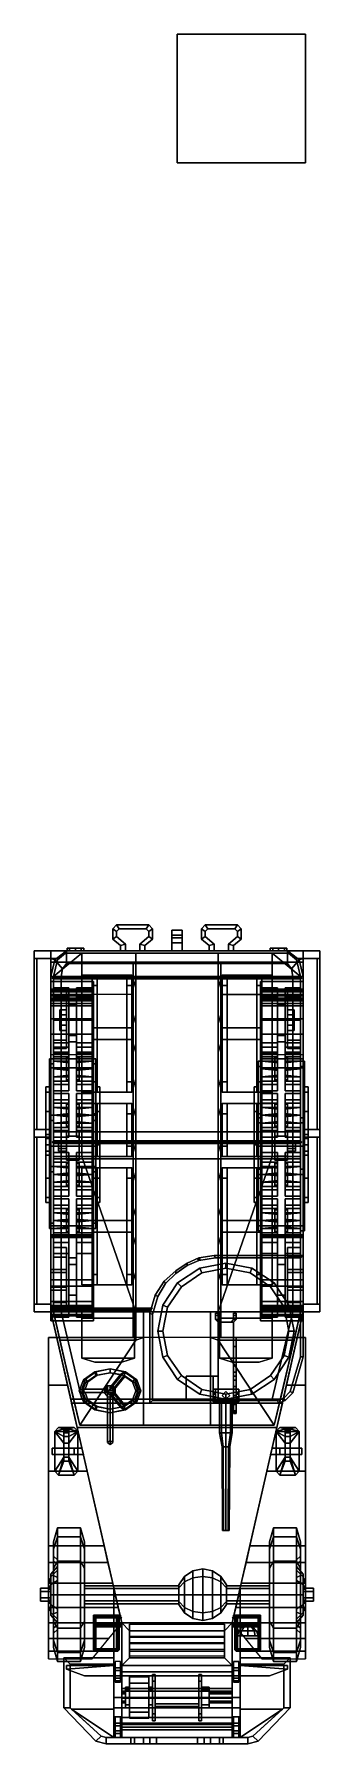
# Model space of a CAD drawing. Header units: millimetres. Extents: x -1.1 to 1.1, y -3.2 to 10.1.
import ezdxf

# ---------------------------------------------------------------- set-up
doc = ezdxf.new("R2010")
doc.units = ezdxf.units.MM
for name, color, linetype in [('cans', 3, 'Continuous'), ('fenders', 6, 'Continuous'), ('gun', 1, 'Continuous'), ('internals', 5, 'Continuous'), ('roller', 6, 'Continuous'), ('seats', 3, 'Continuous'), ('suspension', 5, 'Continuous'), ('tracks', 3, 'Continuous'), ('turret', 2, 'Continuous'), ('wheels', 2, 'Continuous'), ('winch', 5, 'Continuous')]:
    doc.layers.add(name, color=color, linetype=linetype)

msp = doc.modelspace()

# ---------------------------------------------------------------- linework, layer by layer
for points in [[(1, 10.05, -2.73), (1, 10.05, -3.73), (0, 10.05, -3.73), (0, 10.05, -2.73)], [(1, 10.05, -3.73), (1, 9.05, -3.73), (0, 9.05, -3.73), (0, 10.05, -3.73)], [(0, 10.05, -3.73), (0, 9.05, -3.73), (0, 9.05, -2.73), (0, 10.05, -2.73)], [(0, 10.05, -2.73), (0, 9.05, -2.73), (1, 9.05, -2.73), (1, 10.05, -2.73)], [(1, 9.05, -2.73), (1, 9.05, -3.73), (1, 10.05, -3.73), (1, 10.05, -2.73)], [(0, 9.05, -2.73), (0, 9.05, -3.73), (1, 9.05, -3.73), (1, 9.05, -2.73)], [(-0.47, 3.12, 0.63), (-0.5, 3.09, 0.63), (-0.5, 3.09, 0.83), (-0.47, 3.12, 0.83)], [(-0.45, 3.09, 0.63), (-0.47, 3.07, 0.63), (-0.5, 3.09, 0.63), (-0.47, 3.12, 0.63)], [(-0.5, 3.09, 0.83), (-0.47, 3.07, 0.83), (-0.45, 3.09, 0.83), (-0.47, 3.12, 0.83)], [(-0.5, 3.09, 0.63), (-0.5, 3.01, 0.63), (-0.5, 3.01, 0.83), (-0.5, 3.09, 0.83)], [(-0.47, 3.07, 0.63), (-0.47, 3.03, 0.63), (-0.5, 3.01, 0.63), (-0.5, 3.09, 0.63)], [(-0.5, 3.01, 0.83), (-0.47, 3.03, 0.83), (-0.47, 3.07, 0.83), (-0.5, 3.09, 0.83)], [(-0.47, 3.12, 0.83), (-0.22, 3.12, 0.83), (-0.22, 3.12, 0.63), (-0.47, 3.12, 0.63)], [(-0.22, 3.12, 0.63), (-0.24, 3.09, 0.63), (-0.45, 3.09, 0.63), (-0.47, 3.12, 0.63)], [(-0.45, 3.09, 0.83), (-0.24, 3.09, 0.83), (-0.22, 3.12, 0.83), (-0.47, 3.12, 0.83)], [(-0.45, 3.09, 0.83), (-0.47, 3.07, 0.83), (-0.47, 3.07, 0.63), (-0.45, 3.09, 0.63)], [(-0.47, 3.07, 0.83), (-0.47, 3.03, 0.83), (-0.47, 3.03, 0.63), (-0.47, 3.07, 0.63)], [(-0.45, 3.09, 0.63), (-0.24, 3.09, 0.63), (-0.24, 3.09, 0.83), (-0.45, 3.09, 0.83)], [(-0.19, 3.09, 0.63), (-0.22, 3.07, 0.63), (-0.24, 3.09, 0.63), (-0.22, 3.12, 0.63)], [(-0.24, 3.09, 0.83), (-0.22, 3.07, 0.83), (-0.19, 3.09, 0.83), (-0.22, 3.12, 0.83)], [(-0.24, 3.09, 0.63), (-0.22, 3.07, 0.63), (-0.22, 3.07, 0.83), (-0.24, 3.09, 0.83)], [(-0.22, 3.12, 0.83), (-0.19, 3.09, 0.83), (-0.19, 3.09, 0.63), (-0.22, 3.12, 0.63)], [(-0.19, 3.01, 0.63), (-0.22, 3.03, 0.63), (-0.22, 3.07, 0.63), (-0.19, 3.09, 0.63)], [(-0.22, 3.07, 0.83), (-0.22, 3.03, 0.83), (-0.19, 3.01, 0.83), (-0.19, 3.09, 0.83)], [(-0.22, 3.07, 0.63), (-0.22, 3.03, 0.63), (-0.22, 3.03, 0.83), (-0.22, 3.07, 0.83)], [(-0.19, 3.09, 0.83), (-0.19, 3.01, 0.83), (-0.19, 3.01, 0.63), (-0.19, 3.09, 0.63)], [(-0.04, 3.08, 0.83), (-0.04, 3.04, 0.87), (0.04, 3.04, 0.87), (0.04, 3.08, 0.83)], [(0.04, 3.08, 0.83), (0.04, 3.04, 0.77), (-0.04, 3.04, 0.77), (-0.04, 3.08, 0.83)], [(-0.04, 3.04, 0.77), (-0.04, 3.02, 0.81), (-0.04, 3.04, 0.87), (-0.04, 3.08, 0.83)], [(-0.04, 3.04, 0.59), (-0.04, 3.02, 0.65), (-0.04, 3.04, 0.69), (-0.04, 3.08, 0.63)], [(0.04, 3.08, 0.63), (0.04, 3.04, 0.59), (-0.04, 3.04, 0.59), (-0.04, 3.08, 0.63)], [(-0.04, 3.08, 0.78), (-0.04, 3.04, 0.73), (0.04, 3.04, 0.73), (0.04, 3.08, 0.78)], [(-0.04, 3.08, 0.63), (-0.04, 3.04, 0.69), (-0.04, 3.04, 0.73), (-0.04, 3.08, 0.78)], [(0.04, 3.08, 0.78), (0.04, 3.08, 0.63), (-0.04, 3.08, 0.63), (-0.04, 3.08, 0.78)], [(0.04, 3.04, 0.87), (0.04, 3.02, 0.81), (0.04, 3.04, 0.77), (0.04, 3.08, 0.83)], [(0.04, 3.04, 0.69), (0.04, 3.02, 0.65), (0.04, 3.04, 0.59), (0.04, 3.08, 0.63)], [(0.04, 3.04, 0.73), (0.04, 3.04, 0.69), (0.04, 3.08, 0.63), (0.04, 3.08, 0.78)], [(0.24, 3.09, 0.63), (0.22, 3.07, 0.63), (0.19, 3.09, 0.63), (0.22, 3.12, 0.63)], [(0.22, 3.12, 0.63), (0.19, 3.09, 0.63), (0.19, 3.09, 0.83), (0.22, 3.12, 0.83)], [(0.19, 3.09, 0.83), (0.22, 3.07, 0.83), (0.24, 3.09, 0.83), (0.22, 3.12, 0.83)], [(0.19, 3.01, 0.83), (0.22, 3.03, 0.83), (0.22, 3.07, 0.83), (0.19, 3.09, 0.83)], [(0.19, 3.09, 0.63), (0.19, 3.01, 0.63), (0.19, 3.01, 0.83), (0.19, 3.09, 0.83)], [(0.22, 3.07, 0.63), (0.22, 3.03, 0.63), (0.19, 3.01, 0.63), (0.19, 3.09, 0.63)], [(0.47, 3.12, 0.63), (0.45, 3.09, 0.63), (0.24, 3.09, 0.63), (0.22, 3.12, 0.63)], [(0.24, 3.09, 0.83), (0.45, 3.09, 0.83), (0.47, 3.12, 0.83), (0.22, 3.12, 0.83)], [(0.22, 3.12, 0.83), (0.47, 3.12, 0.83), (0.47, 3.12, 0.63), (0.22, 3.12, 0.63)], [(0.24, 3.09, 0.83), (0.22, 3.07, 0.83), (0.22, 3.07, 0.63), (0.24, 3.09, 0.63)], [(0.22, 3.07, 0.83), (0.22, 3.03, 0.83), (0.22, 3.03, 0.63), (0.22, 3.07, 0.63)], [(0.24, 3.09, 0.63), (0.45, 3.09, 0.63), (0.45, 3.09, 0.83), (0.24, 3.09, 0.83)], [(0.45, 3.09, 0.83), (0.47, 3.07, 0.83), (0.5, 3.09, 0.83), (0.47, 3.12, 0.83)], [(0.5, 3.09, 0.63), (0.47, 3.07, 0.63), (0.45, 3.09, 0.63), (0.47, 3.12, 0.63)], [(0.45, 3.09, 0.63), (0.47, 3.07, 0.63), (0.47, 3.07, 0.83), (0.45, 3.09, 0.83)], [(0.47, 3.12, 0.83), (0.5, 3.09, 0.83), (0.5, 3.09, 0.63), (0.47, 3.12, 0.63)], [(0.5, 3.01, 0.63), (0.47, 3.03, 0.63), (0.47, 3.07, 0.63), (0.5, 3.09, 0.63)], [(0.47, 3.07, 0.83), (0.47, 3.03, 0.83), (0.5, 3.01, 0.83), (0.5, 3.09, 0.83)], [(0.47, 3.07, 0.63), (0.47, 3.03, 0.63), (0.47, 3.03, 0.83), (0.47, 3.07, 0.83)], [(0.5, 3.09, 0.83), (0.5, 3.01, 0.83), (0.5, 3.01, 0.63), (0.5, 3.09, 0.63)], [(-0.836, 2.94, 0.946), (-0.855, 2.94, 0.9), (-0.855, 2.92, 0.9), (-0.836, 2.92, 0.946)], [(-0.855, 2.94, 0.9), (-0.836, 2.94, 0.854), (-0.836, 2.92, 0.854), (-0.855, 2.92, 0.9)], [(-0.744, 2.94, 0.946), (-0.855, 2.94, 0.9), (-0.836, 2.94, 0.946), (-0.79, 2.94, 0.965)], [(-0.725, 2.94, 0.9), (-0.836, 2.94, 0.854), (-0.855, 2.94, 0.9), (-0.744, 2.94, 0.946)], [(-0.79, 2.94, 0.965), (-0.836, 2.94, 0.946), (-0.836, 2.92, 0.946), (-0.79, 2.92, 0.965)], [(-0.836, 2.94, 0.854), (-0.79, 2.94, 0.835), (-0.79, 2.92, 0.835), (-0.836, 2.92, 0.854)], [(-0.744, 2.94, 0.854), (-0.79, 2.94, 0.835), (-0.836, 2.94, 0.854), (-0.725, 2.94, 0.9)], [(-0.744, 2.94, 0.946), (-0.79, 2.94, 0.965), (-0.79, 2.92, 0.965), (-0.744, 2.92, 0.946)], [(-0.79, 2.94, 0.835), (-0.744, 2.94, 0.854), (-0.744, 2.92, 0.854), (-0.79, 2.92, 0.835)], [(-0.725, 2.94, 0.9), (-0.744, 2.94, 0.946), (-0.744, 2.92, 0.946), (-0.725, 2.92, 0.9)], [(-0.744, 2.94, 0.854), (-0.725, 2.94, 0.9), (-0.725, 2.92, 0.9), (-0.744, 2.92, 0.854)], [(-0.47, 3.03, 0.63), (-0.4, 2.97, 0.63), (-0.44, 2.96, 0.63), (-0.5, 3.01, 0.63)], [(-0.44, 2.96, 0.83), (-0.4, 2.97, 0.83), (-0.47, 3.03, 0.83), (-0.5, 3.01, 0.83)], [(-0.5, 3.01, 0.63), (-0.44, 2.96, 0.63), (-0.44, 2.96, 0.83), (-0.5, 3.01, 0.83)], [(-0.47, 3.03, 0.83), (-0.4, 2.97, 0.83), (-0.4, 2.97, 0.63), (-0.47, 3.03, 0.63)], [(-0.4, 2.97, 0.63), (-0.4, 2.92, 0.63), (-0.44, 2.92, 0.63), (-0.44, 2.96, 0.63)], [(-0.44, 2.92, 0.83), (-0.4, 2.92, 0.83), (-0.4, 2.97, 0.83), (-0.44, 2.96, 0.83)], [(-0.44, 2.96, 0.63), (-0.44, 2.92, 0.63), (-0.44, 2.92, 0.83), (-0.44, 2.96, 0.83)], [(-0.4, 2.97, 0.83), (-0.4, 2.92, 0.83), (-0.4, 2.92, 0.63), (-0.4, 2.97, 0.63)], [(-0.22, 3.03, 0.63), (-0.29, 2.97, 0.63), (-0.29, 2.97, 0.83), (-0.22, 3.03, 0.83)], [(-0.25, 2.96, 0.63), (-0.29, 2.97, 0.63), (-0.22, 3.03, 0.63), (-0.19, 3.01, 0.63)], [(-0.22, 3.03, 0.83), (-0.29, 2.97, 0.83), (-0.25, 2.96, 0.83), (-0.19, 3.01, 0.83)], [(-0.29, 2.97, 0.63), (-0.29, 2.92, 0.63), (-0.29, 2.92, 0.83), (-0.29, 2.97, 0.83)], [(-0.25, 2.92, 0.63), (-0.29, 2.92, 0.63), (-0.29, 2.97, 0.63), (-0.25, 2.96, 0.63)], [(-0.29, 2.97, 0.83), (-0.29, 2.92, 0.83), (-0.25, 2.92, 0.83), (-0.25, 2.96, 0.83)], [(-0.19, 3.01, 0.83), (-0.25, 2.96, 0.83), (-0.25, 2.96, 0.63), (-0.19, 3.01, 0.63)], [(-0.25, 2.96, 0.83), (-0.25, 2.92, 0.83), (-0.25, 2.92, 0.63), (-0.25, 2.96, 0.63)], [(-0.04, 3.02, 0.81), (-0.04, 2.98, 0.81), (-0.04, 2.98, 0.87), (-0.04, 3.04, 0.87)], [(-0.04, 3.04, 0.87), (-0.04, 2.98, 0.87), (0.04, 2.98, 0.87), (0.04, 3.04, 0.87)], [(0.04, 3.04, 0.77), (0.04, 3.02, 0.81), (-0.04, 3.02, 0.81), (-0.04, 3.04, 0.77)], [(-0.04, 3.04, 0.69), (-0.04, 3.02, 0.65), (0.04, 3.02, 0.65), (0.04, 3.04, 0.69)], [(-0.04, 2.98, 0.59), (-0.04, 2.98, 0.65), (-0.04, 3.02, 0.65), (-0.04, 3.04, 0.59)], [(0.04, 3.04, 0.59), (0.04, 2.98, 0.59), (-0.04, 2.98, 0.59), (-0.04, 3.04, 0.59)], [(-0.04, 3.04, 0.73), (-0.04, 3.04, 0.69), (0.04, 3.04, 0.69), (0.04, 3.04, 0.73)], [(0.04, 3.02, 0.81), (0.04, 2.98, 0.81), (-0.04, 2.98, 0.81), (-0.04, 3.02, 0.81)], [(-0.04, 3.02, 0.65), (-0.04, 2.98, 0.65), (0.04, 2.98, 0.65), (0.04, 3.02, 0.65)], [(-0.04, 2.98, 0.81), (-0.04, 2.92, 0.78), (-0.04, 2.92, 0.84), (-0.04, 2.98, 0.87)], [(0.04, 2.98, 0.81), (0.04, 2.92, 0.78), (-0.04, 2.92, 0.78), (-0.04, 2.98, 0.81)], [(-0.04, 2.98, 0.87), (-0.04, 2.92, 0.84), (0.04, 2.92, 0.84), (0.04, 2.98, 0.87)], [(-0.04, 2.92, 0.62), (-0.04, 2.92, 0.68), (-0.04, 2.98, 0.65), (-0.04, 2.98, 0.59)], [(-0.04, 2.98, 0.65), (-0.04, 2.92, 0.68), (0.04, 2.92, 0.68), (0.04, 2.98, 0.65)], [(0.04, 2.98, 0.59), (0.04, 2.92, 0.62), (-0.04, 2.92, 0.62), (-0.04, 2.98, 0.59)], [(0.04, 2.98, 0.87), (0.04, 2.98, 0.81), (0.04, 3.02, 0.81), (0.04, 3.04, 0.87)], [(0.04, 3.02, 0.65), (0.04, 2.98, 0.65), (0.04, 2.98, 0.59), (0.04, 3.04, 0.59)], [(0.04, 2.92, 0.84), (0.04, 2.92, 0.78), (0.04, 2.98, 0.81), (0.04, 2.98, 0.87)], [(0.04, 2.98, 0.65), (0.04, 2.92, 0.68), (0.04, 2.92, 0.62), (0.04, 2.98, 0.59)], [(0.22, 3.03, 0.63), (0.29, 2.97, 0.63), (0.25, 2.96, 0.63), (0.19, 3.01, 0.63)], [(0.25, 2.96, 0.83), (0.29, 2.97, 0.83), (0.22, 3.03, 0.83), (0.19, 3.01, 0.83)], [(0.19, 3.01, 0.63), (0.25, 2.96, 0.63), (0.25, 2.96, 0.83), (0.19, 3.01, 0.83)], [(0.22, 3.03, 0.83), (0.29, 2.97, 0.83), (0.29, 2.97, 0.63), (0.22, 3.03, 0.63)], [(0.25, 2.92, 0.83), (0.29, 2.92, 0.83), (0.29, 2.97, 0.83), (0.25, 2.96, 0.83)], [(0.29, 2.97, 0.63), (0.29, 2.92, 0.63), (0.25, 2.92, 0.63), (0.25, 2.96, 0.63)], [(0.25, 2.96, 0.63), (0.25, 2.92, 0.63), (0.25, 2.92, 0.83), (0.25, 2.96, 0.83)], [(0.29, 2.97, 0.83), (0.29, 2.92, 0.83), (0.29, 2.92, 0.63), (0.29, 2.97, 0.63)], [(0.47, 3.03, 0.83), (0.4, 2.97, 0.83), (0.44, 2.96, 0.83), (0.5, 3.01, 0.83)], [(0.47, 3.03, 0.63), (0.4, 2.97, 0.63), (0.4, 2.97, 0.83), (0.47, 3.03, 0.83)], [(0.44, 2.96, 0.63), (0.4, 2.97, 0.63), (0.47, 3.03, 0.63), (0.5, 3.01, 0.63)], [(0.44, 2.92, 0.63), (0.4, 2.92, 0.63), (0.4, 2.97, 0.63), (0.44, 2.96, 0.63)], [(0.4, 2.97, 0.63), (0.4, 2.92, 0.63), (0.4, 2.92, 0.83), (0.4, 2.97, 0.83)], [(0.4, 2.97, 0.83), (0.4, 2.92, 0.83), (0.44, 2.92, 0.83), (0.44, 2.96, 0.83)], [(0.5, 3.01, 0.83), (0.44, 2.96, 0.83), (0.44, 2.96, 0.63), (0.5, 3.01, 0.63)], [(0.44, 2.96, 0.83), (0.44, 2.92, 0.83), (0.44, 2.92, 0.63), (0.44, 2.96, 0.63)], [(0.744, 2.94, 0.946), (0.725, 2.94, 0.9), (0.725, 2.92, 0.9), (0.744, 2.92, 0.946)], [(0.725, 2.94, 0.9), (0.744, 2.94, 0.854), (0.744, 2.92, 0.854), (0.725, 2.92, 0.9)], [(0.855, 2.94, 0.9), (0.744, 2.94, 0.854), (0.725, 2.94, 0.9), (0.836, 2.94, 0.946)], [(0.836, 2.94, 0.946), (0.725, 2.94, 0.9), (0.744, 2.94, 0.946), (0.79, 2.94, 0.965)], [(0.79, 2.94, 0.965), (0.744, 2.94, 0.946), (0.744, 2.92, 0.946), (0.79, 2.92, 0.965)], [(0.744, 2.94, 0.854), (0.79, 2.94, 0.835), (0.79, 2.92, 0.835), (0.744, 2.92, 0.854)], [(0.836, 2.94, 0.854), (0.79, 2.94, 0.835), (0.744, 2.94, 0.854), (0.855, 2.94, 0.9)], [(0.836, 2.94, 0.946), (0.79, 2.94, 0.965), (0.79, 2.92, 0.965), (0.836, 2.92, 0.946)], [(0.79, 2.94, 0.835), (0.836, 2.94, 0.854), (0.836, 2.92, 0.854), (0.79, 2.92, 0.835)], [(0.855, 2.94, 0.9), (0.836, 2.94, 0.946), (0.836, 2.92, 0.946), (0.855, 2.92, 0.9)], [(0.836, 2.94, 0.854), (0.855, 2.94, 0.9), (0.855, 2.92, 0.9), (0.836, 2.92, 0.854)], [(-0.98, 2.92, 1.08), (-0.98, 2.86, 1.08), (-1.11, 2.86, 1.08), (-1.11, 2.92, 1.08)], [(-1.11, 2.92, 1.3), (-1.11, 2.86, 1.3), (-0.937, 2.86, 1.3), (-0.86, 2.92, 1.3)], [(-1.11, 2.92, 1.08), (-1.11, 2.92, 1.3), (-0.86, 2.92, 1.3), (-0.86, 2.92, 1.08)], [(-1.11, 2.86, 1.08), (-1.11, 2.86, 1.3), (-1.11, 2.92, 1.3), (-1.11, 2.92, 1.08)], [(-0.937, 2.86, 1.08), (-0.937, 2.86, 1.3), (-1.11, 2.86, 1.3), (-1.11, 2.86, 1.08)], [(-1.11, 2.86, 1.24), (-1.11, 1.53, 1.24), (-1.11, 1.53, 1.3), (-1.11, 2.86, 1.3)], [(-1.11, 2.86, 1.3), (-1.11, 1.53, 1.3), (-1.09, 1.53, 1.3), (-1.09, 2.86, 1.3)], [(-1.09, 2.86, 1.24), (-1.09, 1.53, 1.24), (-1.11, 1.53, 1.24), (-1.11, 2.86, 1.24)], [(-1.11, 2.86, 1.08), (-1.11, 1.53, 1.08), (-1.11, 1.53, 1.14), (-1.11, 2.86, 1.14)], [(-1.11, 2.86, 1.14), (-1.11, 1.53, 1.14), (-1.09, 1.53, 1.14), (-1.09, 2.86, 1.14)], [(-1.09, 2.86, 1.08), (-1.09, 1.53, 1.08), (-1.11, 1.53, 1.08), (-1.11, 2.86, 1.08)], [(-1.09, 1.53, 1.3), (-1.09, 1.53, 1.24), (-1.09, 2.86, 1.24), (-1.09, 2.86, 1.3)], [(-1.09, 1.53, 1.14), (-1.09, 1.53, 1.08), (-1.09, 2.86, 1.08), (-1.09, 2.86, 1.14)], [(-0.86, 2.92, 1.08), (-0.98, 2.92, 0.6), (-0.98, 2.92, 0.6), (-0.98, 2.92, 1.08)], [(0.86, 2.92, 1.08), (0.98, 2.92, 0.6), (-0.98, 2.92, 0.6), (-0.86, 2.92, 1.08)], [(0.98, 2.92, 0.6), (0.98, 2.83, 0.6), (-0.98, 2.83, 0.6), (-0.98, 2.92, 0.6)], [(-0.98, 2.92, 1.08), (-0.98, 2.92, 0.6), (-0.98, 2.83, 0.6), (-0.98, 2.58, 1.06)], [(-0.98, 0.11, 1.08), (-0.98, 2.92, 1.08), (-0.98, 2.58, 1.06), (-0.98, 0.11, 1.06)], [(-0.95, 2.85, 1.08), (-0.95, 2.85, 1.08), (-0.98, 2.86, 1.08), (-0.98, 2.72, 1.08)], [(-0.937, 2.86, 1.08), (-0.937, 2.86, 1.08), (-0.98, 2.86, 1.08), (-0.95, 2.85, 1.08)], [(-0.89, 2.78, 1.87), (-0.95, 2.85, 1.87), (-0.98, 2.72, 1.87), (-0.9, 2.72, 1.87)], [(-0.98, 2.72, 1.87), (-0.95, 2.85, 1.87), (-0.95, 2.85, 1.08), (-0.98, 2.72, 1.08)], [(-0.98, 2.58, 1.06), (-0.98, 2.83, 0.6), (-0.34, 2.83, 0.6), (-0.34, 2.58, 1.06)], [(-0.95, 2.85, 1.87), (-0.89, 2.78, 1.87), (-0.86, 2.82, 1.87), (-0.86, 2.92, 1.87)], [(-0.86, 2.92, 1.3), (-0.937, 2.86, 1.3), (-0.95, 2.85, 1.87), (-0.86, 2.92, 1.87)], [(-0.937, 2.86, 1.08), (-0.95, 2.85, 1.08), (-0.95, 2.85, 1.87), (-0.937, 2.86, 1.3)], [(-0.86, 2.82, 1.85), (-0.86, 2.82, 1.87), (-0.89, 2.78, 1.87), (-0.89, 2.78, 1.85)], [(0.86, 2.82, 1.87), (0.86, 2.92, 1.87), (-0.86, 2.92, 1.87), (-0.86, 2.82, 1.87)], [(-0.86, 2.92, 1.87), (0.86, 2.92, 1.87), (0.86, 2.92, 1.08), (-0.86, 2.92, 1.08)], [(0.86, 2.82, 1.85), (0.86, 2.82, 1.87), (-0.86, 2.82, 1.87), (-0.86, 2.82, 1.85)], [(0.34, 2.83, 0.6), (0.34, 0.11, 0.6), (-0.34, 0.11, 0.6), (-0.34, 2.83, 0.6)], [(-0.34, 0.11, 1.06), (-0.34, 2.58, 1.06), (-0.34, 2.83, 0.6), (-0.34, 0.11, 0.6)], [(0.34, 2.58, 1.06), (0.34, 0.11, 1.06), (0.34, 0.11, 0.6), (0.34, 2.83, 0.6)], [(0.98, 2.83, 0.6), (0.98, 2.58, 1.06), (0.34, 2.58, 1.06), (0.34, 2.83, 0.6)], [(0.98, 2.92, 1.08), (0.98, 2.92, 0.6), (0.98, 2.92, 0.6), (0.86, 2.92, 1.08)], [(0.89, 2.78, 1.87), (0.95, 2.85, 1.87), (0.86, 2.92, 1.87), (0.86, 2.82, 1.87)], [(0.86, 2.92, 1.87), (0.95, 2.85, 1.87), (0.937, 2.86, 1.3), (0.86, 2.92, 1.3)], [(1.11, 2.92, 1.3), (1.11, 2.92, 1.08), (0.86, 2.92, 1.08), (0.86, 2.92, 1.3)], [(0.86, 2.92, 1.3), (0.937, 2.86, 1.3), (1.11, 2.86, 1.3), (1.11, 2.92, 1.3)], [(0.86, 2.82, 1.87), (0.86, 2.82, 1.85), (0.89, 2.78, 1.85), (0.89, 2.78, 1.87)], [(0.95, 2.85, 1.87), (0.89, 2.78, 1.87), (0.9, 2.72, 1.87), (0.98, 2.72, 1.87)], [(0.98, 2.86, 1.08), (0.937, 2.86, 1.08), (0.95, 2.85, 1.08), (0.98, 2.86, 1.08)], [(0.937, 2.86, 1.3), (0.937, 2.86, 1.08), (1.11, 2.86, 1.08), (1.11, 2.86, 1.3)], [(0.937, 2.86, 1.3), (0.95, 2.85, 1.87), (0.95, 2.85, 1.08), (0.937, 2.86, 1.08)], [(0.98, 2.86, 1.08), (0.95, 2.85, 1.08), (0.98, 2.72, 1.08), (0.98, 2.86, 1.08)], [(0.98, 2.72, 1.08), (0.95, 2.85, 1.08), (0.95, 2.85, 1.87), (0.98, 2.72, 1.87)], [(0.98, 2.92, 1.08), (0.98, 2.58, 1.06), (0.98, 2.83, 0.6), (0.98, 2.92, 0.6)], [(0.98, 2.92, 1.08), (0.98, 0.11, 1.08), (0.98, 0.11, 1.06), (0.98, 2.58, 1.06)], [(1.11, 2.92, 1.08), (1.11, 2.86, 1.08), (0.98, 2.86, 1.08), (0.98, 2.92, 1.08)], [(1.11, 2.86, 1.24), (1.11, 1.53, 1.24), (1.09, 1.53, 1.24), (1.09, 2.86, 1.24)], [(1.09, 1.53, 1.24), (1.09, 1.53, 1.3), (1.09, 2.86, 1.3), (1.09, 2.86, 1.24)], [(1.09, 2.86, 1.3), (1.09, 1.53, 1.3), (1.11, 1.53, 1.3), (1.11, 2.86, 1.3)], [(1.09, 2.86, 1.14), (1.09, 1.53, 1.14), (1.11, 1.53, 1.14), (1.11, 2.86, 1.14)], [(1.09, 1.53, 1.08), (1.09, 1.53, 1.14), (1.09, 2.86, 1.14), (1.09, 2.86, 1.08)], [(1.11, 2.86, 1.08), (1.11, 1.53, 1.08), (1.09, 1.53, 1.08), (1.09, 2.86, 1.08)], [(1.11, 2.86, 1.3), (1.11, 2.86, 1.08), (1.11, 2.92, 1.08), (1.11, 2.92, 1.3)], [(1.11, 2.86, 1.3), (1.11, 1.53, 1.3), (1.11, 1.53, 1.24), (1.11, 2.86, 1.24)], [(1.11, 2.86, 1.14), (1.11, 1.53, 1.14), (1.11, 1.53, 1.08), (1.11, 2.86, 1.08)], [(-0.9, 2.72, 1.87), (-0.98, 2.72, 1.87), (-0.98, 0.11, 1.87), (-0.9, 0.11, 1.87)], [(-0.98, 0.11, 1.87), (-0.98, 2.72, 1.87), (-0.98, 2.72, 1.08), (-0.98, 0.11, 1.08)], [(-0.96, 2.72, 1.87), (-0.97, 2.71, 1.87), (-0.97, 2.71, 2.01), (-0.96, 2.72, 2)], [(-0.96, 2.72, 2), (-0.97, 2.71, 2.01), (-0.89, 2.71, 2.06), (-0.88, 2.72, 2.05)], [(-0.97, 2.71, 1.87), (-0.96, 2.7, 1.87), (-0.96, 2.7, 2), (-0.97, 2.71, 2.01)], [(-0.97, 2.71, 2.01), (-0.96, 2.7, 2), (-0.88, 2.7, 2.05), (-0.89, 2.71, 2.06)], [(-0.95, 2.71, 1.87), (-0.96, 2.72, 1.87), (-0.96, 2.72, 2), (-0.95, 2.71, 1.99)], [(-0.95, 2.71, 1.99), (-0.96, 2.72, 2), (-0.88, 2.72, 2.05), (-0.87, 2.71, 2.04)], [(-0.96, 2.7, 1.87), (-0.95, 2.71, 1.87), (-0.95, 2.71, 1.99), (-0.96, 2.7, 2)], [(-0.96, 2.7, 2), (-0.95, 2.71, 1.99), (-0.87, 2.71, 2.04), (-0.88, 2.7, 2.05)], [(-0.89, 2.78, 1.85), (-0.89, 2.78, 1.87), (-0.9, 2.72, 1.87), (-0.9, 2.72, 1.85)], [(-0.9, 2.72, 1.85), (-0.9, 2.72, 1.87), (-0.9, 0.11, 1.87), (-0.9, 0.11, 1.85)], [(0.89, 2.71, 2.06), (0.88, 2.72, 2.05), (-0.88, 2.72, 2.05), (-0.89, 2.71, 2.06)], [(0.88, 2.7, 2.05), (0.89, 2.71, 2.06), (-0.89, 2.71, 2.06), (-0.88, 2.7, 2.05)], [(0.88, 2.72, 2.05), (0.87, 2.71, 2.04), (-0.87, 2.71, 2.04), (-0.88, 2.72, 2.05)], [(0.87, 2.71, 2.04), (0.88, 2.7, 2.05), (-0.88, 2.7, 2.05), (-0.87, 2.71, 2.04)], [(0.96, 2.72, 2), (0.95, 2.71, 1.99), (0.87, 2.71, 2.04), (0.88, 2.72, 2.05)], [(0.95, 2.71, 1.99), (0.96, 2.7, 2), (0.88, 2.7, 2.05), (0.87, 2.71, 2.04)], [(0.97, 2.71, 2.01), (0.96, 2.72, 2), (0.88, 2.72, 2.05), (0.89, 2.71, 2.06)], [(0.96, 2.7, 2), (0.97, 2.71, 2.01), (0.89, 2.71, 2.06), (0.88, 2.7, 2.05)], [(0.89, 2.78, 1.87), (0.89, 2.78, 1.85), (0.9, 2.72, 1.85), (0.9, 2.72, 1.87)], [(0.98, 2.72, 1.87), (0.9, 2.72, 1.87), (0.9, 0.11, 1.87), (0.98, 0.11, 1.87)], [(0.9, 2.72, 1.87), (0.9, 2.72, 1.85), (0.9, 0.11, 1.85), (0.9, 0.11, 1.87)], [(0.96, 2.72, 1.87), (0.95, 2.71, 1.87), (0.95, 2.71, 1.99), (0.96, 2.72, 2)], [(0.95, 2.71, 1.87), (0.96, 2.7, 1.87), (0.96, 2.7, 2), (0.95, 2.71, 1.99)], [(0.97, 2.71, 1.87), (0.96, 2.72, 1.87), (0.96, 2.72, 2), (0.97, 2.71, 2.01)], [(0.96, 2.7, 1.87), (0.97, 2.71, 1.87), (0.97, 2.71, 2.01), (0.96, 2.7, 2)], [(0.98, 0.11, 1.08), (0.98, 2.72, 1.08), (0.98, 2.72, 1.87), (0.98, 0.11, 1.87)], [(0.98, 2.58, 1.06), (0.98, 0.11, 1.06), (0.34, 0.11, 1.06), (0.34, 2.58, 1.06)], [(-1.11, 1.47, 1.08), (-1.11, 1.47, 1.36), (-1.11, 1.53, 1.36), (-1.11, 1.53, 1.08)], [(-1.11, 1.53, 1.08), (-1.11, 1.53, 1.36), (-0.98, 1.53, 1.36), (-0.98, 1.53, 1.08)], [(-1.11, 1.53, 1.36), (-1.11, 1.47, 1.36), (-0.98, 1.47, 1.36), (-0.98, 1.53, 1.36)], [(-0.98, 1.53, 1.08), (-0.98, 1.47, 1.08), (-1.11, 1.47, 1.08), (-1.11, 1.53, 1.08)], [(-0.98, 1.47, 1.08), (-0.98, 1.47, 1.36), (-1.11, 1.47, 1.36), (-1.11, 1.47, 1.08)], [(-1.11, 1.47, 1.3), (-1.11, 0.17, 1.3), (-1.09, 0.17, 1.3), (-1.09, 1.47, 1.3)], [(-1.11, 1.47, 1.24), (-1.11, 0.17, 1.24), (-1.11, 0.17, 1.3), (-1.11, 1.47, 1.3)], [(-1.09, 1.47, 1.24), (-1.09, 0.17, 1.24), (-1.11, 0.17, 1.24), (-1.11, 1.47, 1.24)], [(-1.11, 1.47, 1.08), (-1.11, 0.17, 1.08), (-1.11, 0.17, 1.14), (-1.11, 1.47, 1.14)], [(-1.11, 1.47, 1.14), (-1.11, 0.17, 1.14), (-1.09, 0.17, 1.14), (-1.09, 1.47, 1.14)], [(-1.09, 1.47, 1.08), (-1.09, 0.17, 1.08), (-1.11, 0.17, 1.08), (-1.11, 1.47, 1.08)], [(-1.09, 0.17, 1.3), (-1.09, 0.17, 1.24), (-1.09, 1.47, 1.24), (-1.09, 1.47, 1.3)], [(-1.09, 0.17, 1.14), (-1.09, 0.17, 1.08), (-1.09, 1.47, 1.08), (-1.09, 1.47, 1.14)], [(-0.96, 1.51, 0.33), (-0.96, 1.3, 0.33), (-0.96, 1.3, 0.65), (-0.96, 1.51, 0.65)], [(0.96, 1.51, 0.65), (0.96, 1.51, 0.33), (-0.96, 1.51, 0.33), (-0.96, 1.51, 0.65)], [(0.96, 1.51, 0.33), (0.96, 1.3, 0.33), (-0.96, 1.3, 0.33), (-0.96, 1.51, 0.33)], [(-0.96, 1.51, 0.65), (-0.96, 1.3, 0.65), (0.96, 1.3, 0.65), (0.96, 1.51, 0.65)], [(0.96, 1.3, 0.65), (0.96, 1.3, 0.33), (0.96, 1.51, 0.33), (0.96, 1.51, 0.65)], [(1.11, 1.53, 1.36), (1.11, 1.53, 1.08), (0.98, 1.53, 1.08), (0.98, 1.53, 1.36)], [(1.11, 1.53, 1.08), (1.11, 1.47, 1.08), (0.98, 1.47, 1.08), (0.98, 1.53, 1.08)], [(0.98, 1.53, 1.36), (0.98, 1.47, 1.36), (1.11, 1.47, 1.36), (1.11, 1.53, 1.36)], [(0.98, 1.47, 1.36), (0.98, 1.47, 1.08), (1.11, 1.47, 1.08), (1.11, 1.47, 1.36)], [(1.09, 0.17, 1.24), (1.09, 0.17, 1.3), (1.09, 1.47, 1.3), (1.09, 1.47, 1.24)], [(1.11, 1.47, 1.24), (1.11, 0.17, 1.24), (1.09, 0.17, 1.24), (1.09, 1.47, 1.24)], [(1.09, 1.47, 1.3), (1.09, 0.17, 1.3), (1.11, 0.17, 1.3), (1.11, 1.47, 1.3)], [(1.09, 1.47, 1.14), (1.09, 0.17, 1.14), (1.11, 0.17, 1.14), (1.11, 1.47, 1.14)], [(1.11, 1.47, 1.08), (1.11, 0.17, 1.08), (1.09, 0.17, 1.08), (1.09, 1.47, 1.08)], [(1.09, 0.17, 1.08), (1.09, 0.17, 1.14), (1.09, 1.47, 1.14), (1.09, 1.47, 1.08)], [(1.11, 1.47, 1.36), (1.11, 1.47, 1.08), (1.11, 1.53, 1.08), (1.11, 1.53, 1.36)], [(1.11, 1.47, 1.3), (1.11, 0.17, 1.3), (1.11, 0.17, 1.24), (1.11, 1.47, 1.24)], [(1.11, 1.47, 1.14), (1.11, 0.17, 1.14), (1.11, 0.17, 1.08), (1.11, 1.47, 1.08)], [(-0.96, 1.44, 2), (-0.97, 1.43, 2.01), (-0.89, 1.43, 2.06), (-0.88, 1.44, 2.05)], [(-0.96, 1.44, 1.87), (-0.97, 1.43, 1.87), (-0.97, 1.43, 2.01), (-0.96, 1.44, 2)], [(-0.97, 1.43, 2.01), (-0.96, 1.42, 2), (-0.88, 1.42, 2.05), (-0.89, 1.43, 2.06)], [(-0.97, 1.43, 1.87), (-0.96, 1.42, 1.87), (-0.96, 1.42, 2), (-0.97, 1.43, 2.01)], [(-0.95, 1.43, 1.99), (-0.96, 1.44, 2), (-0.88, 1.44, 2.05), (-0.87, 1.43, 2.04)], [(-0.95, 1.43, 1.87), (-0.96, 1.44, 1.87), (-0.96, 1.44, 2), (-0.95, 1.43, 1.99)], [(-0.96, 1.42, 2), (-0.95, 1.43, 1.99), (-0.87, 1.43, 2.04), (-0.88, 1.42, 2.05)], [(-0.96, 1.42, 1.87), (-0.95, 1.43, 1.87), (-0.95, 1.43, 1.99), (-0.96, 1.42, 2)], [(-0.92, 1.44, 0.65), (-0.92, 1.36, 0.65), (-0.92, 1.36, 0.8), (-0.92, 1.44, 0.8)], [(-0.86, 1.44, 0.8), (-0.86, 1.44, 0.65), (-0.92, 1.44, 0.65), (-0.92, 1.44, 0.8)], [(-0.92, 1.44, 0.8), (-0.92, 1.36, 0.8), (-0.92, 1.38, 0.83), (-0.92, 1.42, 0.83)], [(-0.86, 1.42, 0.83), (-0.86, 1.44, 0.8), (-0.92, 1.44, 0.8), (-0.92, 1.42, 0.83)], [(-0.92, 1.42, 0.83), (-0.92, 1.38, 0.83), (-0.86, 1.38, 0.83), (-0.86, 1.42, 0.83)], [(-0.92, 1.38, 0.83), (-0.92, 1.36, 0.8), (-0.86, 1.36, 0.8), (-0.86, 1.38, 0.83)], [(-0.92, 1.36, 0.8), (-0.92, 1.36, 0.65), (-0.86, 1.36, 0.65), (-0.86, 1.36, 0.8)], [(0.89, 1.43, 2.06), (0.88, 1.44, 2.05), (-0.88, 1.44, 2.05), (-0.89, 1.43, 2.06)], [(0.88, 1.42, 2.05), (0.89, 1.43, 2.06), (-0.89, 1.43, 2.06), (-0.88, 1.42, 2.05)], [(0.88, 1.44, 2.05), (0.87, 1.43, 2.04), (-0.87, 1.43, 2.04), (-0.88, 1.44, 2.05)], [(0.87, 1.43, 2.04), (0.88, 1.42, 2.05), (-0.88, 1.42, 2.05), (-0.87, 1.43, 2.04)], [(-0.86, 1.36, 0.8), (-0.86, 1.36, 0.65), (-0.86, 1.44, 0.65), (-0.86, 1.44, 0.8)], [(-0.86, 1.38, 0.83), (-0.86, 1.36, 0.8), (-0.86, 1.44, 0.8), (-0.86, 1.42, 0.83)], [(0.92, 1.44, 0.8), (0.92, 1.44, 0.65), (0.86, 1.44, 0.65), (0.86, 1.44, 0.8)], [(0.86, 1.44, 0.8), (0.86, 1.44, 0.65), (0.86, 1.36, 0.65), (0.86, 1.36, 0.8)], [(0.86, 1.42, 0.83), (0.86, 1.44, 0.8), (0.86, 1.36, 0.8), (0.86, 1.38, 0.83)], [(0.92, 1.42, 0.83), (0.92, 1.44, 0.8), (0.86, 1.44, 0.8), (0.86, 1.42, 0.83)], [(0.92, 1.38, 0.83), (0.92, 1.42, 0.83), (0.86, 1.42, 0.83), (0.86, 1.38, 0.83)], [(0.86, 1.38, 0.83), (0.86, 1.36, 0.8), (0.92, 1.36, 0.8), (0.92, 1.38, 0.83)], [(0.86, 1.36, 0.8), (0.86, 1.36, 0.65), (0.92, 1.36, 0.65), (0.92, 1.36, 0.8)], [(0.96, 1.44, 2), (0.95, 1.43, 1.99), (0.87, 1.43, 2.04), (0.88, 1.44, 2.05)], [(0.95, 1.43, 1.99), (0.96, 1.42, 2), (0.88, 1.42, 2.05), (0.87, 1.43, 2.04)], [(0.97, 1.43, 2.01), (0.96, 1.44, 2), (0.88, 1.44, 2.05), (0.89, 1.43, 2.06)], [(0.96, 1.42, 2), (0.97, 1.43, 2.01), (0.89, 1.43, 2.06), (0.88, 1.42, 2.05)], [(0.92, 1.36, 0.65), (0.92, 1.44, 0.65), (0.92, 1.44, 0.8), (0.92, 1.36, 0.8)], [(0.92, 1.36, 0.8), (0.92, 1.44, 0.8), (0.92, 1.42, 0.83), (0.92, 1.38, 0.83)], [(0.96, 1.44, 1.87), (0.95, 1.43, 1.87), (0.95, 1.43, 1.99), (0.96, 1.44, 2)], [(0.95, 1.43, 1.87), (0.96, 1.42, 1.87), (0.96, 1.42, 2), (0.95, 1.43, 1.99)], [(0.97, 1.43, 1.87), (0.96, 1.44, 1.87), (0.96, 1.44, 2), (0.97, 1.43, 2.01)], [(0.96, 1.42, 1.87), (0.97, 1.43, 1.87), (0.97, 1.43, 2.01), (0.96, 1.42, 2)], [(-0.96, 1.3, 0.65), (-0.96, 1.3, 0.33), (0.96, 1.3, 0.33), (0.96, 1.3, 0.65)], [(0.17, 0.51, 2.15), (0.3, 0.53, 2.15), (0.29, 0.55, 2.15), (0.17, 0.53, 2.15)], [(0.29, 0.55, 2.15), (0.29, 0.55, 1.87), (0.17, 0.53, 1.87), (0.17, 0.53, 2.15)], [(0.3, 0.53, 2.15), (0.96, 0.53, 2.15), (0.98, 0.55, 2.15), (0.29, 0.55, 2.15)], [(0.98, 0.55, 2.15), (0.98, 0.55, 1.87), (0.29, 0.55, 1.87), (0.29, 0.55, 2.15)], [(0.96, 0.53, 2.15), (0.96, -0.24, 2.15), (0.98, -0.24, 2.15), (0.98, 0.55, 2.15)], [(0.98, -0.24, 2.15), (0.98, -0.24, 1.87), (0.98, 0.55, 1.87), (0.98, 0.55, 2.15)], [(-0.01, 0.43, 2.15), (-0.01, 0.43, 1.87), (-0.1, 0.35, 1.87), (-0.1, 0.35, 2.15)], [(-0.09, 0.33, 2.15), (-0.01, 0.41, 2.15), (-0.01, 0.43, 2.15), (-0.1, 0.35, 2.15)], [(-0.09, 0.33, 1.87), (-0.01, 0.41, 1.87), (-0.01, 0.41, 2.15), (-0.09, 0.33, 2.15)], [(0.08, 0.49, 2.15), (0.08, 0.49, 1.87), (-0.01, 0.43, 1.87), (-0.01, 0.43, 2.15)], [(-0.01, 0.41, 2.15), (0.08, 0.47, 2.15), (0.08, 0.49, 2.15), (-0.01, 0.43, 2.15)], [(-0.01, 0.41, 1.87), (0.08, 0.47, 1.87), (0.08, 0.47, 2.15), (-0.01, 0.41, 2.15)], [(0.17, 0.53, 2.15), (0.17, 0.53, 1.87), (0.08, 0.49, 1.87), (0.08, 0.49, 2.15)], [(0.08, 0.47, 2.15), (0.17, 0.51, 2.15), (0.17, 0.53, 2.15), (0.08, 0.49, 2.15)], [(0.08, 0.47, 1.87), (0.17, 0.51, 1.87), (0.17, 0.51, 2.15), (0.08, 0.47, 2.15)], [(0.17, 0.51, 1.87), (0.3, 0.53, 1.87), (0.3, 0.53, 2.15), (0.17, 0.51, 2.15)], [(0.3, 0.53, 1.87), (0.96, 0.53, 1.87), (0.96, 0.53, 2.15), (0.3, 0.53, 2.15)], [(0.96, 0.53, 1.87), (0.96, -0.24, 1.87), (0.96, -0.24, 2.15), (0.96, 0.53, 2.15)], [(-0.1, 0.35, 2.15), (-0.1, 0.35, 1.87), (-0.17, 0.24, 1.87), (-0.17, 0.24, 2.15)], [(-0.15, 0.23, 2.15), (-0.09, 0.33, 2.15), (-0.1, 0.35, 2.15), (-0.17, 0.24, 2.15)], [(-0.15, 0.23, 1.87), (-0.09, 0.33, 1.87), (-0.09, 0.33, 2.15), (-0.15, 0.23, 2.15)], [(-0.98, 0.17, 1.08), (-0.98, 0.11, 1.08), (-1.11, 0.11, 1.08), (-1.11, 0.17, 1.08)], [(-1.11, 0.17, 1.3), (-1.11, 0.11, 1.3), (-0.98, 0.11, 1.3), (-0.98, 0.17, 1.3)], [(-1.11, 0.17, 1.08), (-1.11, 0.17, 1.3), (-0.98, 0.17, 1.3), (-0.98, 0.17, 1.08)], [(-1.11, 0.11, 1.08), (-1.11, 0.11, 1.3), (-1.11, 0.17, 1.3), (-1.11, 0.17, 1.08)], [(-0.96, 0.14, 2), (-0.97, 0.13, 2.01), (-0.89, 0.13, 2.06), (-0.88, 0.14, 2.05)], [(-0.96, 0.14, 1.87), (-0.97, 0.13, 1.87), (-0.97, 0.13, 2.01), (-0.96, 0.14, 2)], [(-0.95, 0.13, 1.99), (-0.96, 0.14, 2), (-0.88, 0.14, 2.05), (-0.87, 0.13, 2.04)], [(-0.95, 0.13, 1.87), (-0.96, 0.14, 1.87), (-0.96, 0.14, 2), (-0.95, 0.13, 1.99)], [(-0.2, 0.13, 2.06), (-0.19, 0.14, 2.05), (-0.88, 0.14, 2.05), (-0.89, 0.13, 2.06)], [(-0.19, 0.14, 2.05), (-0.2, 0.13, 2.04), (-0.87, 0.13, 2.04), (-0.88, 0.14, 2.05)], [(-0.19, 0.09, 2.15), (-0.15, 0.23, 2.15), (-0.17, 0.24, 2.15), (-0.21, 0.1, 2.15)], [(-0.17, 0.24, 2.15), (-0.17, 0.24, 1.87), (-0.21, 0.1, 1.87), (-0.21, 0.1, 2.15)], [(-0.19, 0.09, 1.87), (-0.15, 0.23, 1.87), (-0.15, 0.23, 2.15), (-0.19, 0.09, 2.15)], [(1.11, 0.17, 1.3), (1.11, 0.17, 1.08), (0.98, 0.17, 1.08), (0.98, 0.17, 1.3)], [(1.11, 0.17, 1.08), (1.11, 0.11, 1.08), (0.98, 0.11, 1.08), (0.98, 0.17, 1.08)], [(0.98, 0.17, 1.3), (0.98, 0.11, 1.3), (1.11, 0.11, 1.3), (1.11, 0.17, 1.3)], [(1.11, 0.11, 1.3), (1.11, 0.11, 1.08), (1.11, 0.17, 1.08), (1.11, 0.17, 1.3)], [(-0.98, 0.11, 1.08), (-0.98, 0.11, 1.3), (-1.11, 0.11, 1.3), (-1.11, 0.11, 1.08)], [(-0.935, -0.09, 0.82), (-0.825, -0.57, 1.87), (-0.98, 0.11, 1.06), (-0.935, -0.09, 0.82)], [(-0.825, -0.57, 1.87), (-0.825, -0.57, 1.87), (-0.98, 0.11, 1.87), (-0.98, 0.11, 1.06)], [(-0.9, 0.11, 1.87), (-0.98, 0.11, 1.87), (-0.825, -0.57, 1.87), (-0.74, -0.57, 1.87)], [(-0.34, 0.11, 1.06), (-0.34, -0.09, 0.82), (-0.935, -0.09, 0.82), (-0.98, 0.11, 1.06)], [(-0.97, 0.13, 2.01), (-0.96, 0.12, 2), (-0.88, 0.12, 2.05), (-0.89, 0.13, 2.06)], [(-0.97, 0.13, 1.87), (-0.96, 0.12, 1.87), (-0.96, 0.12, 2), (-0.97, 0.13, 2.01)], [(-0.96, 0.12, 2), (-0.95, 0.13, 1.99), (-0.87, 0.13, 2.04), (-0.88, 0.12, 2.05)], [(-0.96, 0.12, 1.87), (-0.95, 0.13, 1.87), (-0.95, 0.13, 1.99), (-0.96, 0.12, 2)], [(-0.9, 0.11, 1.85), (-0.9, 0.11, 1.87), (-0.74, -0.57, 1.87), (-0.74, -0.57, 1.85)], [(-0.2, 0.12, 2.05), (-0.2, 0.13, 2.06), (-0.89, 0.13, 2.06), (-0.88, 0.12, 2.05)], [(-0.2, 0.13, 2.04), (-0.2, 0.12, 2.05), (-0.88, 0.12, 2.05), (-0.87, 0.13, 2.04)], [(0.34, 0.11, 0.6), (0.34, -0.09, 0.54), (-0.34, -0.09, 0.54), (-0.34, 0.11, 0.6)], [(-0.34, 0.11, 1.06), (-0.34, 0.11, 0.6), (-0.34, -0.09, 0.54), (-0.34, -0.09, 0.82)], [(-0.21, 0.1, 2.15), (-0.21, 0.1, 1.87), (-0.21, -0.6, 1.87), (-0.21, -0.6, 2.15)], [(-0.19, -0.58, 2.15), (-0.19, 0.09, 2.15), (-0.21, 0.1, 2.15), (-0.21, -0.6, 2.15)], [(-0.19, -0.58, 1.87), (-0.19, 0.09, 1.87), (-0.19, 0.09, 2.15), (-0.19, -0.58, 2.15)], [(0.32, 0.11, 1.08), (0.34, 0.11, 1.06), (0.96, 0.11, 1.06), (0.96, 0.11, 1.08)], [(0.98, 0.11, 1.06), (0.935, -0.09, 0.82), (0.34, -0.09, 0.82), (0.34, 0.11, 1.06)], [(0.34, -0.09, 0.82), (0.34, -0.09, 0.54), (0.34, 0.11, 0.6), (0.34, 0.11, 1.06)], [(0.98, 0.11, 1.87), (0.9, 0.11, 1.87), (0.74, -0.57, 1.87), (0.825, -0.57, 1.87)], [(0.9, 0.11, 1.87), (0.9, 0.11, 1.85), (0.74, -0.57, 1.85), (0.74, -0.57, 1.87)], [(0.98, 0.11, 1.06), (0.98, 0.11, 1.06), (0.825, -0.57, 1.87), (0.935, -0.09, 0.82)], [(0.98, 0.11, 1.3), (0.98, 0.11, 1.08), (1.11, 0.11, 1.08), (1.11, 0.11, 1.3)], [(-0.935, -0.09, 0.54), (-0.775, -0.79, 1.546), (-0.825, -0.57, 1.87)], [(-0.85, -0.46, 0.54), (-0.85, -0.46, 0.86), (-0.935, -0.09, 0.54)], [(-0.85, -0.46, 0.86), (-0.775, -0.79, 1.546), (-0.935, -0.09, 0.54)], [(-0.935, -0.09, 0.54), (-0.825, -0.57, 1.87), (-0.935, -0.09, 0.82), (-0.935, -0.09, 0.54)], [(-0.34, -0.09, 0.82), (-0.34, -0.09, 0.54), (-0.935, -0.09, 0.54), (-0.935, -0.09, 0.82)], [(0.935, -0.09, 0.82), (0.935, -0.09, 0.54), (0.34, -0.09, 0.54), (0.34, -0.09, 0.82)], [(0.825, -0.57, 1.87), (0.825, -0.57, 1.87), (0.775, -0.79, 1.546), (0.935, -0.09, 0.54)], [(0.775, -0.79, 1.546), (0.85, -0.46, 0.86), (0.935, -0.09, 0.54)], [(0.935, -0.09, 0.82), (0.935, -0.09, 0.82), (0.825, -0.57, 1.87), (0.935, -0.09, 0.54)], [(0.85, -0.46, 0.86), (0.85, -0.46, 0.54), (0.935, -0.09, 0.54)], [(0.96, -0.24, 1.87), (0.88, -0.51, 1.87), (0.88, -0.51, 2.15), (0.96, -0.24, 2.15)], [(0.96, -0.24, 2.15), (0.88, -0.51, 2.15), (0.9, -0.52, 2.15), (0.98, -0.24, 2.15)], [(0.9, -0.52, 2.15), (0.9, -0.52, 1.87), (0.98, -0.24, 1.87), (0.98, -0.24, 2.15)], [(-1, -1.13, 0.54), (-1, -1.13, 0.86), (-1, -0.46, 0.86), (-1, -0.46, 0.54)], [(-1, -0.46, 0.54), (-1, -0.46, 0.86), (-0.85, -0.46, 0.86), (-0.85, -0.46, 0.54)], [(-1, -0.46, 0.86), (-1, -1.13, 0.86), (-0.698, -1.13, 0.86), (-0.85, -0.46, 0.86)], [(-0.698, -1.13, 0.86), (-0.43, -2.31, 1.37), (-0.775, -0.79, 1.546), (-0.85, -0.46, 0.86)], [(0.85, -0.46, 0.86), (0.775, -0.79, 1.546), (0.43, -2.31, 1.37), (0.698, -1.13, 0.86)], [(0.85, -0.46, 0.86), (0.698, -1.13, 0.86), (1, -1.13, 0.86), (1, -0.46, 0.86)], [(0.88, -0.51, 1.87), (0.83, -0.56, 1.87), (0.83, -0.56, 2.15), (0.88, -0.51, 2.15)], [(0.88, -0.51, 2.15), (0.83, -0.56, 2.15), (0.84, -0.58, 2.15), (0.9, -0.52, 2.15)], [(0.84, -0.58, 2.15), (0.84, -0.58, 1.87), (0.9, -0.52, 1.87), (0.9, -0.52, 2.15)], [(1, -0.46, 0.86), (1, -0.46, 0.54), (0.85, -0.46, 0.54), (0.85, -0.46, 0.86)], [(1, -1.13, 0.86), (1, -1.13, 0.54), (1, -0.46, 0.54), (1, -0.46, 0.86)], [(0.819, -0.6, 1.95), (0.825, -0.57, 1.87), (-0.825, -0.57, 1.87), (-0.819, -0.6, 1.95)], [(-0.775, -0.79, 1.546), (-0.819, -0.6, 1.95), (-0.825, -0.57, 1.87), (-0.775, -0.79, 1.546)], [(0.775, -0.79, 1.546), (0.819, -0.6, 1.95), (-0.819, -0.6, 1.95), (-0.775, -0.79, 1.546)], [(0.74, -0.57, 1.87), (0.74, -0.57, 1.85), (-0.74, -0.57, 1.85), (-0.74, -0.57, 1.87)], [(0.78, -0.58, 2.15), (-0.19, -0.58, 2.15), (-0.21, -0.6, 2.15), (0.79, -0.6, 2.15)], [(-0.21, -0.6, 2.15), (-0.21, -0.6, 1.87), (0.79, -0.6, 1.87), (0.79, -0.6, 2.15)], [(0.78, -0.58, 1.87), (-0.19, -0.58, 1.87), (-0.19, -0.58, 2.15), (0.78, -0.58, 2.15)], [(0.775, -0.79, 1.546), (0.825, -0.57, 1.87), (0.819, -0.6, 1.95), (0.775, -0.79, 1.546)], [(0.83, -0.56, 2.15), (0.78, -0.58, 2.15), (0.79, -0.6, 2.15), (0.84, -0.58, 2.15)], [(0.83, -0.56, 1.87), (0.78, -0.58, 1.87), (0.78, -0.58, 2.15), (0.83, -0.56, 2.15)], [(0.79, -0.6, 2.15), (0.79, -0.6, 1.87), (0.84, -0.58, 1.87), (0.84, -0.58, 2.15)], [(0.43, -2.31, 1.37), (0.775, -0.79, 1.546), (-0.775, -0.79, 1.546), (-0.43, -2.31, 1.37)], [(-0.739, -0.95, 1.16), (-0.97, -0.95, 1.16), (-0.95, -0.95, 1.18), (-0.739, -0.95, 1.18)], [(-0.97, -1, 1.16), (-0.97, -0.95, 1.16), (-0.739, -0.95, 1.16), (-0.728, -1, 1.16)], [(-0.8, -0.95, 1.6), (-0.97, -0.95, 1.6), (-0.97, -1, 1.6), (-0.8, -1, 1.6)], [(-0.8, -0.95, 1.58), (-0.95, -0.95, 1.58), (-0.97, -0.95, 1.6), (-0.8, -0.95, 1.6)], [(-0.97, -0.95, 1.6), (-0.97, -0.95, 1.16), (-0.97, -1, 1.16), (-0.97, -1, 1.6)], [(-0.95, -0.95, 1.58), (-0.95, -0.95, 1.18), (-0.97, -0.95, 1.16), (-0.97, -0.95, 1.6)], [(-0.728, -1, 1.18), (-0.95, -1, 1.18), (-0.97, -1, 1.16), (-0.728, -1, 1.16)], [(-0.8, -1, 1.6), (-0.97, -1, 1.6), (-0.95, -1, 1.58), (-0.8, -1, 1.58)], [(-0.97, -1, 1.6), (-0.97, -1, 1.16), (-0.95, -1, 1.18), (-0.95, -1, 1.58)], [(-0.739, -0.95, 1.18), (-0.95, -0.95, 1.18), (-0.95, -1, 1.18), (-0.728, -1, 1.18)], [(-0.95, -1, 1.58), (-0.95, -0.95, 1.58), (-0.8, -0.95, 1.58), (-0.8, -1, 1.58)], [(-0.95, -1, 1.18), (-0.95, -0.95, 1.18), (-0.95, -0.95, 1.58), (-0.95, -1, 1.58)], [(-0.8, -1, 1.58), (-0.8, -0.95, 1.58), (-0.8, -0.95, 1.6), (-0.8, -1, 1.6)], [(0.728, -1, 1.18), (0.95, -1, 1.18), (0.95, -0.95, 1.18), (0.739, -0.95, 1.18)], [(0.97, -0.95, 1.16), (0.97, -1, 1.16), (0.728, -1, 1.16), (0.74, -0.95, 1.16)], [(0.728, -1, 1.16), (0.97, -1, 1.16), (0.95, -1, 1.18), (0.728, -1, 1.18)], [(0.739, -0.95, 1.18), (0.95, -0.95, 1.18), (0.97, -0.95, 1.16), (0.74, -0.95, 1.16)], [(0.8, -1, 1.6), (0.97, -1, 1.6), (0.97, -0.95, 1.6), (0.8, -0.95, 1.6)], [(0.8, -0.95, 1.6), (0.97, -0.95, 1.6), (0.95, -0.95, 1.58), (0.8, -0.95, 1.58)], [(0.95, -0.95, 1.58), (0.95, -1, 1.58), (0.8, -1, 1.58), (0.8, -0.95, 1.58)], [(0.8, -0.95, 1.58), (0.8, -1, 1.58), (0.8, -1, 1.6), (0.8, -0.95, 1.6)], [(0.8, -1, 1.58), (0.95, -1, 1.58), (0.97, -1, 1.6), (0.8, -1, 1.6)], [(0.95, -0.95, 1.18), (0.95, -1, 1.18), (0.95, -1, 1.58), (0.95, -0.95, 1.58)], [(0.97, -0.95, 1.6), (0.97, -0.95, 1.16), (0.95, -0.95, 1.18), (0.95, -0.95, 1.58)], [(0.95, -1, 1.58), (0.95, -1, 1.18), (0.97, -1, 1.16), (0.97, -1, 1.6)], [(0.97, -1, 1.6), (0.97, -1, 1.16), (0.97, -0.95, 1.16), (0.97, -0.95, 1.6)], [(-0.698, -1.13, 0.54), (-0.698, -1.13, 0.86), (-1, -1.13, 0.86), (-1, -1.13, 0.54)], [(-0.43, -2.31, 0.54), (-0.43, -2.31, 1.37), (-0.698, -1.13, 0.86), (-0.698, -1.13, 0.54)], [(0.43, -2.31, 1.37), (0.43, -2.31, 0.54), (0.698, -1.13, 0.54), (0.698, -1.13, 0.86)], [(0.698, -1.13, 0.86), (0.698, -1.13, 0.54), (1, -1.13, 0.54), (1, -1.13, 0.86)], [(0.015, -2.013, 0.49), (0.059, -1.949, 0.49), (0.059, -1.99, 0.39), (0.015, -2.036, 0.436)], [(0.015, -2.036, 0.544), (0.059, -1.99, 0.59), (0.059, -1.949, 0.49), (0.015, -2.013, 0.49)], [(0.015, -2.036, 0.436), (0.059, -1.99, 0.39), (0.059, -2.09, 0.349), (0.015, -2.09, 0.413)], [(0.015, -2.09, 0.567), (0.059, -2.09, 0.631), (0.059, -1.99, 0.59), (0.015, -2.036, 0.544)], [(0.059, -1.949, 0.49), (0.123, -1.905, 0.49), (0.123, -1.959, 0.359), (0.059, -1.99, 0.39)], [(0.059, -1.99, 0.59), (0.123, -1.959, 0.621), (0.123, -1.905, 0.49), (0.059, -1.949, 0.49)], [(0.059, -1.99, 0.39), (0.123, -1.959, 0.359), (0.123, -2.09, 0.305), (0.059, -2.09, 0.349)], [(0.059, -2.09, 0.631), (0.123, -2.09, 0.675), (0.123, -1.959, 0.621), (0.059, -1.99, 0.59)], [(0.123, -1.905, 0.49), (0.2, -1.89, 0.49), (0.2, -1.949, 0.349), (0.123, -1.959, 0.359)], [(0.123, -1.959, 0.621), (0.2, -1.949, 0.631), (0.2, -1.89, 0.49), (0.123, -1.905, 0.49)], [(0.123, -1.959, 0.359), (0.2, -1.949, 0.349), (0.2, -2.09, 0.29), (0.123, -2.09, 0.305)], [(0.123, -2.09, 0.675), (0.2, -2.09, 0.69), (0.2, -1.949, 0.631), (0.123, -1.959, 0.621)], [(0.2, -1.89, 0.49), (0.277, -1.905, 0.49), (0.277, -1.959, 0.359), (0.2, -1.949, 0.349)], [(0.2, -1.949, 0.631), (0.277, -1.959, 0.621), (0.277, -1.905, 0.49), (0.2, -1.89, 0.49)], [(0.2, -1.949, 0.349), (0.277, -1.959, 0.359), (0.277, -2.09, 0.305), (0.2, -2.09, 0.29)], [(0.2, -2.09, 0.69), (0.277, -2.09, 0.675), (0.277, -1.959, 0.621), (0.2, -1.949, 0.631)], [(0.277, -1.905, 0.49), (0.341, -1.949, 0.49), (0.341, -1.99, 0.39), (0.277, -1.959, 0.359)], [(0.277, -1.959, 0.621), (0.341, -1.99, 0.59), (0.341, -1.949, 0.49), (0.277, -1.905, 0.49)], [(0.277, -1.959, 0.359), (0.341, -1.99, 0.39), (0.341, -2.09, 0.349), (0.277, -2.09, 0.305)], [(0.277, -2.09, 0.675), (0.341, -2.09, 0.631), (0.341, -1.99, 0.59), (0.277, -1.959, 0.621)], [(0.341, -1.949, 0.49), (0.385, -2.013, 0.49), (0.385, -2.036, 0.436), (0.341, -1.99, 0.39)], [(0.341, -1.99, 0.59), (0.385, -2.036, 0.544), (0.385, -2.013, 0.49), (0.341, -1.949, 0.49)], [(0.341, -1.99, 0.39), (0.385, -2.036, 0.436), (0.385, -2.09, 0.413), (0.341, -2.09, 0.349)], [(0.341, -2.09, 0.631), (0.385, -2.09, 0.567), (0.385, -2.036, 0.544), (0.341, -1.99, 0.59)], [(0.014, -2.041, 0.539), (0.014, -2.02, 0.49), (-0.72, -2.02, 0.49), (-0.72, -2.041, 0.539)], [(0.014, -2.02, 0.49), (0.014, -2.041, 0.441), (-0.72, -2.041, 0.441), (-0.72, -2.02, 0.49)], [(0.014, -2.09, 0.56), (0.014, -2.041, 0.539), (-0.72, -2.041, 0.539), (-0.72, -2.09, 0.56)], [(0.014, -2.041, 0.441), (0.014, -2.09, 0.42), (-0.72, -2.09, 0.42), (-0.72, -2.041, 0.441)], [(0.014, -2.139, 0.539), (0.014, -2.09, 0.56), (-0.72, -2.09, 0.56), (-0.72, -2.139, 0.539)], [(0.014, -2.09, 0.42), (0.014, -2.139, 0.441), (-0.72, -2.139, 0.441), (-0.72, -2.09, 0.42)], [(0.014, -2.041, 0.539), (0.015, -2.036, 0.544), (0.015, -2.013, 0.49), (0.014, -2.02, 0.49)], [(0.014, -2.02, 0.49), (0.015, -2.013, 0.49), (0.015, -2.036, 0.436), (0.014, -2.041, 0.441)], [(0.014, -2.09, 0.56), (0.015, -2.09, 0.567), (0.015, -2.036, 0.544), (0.014, -2.041, 0.539)], [(0.014, -2.041, 0.441), (0.015, -2.036, 0.436), (0.015, -2.09, 0.413), (0.014, -2.09, 0.42)], [(0.014, -2.09, 0.42), (0.015, -2.09, 0.413), (0.015, -2.144, 0.436), (0.014, -2.139, 0.441)], [(0.014, -2.139, 0.539), (0.015, -2.144, 0.544), (0.015, -2.09, 0.567), (0.014, -2.09, 0.56)], [(0.015, -2.09, 0.413), (0.059, -2.09, 0.349), (0.059, -2.19, 0.39), (0.015, -2.144, 0.436)], [(0.015, -2.144, 0.544), (0.059, -2.19, 0.59), (0.059, -2.09, 0.631), (0.015, -2.09, 0.567)], [(0.059, -2.09, 0.349), (0.123, -2.09, 0.305), (0.123, -2.221, 0.359), (0.059, -2.19, 0.39)], [(0.059, -2.19, 0.59), (0.123, -2.221, 0.621), (0.123, -2.09, 0.675), (0.059, -2.09, 0.631)], [(0.123, -2.09, 0.305), (0.2, -2.09, 0.29), (0.2, -2.231, 0.349), (0.123, -2.221, 0.359)], [(0.123, -2.221, 0.621), (0.2, -2.231, 0.631), (0.2, -2.09, 0.69), (0.123, -2.09, 0.675)], [(0.2, -2.09, 0.29), (0.277, -2.09, 0.305), (0.277, -2.221, 0.359), (0.2, -2.231, 0.349)], [(0.2, -2.231, 0.631), (0.277, -2.221, 0.621), (0.277, -2.09, 0.675), (0.2, -2.09, 0.69)], [(0.277, -2.09, 0.305), (0.341, -2.09, 0.349), (0.341, -2.19, 0.39), (0.277, -2.221, 0.359)], [(0.277, -2.221, 0.621), (0.341, -2.19, 0.59), (0.341, -2.09, 0.631), (0.277, -2.09, 0.675)], [(0.341, -2.09, 0.349), (0.385, -2.09, 0.413), (0.385, -2.144, 0.436), (0.341, -2.19, 0.39)], [(0.341, -2.19, 0.59), (0.385, -2.144, 0.544), (0.385, -2.09, 0.567), (0.341, -2.09, 0.631)], [(0.386, -2.02, 0.49), (0.385, -2.013, 0.49), (0.385, -2.036, 0.544), (0.386, -2.041, 0.539)], [(0.386, -2.041, 0.441), (0.385, -2.036, 0.436), (0.385, -2.013, 0.49), (0.386, -2.02, 0.49)], [(0.386, -2.041, 0.539), (0.385, -2.036, 0.544), (0.385, -2.09, 0.567), (0.386, -2.09, 0.56)], [(0.386, -2.09, 0.42), (0.385, -2.09, 0.413), (0.385, -2.036, 0.436), (0.386, -2.041, 0.441)], [(0.386, -2.139, 0.441), (0.385, -2.144, 0.436), (0.385, -2.09, 0.413), (0.386, -2.09, 0.42)], [(0.386, -2.09, 0.56), (0.385, -2.09, 0.567), (0.385, -2.144, 0.544), (0.386, -2.139, 0.539)], [(0.72, -2.041, 0.539), (0.72, -2.02, 0.49), (0.386, -2.02, 0.49), (0.386, -2.041, 0.539)], [(0.72, -2.02, 0.49), (0.72, -2.041, 0.441), (0.386, -2.041, 0.441), (0.386, -2.02, 0.49)], [(0.72, -2.09, 0.56), (0.72, -2.041, 0.539), (0.386, -2.041, 0.539), (0.386, -2.09, 0.56)], [(0.72, -2.041, 0.441), (0.72, -2.09, 0.42), (0.386, -2.09, 0.42), (0.386, -2.041, 0.441)], [(0.72, -2.139, 0.539), (0.72, -2.09, 0.56), (0.386, -2.09, 0.56), (0.386, -2.139, 0.539)], [(0.72, -2.09, 0.42), (0.72, -2.139, 0.441), (0.386, -2.139, 0.441), (0.386, -2.09, 0.42)], [(0.014, -2.16, 0.49), (0.014, -2.139, 0.539), (-0.72, -2.139, 0.539), (-0.72, -2.16, 0.49)], [(0.014, -2.139, 0.441), (0.014, -2.16, 0.49), (-0.72, -2.16, 0.49), (-0.72, -2.139, 0.441)], [(-0.44, -2.26, 1.25), (-0.44, -2.25, 1.24), (-0.65, -2.25, 1.24), (-0.64, -2.26, 1.25)], [(-0.44, -2.25, 1.24), (-0.44, -2.26, 1.23), (-0.64, -2.26, 1.23), (-0.65, -2.25, 1.24)], [(-0.64, -2.27, 1.23), (-0.65, -2.27, 1.24), (-0.65, -2.25, 1.24), (-0.64, -2.26, 1.23)], [(-0.65, -2.27, 1.24), (-0.64, -2.27, 1.25), (-0.64, -2.26, 1.25), (-0.65, -2.25, 1.24)], [(-0.44, -2.26, 1.23), (-0.43, -2.27, 1.24), (-0.63, -2.27, 1.24), (-0.64, -2.26, 1.23)], [(-0.43, -2.27, 1.24), (-0.44, -2.26, 1.25), (-0.64, -2.26, 1.25), (-0.63, -2.27, 1.24)], [(-0.64, -2.27, 1.25), (-0.63, -2.27, 1.24), (-0.63, -2.27, 1.24), (-0.64, -2.26, 1.25)], [(-0.63, -2.27, 1.24), (-0.64, -2.27, 1.23), (-0.64, -2.26, 1.23), (-0.63, -2.27, 1.24)], [(-0.46, -2.27, 1.23), (-0.47, -2.27, 1.24), (-0.47, -2.27, 1.24), (-0.46, -2.26, 1.23)], [(-0.47, -2.27, 1.24), (-0.46, -2.27, 1.25), (-0.46, -2.26, 1.25), (-0.47, -2.27, 1.24)], [(-0.46, -2.27, 1.25), (-0.45, -2.27, 1.24), (-0.45, -2.27, 1.24), (-0.46, -2.26, 1.25)], [(-0.45, -2.27, 1.24), (-0.46, -2.27, 1.23), (-0.46, -2.26, 1.23), (-0.45, -2.27, 1.24)], [(0.014, -2.139, 0.441), (0.015, -2.144, 0.436), (0.015, -2.167, 0.49), (0.014, -2.16, 0.49)], [(0.014, -2.16, 0.49), (0.015, -2.167, 0.49), (0.015, -2.144, 0.544), (0.014, -2.139, 0.539)], [(0.015, -2.144, 0.436), (0.059, -2.19, 0.39), (0.059, -2.231, 0.49), (0.015, -2.167, 0.49)], [(0.015, -2.167, 0.49), (0.059, -2.231, 0.49), (0.059, -2.19, 0.59), (0.015, -2.144, 0.544)], [(0.059, -2.19, 0.39), (0.123, -2.221, 0.359), (0.123, -2.275, 0.49), (0.059, -2.231, 0.49)], [(0.059, -2.231, 0.49), (0.123, -2.275, 0.49), (0.123, -2.221, 0.621), (0.059, -2.19, 0.59)], [(0.123, -2.221, 0.359), (0.2, -2.231, 0.349), (0.2, -2.29, 0.49), (0.123, -2.275, 0.49)], [(0.123, -2.275, 0.49), (0.2, -2.29, 0.49), (0.2, -2.231, 0.631), (0.123, -2.221, 0.621)], [(0.2, -2.231, 0.349), (0.277, -2.221, 0.359), (0.277, -2.275, 0.49), (0.2, -2.29, 0.49)], [(0.2, -2.29, 0.49), (0.277, -2.275, 0.49), (0.277, -2.221, 0.621), (0.2, -2.231, 0.631)], [(0.277, -2.221, 0.359), (0.341, -2.19, 0.39), (0.341, -2.231, 0.49), (0.277, -2.275, 0.49)], [(0.277, -2.275, 0.49), (0.341, -2.231, 0.49), (0.341, -2.19, 0.59), (0.277, -2.221, 0.621)], [(0.341, -2.19, 0.39), (0.385, -2.144, 0.436), (0.385, -2.167, 0.49), (0.341, -2.231, 0.49)], [(0.341, -2.231, 0.49), (0.385, -2.167, 0.49), (0.385, -2.144, 0.544), (0.341, -2.19, 0.59)], [(0.386, -2.16, 0.49), (0.385, -2.167, 0.49), (0.385, -2.144, 0.436), (0.386, -2.139, 0.441)], [(0.386, -2.139, 0.539), (0.385, -2.144, 0.544), (0.385, -2.167, 0.49), (0.386, -2.16, 0.49)], [(0.72, -2.16, 0.49), (0.72, -2.139, 0.539), (0.386, -2.139, 0.539), (0.386, -2.16, 0.49)], [(0.72, -2.139, 0.441), (0.72, -2.16, 0.49), (0.386, -2.16, 0.49), (0.386, -2.139, 0.441)], [(0.44, -2.26, 1.25), (0.43, -2.27, 1.24), (0.63, -2.27, 1.24), (0.64, -2.26, 1.25)], [(0.43, -2.27, 1.24), (0.44, -2.26, 1.23), (0.64, -2.26, 1.23), (0.63, -2.27, 1.24)], [(0.44, -2.26, 1.23), (0.44, -2.25, 1.24), (0.65, -2.25, 1.24), (0.64, -2.26, 1.23)], [(0.44, -2.25, 1.24), (0.44, -2.26, 1.25), (0.64, -2.26, 1.25), (0.65, -2.25, 1.24)], [(0.46, -2.27, 1.23), (0.45, -2.27, 1.24), (0.45, -2.27, 1.24), (0.46, -2.26, 1.23)], [(0.45, -2.27, 1.24), (0.46, -2.27, 1.25), (0.46, -2.26, 1.25), (0.45, -2.27, 1.24)], [(0.46, -2.27, 1.25), (0.47, -2.27, 1.24), (0.47, -2.27, 1.24), (0.46, -2.26, 1.25)], [(0.47, -2.27, 1.24), (0.46, -2.27, 1.23), (0.46, -2.26, 1.23), (0.47, -2.27, 1.24)], [(0.64, -2.27, 1.23), (0.63, -2.27, 1.24), (0.63, -2.27, 1.24), (0.64, -2.26, 1.23)], [(0.63, -2.27, 1.24), (0.64, -2.27, 1.25), (0.64, -2.26, 1.25), (0.63, -2.27, 1.24)], [(0.64, -2.27, 1.25), (0.65, -2.27, 1.24), (0.65, -2.25, 1.24), (0.64, -2.26, 1.25)], [(0.65, -2.27, 1.24), (0.64, -2.27, 1.23), (0.64, -2.26, 1.23), (0.65, -2.25, 1.24)], [(-0.64, -2.51, 1.38), (-0.65, -2.51, 1.39), (-0.65, -2.27, 1.24), (-0.64, -2.27, 1.23)], [(-0.65, -2.51, 1.39), (-0.64, -2.51, 1.4), (-0.64, -2.27, 1.25), (-0.65, -2.27, 1.24)], [(-0.64, -2.33, 1.2), (-0.65, -2.32, 1.21), (-0.43, -2.32, 1.21), (-0.43, -2.33, 1.2)], [(-0.65, -2.32, 1.21), (-0.64, -2.33, 1.22), (-0.43, -2.33, 1.22), (-0.43, -2.32, 1.21)], [(-0.64, -2.33, 1.22), (-0.65, -2.32, 1.21), (-0.65, -2.4, 1.21), (-0.64, -2.39, 1.22)], [(-0.65, -2.32, 1.21), (-0.64, -2.33, 1.2), (-0.64, -2.41, 1.2), (-0.65, -2.4, 1.21)], [(-0.64, -2.39, 1.22), (-0.65, -2.4, 1.21), (-0.65, -2.52, 1.36), (-0.64, -2.51, 1.36)], [(-0.64, -2.51, 1.4), (-0.63, -2.51, 1.39), (-0.63, -2.27, 1.24), (-0.64, -2.27, 1.25)], [(-0.63, -2.51, 1.39), (-0.64, -2.51, 1.38), (-0.64, -2.27, 1.23), (-0.63, -2.27, 1.24)], [(-0.64, -2.33, 1.22), (-0.63, -2.34, 1.21), (-0.43, -2.34, 1.21), (-0.43, -2.33, 1.22)], [(-0.63, -2.34, 1.21), (-0.64, -2.33, 1.2), (-0.43, -2.33, 1.2), (-0.43, -2.34, 1.21)], [(-0.64, -2.33, 1.2), (-0.63, -2.34, 1.21), (-0.63, -2.4, 1.21), (-0.64, -2.41, 1.2)], [(-0.63, -2.34, 1.21), (-0.64, -2.33, 1.22), (-0.64, -2.39, 1.22), (-0.63, -2.4, 1.21)], [(-0.63, -2.4, 1.21), (-0.64, -2.39, 1.22), (-0.64, -2.51, 1.36), (-0.63, -2.52, 1.36)], [(-0.46, -2.51, 1.38), (-0.47, -2.51, 1.39), (-0.47, -2.27, 1.24), (-0.46, -2.27, 1.23)], [(-0.47, -2.51, 1.39), (-0.46, -2.51, 1.4), (-0.46, -2.27, 1.25), (-0.47, -2.27, 1.24)], [(-0.46, -2.33, 1.22), (-0.47, -2.34, 1.21), (-0.47, -2.4, 1.21), (-0.46, -2.39, 1.22)], [(-0.47, -2.34, 1.21), (-0.46, -2.33, 1.2), (-0.46, -2.41, 1.2), (-0.47, -2.4, 1.21)], [(-0.46, -2.39, 1.22), (-0.47, -2.4, 1.21), (-0.47, -2.52, 1.36), (-0.46, -2.51, 1.36)], [(-0.46, -2.51, 1.4), (-0.45, -2.51, 1.39), (-0.45, -2.27, 1.24), (-0.46, -2.27, 1.25)], [(-0.45, -2.51, 1.39), (-0.46, -2.51, 1.38), (-0.46, -2.27, 1.23), (-0.45, -2.27, 1.24)], [(-0.46, -2.33, 1.2), (-0.45, -2.34, 1.21), (-0.45, -2.4, 1.21), (-0.46, -2.41, 1.2)], [(-0.45, -2.34, 1.21), (-0.46, -2.33, 1.22), (-0.46, -2.39, 1.22), (-0.45, -2.4, 1.21)], [(-0.45, -2.4, 1.21), (-0.46, -2.39, 1.22), (-0.46, -2.51, 1.36), (-0.45, -2.52, 1.36)], [(0.37, -2.37, 1.25), (0.43, -2.31, 1.37), (-0.43, -2.31, 1.37), (-0.37, -2.37, 1.25)], [(-0.43, -2.64, 0.71), (-0.43, -2.31, 1.37), (-0.43, -2.31, 0.54)], [(0.43, -2.31, 0.54), (0.43, -2.64, 0.71), (-0.43, -2.64, 0.71), (-0.43, -2.31, 0.54)], [(-0.37, -2.58, 0.83), (-0.37, -2.37, 1.25), (-0.43, -2.31, 1.37), (-0.43, -2.64, 0.71)], [(0.37, -2.53, 0.83), (0.37, -2.32, 1.25), (-0.37, -2.32, 1.25), (-0.37, -2.53, 0.83)], [(0.37, -2.32, 1.25), (0.37, -2.37, 1.25), (-0.37, -2.37, 1.25), (-0.37, -2.32, 1.25)], [(-0.37, -2.53, 0.83), (-0.37, -2.32, 1.25), (-0.37, -2.37, 1.25), (-0.37, -2.58, 0.83)], [(0.37, -2.42, 1.15), (0.37, -2.32, 1.25), (-0.37, -2.32, 1.25), (-0.37, -2.42, 1.15)], [(0.37, -2.47, 1.05), (0.37, -2.37, 1.15), (-0.37, -2.37, 1.15), (-0.37, -2.47, 1.05)], [(0.43, -2.64, 0.71), (0.43, -2.31, 1.37), (0.37, -2.37, 1.25), (0.37, -2.58, 0.83)], [(0.37, -2.58, 0.83), (0.37, -2.37, 1.25), (0.37, -2.32, 1.25), (0.37, -2.53, 0.83)], [(0.43, -2.31, 0.54), (0.43, -2.31, 0.54), (0.43, -2.31, 1.37), (0.43, -2.64, 0.71)], [(0.64, -2.33, 1.22), (0.65, -2.32, 1.21), (0.43, -2.32, 1.21), (0.43, -2.33, 1.22)], [(0.65, -2.32, 1.21), (0.64, -2.33, 1.2), (0.43, -2.33, 1.2), (0.43, -2.32, 1.21)], [(0.64, -2.33, 1.2), (0.63, -2.34, 1.21), (0.43, -2.34, 1.21), (0.43, -2.33, 1.2)], [(0.63, -2.34, 1.21), (0.64, -2.33, 1.22), (0.43, -2.33, 1.22), (0.43, -2.34, 1.21)], [(0.46, -2.51, 1.38), (0.45, -2.51, 1.39), (0.45, -2.27, 1.24), (0.46, -2.27, 1.23)], [(0.45, -2.51, 1.39), (0.46, -2.51, 1.4), (0.46, -2.27, 1.25), (0.45, -2.27, 1.24)], [(0.46, -2.33, 1.22), (0.45, -2.34, 1.21), (0.45, -2.4, 1.21), (0.46, -2.39, 1.22)], [(0.45, -2.34, 1.21), (0.46, -2.33, 1.2), (0.46, -2.41, 1.2), (0.45, -2.4, 1.21)], [(0.46, -2.39, 1.22), (0.45, -2.4, 1.21), (0.45, -2.52, 1.36), (0.46, -2.51, 1.36)], [(0.46, -2.51, 1.4), (0.47, -2.51, 1.39), (0.47, -2.27, 1.24), (0.46, -2.27, 1.25)], [(0.47, -2.51, 1.39), (0.46, -2.51, 1.38), (0.46, -2.27, 1.23), (0.47, -2.27, 1.24)], [(0.46, -2.33, 1.2), (0.47, -2.34, 1.21), (0.47, -2.4, 1.21), (0.46, -2.41, 1.2)], [(0.47, -2.34, 1.21), (0.46, -2.33, 1.22), (0.46, -2.39, 1.22), (0.47, -2.4, 1.21)], [(0.47, -2.4, 1.21), (0.46, -2.39, 1.22), (0.46, -2.51, 1.36), (0.47, -2.52, 1.36)], [(0.481, -2.37, 1.3), (0.47, -2.41, 1.3), (0.493, -2.41, 1.357), (0.501, -2.37, 1.349)], [(0.501, -2.37, 1.251), (0.493, -2.41, 1.243), (0.47, -2.41, 1.3), (0.481, -2.37, 1.3)], [(0.51, -2.341, 1.3), (0.481, -2.37, 1.3), (0.501, -2.37, 1.349), (0.522, -2.341, 1.328)], [(0.522, -2.341, 1.272), (0.501, -2.37, 1.251), (0.481, -2.37, 1.3), (0.51, -2.341, 1.3)], [(0.501, -2.37, 1.349), (0.493, -2.41, 1.357), (0.55, -2.41, 1.38), (0.55, -2.37, 1.369)], [(0.55, -2.37, 1.231), (0.55, -2.41, 1.22), (0.493, -2.41, 1.243), (0.501, -2.37, 1.251)], [(0.522, -2.341, 1.328), (0.501, -2.37, 1.349), (0.55, -2.37, 1.369), (0.55, -2.341, 1.34)], [(0.55, -2.341, 1.26), (0.55, -2.37, 1.231), (0.501, -2.37, 1.251), (0.522, -2.341, 1.272)], [(0.55, -2.33, 1.3), (0.51, -2.341, 1.3), (0.522, -2.341, 1.328), (0.55, -2.33, 1.3)], [(0.55, -2.33, 1.3), (0.522, -2.341, 1.272), (0.51, -2.341, 1.3), (0.55, -2.33, 1.3)], [(0.55, -2.33, 1.3), (0.522, -2.341, 1.328), (0.55, -2.341, 1.34), (0.55, -2.33, 1.3)], [(0.55, -2.33, 1.3), (0.55, -2.341, 1.26), (0.522, -2.341, 1.272), (0.55, -2.33, 1.3)], [(0.55, -2.33, 1.3), (0.55, -2.341, 1.34), (0.578, -2.341, 1.328), (0.55, -2.33, 1.3)], [(0.55, -2.33, 1.3), (0.578, -2.341, 1.328), (0.59, -2.341, 1.3), (0.55, -2.33, 1.3)], [(0.55, -2.33, 1.3), (0.59, -2.341, 1.3), (0.578, -2.341, 1.272), (0.55, -2.33, 1.3)], [(0.55, -2.33, 1.3), (0.578, -2.341, 1.272), (0.55, -2.341, 1.26), (0.55, -2.33, 1.3)], [(0.55, -2.341, 1.34), (0.55, -2.37, 1.369), (0.599, -2.37, 1.349), (0.578, -2.341, 1.328)], [(0.578, -2.341, 1.272), (0.599, -2.37, 1.251), (0.55, -2.37, 1.231), (0.55, -2.341, 1.26)], [(0.55, -2.37, 1.369), (0.55, -2.41, 1.38), (0.607, -2.41, 1.357), (0.599, -2.37, 1.349)], [(0.599, -2.37, 1.251), (0.607, -2.41, 1.243), (0.55, -2.41, 1.22), (0.55, -2.37, 1.231)], [(0.578, -2.341, 1.328), (0.599, -2.37, 1.349), (0.619, -2.37, 1.3), (0.59, -2.341, 1.3)], [(0.59, -2.341, 1.3), (0.619, -2.37, 1.3), (0.599, -2.37, 1.251), (0.578, -2.341, 1.272)], [(0.599, -2.37, 1.349), (0.607, -2.41, 1.357), (0.63, -2.41, 1.3), (0.619, -2.37, 1.3)], [(0.619, -2.37, 1.3), (0.63, -2.41, 1.3), (0.607, -2.41, 1.243), (0.599, -2.37, 1.251)], [(0.64, -2.51, 1.38), (0.63, -2.51, 1.39), (0.63, -2.27, 1.24), (0.64, -2.27, 1.23)], [(0.63, -2.51, 1.39), (0.64, -2.51, 1.4), (0.64, -2.27, 1.25), (0.63, -2.27, 1.24)], [(0.64, -2.33, 1.22), (0.63, -2.34, 1.21), (0.63, -2.4, 1.21), (0.64, -2.39, 1.22)], [(0.63, -2.34, 1.21), (0.64, -2.33, 1.2), (0.64, -2.41, 1.2), (0.63, -2.4, 1.21)], [(0.64, -2.39, 1.22), (0.63, -2.4, 1.21), (0.63, -2.52, 1.36), (0.64, -2.51, 1.36)], [(0.64, -2.51, 1.4), (0.65, -2.51, 1.39), (0.65, -2.27, 1.24), (0.64, -2.27, 1.25)], [(0.65, -2.51, 1.39), (0.64, -2.51, 1.38), (0.64, -2.27, 1.23), (0.65, -2.27, 1.24)], [(0.64, -2.33, 1.2), (0.65, -2.32, 1.21), (0.65, -2.4, 1.21), (0.64, -2.41, 1.2)], [(0.65, -2.32, 1.21), (0.64, -2.33, 1.22), (0.64, -2.39, 1.22), (0.65, -2.4, 1.21)], [(0.65, -2.4, 1.21), (0.64, -2.39, 1.22), (0.64, -2.51, 1.36), (0.65, -2.52, 1.36)], [(-0.65, -2.4, 1.21), (-0.64, -2.41, 1.2), (-0.64, -2.53, 1.36), (-0.65, -2.52, 1.36)], [(-0.64, -2.51, 1.38), (-0.65, -2.52, 1.39), (-0.65, -2.51, 1.39), (-0.64, -2.51, 1.38)], [(-0.65, -2.52, 1.39), (-0.64, -2.51, 1.4), (-0.64, -2.51, 1.4), (-0.65, -2.51, 1.39)], [(-0.64, -2.51, 1.4), (-0.65, -2.52, 1.4), (-0.59, -2.52, 1.45), (-0.59, -2.51, 1.44)], [(-0.64, -2.51, 1.36), (-0.65, -2.52, 1.36), (-0.65, -2.52, 1.4), (-0.64, -2.51, 1.4)], [(-0.65, -2.52, 1.4), (-0.64, -2.53, 1.4), (-0.59, -2.53, 1.44), (-0.59, -2.52, 1.45)], [(-0.65, -2.52, 1.36), (-0.64, -2.53, 1.36), (-0.64, -2.53, 1.4), (-0.65, -2.52, 1.4)], [(-0.64, -2.41, 1.2), (-0.63, -2.4, 1.21), (-0.63, -2.52, 1.36), (-0.64, -2.53, 1.36)], [(-0.64, -2.51, 1.4), (-0.63, -2.52, 1.39), (-0.63, -2.51, 1.39), (-0.64, -2.51, 1.4)], [(-0.63, -2.52, 1.39), (-0.64, -2.51, 1.38), (-0.64, -2.51, 1.38), (-0.63, -2.51, 1.39)], [(-0.63, -2.52, 1.4), (-0.64, -2.51, 1.4), (-0.59, -2.51, 1.44), (-0.59, -2.52, 1.43)], [(-0.63, -2.52, 1.36), (-0.64, -2.51, 1.36), (-0.64, -2.51, 1.4), (-0.63, -2.52, 1.4)], [(-0.64, -2.53, 1.4), (-0.63, -2.52, 1.4), (-0.59, -2.52, 1.43), (-0.59, -2.53, 1.44)], [(-0.64, -2.53, 1.36), (-0.63, -2.52, 1.36), (-0.63, -2.52, 1.4), (-0.64, -2.53, 1.4)], [(-0.51, -2.52, 1.45), (-0.51, -2.51, 1.44), (-0.59, -2.51, 1.44), (-0.59, -2.52, 1.45)], [(-0.51, -2.51, 1.44), (-0.51, -2.52, 1.43), (-0.59, -2.52, 1.43), (-0.59, -2.51, 1.44)], [(-0.51, -2.53, 1.44), (-0.51, -2.52, 1.45), (-0.59, -2.52, 1.45), (-0.59, -2.53, 1.44)], [(-0.51, -2.52, 1.43), (-0.51, -2.53, 1.44), (-0.59, -2.53, 1.44), (-0.59, -2.52, 1.43)], [(-0.45, -2.52, 1.4), (-0.46, -2.51, 1.4), (-0.51, -2.51, 1.44), (-0.51, -2.52, 1.45)], [(-0.46, -2.51, 1.4), (-0.47, -2.52, 1.4), (-0.51, -2.52, 1.43), (-0.51, -2.51, 1.44)], [(-0.46, -2.53, 1.4), (-0.45, -2.52, 1.4), (-0.51, -2.52, 1.45), (-0.51, -2.53, 1.44)], [(-0.47, -2.52, 1.4), (-0.46, -2.53, 1.4), (-0.51, -2.53, 1.44), (-0.51, -2.52, 1.43)], [(-0.47, -2.4, 1.21), (-0.46, -2.41, 1.2), (-0.46, -2.53, 1.36), (-0.47, -2.52, 1.36)], [(-0.46, -2.51, 1.38), (-0.47, -2.52, 1.39), (-0.47, -2.51, 1.39), (-0.46, -2.51, 1.38)], [(-0.47, -2.52, 1.39), (-0.46, -2.51, 1.4), (-0.46, -2.51, 1.4), (-0.47, -2.51, 1.39)], [(-0.46, -2.51, 1.36), (-0.47, -2.52, 1.36), (-0.47, -2.52, 1.4), (-0.46, -2.51, 1.4)], [(-0.47, -2.52, 1.36), (-0.46, -2.53, 1.36), (-0.46, -2.53, 1.4), (-0.47, -2.52, 1.4)], [(-0.46, -2.41, 1.2), (-0.45, -2.4, 1.21), (-0.45, -2.52, 1.36), (-0.46, -2.53, 1.36)], [(-0.46, -2.51, 1.4), (-0.45, -2.52, 1.39), (-0.45, -2.51, 1.39), (-0.46, -2.51, 1.4)], [(-0.45, -2.52, 1.39), (-0.46, -2.51, 1.38), (-0.46, -2.51, 1.38), (-0.45, -2.51, 1.39)], [(-0.45, -2.52, 1.36), (-0.46, -2.51, 1.36), (-0.46, -2.51, 1.4), (-0.45, -2.52, 1.4)], [(-0.46, -2.53, 1.36), (-0.45, -2.52, 1.36), (-0.45, -2.52, 1.4), (-0.46, -2.53, 1.4)], [(0.37, -2.515, 0.96), (0.37, -2.415, 1.06), (-0.37, -2.415, 1.06), (-0.37, -2.515, 0.96)], [(0.37, -2.565, 0.86), (0.37, -2.465, 0.96), (-0.37, -2.465, 0.96), (-0.37, -2.565, 0.86)], [(0.45, -2.4, 1.21), (0.46, -2.41, 1.2), (0.46, -2.53, 1.36), (0.45, -2.52, 1.36)], [(0.46, -2.51, 1.36), (0.45, -2.52, 1.36), (0.45, -2.52, 1.4), (0.46, -2.51, 1.4)], [(0.46, -2.51, 1.4), (0.45, -2.52, 1.4), (0.51, -2.52, 1.45), (0.51, -2.51, 1.44)], [(0.46, -2.51, 1.38), (0.45, -2.52, 1.39), (0.45, -2.51, 1.39), (0.46, -2.51, 1.38)], [(0.45, -2.52, 1.39), (0.46, -2.51, 1.4), (0.46, -2.51, 1.4), (0.45, -2.51, 1.39)], [(0.45, -2.52, 1.36), (0.46, -2.53, 1.36), (0.46, -2.53, 1.4), (0.45, -2.52, 1.4)], [(0.45, -2.52, 1.4), (0.46, -2.53, 1.4), (0.51, -2.53, 1.44), (0.51, -2.52, 1.45)], [(0.46, -2.41, 1.2), (0.47, -2.4, 1.21), (0.47, -2.52, 1.36), (0.46, -2.53, 1.36)], [(0.47, -2.52, 1.36), (0.46, -2.51, 1.36), (0.46, -2.51, 1.4), (0.47, -2.52, 1.4)], [(0.47, -2.52, 1.4), (0.46, -2.51, 1.4), (0.51, -2.51, 1.44), (0.51, -2.52, 1.43)], [(0.46, -2.51, 1.4), (0.47, -2.52, 1.39), (0.47, -2.51, 1.39), (0.46, -2.51, 1.4)], [(0.47, -2.52, 1.39), (0.46, -2.51, 1.38), (0.46, -2.51, 1.38), (0.47, -2.51, 1.39)], [(0.46, -2.53, 1.36), (0.47, -2.52, 1.36), (0.47, -2.52, 1.4), (0.46, -2.53, 1.4)], [(0.46, -2.53, 1.4), (0.47, -2.52, 1.4), (0.51, -2.52, 1.43), (0.51, -2.53, 1.44)], [(0.63, -2.41, 1.3), (0.607, -2.41, 1.357), (0.47, -2.41, 1.3), (0.493, -2.41, 1.243)], [(0.607, -2.41, 1.357), (0.55, -2.41, 1.38), (0.493, -2.41, 1.357), (0.47, -2.41, 1.3)], [(0.607, -2.41, 1.243), (0.63, -2.41, 1.3), (0.493, -2.41, 1.243), (0.55, -2.41, 1.22)], [(0.59, -2.52, 1.45), (0.59, -2.51, 1.44), (0.51, -2.51, 1.44), (0.51, -2.52, 1.45)], [(0.59, -2.51, 1.44), (0.59, -2.52, 1.43), (0.51, -2.52, 1.43), (0.51, -2.51, 1.44)], [(0.59, -2.53, 1.44), (0.59, -2.52, 1.45), (0.51, -2.52, 1.45), (0.51, -2.53, 1.44)], [(0.59, -2.52, 1.43), (0.59, -2.53, 1.44), (0.51, -2.53, 1.44), (0.51, -2.52, 1.43)], [(0.65, -2.52, 1.4), (0.64, -2.51, 1.4), (0.59, -2.51, 1.44), (0.59, -2.52, 1.45)], [(0.64, -2.51, 1.4), (0.63, -2.52, 1.4), (0.59, -2.52, 1.43), (0.59, -2.51, 1.44)], [(0.64, -2.53, 1.4), (0.65, -2.52, 1.4), (0.59, -2.52, 1.45), (0.59, -2.53, 1.44)], [(0.63, -2.52, 1.4), (0.64, -2.53, 1.4), (0.59, -2.53, 1.44), (0.59, -2.52, 1.43)], [(0.63, -2.4, 1.21), (0.64, -2.41, 1.2), (0.64, -2.53, 1.36), (0.63, -2.52, 1.36)], [(0.64, -2.51, 1.36), (0.63, -2.52, 1.36), (0.63, -2.52, 1.4), (0.64, -2.51, 1.4)], [(0.64, -2.51, 1.38), (0.63, -2.52, 1.39), (0.63, -2.51, 1.39), (0.64, -2.51, 1.38)], [(0.63, -2.52, 1.39), (0.64, -2.51, 1.4), (0.64, -2.51, 1.4), (0.63, -2.51, 1.39)], [(0.63, -2.52, 1.36), (0.64, -2.53, 1.36), (0.64, -2.53, 1.4), (0.63, -2.52, 1.4)], [(0.64, -2.41, 1.2), (0.65, -2.4, 1.21), (0.65, -2.52, 1.36), (0.64, -2.53, 1.36)], [(0.65, -2.52, 1.36), (0.64, -2.51, 1.36), (0.64, -2.51, 1.4), (0.65, -2.52, 1.4)], [(0.64, -2.51, 1.4), (0.65, -2.52, 1.39), (0.65, -2.51, 1.39), (0.64, -2.51, 1.4)], [(0.65, -2.52, 1.39), (0.64, -2.51, 1.38), (0.64, -2.51, 1.38), (0.65, -2.51, 1.39)], [(0.64, -2.53, 1.36), (0.65, -2.52, 1.36), (0.65, -2.52, 1.4), (0.64, -2.53, 1.4)], [(0.43, -2.64, 0.71), (0.37, -2.58, 0.83), (-0.37, -2.58, 0.83), (-0.43, -2.64, 0.71)], [(0.37, -2.58, 0.83), (0.37, -2.53, 0.83), (-0.37, -2.53, 0.83), (-0.37, -2.58, 0.83)]]:
    msp.add_3dface(points)
at = {"layer": 'cans'}
for points in [[(-0.92, -0.79, 1.18), (-0.95, -0.82, 1.18), (-0.95, -0.82, 1.55), (-0.92, -0.79, 1.55)], [(-0.8, -0.79, 1.18), (-0.77, -0.82, 1.18), (-0.95, -0.82, 1.18), (-0.92, -0.79, 1.18)], [(-0.88, -0.8, 1.62), (-0.92, -0.79, 1.55), (-0.95, -0.82, 1.55), (-0.88, -0.8, 1.62)], [(-0.8, -0.79, 1.55), (-0.8, -0.79, 1.18), (-0.92, -0.79, 1.18), (-0.92, -0.79, 1.55)], [(-0.84, -0.8, 1.62), (-0.8, -0.79, 1.55), (-0.92, -0.79, 1.55), (-0.88, -0.8, 1.62)], [(-0.84, -0.8, 1.62), (-0.77, -0.82, 1.55), (-0.8, -0.79, 1.55), (-0.84, -0.8, 1.62)], [(-0.77, -0.82, 1.55), (-0.77, -0.82, 1.18), (-0.8, -0.79, 1.18), (-0.8, -0.79, 1.55)], [(0.92, -0.79, 1.18), (0.95, -0.82, 1.18), (0.77, -0.82, 1.18), (0.8, -0.79, 1.18)], [(0.8, -0.79, 1.18), (0.77, -0.82, 1.18), (0.77, -0.82, 1.55), (0.8, -0.79, 1.55)], [(0.84, -0.8, 1.62), (0.8, -0.79, 1.55), (0.77, -0.82, 1.55), (0.84, -0.8, 1.62)], [(0.92, -0.79, 1.55), (0.92, -0.79, 1.18), (0.8, -0.79, 1.18), (0.8, -0.79, 1.55)], [(0.88, -0.8, 1.62), (0.92, -0.79, 1.55), (0.8, -0.79, 1.55), (0.84, -0.8, 1.62)], [(0.88, -0.8, 1.62), (0.95, -0.82, 1.55), (0.92, -0.79, 1.55), (0.88, -0.8, 1.62)], [(0.95, -0.82, 1.55), (0.95, -0.82, 1.18), (0.92, -0.79, 1.18), (0.92, -0.79, 1.55)], [(-0.88, -0.86, 1.63), (-0.88, -0.8, 1.62), (-0.95, -0.82, 1.55), (-0.88, -0.86, 1.63)], [(-0.95, -0.82, 1.18), (-0.95, -1.13, 1.18), (-0.95, -1.13, 1.55), (-0.95, -0.82, 1.55)], [(-0.77, -0.82, 1.18), (-0.77, -1.13, 1.18), (-0.95, -1.13, 1.18), (-0.95, -0.82, 1.18)], [(-0.95, -0.82, 1.55), (-0.95, -1.13, 1.55), (-0.88, -1.02, 1.58), (-0.88, -0.91, 1.58)], [(-0.95, -0.82, 1.55), (-0.95, -0.82, 1.55), (-0.88, -0.91, 1.58), (-0.88, -0.86, 1.63)], [(-0.84, -0.81, 1.65), (-0.84, -0.8, 1.62), (-0.88, -0.8, 1.62), (-0.88, -0.81, 1.65)], [(-0.88, -0.8, 1.62), (-0.88, -0.86, 1.63), (-0.88, -0.83, 1.66), (-0.88, -0.81, 1.65)], [(-0.88, -0.81, 1.65), (-0.88, -0.83, 1.66), (-0.84, -0.83, 1.66), (-0.84, -0.81, 1.65)], [(-0.88, -0.83, 1.66), (-0.88, -1.02, 1.66), (-0.84, -1.02, 1.66), (-0.84, -0.83, 1.66)], [(-0.88, -0.86, 1.63), (-0.88, -1.02, 1.63), (-0.88, -1.02, 1.66), (-0.88, -0.83, 1.66)], [(-0.88, -0.86, 1.63), (-0.88, -0.91, 1.58), (-0.84, -0.91, 1.58), (-0.84, -0.86, 1.63)], [(-0.84, -0.86, 1.63), (-0.84, -1.02, 1.63), (-0.88, -1.02, 1.63), (-0.88, -0.86, 1.63)], [(-0.88, -0.91, 1.58), (-0.88, -1.02, 1.58), (-0.84, -1.02, 1.58), (-0.84, -0.91, 1.58)], [(-0.84, -0.86, 1.63), (-0.77, -0.82, 1.55), (-0.84, -0.8, 1.62), (-0.84, -0.86, 1.63)], [(-0.84, -0.83, 1.66), (-0.84, -0.86, 1.63), (-0.84, -0.8, 1.62), (-0.84, -0.81, 1.65)], [(-0.84, -1.02, 1.58), (-0.77, -1.13, 1.55), (-0.77, -0.82, 1.55), (-0.84, -0.91, 1.58)], [(-0.84, -0.86, 1.63), (-0.84, -0.91, 1.58), (-0.77, -0.82, 1.55)], [(-0.84, -1.02, 1.66), (-0.84, -1.02, 1.63), (-0.84, -0.86, 1.63), (-0.84, -0.83, 1.66)], [(-0.77, -1.13, 1.55), (-0.77, -1.13, 1.18), (-0.77, -0.82, 1.18), (-0.77, -0.82, 1.55)], [(0.84, -0.86, 1.63), (0.84, -0.8, 1.62), (0.77, -0.82, 1.55), (0.84, -0.86, 1.63)], [(0.77, -0.82, 1.18), (0.77, -1.13, 1.18), (0.77, -1.13, 1.55), (0.77, -0.82, 1.55)], [(0.95, -0.82, 1.18), (0.95, -1.13, 1.18), (0.77, -1.13, 1.18), (0.77, -0.82, 1.18)], [(0.77, -0.82, 1.55), (0.77, -1.13, 1.55), (0.84, -1.02, 1.58), (0.84, -0.91, 1.58)], [(0.77, -0.82, 1.55), (0.77, -0.82, 1.55), (0.84, -0.91, 1.58), (0.84, -0.86, 1.63)], [(0.88, -0.81, 1.65), (0.88, -0.8, 1.62), (0.84, -0.8, 1.62), (0.84, -0.81, 1.65)], [(0.84, -0.8, 1.62), (0.84, -0.86, 1.63), (0.84, -0.83, 1.66), (0.84, -0.81, 1.65)], [(0.84, -0.81, 1.65), (0.84, -0.83, 1.66), (0.88, -0.83, 1.66), (0.88, -0.81, 1.65)], [(0.84, -0.83, 1.66), (0.84, -1.02, 1.66), (0.88, -1.02, 1.66), (0.88, -0.83, 1.66)], [(0.84, -0.86, 1.63), (0.84, -1.02, 1.63), (0.84, -1.02, 1.66), (0.84, -0.83, 1.66)], [(0.88, -0.86, 1.63), (0.88, -1.02, 1.63), (0.84, -1.02, 1.63), (0.84, -0.86, 1.63)], [(0.84, -0.86, 1.63), (0.84, -0.91, 1.58), (0.88, -0.91, 1.58), (0.88, -0.86, 1.63)], [(0.84, -0.91, 1.58), (0.84, -1.02, 1.58), (0.88, -1.02, 1.58), (0.88, -0.91, 1.58)], [(0.88, -0.83, 1.66), (0.88, -0.86, 1.63), (0.88, -0.8, 1.62), (0.88, -0.81, 1.65)], [(0.88, -0.86, 1.63), (0.95, -0.82, 1.55), (0.88, -0.8, 1.62), (0.88, -0.86, 1.63)], [(0.88, -1.02, 1.58), (0.95, -1.13, 1.55), (0.95, -0.82, 1.55), (0.88, -0.91, 1.58)], [(0.88, -0.86, 1.63), (0.88, -0.91, 1.58), (0.95, -0.82, 1.55)], [(0.88, -1.02, 1.66), (0.88, -1.02, 1.63), (0.88, -0.86, 1.63), (0.88, -0.83, 1.66)], [(0.95, -1.13, 1.55), (0.95, -1.13, 1.18), (0.95, -0.82, 1.18), (0.95, -0.82, 1.55)], [(-0.88, -1.02, 1.58), (-0.95, -1.13, 1.55), (-0.92, -1.16, 1.55), (-0.88, -1.02, 1.58)], [(-0.88, -1.05, 1.6), (-0.88, -1.02, 1.58), (-0.92, -1.16, 1.55), (-0.88, -1.05, 1.6)], [(-0.88, -1.05, 1.6), (-0.92, -1.16, 1.55), (-0.8, -1.16, 1.55), (-0.84, -1.05, 1.6)], [(-0.84, -1.02, 1.63), (-0.84, -1.02, 1.58), (-0.88, -1.02, 1.58), (-0.88, -1.02, 1.63)], [(-0.88, -1.02, 1.63), (-0.88, -1.02, 1.58), (-0.88, -1.05, 1.6), (-0.88, -1.05, 1.64)], [(-0.88, -1.02, 1.63), (-0.88, -1.02, 1.63), (-0.88, -1.05, 1.64), (-0.88, -1.02, 1.66)], [(-0.88, -1.02, 1.66), (-0.88, -1.05, 1.64), (-0.84, -1.05, 1.64), (-0.84, -1.02, 1.66)], [(-0.88, -1.05, 1.64), (-0.88, -1.05, 1.6), (-0.84, -1.05, 1.6), (-0.84, -1.05, 1.64)], [(-0.8, -1.16, 1.55), (-0.84, -1.02, 1.58), (-0.84, -1.05, 1.6)], [(-0.8, -1.16, 1.55), (-0.77, -1.13, 1.55), (-0.84, -1.02, 1.58)], [(-0.84, -1.05, 1.6), (-0.84, -1.02, 1.58), (-0.84, -1.02, 1.63), (-0.84, -1.05, 1.64)], [(-0.84, -1.05, 1.64), (-0.84, -1.02, 1.63), (-0.84, -1.02, 1.63), (-0.84, -1.02, 1.66)], [(0.84, -1.02, 1.58), (0.77, -1.13, 1.55), (0.8, -1.16, 1.55), (0.84, -1.02, 1.58)], [(0.84, -1.05, 1.6), (0.84, -1.02, 1.58), (0.8, -1.16, 1.55), (0.84, -1.05, 1.6)], [(0.84, -1.05, 1.6), (0.8, -1.16, 1.55), (0.92, -1.16, 1.55), (0.88, -1.05, 1.6)], [(0.84, -1.02, 1.63), (0.84, -1.02, 1.58), (0.84, -1.05, 1.6), (0.84, -1.05, 1.64)], [(0.88, -1.02, 1.63), (0.88, -1.02, 1.58), (0.84, -1.02, 1.58), (0.84, -1.02, 1.63)], [(0.84, -1.02, 1.63), (0.84, -1.02, 1.63), (0.84, -1.05, 1.64), (0.84, -1.02, 1.66)], [(0.84, -1.02, 1.66), (0.84, -1.05, 1.64), (0.88, -1.05, 1.64), (0.88, -1.02, 1.66)], [(0.84, -1.05, 1.64), (0.84, -1.05, 1.6), (0.88, -1.05, 1.6), (0.88, -1.05, 1.64)], [(0.88, -1.05, 1.6), (0.88, -1.02, 1.58), (0.88, -1.02, 1.63), (0.88, -1.05, 1.64)], [(0.88, -1.05, 1.64), (0.88, -1.02, 1.63), (0.88, -1.02, 1.63), (0.88, -1.02, 1.66)], [(0.92, -1.16, 1.55), (0.95, -1.13, 1.55), (0.88, -1.02, 1.58)], [(0.92, -1.16, 1.55), (0.88, -1.02, 1.58), (0.88, -1.05, 1.6)], [(-0.95, -1.13, 1.55), (-0.95, -1.13, 1.18), (-0.92, -1.16, 1.18), (-0.92, -1.16, 1.55)], [(-0.92, -1.16, 1.18), (-0.95, -1.13, 1.18), (-0.77, -1.13, 1.18), (-0.8, -1.16, 1.18)], [(-0.92, -1.16, 1.55), (-0.92, -1.16, 1.18), (-0.8, -1.16, 1.18), (-0.8, -1.16, 1.55)], [(-0.8, -1.16, 1.18), (-0.77, -1.13, 1.18), (-0.77, -1.13, 1.55), (-0.8, -1.16, 1.55)], [(0.77, -1.13, 1.55), (0.77, -1.13, 1.18), (0.8, -1.16, 1.18), (0.8, -1.16, 1.55)], [(0.8, -1.16, 1.18), (0.77, -1.13, 1.18), (0.95, -1.13, 1.18), (0.92, -1.16, 1.18)], [(0.8, -1.16, 1.55), (0.8, -1.16, 1.18), (0.92, -1.16, 1.18), (0.92, -1.16, 1.55)], [(0.92, -1.16, 1.18), (0.95, -1.13, 1.18), (0.95, -1.13, 1.55), (0.92, -1.16, 1.55)]]:
    msp.add_3dface(points, dxfattribs=at)
at = {"layer": 'fenders'}
for points in [[(-0.85, -0.46, 0.61), (-0.935, -0.09, 0.61), (-1, -0.09, 0.61), (-1, -0.46, 0.61)], [(-1, -0.46, 0.61), (-1, -0.09, 0.61), (-1, -0.09, 0.54), (-1, -0.46, 0.54)], [(-1, -0.09, 0.61), (-0.935, -0.09, 0.61), (-0.935, -0.09, 0.54), (-1, -0.09, 0.54)], [(1, -0.46, 0.61), (1, -0.09, 0.61), (0.935, -0.09, 0.61), (0.85, -0.46, 0.61)], [(1, -0.09, 0.54), (0.935, -0.09, 0.54), (0.935, -0.09, 0.61), (1, -0.09, 0.61)], [(1, -0.46, 0.54), (1, -0.09, 0.54), (1, -0.09, 0.61), (1, -0.46, 0.61)], [(-0.566, -1.71, 1.11), (-0.698, -1.13, 0.64), (-1, -1.13, 0.64), (-1, -1.71, 1.11)], [(-1, -1.71, 1.11), (-1, -1.13, 0.64), (-1, -1.13, 0.57), (-1, -1.75, 1.08)], [(1, -1.71, 1.11), (1, -1.13, 0.64), (0.698, -1.13, 0.64), (0.566, -1.71, 1.11)], [(1, -1.75, 1.08), (1, -1.13, 0.57), (1, -1.13, 0.64), (1, -1.71, 1.11)], [(-0.537, -1.84, 1.18), (-0.566, -1.71, 1.11), (-1, -1.71, 1.11), (-1, -1.84, 1.18)], [(-1, -1.84, 1.18), (-1, -1.71, 1.11), (-1, -1.75, 1.08), (-1, -1.85, 1.13)], [(1, -1.84, 1.18), (1, -1.71, 1.11), (0.566, -1.71, 1.11), (0.537, -1.84, 1.18)], [(1, -1.85, 1.13), (1, -1.75, 1.08), (1, -1.71, 1.11), (1, -1.84, 1.18)], [(-0.5, -2, 1.22), (-0.537, -1.84, 1.18), (-1, -1.84, 1.18), (-1, -2, 1.22)], [(-1, -2, 1.22), (-1, -1.84, 1.18), (-1, -1.85, 1.13), (-1, -2, 1.17)], [(1, -2, 1.22), (1, -1.84, 1.18), (0.537, -1.84, 1.18), (0.5, -2, 1.22)], [(1, -2, 1.17), (1, -1.85, 1.13), (1, -1.84, 1.18), (1, -2, 1.22)], [(-0.457, -2.19, 1.22), (-0.5, -2, 1.22), (-1, -2, 1.22), (-1, -2.19, 1.22)], [(-1, -2.19, 1.22), (-1, -2, 1.22), (-1, -2, 1.17), (-1, -2.19, 1.17)], [(1, -2.19, 1.22), (1, -2, 1.22), (0.5, -2, 1.22), (0.457, -2.19, 1.22)], [(1, -2.19, 1.17), (1, -2, 1.17), (1, -2, 1.22), (1, -2.19, 1.22)], [(-0.43, -2.31, 1.19), (-0.457, -2.19, 1.22), (-1, -2.19, 1.22), (-1, -2.31, 1.19)], [(-1, -2.31, 1.19), (-1, -2.19, 1.22), (-1, -2.19, 1.17), (-1, -2.31, 1.14)], [(1, -2.31, 1.19), (1, -2.19, 1.22), (0.457, -2.19, 1.22), (0.43, -2.31, 1.19)], [(1, -2.31, 1.14), (1, -2.19, 1.17), (1, -2.19, 1.22), (1, -2.31, 1.19)], [(-0.529, -2.43, 1.14), (-0.43, -2.31, 1.19), (-1, -2.31, 1.19), (-1, -2.43, 1.14)], [(-1, -2.43, 1.14), (-1, -2.31, 1.19), (-1, -2.31, 1.14), (-1, -2.4, 1.1)], [(1, -2.43, 1.14), (1, -2.31, 1.19), (0.43, -2.31, 1.19), (0.529, -2.43, 1.14)], [(1, -2.4, 1.1), (1, -2.31, 1.14), (1, -2.31, 1.19), (1, -2.43, 1.14)], [(-1, -2.53, 1.07), (-1, -2.43, 1.14), (-1, -2.4, 1.1), (-1, -2.5, 1.03)], [(-0.611, -2.53, 1.07), (-0.529, -2.43, 1.14), (-1, -2.43, 1.14), (-1, -2.53, 1.07)], [(-1, -2.59, 1.02), (-1, -2.53, 1.07), (-1, -2.5, 1.03), (-1, -2.57, 0.98)], [(1, -2.53, 1.07), (1, -2.43, 1.14), (0.529, -2.43, 1.14), (0.611, -2.53, 1.07)], [(1, -2.5, 1.03), (1, -2.4, 1.1), (1, -2.43, 1.14), (1, -2.53, 1.07)], [(1, -2.57, 0.98), (1, -2.5, 1.03), (1, -2.53, 1.07), (1, -2.59, 1.02)], [(-0.66, -2.59, 1.02), (-0.611, -2.53, 1.07), (-1, -2.53, 1.07), (-1, -2.59, 1.02)], [(1, -2.59, 1.02), (1, -2.53, 1.07), (0.611, -2.53, 1.07), (0.66, -2.59, 1.02)]]:
    msp.add_3dface(points, dxfattribs=at)
at = {"layer": 'gun'}
for points in [[(0.32, 0.1, 2.53), (0.32, 0.1, 2.51), (0.3, 0.1, 2.51), (0.3, 0.1, 2.53)], [(0.3, 0.1, 2.51), (0.3, 0.05, 2.51), (0.3, 0.05, 2.53), (0.3, 0.1, 2.53)], [(0.32, 0.1, 2.51), (0.32, 0.05, 2.51), (0.3, 0.05, 2.51), (0.3, 0.1, 2.51)], [(0.3, 0.1, 2.53), (0.3, 0.05, 2.53), (0.32, 0.05, 2.53), (0.32, 0.1, 2.53)], [(0.3, 0.1, 2.4), (0.3, 0.05, 2.4), (0.32, 0.05, 2.4), (0.32, 0.1, 2.4)], [(0.32, 0.1, 2.38), (0.32, 0.05, 2.38), (0.3, 0.05, 2.38), (0.3, 0.1, 2.38)], [(0.3, 0.1, 2.38), (0.3, 0.05, 2.38), (0.3, 0.05, 2.4), (0.3, 0.1, 2.4)], [(0.32, 0.1, 2.4), (0.32, 0.1, 2.38), (0.3, 0.1, 2.38), (0.3, 0.1, 2.4)], [(0.31, 0.1, 2.4), (0.3, 0.09, 2.4), (0.3, 0.09, 2.51), (0.31, 0.1, 2.51)], [(0.3, 0.09, 2.4), (0.31, 0.08, 2.4), (0.31, 0.08, 2.51), (0.3, 0.09, 2.51)], [(0.32, 0.05, 2.51), (0.34, 0.03, 2.51), (0.32, 0.03, 2.51), (0.3, 0.05, 2.51)], [(0.3, 0.05, 2.51), (0.32, 0.03, 2.51), (0.32, 0.03, 2.53), (0.3, 0.05, 2.53)], [(0.3, 0.05, 2.53), (0.32, 0.03, 2.53), (0.34, 0.03, 2.53), (0.32, 0.05, 2.53)], [(0.3, 0.05, 2.4), (0.32, 0.03, 2.4), (0.34, 0.03, 2.4), (0.32, 0.05, 2.4)], [(0.32, 0.05, 2.38), (0.34, 0.03, 2.38), (0.32, 0.03, 2.38), (0.3, 0.05, 2.38)], [(0.3, 0.05, 2.38), (0.32, 0.03, 2.38), (0.32, 0.03, 2.4), (0.3, 0.05, 2.4)], [(0.32, 0.09, 2.4), (0.31, 0.1, 2.4), (0.31, 0.1, 2.51), (0.32, 0.09, 2.51)], [(0.31, 0.08, 2.4), (0.32, 0.09, 2.4), (0.32, 0.09, 2.51), (0.31, 0.08, 2.51)], [(0.32, 0.05, 2.53), (0.32, 0.05, 2.51), (0.32, 0.1, 2.51), (0.32, 0.1, 2.53)], [(0.32, 0.05, 2.4), (0.32, 0.05, 2.38), (0.32, 0.1, 2.38), (0.32, 0.1, 2.4)], [(0.34, 0.03, 2.53), (0.34, 0.03, 2.51), (0.32, 0.05, 2.51), (0.32, 0.05, 2.53)], [(0.34, 0.03, 2.4), (0.34, 0.03, 2.38), (0.32, 0.05, 2.38), (0.32, 0.05, 2.4)], [(0.32, 0.03, 2.38), (0.32, -0.39, 2.38), (0.32, -0.39, 2.53), (0.32, 0.03, 2.53)], [(0.44, 0.03, 2.53), (0.44, 0.03, 2.38), (0.32, 0.03, 2.38), (0.32, 0.03, 2.53)], [(0.44, 0.03, 2.38), (0.44, -0.59, 2.38), (0.32, -0.59, 2.38), (0.32, 0.03, 2.38)], [(0.32, 0.03, 2.53), (0.32, -0.59, 2.53), (0.44, -0.59, 2.53), (0.44, 0.03, 2.53)], [(0.42, 0.03, 2.38), (0.42, 0.03, 2.4), (0.44, 0.05, 2.4), (0.44, 0.05, 2.38)], [(0.44, 0.05, 2.4), (0.42, 0.03, 2.4), (0.44, 0.03, 2.4), (0.46, 0.05, 2.4)], [(0.46, 0.05, 2.38), (0.44, 0.03, 2.38), (0.42, 0.03, 2.38), (0.44, 0.05, 2.38)], [(0.42, 0.03, 2.51), (0.42, 0.03, 2.53), (0.44, 0.05, 2.53), (0.44, 0.05, 2.51)], [(0.44, 0.05, 2.53), (0.42, 0.03, 2.53), (0.44, 0.03, 2.53), (0.46, 0.05, 2.53)], [(0.46, 0.05, 2.51), (0.44, 0.03, 2.51), (0.42, 0.03, 2.51), (0.44, 0.05, 2.51)], [(0.44, 0.1, 2.38), (0.44, 0.1, 2.4), (0.46, 0.1, 2.4), (0.46, 0.1, 2.38)], [(0.44, 0.05, 2.38), (0.44, 0.05, 2.4), (0.44, 0.1, 2.4), (0.44, 0.1, 2.38)], [(0.44, 0.1, 2.4), (0.44, 0.05, 2.4), (0.46, 0.05, 2.4), (0.46, 0.1, 2.4)], [(0.46, 0.1, 2.38), (0.46, 0.05, 2.38), (0.44, 0.05, 2.38), (0.44, 0.1, 2.38)], [(0.44, 0.1, 2.51), (0.44, 0.1, 2.53), (0.46, 0.1, 2.53), (0.46, 0.1, 2.51)], [(0.44, 0.05, 2.51), (0.44, 0.05, 2.53), (0.44, 0.1, 2.53), (0.44, 0.1, 2.51)], [(0.44, 0.1, 2.53), (0.44, 0.05, 2.53), (0.46, 0.05, 2.53), (0.46, 0.1, 2.53)], [(0.46, 0.1, 2.51), (0.46, 0.05, 2.51), (0.44, 0.05, 2.51), (0.44, 0.1, 2.51)], [(0.45, 0.1, 2.4), (0.44, 0.09, 2.4), (0.44, 0.09, 2.51), (0.45, 0.1, 2.51)], [(0.44, 0.09, 2.4), (0.45, 0.08, 2.4), (0.45, 0.08, 2.51), (0.44, 0.09, 2.51)], [(0.46, 0.05, 2.4), (0.44, 0.03, 2.4), (0.44, 0.03, 2.38), (0.46, 0.05, 2.38)], [(0.46, 0.05, 2.53), (0.44, 0.03, 2.53), (0.44, 0.03, 2.51), (0.46, 0.05, 2.51)], [(0.44, -0.59, 2.53), (0.44, -0.59, 2.38), (0.44, 0.03, 2.38), (0.44, 0.03, 2.53)], [(0.46, 0.09, 2.4), (0.45, 0.1, 2.4), (0.45, 0.1, 2.51), (0.46, 0.09, 2.51)], [(0.45, 0.08, 2.4), (0.46, 0.09, 2.4), (0.46, 0.09, 2.51), (0.45, 0.08, 2.51)], [(0.46, 0.1, 2.4), (0.46, 0.05, 2.4), (0.46, 0.05, 2.38), (0.46, 0.1, 2.38)], [(0.46, 0.1, 2.53), (0.46, 0.05, 2.53), (0.46, 0.05, 2.51), (0.46, 0.1, 2.51)], [(0.44, -0.09, 2.26), (0.44, -0.16, 2.26), (0.44, -0.16, 2.31), (0.44, -0.09, 2.31)], [(0.44, -0.09, 2.31), (0.44, -0.16, 2.31), (0.46, -0.16, 2.31), (0.46, -0.09, 2.31)], [(0.46, -0.09, 2.31), (0.46, -0.09, 2.26), (0.44, -0.09, 2.26), (0.44, -0.09, 2.31)], [(0.46, -0.09, 2.26), (0.46, -0.16, 2.26), (0.44, -0.16, 2.26), (0.44, -0.09, 2.26)], [(0.46, -0.16, 2.31), (0.46, -0.16, 2.26), (0.46, -0.09, 2.26), (0.46, -0.09, 2.31)], [(0.44, -0.16, 2.26), (0.44, -0.39, 2.35), (0.44, -0.36, 2.4), (0.44, -0.16, 2.31)], [(0.46, -0.16, 2.26), (0.46, -0.39, 2.35), (0.44, -0.39, 2.35), (0.44, -0.16, 2.26)], [(0.44, -0.16, 2.31), (0.44, -0.36, 2.4), (0.46, -0.36, 2.4), (0.46, -0.16, 2.31)], [(0.46, -0.36, 2.4), (0.46, -0.39, 2.35), (0.46, -0.16, 2.26), (0.46, -0.16, 2.31)], [(0.28, -0.39, 2.54), (0.28, -0.39, 2.25), (0.07, -0.39, 2.36), (0.07, -0.39, 2.54)], [(0.07, -0.39, 2.54), (0.07, -0.39, 2.36), (0.07, -0.58, 2.36), (0.07, -0.58, 2.54)], [(0.07, -0.39, 2.36), (0.28, -0.39, 2.25), (0.28, -0.58, 2.25), (0.07, -0.58, 2.36)], [(0.07, -0.58, 2.54), (0.28, -0.58, 2.54), (0.28, -0.39, 2.54), (0.07, -0.39, 2.54)], [(0.28, -0.58, 2.48), (0.28, -0.58, 2.25), (0.28, -0.39, 2.25), (0.28, -0.39, 2.48)], [(0.28, -0.58, 2.54), (0.28, -0.58, 2.53), (0.28, -0.39, 2.53), (0.28, -0.39, 2.54)], [(0.32, -0.39, 2.53), (0.32, -0.39, 2.48), (0.28, -0.39, 2.48), (0.28, -0.39, 2.53)], [(0.28, -0.39, 2.53), (0.28, -0.58, 2.53), (0.32, -0.58, 2.53), (0.32, -0.39, 2.53)], [(0.32, -0.39, 2.48), (0.32, -0.58, 2.48), (0.28, -0.58, 2.48), (0.28, -0.39, 2.48)], [(0.44, -0.36, 2.4), (0.44, -0.54, 2.47), (0.46, -0.54, 2.47), (0.46, -0.36, 2.4)], [(0.44, -0.39, 2.35), (0.44, -0.42, 2.33), (0.44, -0.59, 2.38), (0.44, -0.372, 2.38)], [(0.46, -0.39, 2.35), (0.46, -0.42, 2.33), (0.44, -0.42, 2.33), (0.44, -0.39, 2.35)], [(0.46, -0.54, 2.47), (0.46, -0.42, 2.33), (0.46, -0.39, 2.35), (0.46, -0.36, 2.4)], [(0.44, -0.47, 2.3), (0.44, -0.54, 2.29), (0.44, -0.59, 2.38), (0.44, -0.42, 2.33)], [(0.46, -0.42, 2.33), (0.46, -0.47, 2.3), (0.44, -0.47, 2.3), (0.44, -0.42, 2.33)], [(0.46, -0.47, 2.3), (0.46, -0.54, 2.29), (0.44, -0.54, 2.29), (0.44, -0.47, 2.3)], [(0.46, -0.54, 2.47), (0.46, -0.54, 2.29), (0.46, -0.47, 2.3), (0.46, -0.42, 2.33)], [(0.07, -0.58, 2.36), (0.28, -0.58, 2.25), (0.28, -0.58, 2.54), (0.07, -0.58, 2.54)], [(0.28, -0.58, 2.53), (0.28, -0.58, 2.48), (0.32, -0.58, 2.48), (0.32, -0.58, 2.53)], [(0.32, -0.58, 2.38), (0.32, -0.59, 2.38), (0.32, -0.59, 2.53), (0.32, -0.58, 2.53)], [(0.32, -0.59, 2.53), (0.32, -0.59, 2.38), (0.44, -0.59, 2.38), (0.44, -0.59, 2.53)], [(0.345, -0.59, 2.485), (0.33, -0.59, 2.45), (0.33, -0.83, 2.45), (0.345, -0.83, 2.485)], [(0.33, -0.59, 2.45), (0.345, -0.59, 2.415), (0.345, -0.83, 2.415), (0.33, -0.83, 2.45)], [(0.38, -0.59, 2.5), (0.345, -0.59, 2.485), (0.345, -0.83, 2.485), (0.38, -0.83, 2.5)], [(0.345, -0.59, 2.415), (0.38, -0.59, 2.4), (0.38, -0.83, 2.4), (0.345, -0.83, 2.415)], [(0.415, -0.59, 2.485), (0.38, -0.59, 2.5), (0.38, -0.83, 2.5), (0.415, -0.83, 2.485)], [(0.38, -0.59, 2.4), (0.415, -0.59, 2.415), (0.415, -0.83, 2.415), (0.38, -0.83, 2.4)], [(0.43, -0.59, 2.45), (0.415, -0.59, 2.485), (0.415, -0.83, 2.485), (0.43, -0.83, 2.45)], [(0.415, -0.59, 2.415), (0.43, -0.59, 2.45), (0.43, -0.83, 2.45), (0.415, -0.83, 2.415)], [(0.44, -0.59, 2.38), (0.44, -0.54, 2.29), (0.44, -0.61, 2.3), (0.44, -0.66, 2.33)], [(0.44, -0.61, 2.3), (0.44, -0.54, 2.29), (0.46, -0.54, 2.29), (0.46, -0.61, 2.3)], [(0.46, -0.67, 2.37), (0.46, -0.54, 2.47), (0.44, -0.54, 2.47), (0.44, -0.67, 2.37)], [(0.44, -0.59, 2.432), (0.44, -0.66, 2.33), (0.44, -0.68, 2.36), (0.44, -0.67, 2.37)], [(0.44, -0.59, 2.38), (0.44, -0.66, 2.33), (0.44, -0.66, 2.33), (0.44, -0.59, 2.432)], [(0.44, -0.66, 2.33), (0.44, -0.61, 2.3), (0.46, -0.61, 2.3), (0.46, -0.66, 2.33)], [(0.44, -0.68, 2.36), (0.44, -0.66, 2.33), (0.46, -0.66, 2.33), (0.46, -0.68, 2.36)], [(0.46, -0.68, 2.36), (0.46, -0.66, 2.33), (0.46, -0.54, 2.47), (0.46, -0.67, 2.37)], [(0.46, -0.61, 2.3), (0.46, -0.54, 2.29), (0.46, -0.54, 2.47), (0.46, -0.66, 2.33)], [(0.44, -0.67, 2.37), (0.44, -0.68, 2.36), (0.46, -0.68, 2.36), (0.46, -0.67, 2.37)], [(0.345, -0.83, 2.485), (0.33, -0.83, 2.45), (0.35, -0.94, 2.45), (0.359, -0.94, 2.471)], [(0.33, -0.83, 2.45), (0.345, -0.83, 2.415), (0.359, -0.94, 2.429), (0.35, -0.94, 2.45)], [(0.38, -0.83, 2.5), (0.345, -0.83, 2.485), (0.359, -0.94, 2.471), (0.38, -0.94, 2.48)], [(0.345, -0.83, 2.415), (0.38, -0.83, 2.4), (0.38, -0.94, 2.42), (0.359, -0.94, 2.429)], [(0.415, -0.83, 2.485), (0.38, -0.83, 2.5), (0.38, -0.94, 2.48), (0.401, -0.94, 2.471)], [(0.38, -0.83, 2.4), (0.415, -0.83, 2.415), (0.401, -0.94, 2.429), (0.38, -0.94, 2.42)], [(0.43, -0.83, 2.45), (0.415, -0.83, 2.485), (0.401, -0.94, 2.471), (0.41, -0.94, 2.45)], [(0.415, -0.83, 2.415), (0.43, -0.83, 2.45), (0.41, -0.94, 2.45), (0.401, -0.94, 2.429)], [(0.359, -0.94, 2.471), (0.35, -0.94, 2.45), (0.355, -1.59, 2.45), (0.362, -1.59, 2.468)], [(0.35, -0.94, 2.45), (0.359, -0.94, 2.429), (0.362, -1.59, 2.432), (0.355, -1.59, 2.45)], [(0.38, -0.94, 2.48), (0.359, -0.94, 2.471), (0.362, -1.59, 2.468), (0.38, -1.59, 2.475)], [(0.359, -0.94, 2.429), (0.38, -0.94, 2.42), (0.38, -1.59, 2.425), (0.362, -1.59, 2.432)], [(0.401, -0.94, 2.471), (0.38, -0.94, 2.48), (0.38, -1.59, 2.475), (0.398, -1.59, 2.468)], [(0.38, -0.94, 2.42), (0.401, -0.94, 2.429), (0.398, -1.59, 2.432), (0.38, -1.59, 2.425)], [(0.41, -0.94, 2.45), (0.401, -0.94, 2.471), (0.398, -1.59, 2.468), (0.405, -1.59, 2.45)], [(0.401, -0.94, 2.429), (0.41, -0.94, 2.45), (0.405, -1.59, 2.45), (0.398, -1.59, 2.432)], [(0.38, -1.59, 2.475), (0.362, -1.59, 2.468), (0.355, -1.59, 2.45), (0.398, -1.59, 2.468)], [(0.398, -1.59, 2.468), (0.355, -1.59, 2.45), (0.362, -1.59, 2.432), (0.405, -1.59, 2.45)], [(0.405, -1.59, 2.45), (0.362, -1.59, 2.432), (0.38, -1.59, 2.425), (0.398, -1.59, 2.432)]]:
    msp.add_3dface(points, dxfattribs=at)
at = {"layer": 'internals'}
for points in [[(-0.93, 2.85, 1.67), (-0.96, 2.72, 1.67), (-0.74, 2.9, 1.67), (-0.866, 2.9, 1.67)], [(-0.96, 2.72, 1.67), (-0.96, 1.32, 1.67), (-0.74, 1.32, 1.67), (-0.74, 2.9, 1.67)], [(-0.96, 2.72, 1.67), (-0.93, 2.85, 1.67), (-0.93, 2.85, 1.85), (-0.96, 2.72, 1.85)], [(-0.866, 2.9, 1.85), (-0.93, 2.85, 1.85), (-0.93, 2.85, 1.67), (-0.866, 2.9, 1.67)], [(-0.74, 2.9, 1.67), (0.74, 2.9, 1.67), (0.866, 2.9, 1.85), (-0.866, 2.9, 1.85)], [(-0.74, 2.9, 1.67), (-0.866, 2.9, 1.85), (-0.866, 2.9, 1.67), (-0.74, 2.9, 1.67)], [(-0.74, 2.9, 1.67), (-0.74, 1.32, 1.67), (-0.74, 1.32, 1.08), (-0.74, 2.9, 1.08)], [(-0.32, 0.11, 1.08), (-0.32, 2.9, 1.08), (-0.74, 2.9, 1.08), (-0.74, 1.32, 1.08)], [(-0.74, 2.9, 1.08), (0.74, 2.9, 1.08), (0.74, 2.9, 1.67), (-0.74, 2.9, 1.67)], [(-0.32, 2.9, 0.86), (-0.32, 0.11, 0.86), (0.32, 0.11, 0.86), (0.32, 2.9, 0.86)], [(-0.32, 0.11, 0.86), (-0.32, 2.9, 0.86), (-0.32, 2.9, 1.08), (-0.32, 0.11, 1.08)], [(-0.32, 2.9, 0.86), (0.32, 2.9, 0.86), (0.32, 2.9, 1.08), (-0.32, 2.9, 1.08)], [(0.32, 2.9, 0.86), (0.32, 0.11, 0.86), (0.32, 0.11, 1.08), (0.32, 2.9, 1.08)], [(0.32, 2.9, 1.08), (0.32, 0.11, 1.08), (0.74, 1.32, 1.08), (0.74, 2.9, 1.08)], [(0.74, 2.9, 1.08), (0.74, 1.32, 1.08), (0.74, 1.32, 1.67), (0.74, 2.9, 1.67)], [(0.74, 2.9, 1.67), (0.74, 1.32, 1.67), (0.96, 1.32, 1.67), (0.96, 2.72, 1.67)], [(0.866, 2.9, 1.67), (0.74, 2.9, 1.67), (0.96, 2.72, 1.67), (0.93, 2.85, 1.67)], [(0.74, 2.9, 1.67), (0.866, 2.9, 1.67), (0.866, 2.9, 1.85)], [(0.866, 2.9, 1.67), (0.93, 2.85, 1.67), (0.93, 2.85, 1.85), (0.866, 2.9, 1.85)], [(0.96, 2.72, 1.85), (0.93, 2.85, 1.85), (0.93, 2.85, 1.67), (0.96, 2.72, 1.67)], [(-0.96, 1.32, 1.67), (-0.96, 2.72, 1.67), (-0.96, 2.72, 1.85), (-0.96, 0.11, 1.85)], [(0.96, 0.11, 1.85), (0.96, 2.72, 1.85), (0.96, 2.72, 1.67), (0.96, 1.32, 1.67)], [(-0.32, 0.11, 1.08), (-0.74, 1.32, 1.08), (-0.96, 1.32, 1.08), (-0.96, 0.11, 1.08)], [(-0.74, 1.32, 1.08), (-0.74, 1.32, 1.67), (-0.96, 1.32, 1.67), (-0.96, 1.32, 1.08)], [(-0.96, 0.11, 1.08), (-0.96, 1.32, 1.08), (-0.96, 1.32, 1.67), (-0.96, 0.11, 1.85)], [(0.74, 1.32, 1.08), (0.32, 0.11, 1.08), (0.96, 0.11, 1.08), (0.96, 1.32, 1.08)], [(0.74, 1.32, 1.67), (0.74, 1.32, 1.08), (0.96, 1.32, 1.08), (0.96, 1.32, 1.67)], [(0.96, 0.11, 1.85), (0.96, 1.32, 1.67), (0.96, 1.32, 1.08), (0.96, 0.11, 1.08)], [(0.17, 0.53, 0.86), (0.16, 0.52, 0.86), (0.16, 0.52, 1.87), (0.17, 0.53, 1.87)], [(0.16, 0.52, 0.86), (0.17, 0.51, 0.86), (0.17, 0.51, 1.87), (0.16, 0.52, 1.87)], [(0.18, 0.52, 0.86), (0.17, 0.53, 0.86), (0.17, 0.53, 1.87), (0.18, 0.52, 1.87)], [(0.17, 0.51, 0.86), (0.18, 0.52, 0.86), (0.18, 0.52, 1.87), (0.17, 0.51, 1.87)], [(-0.96, 0.11, 1.08), (-0.96, 0.11, 1.85), (-0.805, -0.57, 1.85), (-0.91, -0.11, 0.82)], [(-0.32, -0.11, 0.82), (-0.32, 0.11, 1.08), (-0.96, 0.11, 1.08), (-0.91, -0.11, 0.82)], [(-0.32, -0.11, 0.82), (-0.32, 0.11, 0.86), (-0.32, 0.11, 1.08), (-0.32, -0.11, 0.82)], [(-0.32, 0.11, 0.86), (-0.32, -0.11, 0.56), (-0.26, -0.09, 0.56), (-0.26, 0.11, 0.86)], [(-0.32, -0.11, 0.82), (-0.32, -0.11, 0.56), (-0.32, -0.11, 0.56), (-0.32, 0.11, 0.86)], [(0.26, -0.77, 0.86), (0.26, 0.11, 0.86), (-0.26, 0.11, 0.86), (-0.26, -0.77, 0.86)], [(-0.26, -0.77, 0.86), (-0.26, 0.11, 0.86), (-0.26, -0.09, 0.56), (-0.26, -0.77, 0.56)], [(0.26, -0.77, 0.56), (0.26, -0.09, 0.56), (0.26, 0.11, 0.86), (0.26, -0.77, 0.86)], [(0.26, 0.11, 0.86), (0.26, -0.09, 0.56), (0.32, -0.11, 0.56), (0.32, 0.11, 0.86)], [(0.32, 0.11, 1.08), (0.32, -0.11, 0.82), (0.91, -0.11, 0.82), (0.96, 0.11, 1.08)], [(0.32, 0.11, 0.86), (0.32, -0.11, 0.82), (0.32, -0.11, 0.82), (0.32, 0.11, 1.08)], [(0.32, 0.11, 0.86), (0.32, -0.11, 0.56), (0.32, -0.11, 0.56), (0.32, -0.11, 0.82)], [(0.805, -0.57, 1.85), (0.96, 0.11, 1.85), (0.96, 0.11, 1.08), (0.91, -0.11, 0.82)], [(-0.755, -0.77, 1.546), (-0.755, -0.77, 0.56), (-0.91, -0.11, 0.56), (-0.805, -0.57, 1.85)], [(-0.32, -0.11, 0.56), (-0.32, -0.11, 0.82), (-0.91, -0.11, 0.82), (-0.91, -0.11, 0.56)], [(-0.755, -0.77, 0.56), (-0.32, -0.11, 0.56), (-0.91, -0.11, 0.56), (-0.755, -0.77, 0.56)], [(-0.805, -0.57, 1.85), (-0.91, -0.11, 0.56), (-0.91, -0.11, 0.82), (-0.805, -0.57, 1.85)], [(-0.26, -0.77, 0.56), (-0.26, -0.09, 0.56), (-0.32, -0.11, 0.56), (-0.755, -0.77, 0.56)], [(0.755, -0.77, 0.56), (0.32, -0.11, 0.56), (0.26, -0.09, 0.56), (0.26, -0.77, 0.56)], [(0.755, -0.77, 0.56), (0.91, -0.11, 0.56), (0.32, -0.11, 0.56), (0.755, -0.77, 0.56)], [(0.32, -0.11, 0.82), (0.32, -0.11, 0.56), (0.91, -0.11, 0.56), (0.91, -0.11, 0.82)], [(0.805, -0.57, 1.85), (0.91, -0.11, 0.56), (0.755, -0.77, 0.56), (0.755, -0.77, 1.546)], [(0.805, -0.57, 1.85), (0.91, -0.11, 0.82), (0.91, -0.11, 0.56), (0.805, -0.57, 1.85)], [(-0.728, -0.419, 1.291), (-0.711, -0.412, 1.312), (-0.63, -0.355, 1.255), (-0.64, -0.357, 1.229)], [(-0.711, -0.441, 1.284), (-0.728, -0.419, 1.291), (-0.64, -0.357, 1.229), (-0.63, -0.384, 1.227)], [(-0.711, -0.412, 1.312), (-0.693, -0.433, 1.305), (-0.62, -0.382, 1.253), (-0.63, -0.355, 1.255)], [(-0.693, -0.433, 1.305), (-0.711, -0.441, 1.284), (-0.63, -0.384, 1.227), (-0.62, -0.382, 1.253)], [(-0.64, -0.357, 1.229), (-0.63, -0.355, 1.255), (-0.52, -0.334, 1.234), (-0.52, -0.334, 1.206)], [(-0.63, -0.384, 1.227), (-0.64, -0.357, 1.229), (-0.52, -0.334, 1.206), (-0.52, -0.363, 1.206)], [(-0.63, -0.355, 1.255), (-0.62, -0.382, 1.253), (-0.52, -0.363, 1.234), (-0.52, -0.334, 1.234)], [(-0.62, -0.382, 1.253), (-0.63, -0.384, 1.227), (-0.52, -0.363, 1.206), (-0.52, -0.363, 1.234)], [(-0.523, -0.48, 1.351), (-0.5, -0.466, 1.366), (-0.41, -0.355, 1.255), (-0.44, -0.378, 1.25)], [(-0.5, -0.494, 1.337), (-0.523, -0.48, 1.351), (-0.44, -0.378, 1.25), (-0.41, -0.384, 1.227)], [(-0.52, -0.334, 1.206), (-0.52, -0.334, 1.234), (-0.41, -0.355, 1.255), (-0.4, -0.357, 1.229)], [(-0.52, -0.334, 1.234), (-0.52, -0.363, 1.234), (-0.44, -0.378, 1.25), (-0.41, -0.355, 1.255)], [(-0.52, -0.363, 1.206), (-0.52, -0.334, 1.206), (-0.4, -0.357, 1.229), (-0.41, -0.384, 1.227)], [(-0.52, -0.363, 1.234), (-0.52, -0.363, 1.206), (-0.41, -0.384, 1.227), (-0.44, -0.378, 1.25)], [(-0.5, -0.466, 1.366), (-0.488, -0.494, 1.366), (-0.405, -0.392, 1.264), (-0.41, -0.355, 1.255)], [(-0.488, -0.494, 1.366), (-0.5, -0.494, 1.337), (-0.41, -0.384, 1.227), (-0.405, -0.392, 1.264)], [(-0.4, -0.357, 1.229), (-0.41, -0.355, 1.255), (-0.329, -0.412, 1.312), (-0.312, -0.419, 1.291)], [(-0.41, -0.355, 1.255), (-0.405, -0.392, 1.264), (-0.347, -0.433, 1.305), (-0.329, -0.412, 1.312)], [(-0.41, -0.384, 1.227), (-0.4, -0.357, 1.229), (-0.312, -0.419, 1.291), (-0.329, -0.441, 1.284)], [(-0.405, -0.392, 1.264), (-0.41, -0.384, 1.227), (-0.329, -0.441, 1.284), (-0.347, -0.433, 1.305)], [(-0.76, -0.504, 1.376), (-0.74, -0.49, 1.39), (-0.711, -0.412, 1.312), (-0.728, -0.419, 1.291)], [(-0.74, -0.518, 1.362), (-0.76, -0.504, 1.376), (-0.728, -0.419, 1.291), (-0.711, -0.441, 1.284)], [(-0.728, -0.589, 1.461), (-0.711, -0.568, 1.468), (-0.74, -0.49, 1.39), (-0.76, -0.504, 1.376)], [(-0.711, -0.596, 1.439), (-0.728, -0.589, 1.461), (-0.76, -0.504, 1.376), (-0.74, -0.518, 1.362)], [(-0.74, -0.49, 1.39), (-0.715, -0.49, 1.362), (-0.693, -0.433, 1.305), (-0.711, -0.412, 1.312)], [(-0.715, -0.49, 1.362), (-0.74, -0.518, 1.362), (-0.711, -0.441, 1.284), (-0.693, -0.433, 1.305)], [(-0.548, -0.518, 1.39), (-0.56, -0.49, 1.39), (-0.74, -0.49, 1.39), (-0.715, -0.518, 1.39)], [(-0.56, -0.49, 1.39), (-0.548, -0.49, 1.362), (-0.715, -0.49, 1.362), (-0.74, -0.49, 1.39)], [(-0.548, -0.49, 1.362), (-0.56, -0.518, 1.362), (-0.74, -0.518, 1.362), (-0.715, -0.49, 1.362)], [(-0.711, -0.568, 1.468), (-0.693, -0.575, 1.447), (-0.715, -0.518, 1.39), (-0.74, -0.49, 1.39)], [(-0.56, -0.518, 1.362), (-0.548, -0.518, 1.39), (-0.715, -0.518, 1.39), (-0.74, -0.518, 1.362)], [(-0.693, -0.575, 1.447), (-0.711, -0.596, 1.439), (-0.74, -0.518, 1.362), (-0.715, -0.518, 1.39)], [(-0.54, -0.501, 1.33), (-0.56, -0.525, 1.355), (-0.56, -0.49, 1.39), (-0.54, -0.466, 1.366)], [(-0.54, -0.466, 1.366), (-0.56, -0.49, 1.39), (-0.54, -0.514, 1.414), (-0.5, -0.466, 1.366)], [(-0.56, -0.525, 1.355), (-0.54, -0.55, 1.379), (-0.54, -0.514, 1.414), (-0.56, -0.49, 1.39)], [(-0.5, -0.501, 1.33), (-0.54, -0.501, 1.33), (-0.54, -0.466, 1.366), (-0.5, -0.466, 1.366)], [(-0.5, -0.466, 1.366), (-0.54, -0.514, 1.414), (-0.5, -0.514, 1.414), (-0.48, -0.49, 1.39)], [(-0.52, -0.893, 0.959), (-0.54, -0.907, 0.973), (-0.54, -0.525, 1.355), (-0.52, -0.511, 1.341)], [(-0.54, -0.55, 1.379), (-0.5, -0.55, 1.379), (-0.5, -0.514, 1.414), (-0.54, -0.514, 1.414)], [(-0.54, -0.907, 0.973), (-0.52, -0.921, 0.987), (-0.52, -0.539, 1.369), (-0.54, -0.525, 1.355)], [(-0.5, -0.514, 1.414), (-0.523, -0.529, 1.4), (-0.44, -0.63, 1.502), (-0.41, -0.625, 1.525)], [(-0.523, -0.529, 1.4), (-0.5, -0.543, 1.386), (-0.41, -0.653, 1.496), (-0.44, -0.63, 1.502)], [(-0.5, -0.907, 0.973), (-0.52, -0.893, 0.959), (-0.52, -0.511, 1.341), (-0.5, -0.525, 1.355)], [(-0.52, -0.921, 0.987), (-0.5, -0.907, 0.973), (-0.5, -0.525, 1.355), (-0.52, -0.539, 1.369)], [(-0.48, -0.525, 1.355), (-0.5, -0.501, 1.33), (-0.5, -0.466, 1.366), (-0.48, -0.49, 1.39)], [(-0.5, -0.55, 1.379), (-0.48, -0.525, 1.355), (-0.48, -0.49, 1.39), (-0.5, -0.514, 1.414)], [(-0.488, -0.514, 1.386), (-0.5, -0.514, 1.414), (-0.41, -0.625, 1.525), (-0.405, -0.616, 1.488)], [(-0.5, -0.543, 1.386), (-0.488, -0.514, 1.386), (-0.405, -0.616, 1.488), (-0.41, -0.653, 1.496)], [(-0.329, -0.412, 1.312), (-0.347, -0.433, 1.305), (-0.32, -0.504, 1.376), (-0.3, -0.49, 1.39)], [(-0.347, -0.433, 1.305), (-0.329, -0.441, 1.284), (-0.3, -0.518, 1.362), (-0.32, -0.504, 1.376)], [(-0.3, -0.49, 1.39), (-0.32, -0.504, 1.376), (-0.347, -0.575, 1.447), (-0.329, -0.568, 1.468)], [(-0.32, -0.504, 1.376), (-0.3, -0.518, 1.362), (-0.329, -0.596, 1.439), (-0.347, -0.575, 1.447)], [(-0.312, -0.419, 1.291), (-0.329, -0.412, 1.312), (-0.3, -0.49, 1.39), (-0.28, -0.504, 1.376)], [(-0.329, -0.441, 1.284), (-0.312, -0.419, 1.291), (-0.28, -0.504, 1.376), (-0.3, -0.518, 1.362)], [(-0.28, -0.504, 1.376), (-0.3, -0.49, 1.39), (-0.329, -0.568, 1.468), (-0.312, -0.589, 1.461)], [(-0.3, -0.518, 1.362), (-0.28, -0.504, 1.376), (-0.312, -0.589, 1.461), (-0.329, -0.596, 1.439)], [(0.805, -0.57, 1.85), (0.755, -0.77, 1.546), (-0.755, -0.77, 1.546), (-0.805, -0.57, 1.85)], [(-0.64, -0.651, 1.523), (-0.63, -0.625, 1.525), (-0.711, -0.568, 1.468), (-0.728, -0.589, 1.461)], [(-0.63, -0.653, 1.496), (-0.64, -0.651, 1.523), (-0.728, -0.589, 1.461), (-0.711, -0.596, 1.439)], [(-0.63, -0.625, 1.525), (-0.62, -0.627, 1.498), (-0.693, -0.575, 1.447), (-0.711, -0.568, 1.468)], [(-0.62, -0.627, 1.498), (-0.63, -0.653, 1.496), (-0.711, -0.596, 1.439), (-0.693, -0.575, 1.447)], [(-0.52, -0.674, 1.546), (-0.52, -0.646, 1.546), (-0.63, -0.625, 1.525), (-0.64, -0.651, 1.523)], [(-0.52, -0.674, 1.517), (-0.52, -0.674, 1.546), (-0.64, -0.651, 1.523), (-0.63, -0.653, 1.496)], [(-0.52, -0.646, 1.546), (-0.52, -0.646, 1.517), (-0.62, -0.627, 1.498), (-0.63, -0.625, 1.525)], [(-0.52, -0.646, 1.517), (-0.52, -0.674, 1.517), (-0.63, -0.653, 1.496), (-0.62, -0.627, 1.498)], [(-0.4, -0.651, 1.523), (-0.41, -0.625, 1.525), (-0.52, -0.646, 1.546), (-0.52, -0.674, 1.546)], [(-0.41, -0.625, 1.525), (-0.44, -0.63, 1.502), (-0.52, -0.646, 1.517), (-0.52, -0.646, 1.546)], [(-0.44, -0.63, 1.502), (-0.41, -0.653, 1.496), (-0.52, -0.674, 1.517), (-0.52, -0.646, 1.517)], [(-0.41, -0.653, 1.496), (-0.4, -0.651, 1.523), (-0.52, -0.674, 1.546), (-0.52, -0.674, 1.517)], [(-0.312, -0.589, 1.461), (-0.329, -0.568, 1.468), (-0.41, -0.625, 1.525), (-0.4, -0.651, 1.523)], [(-0.329, -0.568, 1.468), (-0.347, -0.575, 1.447), (-0.405, -0.616, 1.488), (-0.41, -0.625, 1.525)], [(-0.347, -0.575, 1.447), (-0.329, -0.596, 1.439), (-0.41, -0.653, 1.496), (-0.405, -0.616, 1.488)], [(-0.329, -0.596, 1.439), (-0.312, -0.589, 1.461), (-0.4, -0.651, 1.523), (-0.41, -0.653, 1.496)], [(0.755, -0.77, 1.546), (0.26, -0.77, 0.86), (-0.26, -0.77, 0.86), (-0.755, -0.77, 1.546)], [(-0.26, -0.77, 0.86), (-0.26, -0.77, 0.56), (-0.755, -0.77, 0.56), (-0.755, -0.77, 1.546)], [(0.755, -0.77, 0.56), (0.26, -0.77, 0.56), (0.26, -0.77, 0.86), (0.755, -0.77, 1.546)]]:
    msp.add_3dface(points, dxfattribs=at)
at = {"layer": 'roller'}
for points in [[(-0.49, -2.046, 0.93), (-0.49, -2.89, 0.93), (-0.43, -2.89, 0.93), (-0.43, -2.31, 0.93)], [(-0.43, -2.31, 0.78), (-0.43, -2.76, 0.78), (-0.49, -2.76, 0.78), (-0.49, -2.046, 0.78)], [(-0.49, -2.046, 0.78), (-0.49, -2.76, 0.78), (-0.49, -2.89, 0.93), (-0.49, -2.046, 0.93)], [(0.49, -2.046, 0.78), (0.49, -2.76, 0.78), (0.43, -2.76, 0.78), (0.43, -2.31, 0.78)], [(0.43, -2.31, 0.93), (0.43, -2.89, 0.93), (0.49, -2.89, 0.93), (0.49, -2.046, 0.93)], [(0.49, -2.89, 0.93), (0.49, -2.76, 0.78), (0.49, -2.046, 0.78), (0.49, -2.046, 0.93)], [(-0.43, -2.89, 0.93), (-0.43, -2.76, 0.78), (-0.43, -2.31, 0.78), (-0.43, -2.31, 0.93)], [(0.43, -2.31, 0.78), (0.43, -2.76, 0.78), (0.43, -2.89, 0.93), (0.43, -2.31, 0.93)], [(-0.49, -2.64, 0.79), (-0.49, -2.72, 0.79), (-0.72, -2.72, 0.79), (-0.86, -2.67, 0.79)], [(-0.72, -2.72, 0.93), (-0.49, -2.72, 0.93), (-0.49, -2.64, 0.93), (-0.86, -2.67, 0.93)], [(-0.49, -2.64, 0.79), (-0.86, -2.67, 0.79), (-0.86, -2.64, 0.79)], [(-0.86, -2.64, 0.93), (-0.86, -2.67, 0.93), (-0.49, -2.64, 0.93), (-0.86, -2.64, 0.93)], [(-0.86, -2.64, 0.79), (-0.86, -2.67, 0.79), (-0.86, -2.67, 0.93), (-0.86, -2.64, 0.93)], [(-0.86, -2.64, 0.93), (-0.49, -2.64, 0.93), (-0.49, -2.64, 0.79), (-0.86, -2.64, 0.79)], [(-0.44, -2.66, 0.96), (-0.44, -2.61, 0.93), (-0.48, -2.61, 0.93), (-0.48, -2.66, 0.96)], [(-0.48, -2.61, 0.93), (-0.48, -2.74, 0.93), (-0.48, -2.77, 0.96), (-0.48, -2.66, 0.96)], [(-0.48, -2.66, 0.96), (-0.48, -2.72, 0.96), (-0.44, -2.72, 0.96), (-0.44, -2.66, 0.96)], [(-0.44, -2.66, 1.03), (-0.44, -2.66, 1.01), (-0.48, -2.66, 1.01), (-0.48, -2.66, 1.03)], [(-0.48, -2.66, 1.01), (-0.48, -2.74, 1.05), (-0.48, -2.68, 1.05), (-0.48, -2.66, 1.03)], [(-0.48, -2.66, 1.03), (-0.48, -2.68, 1.05), (-0.44, -2.68, 1.05), (-0.44, -2.66, 1.03)], [(-0.48, -2.72, 1.01), (-0.48, -2.77, 1.02), (-0.48, -2.74, 1.05), (-0.48, -2.66, 1.01)], [(-0.44, -2.66, 1.01), (-0.44, -2.72, 1.01), (-0.48, -2.72, 1.01), (-0.48, -2.66, 1.01)], [(-0.44, -2.77, 0.96), (-0.44, -2.74, 0.93), (-0.44, -2.61, 0.93), (-0.44, -2.66, 0.96)], [(-0.44, -2.68, 1.05), (-0.44, -2.74, 1.05), (-0.44, -2.66, 1.01), (-0.44, -2.66, 1.03)], [(-0.44, -2.74, 1.05), (-0.44, -2.77, 1.02), (-0.44, -2.72, 1.01), (-0.44, -2.66, 1.01)], [(-0.43, -2.72, 0.93), (0.43, -2.72, 0.93), (0.43, -2.64, 0.93), (-0.43, -2.64, 0.93)], [(0.43, -2.64, 0.79), (0.43, -2.72, 0.79), (-0.43, -2.72, 0.79), (-0.43, -2.64, 0.79)], [(-0.43, -2.64, 0.93), (0.43, -2.64, 0.93), (0.43, -2.64, 0.79), (-0.43, -2.64, 0.79)], [(0.44, -2.61, 0.93), (0.44, -2.74, 0.93), (0.44, -2.77, 0.96), (0.44, -2.66, 0.96)], [(0.48, -2.66, 0.96), (0.48, -2.61, 0.93), (0.44, -2.61, 0.93), (0.44, -2.66, 0.96)], [(0.48, -2.61, 0.93), (0.48, -2.74, 0.93), (0.44, -2.74, 0.93), (0.44, -2.61, 0.93)], [(0.44, -2.66, 0.96), (0.44, -2.72, 0.96), (0.48, -2.72, 0.96), (0.48, -2.66, 0.96)], [(0.44, -2.72, 1.01), (0.44, -2.77, 1.02), (0.44, -2.74, 1.05), (0.44, -2.66, 1.01)], [(0.48, -2.66, 1.01), (0.48, -2.72, 1.01), (0.44, -2.72, 1.01), (0.44, -2.66, 1.01)], [(0.48, -2.66, 1.03), (0.48, -2.66, 1.01), (0.44, -2.66, 1.01), (0.44, -2.66, 1.03)], [(0.44, -2.66, 1.01), (0.44, -2.74, 1.05), (0.44, -2.68, 1.05), (0.44, -2.66, 1.03)], [(0.44, -2.66, 1.03), (0.44, -2.68, 1.05), (0.48, -2.68, 1.05), (0.48, -2.66, 1.03)], [(0.48, -2.77, 0.96), (0.48, -2.74, 0.93), (0.48, -2.61, 0.93), (0.48, -2.66, 0.96)], [(0.48, -2.74, 1.05), (0.48, -2.77, 1.02), (0.48, -2.72, 1.01), (0.48, -2.66, 1.01)], [(0.48, -2.68, 1.05), (0.48, -2.74, 1.05), (0.48, -2.66, 1.01), (0.48, -2.66, 1.03)], [(0.72, -2.72, 0.79), (0.49, -2.72, 0.79), (0.49, -2.64, 0.79), (0.86, -2.67, 0.79)], [(0.86, -2.64, 0.79), (0.49, -2.64, 0.79), (0.49, -2.64, 0.93), (0.86, -2.64, 0.93)], [(0.86, -2.64, 0.79), (0.86, -2.67, 0.79), (0.49, -2.64, 0.79), (0.86, -2.64, 0.79)], [(0.49, -2.64, 0.93), (0.49, -2.72, 0.93), (0.72, -2.72, 0.93), (0.86, -2.67, 0.93)], [(0.49, -2.64, 0.93), (0.86, -2.67, 0.93), (0.86, -2.64, 0.93)], [(0.86, -2.64, 0.93), (0.86, -2.67, 0.93), (0.86, -2.67, 0.79), (0.86, -2.64, 0.79)], [(-0.86, -2.67, 0.79), (-0.72, -2.72, 0.79), (-0.72, -2.72, 0.93), (-0.86, -2.67, 0.93)], [(-0.72, -2.72, 0.79), (-0.49, -2.72, 0.79), (-0.49, -2.72, 0.93), (-0.72, -2.72, 0.93)], [(-0.43, -2.76, 0.78), (-0.43, -2.97, 0.66), (-0.49, -2.97, 0.66), (-0.49, -2.76, 0.78)], [(-0.49, -2.76, 0.78), (-0.49, -2.97, 0.66), (-0.49, -3.04, 0.74), (-0.49, -2.89, 0.93)], [(-0.48, -2.68, 1.05), (-0.48, -2.74, 1.05), (-0.44, -2.74, 1.05), (-0.44, -2.68, 1.05)], [(-0.44, -2.72, 1.01), (-0.44, -2.72, 0.96), (-0.48, -2.72, 0.96), (-0.48, -2.72, 1.01)], [(-0.48, -2.72, 0.96), (-0.48, -2.77, 0.96), (-0.48, -2.77, 1.02), (-0.48, -2.72, 1.01)], [(-0.48, -2.77, 0.96), (-0.48, -2.74, 0.93), (-0.44, -2.74, 0.93), (-0.44, -2.77, 0.96)], [(-0.48, -2.74, 1.05), (-0.48, -2.77, 1.02), (-0.44, -2.77, 1.02), (-0.44, -2.74, 1.05)], [(-0.48, -2.77, 1.02), (-0.48, -2.77, 0.96), (-0.44, -2.77, 0.96), (-0.44, -2.77, 1.02)], [(-0.44, -2.77, 1.02), (-0.44, -2.77, 0.96), (-0.44, -2.72, 0.96), (-0.44, -2.72, 1.01)], [(-0.43, -2.72, 0.79), (0.43, -2.72, 0.79), (0.43, -2.72, 0.93), (-0.43, -2.72, 0.93)], [(-0.43, -2.895, 0.87), (-0.43, -2.84, 0.815), (-0.43, -2.76, 0.78), (-0.43, -2.89, 0.93)], [(-0.43, -2.84, 0.815), (-0.43, -2.821, 0.745), (-0.43, -2.76, 0.78)], [(0.43, -2.76, 0.78), (0.43, -2.84, 0.815), (0.43, -2.895, 0.87), (0.43, -2.89, 0.93)], [(0.49, -2.76, 0.78), (0.49, -2.97, 0.66), (0.43, -2.97, 0.66), (0.43, -2.76, 0.78)], [(0.43, -2.76, 0.78), (0.43, -2.821, 0.745), (0.43, -2.84, 0.815), (0.43, -2.76, 0.78)], [(0.44, -2.68, 1.05), (0.44, -2.74, 1.05), (0.48, -2.74, 1.05), (0.48, -2.68, 1.05)], [(0.44, -2.72, 0.96), (0.44, -2.77, 0.96), (0.44, -2.77, 1.02), (0.44, -2.72, 1.01)], [(0.48, -2.72, 1.01), (0.48, -2.72, 0.96), (0.44, -2.72, 0.96), (0.44, -2.72, 1.01)], [(0.44, -2.77, 0.96), (0.44, -2.74, 0.93), (0.48, -2.74, 0.93), (0.48, -2.77, 0.96)], [(0.44, -2.74, 1.05), (0.44, -2.77, 1.02), (0.48, -2.77, 1.02), (0.48, -2.74, 1.05)], [(0.44, -2.77, 1.02), (0.44, -2.77, 0.96), (0.48, -2.77, 0.96), (0.48, -2.77, 1.02)], [(0.48, -2.77, 1.02), (0.48, -2.77, 0.96), (0.48, -2.72, 0.96), (0.48, -2.72, 1.01)], [(0.72, -2.72, 0.93), (0.49, -2.72, 0.93), (0.49, -2.72, 0.79), (0.72, -2.72, 0.79)], [(0.49, -3.04, 0.74), (0.49, -2.97, 0.66), (0.49, -2.76, 0.78), (0.49, -2.89, 0.93)], [(0.86, -2.67, 0.93), (0.72, -2.72, 0.93), (0.72, -2.72, 0.79), (0.86, -2.67, 0.79)], [(-0.49, -2.89, 0.93), (-0.49, -3.04, 0.74), (-0.43, -3.04, 0.74), (-0.43, -2.89, 0.93)], [(0.43, -2.84, 0.815), (0.43, -2.82, 0.74), (-0.43, -2.82, 0.74), (-0.43, -2.84, 0.815)], [(0.43, -2.82, 0.74), (0.43, -2.84, 0.665), (-0.43, -2.84, 0.665), (-0.43, -2.82, 0.74)], [(-0.43, -2.895, 0.61), (-0.43, -2.97, 0.66), (-0.43, -2.82, 0.74), (-0.43, -2.84, 0.665)], [(-0.43, -2.82, 0.74), (-0.43, -2.97, 0.66), (-0.43, -2.821, 0.745), (-0.43, -2.82, 0.74)], [(0.43, -2.895, 0.87), (0.43, -2.84, 0.815), (-0.43, -2.84, 0.815), (-0.43, -2.895, 0.87)], [(0.43, -2.84, 0.665), (0.43, -2.895, 0.61), (-0.43, -2.895, 0.61), (-0.43, -2.84, 0.665)], [(-0.43, -2.93, 0.879), (-0.43, -2.895, 0.87), (-0.43, -2.89, 0.93)], [(0.43, -2.97, 0.89), (0.43, -2.895, 0.87), (-0.43, -2.895, 0.87), (-0.43, -2.97, 0.89)], [(0.43, -2.895, 0.61), (0.43, -2.97, 0.59), (-0.43, -2.97, 0.59), (-0.43, -2.895, 0.61)], [(-0.43, -3.045, 0.61), (-0.43, -2.97, 0.66), (-0.43, -2.895, 0.61), (-0.43, -2.97, 0.59)], [(0.43, -2.84, 0.665), (0.43, -2.82, 0.74), (0.43, -2.97, 0.66), (0.43, -2.895, 0.61)], [(0.43, -2.821, 0.745), (0.43, -2.821, 0.745), (0.43, -2.97, 0.66), (0.43, -2.82, 0.74)], [(0.43, -2.89, 0.93), (0.43, -3.04, 0.74), (0.49, -3.04, 0.74), (0.49, -2.89, 0.93)], [(0.43, -2.895, 0.87), (0.43, -2.93, 0.879), (0.43, -2.89, 0.93), (0.43, -2.895, 0.87)], [(0.43, -2.895, 0.61), (0.43, -2.97, 0.66), (0.43, -3.045, 0.61), (0.43, -2.97, 0.59)], [(-0.49, -3.04, 0.74), (-0.49, -2.97, 0.66), (-0.43, -2.97, 0.66), (-0.43, -3.04, 0.74)], [(-0.43, -3.04, 0.74), (-0.43, -2.97, 0.89), (-0.43, -2.93, 0.879), (-0.43, -3.04, 0.74)], [(0.43, -3.045, 0.87), (0.43, -2.97, 0.89), (-0.43, -2.97, 0.89), (-0.43, -3.045, 0.87)], [(0.43, -2.97, 0.59), (0.43, -3.045, 0.61), (-0.43, -3.045, 0.61), (-0.43, -2.97, 0.59)], [(-0.43, -3.1, 0.665), (-0.43, -3.045, 0.87), (-0.43, -2.97, 0.89), (-0.43, -3.04, 0.74)], [(-0.43, -3.1, 0.665), (-0.43, -3.04, 0.74), (-0.43, -2.97, 0.66), (-0.43, -3.045, 0.61)], [(0.43, -3.1, 0.815), (0.43, -3.045, 0.87), (-0.43, -3.045, 0.87), (-0.43, -3.1, 0.815)], [(0.43, -3.045, 0.61), (0.43, -3.1, 0.665), (-0.43, -3.1, 0.665), (-0.43, -3.045, 0.61)], [(-0.43, -3.12, 0.74), (-0.43, -3.1, 0.815), (-0.43, -3.045, 0.87), (-0.43, -3.1, 0.665)], [(0.43, -2.93, 0.879), (0.43, -2.97, 0.89), (0.43, -2.97, 0.89), (0.43, -3.04, 0.74)], [(0.43, -3.04, 0.74), (0.43, -2.97, 0.66), (0.49, -2.97, 0.66), (0.49, -3.04, 0.74)], [(0.43, -2.97, 0.66), (0.43, -3.04, 0.74), (0.43, -3.1, 0.665), (0.43, -3.045, 0.61)], [(0.43, -2.97, 0.89), (0.43, -3.045, 0.87), (0.43, -3.1, 0.815), (0.43, -3.04, 0.74)], [(0.43, -3.04, 0.74), (0.43, -3.1, 0.815), (0.43, -3.12, 0.74), (0.43, -3.1, 0.665)], [(0.43, -3.12, 0.74), (0.43, -3.1, 0.815), (-0.43, -3.1, 0.815), (-0.43, -3.12, 0.74)], [(0.43, -3.1, 0.665), (0.43, -3.12, 0.74), (-0.43, -3.12, 0.74), (-0.43, -3.1, 0.665)]]:
    msp.add_3dface(points, dxfattribs=at)
at = {"layer": 'seats'}
for points in [[(-0.66, 2.73, 1.36), (-0.74, 2.73, 1.36), (-0.74, 2.73, 1.67), (-0.66, 2.73, 1.67)], [(-0.66, 2.73, 1.67), (-0.74, 2.73, 1.67), (-0.74, 1.82, 1.67), (-0.66, 1.82, 1.67)], [(-0.35, 2.73, 1.36), (-0.35, 2.73, 1.28), (-0.66, 2.73, 1.28), (-0.66, 2.73, 1.36)], [(-0.66, 2.73, 1.36), (-0.66, 2.73, 1.28), (-0.66, 2.32, 1.28), (-0.66, 2.32, 1.36)], [(-0.66, 2.73, 1.28), (-0.66, 2.65, 1.2), (-0.66, 1.9, 1.2), (-0.66, 1.82, 1.28)], [(-0.66, 2.65, 1.2), (-0.66, 2.73, 1.28), (-0.66, 2.73, 1.08), (-0.66, 2.65, 1.08)], [(-0.66, 2.73, 1.08), (-0.66, 2.73, 1.28), (-0.62, 2.73, 1.28), (-0.62, 2.73, 1.08)], [(-0.66, 1.82, 1.36), (-0.66, 2.73, 1.36), (-0.66, 2.73, 1.67), (-0.66, 1.82, 1.67)], [(-0.35, 2.32, 1.36), (-0.35, 2.73, 1.36), (-0.66, 2.73, 1.36), (-0.66, 2.32, 1.36)], [(-0.62, 1.9, 1.2), (-0.62, 2.65, 1.2), (-0.62, 2.73, 1.28), (-0.62, 1.82, 1.28)], [(-0.62, 2.73, 1.08), (-0.62, 2.73, 1.28), (-0.62, 2.65, 1.2), (-0.62, 2.65, 1.08)], [(-0.39, 2.73, 1.28), (-0.39, 2.65, 1.2), (-0.39, 1.9, 1.2), (-0.39, 1.82, 1.28)], [(-0.39, 2.65, 1.2), (-0.39, 2.73, 1.28), (-0.39, 2.73, 1.08), (-0.39, 2.65, 1.08)], [(-0.39, 2.73, 1.08), (-0.39, 2.73, 1.28), (-0.35, 2.73, 1.28), (-0.35, 2.73, 1.08)], [(-0.32, 2.63, 1.36), (-0.32, 2.63, 1.28), (-0.35, 2.73, 1.28), (-0.35, 2.73, 1.36)], [(-0.35, 1.9, 1.2), (-0.35, 2.65, 1.2), (-0.35, 2.73, 1.28), (-0.35, 1.82, 1.28)], [(-0.35, 2.73, 1.08), (-0.35, 2.73, 1.28), (-0.35, 2.65, 1.2), (-0.35, 2.65, 1.08)], [(-0.32, 2.42, 1.36), (-0.32, 2.63, 1.36), (-0.35, 2.73, 1.36), (-0.35, 2.32, 1.36)], [(0.35, 2.73, 1.36), (0.35, 2.73, 1.28), (0.32, 2.63, 1.28), (0.32, 2.63, 1.36)], [(0.32, 2.63, 1.36), (0.32, 2.42, 1.36), (0.35, 2.32, 1.36), (0.35, 2.73, 1.36)], [(0.66, 2.73, 1.36), (0.66, 2.73, 1.28), (0.35, 2.73, 1.28), (0.35, 2.73, 1.36)], [(0.35, 2.73, 1.36), (0.35, 2.32, 1.36), (0.66, 2.32, 1.36), (0.66, 2.73, 1.36)], [(0.35, 2.65, 1.2), (0.35, 1.9, 1.2), (0.35, 1.82, 1.28), (0.35, 2.73, 1.28)], [(0.35, 2.65, 1.08), (0.35, 2.65, 1.2), (0.35, 2.73, 1.28), (0.35, 2.73, 1.08)], [(0.35, 2.73, 1.08), (0.35, 2.73, 1.28), (0.39, 2.73, 1.28), (0.39, 2.73, 1.08)], [(0.39, 1.82, 1.28), (0.39, 1.9, 1.2), (0.39, 2.65, 1.2), (0.39, 2.73, 1.28)], [(0.39, 2.73, 1.28), (0.39, 2.65, 1.2), (0.39, 2.65, 1.08), (0.39, 2.73, 1.08)], [(0.62, 2.65, 1.2), (0.62, 1.9, 1.2), (0.62, 1.82, 1.28), (0.62, 2.73, 1.28)], [(0.62, 2.65, 1.08), (0.62, 2.65, 1.2), (0.62, 2.73, 1.28), (0.62, 2.73, 1.08)], [(0.62, 2.73, 1.08), (0.62, 2.73, 1.28), (0.66, 2.73, 1.28), (0.66, 2.73, 1.08)], [(0.66, 2.32, 1.36), (0.66, 2.32, 1.28), (0.66, 2.73, 1.28), (0.66, 2.73, 1.36)], [(0.66, 2.73, 1.36), (0.66, 1.82, 1.36), (0.66, 1.82, 1.67), (0.66, 2.73, 1.67)], [(0.66, 2.73, 1.67), (0.74, 2.73, 1.67), (0.74, 2.73, 1.36), (0.66, 2.73, 1.36)], [(0.66, 1.82, 1.67), (0.74, 1.82, 1.67), (0.74, 2.73, 1.67), (0.66, 2.73, 1.67)], [(0.66, 1.82, 1.28), (0.66, 1.9, 1.2), (0.66, 2.65, 1.2), (0.66, 2.73, 1.28)], [(0.66, 2.73, 1.28), (0.66, 2.65, 1.2), (0.66, 2.65, 1.08), (0.66, 2.73, 1.08)], [(-0.66, 1.9, 1.2), (-0.66, 2.65, 1.2), (-0.62, 2.65, 1.2), (-0.62, 1.9, 1.2)], [(-0.62, 2.65, 1.08), (-0.62, 2.65, 1.2), (-0.66, 2.65, 1.2), (-0.66, 2.65, 1.08)], [(-0.39, 1.9, 1.2), (-0.39, 2.65, 1.2), (-0.35, 2.65, 1.2), (-0.35, 1.9, 1.2)], [(-0.35, 2.65, 1.08), (-0.35, 2.65, 1.2), (-0.39, 2.65, 1.2), (-0.39, 2.65, 1.08)], [(-0.32, 2.42, 1.28), (-0.32, 2.63, 1.28), (-0.32, 2.63, 1.36), (-0.32, 2.42, 1.36)], [(0.32, 2.63, 1.28), (0.32, 2.42, 1.28), (0.32, 2.42, 1.36), (0.32, 2.63, 1.36)], [(0.39, 2.65, 1.2), (0.39, 1.9, 1.2), (0.35, 1.9, 1.2), (0.35, 2.65, 1.2)], [(0.39, 2.65, 1.08), (0.39, 2.65, 1.2), (0.35, 2.65, 1.2), (0.35, 2.65, 1.08)], [(0.66, 2.65, 1.2), (0.66, 1.9, 1.2), (0.62, 1.9, 1.2), (0.62, 2.65, 1.2)], [(0.66, 2.65, 1.08), (0.66, 2.65, 1.2), (0.62, 2.65, 1.2), (0.62, 2.65, 1.08)], [(-0.35, 2.32, 1.36), (-0.35, 2.32, 1.28), (-0.32, 2.42, 1.28), (-0.32, 2.42, 1.36)], [(0.32, 2.42, 1.36), (0.32, 2.42, 1.28), (0.35, 2.32, 1.28), (0.35, 2.32, 1.36)], [(-0.66, 2.32, 1.36), (-0.66, 2.32, 1.28), (-0.35, 2.32, 1.28), (-0.35, 2.32, 1.36)], [(0.35, 2.32, 1.36), (0.35, 2.32, 1.28), (0.66, 2.32, 1.28), (0.66, 2.32, 1.36)], [(-0.66, 2.23, 1.36), (-0.66, 2.23, 1.28), (-0.66, 1.82, 1.28), (-0.66, 1.82, 1.36)], [(-0.35, 2.23, 1.36), (-0.35, 2.23, 1.28), (-0.66, 2.23, 1.28), (-0.66, 2.23, 1.36)], [(-0.35, 1.82, 1.36), (-0.35, 2.23, 1.36), (-0.66, 2.23, 1.36), (-0.66, 1.82, 1.36)], [(-0.32, 2.13, 1.36), (-0.32, 2.13, 1.28), (-0.35, 2.23, 1.28), (-0.35, 2.23, 1.36)], [(-0.32, 1.92, 1.36), (-0.32, 2.13, 1.36), (-0.35, 2.23, 1.36), (-0.35, 1.82, 1.36)], [(-0.32, 1.92, 1.28), (-0.32, 2.13, 1.28), (-0.32, 2.13, 1.36), (-0.32, 1.92, 1.36)], [(0.35, 2.23, 1.36), (0.35, 2.23, 1.28), (0.32, 2.13, 1.28), (0.32, 2.13, 1.36)], [(0.32, 2.13, 1.36), (0.32, 1.92, 1.36), (0.35, 1.82, 1.36), (0.35, 2.23, 1.36)], [(0.32, 2.13, 1.28), (0.32, 1.92, 1.28), (0.32, 1.92, 1.36), (0.32, 2.13, 1.36)], [(0.66, 2.23, 1.36), (0.66, 2.23, 1.28), (0.35, 2.23, 1.28), (0.35, 2.23, 1.36)], [(0.35, 2.23, 1.36), (0.35, 1.82, 1.36), (0.66, 1.82, 1.36), (0.66, 2.23, 1.36)], [(0.66, 1.82, 1.36), (0.66, 1.82, 1.28), (0.66, 2.23, 1.28), (0.66, 2.23, 1.36)], [(-0.66, 1.82, 1.28), (-0.66, 1.9, 1.2), (-0.66, 1.9, 1.08), (-0.66, 1.82, 1.08)], [(-0.66, 1.9, 1.08), (-0.66, 1.9, 1.2), (-0.62, 1.9, 1.2), (-0.62, 1.9, 1.08)], [(-0.62, 1.9, 1.08), (-0.62, 1.9, 1.2), (-0.62, 1.82, 1.28), (-0.62, 1.82, 1.08)], [(-0.39, 1.82, 1.28), (-0.39, 1.9, 1.2), (-0.39, 1.9, 1.08), (-0.39, 1.82, 1.08)], [(-0.39, 1.9, 1.08), (-0.39, 1.9, 1.2), (-0.35, 1.9, 1.2), (-0.35, 1.9, 1.08)], [(-0.35, 1.82, 1.36), (-0.35, 1.82, 1.28), (-0.32, 1.92, 1.28), (-0.32, 1.92, 1.36)], [(-0.35, 1.9, 1.08), (-0.35, 1.9, 1.2), (-0.35, 1.82, 1.28), (-0.35, 1.82, 1.08)], [(0.32, 1.92, 1.36), (0.32, 1.92, 1.28), (0.35, 1.82, 1.28), (0.35, 1.82, 1.36)], [(0.35, 1.82, 1.08), (0.35, 1.82, 1.28), (0.35, 1.9, 1.2), (0.35, 1.9, 1.08)], [(0.35, 1.9, 1.08), (0.35, 1.9, 1.2), (0.39, 1.9, 1.2), (0.39, 1.9, 1.08)], [(0.39, 1.9, 1.2), (0.39, 1.82, 1.28), (0.39, 1.82, 1.08), (0.39, 1.9, 1.08)], [(0.62, 1.9, 1.08), (0.62, 1.9, 1.2), (0.66, 1.9, 1.2), (0.66, 1.9, 1.08)], [(0.62, 1.82, 1.08), (0.62, 1.82, 1.28), (0.62, 1.9, 1.2), (0.62, 1.9, 1.08)], [(0.66, 1.9, 1.2), (0.66, 1.82, 1.28), (0.66, 1.82, 1.08), (0.66, 1.9, 1.08)], [(-0.66, 1.82, 1.67), (-0.74, 1.82, 1.67), (-0.74, 1.82, 1.36), (-0.66, 1.82, 1.36)], [(-0.66, 1.73, 1.36), (-0.74, 1.73, 1.36), (-0.74, 1.73, 1.67), (-0.66, 1.73, 1.67)], [(-0.66, 1.73, 1.67), (-0.74, 1.73, 1.67), (-0.74, 1.32, 1.67), (-0.66, 1.32, 1.67)], [(-0.66, 1.82, 1.36), (-0.66, 1.82, 1.28), (-0.35, 1.82, 1.28), (-0.35, 1.82, 1.36)], [(-0.62, 1.82, 1.08), (-0.62, 1.82, 1.28), (-0.66, 1.82, 1.28), (-0.66, 1.82, 1.08)], [(-0.66, 1.73, 1.36), (-0.66, 1.73, 1.28), (-0.66, 1.32, 1.28), (-0.66, 1.32, 1.36)], [(-0.35, 1.73, 1.36), (-0.35, 1.73, 1.28), (-0.66, 1.73, 1.28), (-0.66, 1.73, 1.36)], [(-0.66, 1.73, 1.28), (-0.66, 1.65, 1.2), (-0.66, 1.4, 1.2), (-0.66, 1.32, 1.28)], [(-0.66, 1.65, 1.2), (-0.66, 1.73, 1.28), (-0.66, 1.73, 1.08), (-0.66, 1.65, 1.08)], [(-0.66, 1.73, 1.08), (-0.66, 1.73, 1.28), (-0.62, 1.73, 1.28), (-0.62, 1.73, 1.08)], [(-0.66, 1.32, 1.36), (-0.66, 1.73, 1.36), (-0.66, 1.73, 1.67), (-0.66, 1.32, 1.67)], [(-0.35, 1.32, 1.36), (-0.35, 1.73, 1.36), (-0.66, 1.73, 1.36), (-0.66, 1.32, 1.36)], [(-0.62, 1.4, 1.2), (-0.62, 1.65, 1.2), (-0.62, 1.73, 1.28), (-0.62, 1.32, 1.28)], [(-0.62, 1.73, 1.08), (-0.62, 1.73, 1.28), (-0.62, 1.65, 1.2), (-0.62, 1.65, 1.08)], [(-0.35, 1.82, 1.08), (-0.35, 1.82, 1.28), (-0.39, 1.82, 1.28), (-0.39, 1.82, 1.08)], [(-0.39, 1.73, 1.28), (-0.39, 1.65, 1.2), (-0.39, 1.4, 1.2), (-0.39, 1.32, 1.28)], [(-0.39, 1.65, 1.2), (-0.39, 1.73, 1.28), (-0.39, 1.73, 1.08), (-0.39, 1.65, 1.08)], [(-0.39, 1.73, 1.08), (-0.39, 1.73, 1.28), (-0.35, 1.73, 1.28), (-0.35, 1.73, 1.08)], [(-0.32, 1.63, 1.36), (-0.32, 1.63, 1.28), (-0.35, 1.73, 1.28), (-0.35, 1.73, 1.36)], [(-0.35, 1.4, 1.2), (-0.35, 1.65, 1.2), (-0.35, 1.73, 1.28), (-0.35, 1.32, 1.28)], [(-0.35, 1.73, 1.08), (-0.35, 1.73, 1.28), (-0.35, 1.65, 1.2), (-0.35, 1.65, 1.08)], [(-0.32, 1.42, 1.36), (-0.32, 1.63, 1.36), (-0.35, 1.73, 1.36), (-0.35, 1.32, 1.36)], [(0.35, 1.73, 1.36), (0.35, 1.73, 1.28), (0.32, 1.63, 1.28), (0.32, 1.63, 1.36)], [(0.32, 1.63, 1.36), (0.32, 1.42, 1.36), (0.35, 1.32, 1.36), (0.35, 1.73, 1.36)], [(0.35, 1.82, 1.36), (0.35, 1.82, 1.28), (0.66, 1.82, 1.28), (0.66, 1.82, 1.36)], [(0.39, 1.82, 1.08), (0.39, 1.82, 1.28), (0.35, 1.82, 1.28), (0.35, 1.82, 1.08)], [(0.66, 1.73, 1.36), (0.66, 1.73, 1.28), (0.35, 1.73, 1.28), (0.35, 1.73, 1.36)], [(0.35, 1.73, 1.36), (0.35, 1.32, 1.36), (0.66, 1.32, 1.36), (0.66, 1.73, 1.36)], [(0.35, 1.73, 1.08), (0.35, 1.73, 1.28), (0.39, 1.73, 1.28), (0.39, 1.73, 1.08)], [(0.35, 1.65, 1.08), (0.35, 1.65, 1.2), (0.35, 1.73, 1.28), (0.35, 1.73, 1.08)], [(0.35, 1.65, 1.2), (0.35, 1.4, 1.2), (0.35, 1.32, 1.28), (0.35, 1.73, 1.28)], [(0.39, 1.73, 1.28), (0.39, 1.65, 1.2), (0.39, 1.65, 1.08), (0.39, 1.73, 1.08)], [(0.39, 1.32, 1.28), (0.39, 1.4, 1.2), (0.39, 1.65, 1.2), (0.39, 1.73, 1.28)], [(0.66, 1.82, 1.08), (0.66, 1.82, 1.28), (0.62, 1.82, 1.28), (0.62, 1.82, 1.08)], [(0.62, 1.73, 1.08), (0.62, 1.73, 1.28), (0.66, 1.73, 1.28), (0.66, 1.73, 1.08)], [(0.62, 1.65, 1.08), (0.62, 1.65, 1.2), (0.62, 1.73, 1.28), (0.62, 1.73, 1.08)], [(0.62, 1.65, 1.2), (0.62, 1.4, 1.2), (0.62, 1.32, 1.28), (0.62, 1.73, 1.28)], [(0.66, 1.82, 1.36), (0.74, 1.82, 1.36), (0.74, 1.82, 1.67), (0.66, 1.82, 1.67)], [(0.66, 1.32, 1.36), (0.66, 1.32, 1.28), (0.66, 1.73, 1.28), (0.66, 1.73, 1.36)], [(0.66, 1.73, 1.36), (0.66, 1.32, 1.36), (0.66, 1.32, 1.67), (0.66, 1.73, 1.67)], [(0.66, 1.32, 1.67), (0.74, 1.32, 1.67), (0.74, 1.73, 1.67), (0.66, 1.73, 1.67)], [(0.66, 1.73, 1.67), (0.74, 1.73, 1.67), (0.74, 1.73, 1.36), (0.66, 1.73, 1.36)], [(0.66, 1.73, 1.28), (0.66, 1.65, 1.2), (0.66, 1.65, 1.08), (0.66, 1.73, 1.08)], [(0.66, 1.32, 1.28), (0.66, 1.4, 1.2), (0.66, 1.65, 1.2), (0.66, 1.73, 1.28)], [(-0.66, 1.4, 1.2), (-0.66, 1.65, 1.2), (-0.62, 1.65, 1.2), (-0.62, 1.4, 1.2)], [(-0.62, 1.65, 1.08), (-0.62, 1.65, 1.2), (-0.66, 1.65, 1.2), (-0.66, 1.65, 1.08)], [(-0.39, 1.4, 1.2), (-0.39, 1.65, 1.2), (-0.35, 1.65, 1.2), (-0.35, 1.4, 1.2)], [(-0.35, 1.65, 1.08), (-0.35, 1.65, 1.2), (-0.39, 1.65, 1.2), (-0.39, 1.65, 1.08)], [(-0.32, 1.42, 1.28), (-0.32, 1.63, 1.28), (-0.32, 1.63, 1.36), (-0.32, 1.42, 1.36)], [(0.32, 1.63, 1.28), (0.32, 1.42, 1.28), (0.32, 1.42, 1.36), (0.32, 1.63, 1.36)], [(0.39, 1.65, 1.08), (0.39, 1.65, 1.2), (0.35, 1.65, 1.2), (0.35, 1.65, 1.08)], [(0.39, 1.65, 1.2), (0.39, 1.4, 1.2), (0.35, 1.4, 1.2), (0.35, 1.65, 1.2)], [(0.66, 1.65, 1.08), (0.66, 1.65, 1.2), (0.62, 1.65, 1.2), (0.62, 1.65, 1.08)], [(0.66, 1.65, 1.2), (0.66, 1.4, 1.2), (0.62, 1.4, 1.2), (0.62, 1.65, 1.2)], [(-0.66, 1.32, 1.28), (-0.66, 1.4, 1.2), (-0.66, 1.4, 1.08), (-0.66, 1.32, 1.08)], [(-0.66, 1.4, 1.08), (-0.66, 1.4, 1.2), (-0.62, 1.4, 1.2), (-0.62, 1.4, 1.08)], [(-0.62, 1.4, 1.08), (-0.62, 1.4, 1.2), (-0.62, 1.32, 1.28), (-0.62, 1.32, 1.08)], [(-0.39, 1.32, 1.28), (-0.39, 1.4, 1.2), (-0.39, 1.4, 1.08), (-0.39, 1.32, 1.08)], [(-0.39, 1.4, 1.08), (-0.39, 1.4, 1.2), (-0.35, 1.4, 1.2), (-0.35, 1.4, 1.08)], [(-0.35, 1.32, 1.36), (-0.35, 1.32, 1.28), (-0.32, 1.42, 1.28), (-0.32, 1.42, 1.36)], [(-0.35, 1.4, 1.08), (-0.35, 1.4, 1.2), (-0.35, 1.32, 1.28), (-0.35, 1.32, 1.08)], [(0.32, 1.42, 1.36), (0.32, 1.42, 1.28), (0.35, 1.32, 1.28), (0.35, 1.32, 1.36)], [(0.35, 1.4, 1.08), (0.35, 1.4, 1.2), (0.39, 1.4, 1.2), (0.39, 1.4, 1.08)], [(0.35, 1.32, 1.08), (0.35, 1.32, 1.28), (0.35, 1.4, 1.2), (0.35, 1.4, 1.08)], [(0.39, 1.4, 1.2), (0.39, 1.32, 1.28), (0.39, 1.32, 1.08), (0.39, 1.4, 1.08)], [(0.62, 1.4, 1.08), (0.62, 1.4, 1.2), (0.66, 1.4, 1.2), (0.66, 1.4, 1.08)], [(0.62, 1.32, 1.08), (0.62, 1.32, 1.28), (0.62, 1.4, 1.2), (0.62, 1.4, 1.08)], [(0.66, 1.4, 1.2), (0.66, 1.32, 1.28), (0.66, 1.32, 1.08), (0.66, 1.4, 1.08)], [(-0.66, 1.32, 1.67), (-0.74, 1.32, 1.67), (-0.74, 1.32, 1.36), (-0.66, 1.32, 1.36)], [(-0.66, 1.23, 1.36), (-0.74, 1.23, 1.36), (-0.74, 1.23, 1.67), (-0.66, 1.23, 1.67)], [(-0.74, 0.32, 1.67), (-0.74, 1.23, 1.67), (-0.74, 1.23, 1.36), (-0.74, 0.32, 1.36)], [(-0.66, 1.23, 1.67), (-0.74, 1.23, 1.67), (-0.74, 0.32, 1.67), (-0.66, 0.32, 1.67)], [(-0.66, 1.32, 1.36), (-0.66, 1.32, 1.28), (-0.35, 1.32, 1.28), (-0.35, 1.32, 1.36)], [(-0.62, 1.32, 1.08), (-0.62, 1.32, 1.28), (-0.66, 1.32, 1.28), (-0.66, 1.32, 1.08)], [(-0.35, 1.23, 1.36), (-0.35, 1.23, 1.28), (-0.66, 1.23, 1.28), (-0.66, 1.23, 1.36)], [(-0.66, 1.23, 1.36), (-0.66, 1.23, 1.28), (-0.66, 0.82, 1.28), (-0.66, 0.82, 1.36)], [(-0.66, 1.23, 1.28), (-0.66, 1.15, 1.2), (-0.66, 0.4, 1.2), (-0.66, 0.32, 1.28)], [(-0.66, 1.15, 1.2), (-0.66, 1.23, 1.28), (-0.66, 1.23, 1.08), (-0.66, 1.15, 1.08)], [(-0.66, 1.23, 1.08), (-0.66, 1.23, 1.28), (-0.62, 1.23, 1.28), (-0.62, 1.23, 1.08)], [(-0.66, 0.32, 1.36), (-0.66, 1.23, 1.36), (-0.66, 1.23, 1.67), (-0.66, 0.32, 1.67)], [(-0.35, 0.82, 1.36), (-0.35, 1.23, 1.36), (-0.66, 1.23, 1.36), (-0.66, 0.82, 1.36)], [(-0.62, 0.4, 1.2), (-0.62, 1.15, 1.2), (-0.62, 1.23, 1.28), (-0.62, 0.32, 1.28)], [(-0.62, 1.23, 1.08), (-0.62, 1.23, 1.28), (-0.62, 1.15, 1.2), (-0.62, 1.15, 1.08)], [(-0.35, 1.32, 1.08), (-0.35, 1.32, 1.28), (-0.39, 1.32, 1.28), (-0.39, 1.32, 1.08)], [(-0.39, 1.23, 1.28), (-0.39, 1.15, 1.2), (-0.39, 0.4, 1.2), (-0.39, 0.32, 1.28)], [(-0.39, 1.15, 1.2), (-0.39, 1.23, 1.28), (-0.39, 1.23, 1.08), (-0.39, 1.15, 1.08)], [(-0.39, 1.23, 1.08), (-0.39, 1.23, 1.28), (-0.35, 1.23, 1.28), (-0.35, 1.23, 1.08)], [(-0.32, 1.13, 1.36), (-0.32, 1.13, 1.28), (-0.35, 1.23, 1.28), (-0.35, 1.23, 1.36)], [(-0.35, 0.4, 1.2), (-0.35, 1.15, 1.2), (-0.35, 1.23, 1.28), (-0.35, 0.32, 1.28)], [(-0.35, 1.23, 1.08), (-0.35, 1.23, 1.28), (-0.35, 1.15, 1.2), (-0.35, 1.15, 1.08)], [(-0.32, 0.92, 1.36), (-0.32, 1.13, 1.36), (-0.35, 1.23, 1.36), (-0.35, 0.82, 1.36)], [(0.35, 1.23, 1.36), (0.35, 1.23, 1.28), (0.32, 1.13, 1.28), (0.32, 1.13, 1.36)], [(0.32, 1.13, 1.36), (0.32, 0.92, 1.36), (0.35, 0.82, 1.36), (0.35, 1.23, 1.36)], [(0.35, 1.32, 1.36), (0.35, 1.32, 1.28), (0.66, 1.32, 1.28), (0.66, 1.32, 1.36)], [(0.39, 1.32, 1.08), (0.39, 1.32, 1.28), (0.35, 1.32, 1.28), (0.35, 1.32, 1.08)], [(0.66, 1.23, 1.36), (0.66, 1.23, 1.28), (0.35, 1.23, 1.28), (0.35, 1.23, 1.36)], [(0.35, 1.23, 1.36), (0.35, 0.82, 1.36), (0.66, 0.82, 1.36), (0.66, 1.23, 1.36)], [(0.35, 1.15, 1.08), (0.35, 1.15, 1.2), (0.35, 1.23, 1.28), (0.35, 1.23, 1.08)], [(0.35, 1.23, 1.08), (0.35, 1.23, 1.28), (0.39, 1.23, 1.28), (0.39, 1.23, 1.08)], [(0.35, 1.15, 1.2), (0.35, 0.4, 1.2), (0.35, 0.32, 1.28), (0.35, 1.23, 1.28)], [(0.39, 1.23, 1.28), (0.39, 1.15, 1.2), (0.39, 1.15, 1.08), (0.39, 1.23, 1.08)], [(0.39, 0.32, 1.28), (0.39, 0.4, 1.2), (0.39, 1.15, 1.2), (0.39, 1.23, 1.28)], [(0.66, 1.32, 1.08), (0.66, 1.32, 1.28), (0.62, 1.32, 1.28), (0.62, 1.32, 1.08)], [(0.62, 1.15, 1.08), (0.62, 1.15, 1.2), (0.62, 1.23, 1.28), (0.62, 1.23, 1.08)], [(0.62, 1.23, 1.08), (0.62, 1.23, 1.28), (0.66, 1.23, 1.28), (0.66, 1.23, 1.08)], [(0.62, 1.15, 1.2), (0.62, 0.4, 1.2), (0.62, 0.32, 1.28), (0.62, 1.23, 1.28)], [(0.66, 1.32, 1.36), (0.74, 1.32, 1.36), (0.74, 1.32, 1.67), (0.66, 1.32, 1.67)], [(0.66, 0.82, 1.36), (0.66, 0.82, 1.28), (0.66, 1.23, 1.28), (0.66, 1.23, 1.36)], [(0.66, 1.23, 1.67), (0.74, 1.23, 1.67), (0.74, 1.23, 1.36), (0.66, 1.23, 1.36)], [(0.66, 0.32, 1.67), (0.74, 0.32, 1.67), (0.74, 1.23, 1.67), (0.66, 1.23, 1.67)], [(0.66, 1.23, 1.36), (0.66, 0.32, 1.36), (0.66, 0.32, 1.67), (0.66, 1.23, 1.67)], [(0.66, 1.23, 1.28), (0.66, 1.15, 1.2), (0.66, 1.15, 1.08), (0.66, 1.23, 1.08)], [(0.66, 0.32, 1.28), (0.66, 0.4, 1.2), (0.66, 1.15, 1.2), (0.66, 1.23, 1.28)], [(0.74, 1.23, 1.67), (0.74, 0.32, 1.67), (0.74, 0.32, 1.36), (0.74, 1.23, 1.36)], [(-0.66, 0.4, 1.2), (-0.66, 1.15, 1.2), (-0.62, 1.15, 1.2), (-0.62, 0.4, 1.2)], [(-0.62, 1.15, 1.08), (-0.62, 1.15, 1.2), (-0.66, 1.15, 1.2), (-0.66, 1.15, 1.08)], [(-0.39, 0.4, 1.2), (-0.39, 1.15, 1.2), (-0.35, 1.15, 1.2), (-0.35, 0.4, 1.2)], [(-0.35, 1.15, 1.08), (-0.35, 1.15, 1.2), (-0.39, 1.15, 1.2), (-0.39, 1.15, 1.08)], [(-0.32, 0.92, 1.28), (-0.32, 1.13, 1.28), (-0.32, 1.13, 1.36), (-0.32, 0.92, 1.36)], [(0.32, 1.13, 1.28), (0.32, 0.92, 1.28), (0.32, 0.92, 1.36), (0.32, 1.13, 1.36)], [(0.39, 1.15, 1.08), (0.39, 1.15, 1.2), (0.35, 1.15, 1.2), (0.35, 1.15, 1.08)], [(0.39, 1.15, 1.2), (0.39, 0.4, 1.2), (0.35, 0.4, 1.2), (0.35, 1.15, 1.2)], [(0.66, 1.15, 1.08), (0.66, 1.15, 1.2), (0.62, 1.15, 1.2), (0.62, 1.15, 1.08)], [(0.66, 1.15, 1.2), (0.66, 0.4, 1.2), (0.62, 0.4, 1.2), (0.62, 1.15, 1.2)], [(-0.66, 0.82, 1.36), (-0.66, 0.82, 1.28), (-0.35, 0.82, 1.28), (-0.35, 0.82, 1.36)], [(-0.35, 0.82, 1.36), (-0.35, 0.82, 1.28), (-0.32, 0.92, 1.28), (-0.32, 0.92, 1.36)], [(0.32, 0.92, 1.36), (0.32, 0.92, 1.28), (0.35, 0.82, 1.28), (0.35, 0.82, 1.36)], [(0.35, 0.82, 1.36), (0.35, 0.82, 1.28), (0.66, 0.82, 1.28), (0.66, 0.82, 1.36)], [(-0.66, 0.73, 1.36), (-0.66, 0.73, 1.28), (-0.66, 0.32, 1.28), (-0.66, 0.32, 1.36)], [(-0.35, 0.73, 1.36), (-0.35, 0.73, 1.28), (-0.66, 0.73, 1.28), (-0.66, 0.73, 1.36)], [(-0.35, 0.32, 1.36), (-0.35, 0.73, 1.36), (-0.66, 0.73, 1.36), (-0.66, 0.32, 1.36)], [(-0.32, 0.63, 1.36), (-0.32, 0.63, 1.28), (-0.35, 0.73, 1.28), (-0.35, 0.73, 1.36)], [(-0.32, 0.42, 1.36), (-0.32, 0.63, 1.36), (-0.35, 0.73, 1.36), (-0.35, 0.32, 1.36)], [(0.35, 0.73, 1.36), (0.35, 0.73, 1.28), (0.32, 0.63, 1.28), (0.32, 0.63, 1.36)], [(0.32, 0.63, 1.36), (0.32, 0.42, 1.36), (0.35, 0.32, 1.36), (0.35, 0.73, 1.36)], [(0.66, 0.73, 1.36), (0.66, 0.73, 1.28), (0.35, 0.73, 1.28), (0.35, 0.73, 1.36)], [(0.35, 0.73, 1.36), (0.35, 0.32, 1.36), (0.66, 0.32, 1.36), (0.66, 0.73, 1.36)], [(0.66, 0.32, 1.36), (0.66, 0.32, 1.28), (0.66, 0.73, 1.28), (0.66, 0.73, 1.36)], [(-0.32, 0.42, 1.28), (-0.32, 0.63, 1.28), (-0.32, 0.63, 1.36), (-0.32, 0.42, 1.36)], [(0.32, 0.63, 1.28), (0.32, 0.42, 1.28), (0.32, 0.42, 1.36), (0.32, 0.63, 1.36)], [(-0.66, 0.32, 1.28), (-0.66, 0.4, 1.2), (-0.66, 0.4, 1.08), (-0.66, 0.32, 1.08)], [(-0.66, 0.4, 1.08), (-0.66, 0.4, 1.2), (-0.62, 0.4, 1.2), (-0.62, 0.4, 1.08)], [(-0.62, 0.4, 1.08), (-0.62, 0.4, 1.2), (-0.62, 0.32, 1.28), (-0.62, 0.32, 1.08)], [(-0.39, 0.32, 1.28), (-0.39, 0.4, 1.2), (-0.39, 0.4, 1.08), (-0.39, 0.32, 1.08)], [(-0.39, 0.4, 1.08), (-0.39, 0.4, 1.2), (-0.35, 0.4, 1.2), (-0.35, 0.4, 1.08)], [(-0.35, 0.32, 1.36), (-0.35, 0.32, 1.28), (-0.32, 0.42, 1.28), (-0.32, 0.42, 1.36)], [(-0.35, 0.4, 1.08), (-0.35, 0.4, 1.2), (-0.35, 0.32, 1.28), (-0.35, 0.32, 1.08)], [(0.32, 0.42, 1.36), (0.32, 0.42, 1.28), (0.35, 0.32, 1.28), (0.35, 0.32, 1.36)], [(0.35, 0.32, 1.08), (0.35, 0.32, 1.28), (0.35, 0.4, 1.2), (0.35, 0.4, 1.08)], [(0.35, 0.4, 1.08), (0.35, 0.4, 1.2), (0.39, 0.4, 1.2), (0.39, 0.4, 1.08)], [(0.39, 0.4, 1.2), (0.39, 0.32, 1.28), (0.39, 0.32, 1.08), (0.39, 0.4, 1.08)], [(0.62, 0.32, 1.08), (0.62, 0.32, 1.28), (0.62, 0.4, 1.2), (0.62, 0.4, 1.08)], [(0.62, 0.4, 1.08), (0.62, 0.4, 1.2), (0.66, 0.4, 1.2), (0.66, 0.4, 1.08)], [(0.66, 0.4, 1.2), (0.66, 0.32, 1.28), (0.66, 0.32, 1.08), (0.66, 0.4, 1.08)], [(-0.66, 0.32, 1.67), (-0.74, 0.32, 1.67), (-0.74, 0.32, 1.36), (-0.66, 0.32, 1.36)], [(-0.66, 0.32, 1.36), (-0.66, 0.32, 1.28), (-0.35, 0.32, 1.28), (-0.35, 0.32, 1.36)], [(-0.62, 0.32, 1.08), (-0.62, 0.32, 1.28), (-0.66, 0.32, 1.28), (-0.66, 0.32, 1.08)], [(-0.35, 0.32, 1.08), (-0.35, 0.32, 1.28), (-0.39, 0.32, 1.28), (-0.39, 0.32, 1.08)], [(0.35, 0.32, 1.36), (0.35, 0.32, 1.28), (0.66, 0.32, 1.28), (0.66, 0.32, 1.36)], [(0.39, 0.32, 1.08), (0.39, 0.32, 1.28), (0.35, 0.32, 1.28), (0.35, 0.32, 1.08)], [(0.66, 0.32, 1.08), (0.66, 0.32, 1.28), (0.62, 0.32, 1.28), (0.62, 0.32, 1.08)], [(0.66, 0.32, 1.36), (0.74, 0.32, 1.36), (0.74, 0.32, 1.67), (0.66, 0.32, 1.67)], [(-0.74, 0.06, 1.39), (-0.74, 0.11, 1.39), (-0.74, 0.11, 1.08), (-0.74, 0.06, 1.08)], [(-0.74, 0.11, 1.39), (-0.33, 0.11, 1.39), (-0.33, 0.11, 1.08), (-0.74, 0.11, 1.08)], [(-0.33, 0.06, 1.39), (-0.33, 0.11, 1.39), (-0.74, 0.11, 1.39), (-0.74, 0.06, 1.39)], [(-0.74, 0.06, 1.08), (-0.74, 0.06, 1), (-0.74, -0.25, 1), (-0.74, -0.25, 1.08)], [(-0.33, 0.06, 1.08), (-0.33, 0.06, 1), (-0.74, 0.06, 1), (-0.74, 0.06, 1.08)], [(-0.74, 0.06, 1.08), (-0.33, 0.06, 1.08), (-0.33, 0.06, 1.39), (-0.74, 0.06, 1.39)], [(-0.74, -0.25, 1.08), (-0.33, -0.25, 1.08), (-0.33, 0.06, 1.08), (-0.74, 0.06, 1.08)], [(-0.33, 0.06, 1.08), (-0.33, 0.11, 1.08), (-0.33, 0.11, 1.39), (-0.33, 0.06, 1.39)], [(-0.33, -0.25, 1.08), (-0.33, -0.25, 1), (-0.33, 0.06, 1), (-0.33, 0.06, 1.08)], [(0.33, 0.11, 1.39), (0.74, 0.11, 1.39), (0.74, 0.11, 1.08), (0.33, 0.11, 1.08)], [(0.33, 0.06, 1.39), (0.33, 0.11, 1.39), (0.33, 0.11, 1.08), (0.33, 0.06, 1.08)], [(0.74, 0.06, 1.39), (0.74, 0.11, 1.39), (0.33, 0.11, 1.39), (0.33, 0.06, 1.39)], [(0.33, 0.06, 1.08), (0.74, 0.06, 1.08), (0.74, 0.06, 1.39), (0.33, 0.06, 1.39)], [(0.74, 0.06, 1.08), (0.74, 0.06, 1), (0.33, 0.06, 1), (0.33, 0.06, 1.08)], [(0.33, 0.06, 1.08), (0.33, 0.06, 1), (0.33, -0.25, 1), (0.33, -0.25, 1.08)], [(0.33, -0.25, 1.08), (0.74, -0.25, 1.08), (0.74, 0.06, 1.08), (0.33, 0.06, 1.08)], [(0.74, 0.06, 1.08), (0.74, 0.11, 1.08), (0.74, 0.11, 1.39), (0.74, 0.06, 1.39)], [(0.74, -0.25, 1.08), (0.74, -0.25, 1), (0.74, 0.06, 1), (0.74, 0.06, 1.08)], [(-0.74, -0.25, 1.08), (-0.74, -0.25, 1), (-0.64, -0.28, 1), (-0.64, -0.28, 1.08)], [(-0.64, -0.28, 1.08), (-0.43, -0.28, 1.08), (-0.33, -0.25, 1.08), (-0.74, -0.25, 1.08)], [(-0.43, -0.28, 1.08), (-0.43, -0.28, 1), (-0.33, -0.25, 1), (-0.33, -0.25, 1.08)], [(0.33, -0.25, 1.08), (0.33, -0.25, 1), (0.43, -0.28, 1), (0.43, -0.28, 1.08)], [(0.43, -0.28, 1.08), (0.64, -0.28, 1.08), (0.74, -0.25, 1.08), (0.33, -0.25, 1.08)], [(0.64, -0.28, 1.08), (0.64, -0.28, 1), (0.74, -0.25, 1), (0.74, -0.25, 1.08)], [(-0.64, -0.28, 1), (-0.43, -0.28, 1), (-0.43, -0.28, 1.08), (-0.64, -0.28, 1.08)], [(0.43, -0.28, 1), (0.64, -0.28, 1), (0.64, -0.28, 1.08), (0.43, -0.28, 1.08)]]:
    msp.add_3dface(points, dxfattribs=at)
at = {"layer": 'suspension'}
for points in [[(-0.99, 2.08, 0.22), (-0.99, 2.04, 0.24), (-0.96, 2.04, 0.24), (-0.96, 2.08, 0.22)], [(-0.99, 2.08, 0.17), (-0.99, 2.04, 0.15), (-0.99, 2.04, 0.24), (-0.99, 2.08, 0.22)], [(-0.96, 2.08, 0.17), (-0.96, 2.04, 0.15), (-0.99, 2.04, 0.15), (-0.99, 2.08, 0.17)], [(-0.96, 2.08, 0.22), (-0.96, 2.08, 0.17), (-0.99, 2.08, 0.17), (-0.99, 2.08, 0.22)], [(-0.96, 2.04, 0.15), (-0.96, 1.64, 0.15), (-0.99, 1.64, 0.15), (-0.99, 2.04, 0.15)], [(-0.99, 2.04, 0.15), (-0.99, 1.64, 0.15), (-0.99, 1.64, 0.24), (-0.99, 2.04, 0.24)], [(-0.99, 2.04, 0.24), (-0.99, 1.64, 0.24), (-0.96, 1.64, 0.24), (-0.96, 2.04, 0.24)], [(-0.66, 2.08, 0.22), (-0.66, 2.04, 0.24), (-0.63, 2.04, 0.24), (-0.63, 2.08, 0.22)], [(-0.63, 2.08, 0.17), (-0.63, 2.04, 0.15), (-0.66, 2.04, 0.15), (-0.66, 2.08, 0.17)], [(-0.63, 2.08, 0.22), (-0.63, 2.08, 0.17), (-0.66, 2.08, 0.17), (-0.66, 2.08, 0.22)], [(-0.66, 2.08, 0.17), (-0.66, 2.04, 0.15), (-0.66, 2.04, 0.24), (-0.66, 2.08, 0.22)], [(-0.66, 2.04, 0.24), (-0.66, 1.64, 0.24), (-0.63, 1.64, 0.24), (-0.63, 2.04, 0.24)], [(-0.63, 2.04, 0.15), (-0.63, 1.64, 0.15), (-0.66, 1.64, 0.15), (-0.66, 2.04, 0.15)], [(-0.66, 2.04, 0.15), (-0.66, 1.64, 0.15), (-0.66, 1.64, 0.24), (-0.66, 2.04, 0.24)], [(0.63, 2.06, 0.22), (0.63, 2.02, 0.24), (0.66, 2.02, 0.24), (0.66, 2.06, 0.22)], [(0.66, 2.06, 0.17), (0.66, 2.02, 0.15), (0.63, 2.02, 0.15), (0.63, 2.06, 0.17)], [(0.66, 2.06, 0.22), (0.66, 2.06, 0.17), (0.63, 2.06, 0.17), (0.63, 2.06, 0.22)], [(0.66, 2.02, 0.15), (0.66, 1.62, 0.15), (0.63, 1.62, 0.15), (0.63, 2.02, 0.15)], [(0.63, 2.02, 0.24), (0.63, 1.62, 0.24), (0.66, 1.62, 0.24), (0.66, 2.02, 0.24)], [(0.66, 2.02, 0.24), (0.66, 2.02, 0.15), (0.66, 2.06, 0.17), (0.66, 2.06, 0.22)], [(0.66, 1.62, 0.24), (0.66, 1.62, 0.15), (0.66, 2.02, 0.15), (0.66, 2.02, 0.24)], [(0.99, 2.06, 0.22), (0.99, 2.06, 0.17), (0.96, 2.06, 0.17), (0.96, 2.06, 0.22)], [(0.99, 2.06, 0.17), (0.99, 2.02, 0.15), (0.96, 2.02, 0.15), (0.96, 2.06, 0.17)], [(0.96, 2.06, 0.22), (0.96, 2.02, 0.24), (0.99, 2.02, 0.24), (0.99, 2.06, 0.22)], [(0.99, 2.02, 0.15), (0.99, 1.62, 0.15), (0.96, 1.62, 0.15), (0.96, 2.02, 0.15)], [(0.96, 2.02, 0.24), (0.96, 1.62, 0.24), (0.99, 1.62, 0.24), (0.99, 2.02, 0.24)], [(0.99, 2.02, 0.24), (0.99, 2.02, 0.15), (0.99, 2.06, 0.17), (0.99, 2.06, 0.22)], [(0.99, 1.62, 0.24), (0.99, 1.62, 0.15), (0.99, 2.02, 0.15), (0.99, 2.02, 0.24)], [(-0.99, 1.86, 0.17), (-0.99, 1.82, 0.15), (-1.02, 1.82, 0.15), (-1.02, 1.86, 0.17)], [(-1.02, 1.86, 0.22), (-1.02, 1.82, 0.24), (-0.99, 1.82, 0.24), (-0.99, 1.86, 0.22)], [(-0.99, 1.86, 0.22), (-0.99, 1.86, 0.17), (-1.02, 1.86, 0.17), (-1.02, 1.86, 0.22)], [(-1.02, 1.86, 0.17), (-1.02, 1.82, 0.15), (-1.02, 1.82, 0.24), (-1.02, 1.86, 0.22)], [(-0.99, 1.82, 0.15), (-0.99, 1.67, 0.2), (-1.02, 1.67, 0.2), (-1.02, 1.82, 0.15)], [(-1.02, 1.82, 0.24), (-1.02, 1.67, 0.33), (-0.99, 1.67, 0.33), (-0.99, 1.82, 0.24)], [(-1.02, 1.82, 0.15), (-1.02, 1.67, 0.2), (-1.02, 1.67, 0.33), (-1.02, 1.82, 0.24)], [(-0.63, 1.86, 0.17), (-0.63, 1.82, 0.15), (-0.63, 1.82, 0.24), (-0.63, 1.86, 0.22)], [(-0.63, 1.86, 0.22), (-0.63, 1.82, 0.24), (-0.6, 1.82, 0.24), (-0.6, 1.86, 0.22)], [(-0.6, 1.86, 0.22), (-0.6, 1.86, 0.17), (-0.63, 1.86, 0.17), (-0.63, 1.86, 0.22)], [(-0.6, 1.86, 0.17), (-0.6, 1.82, 0.15), (-0.63, 1.82, 0.15), (-0.63, 1.86, 0.17)], [(-0.63, 1.82, 0.15), (-0.63, 1.67, 0.2), (-0.63, 1.67, 0.33), (-0.63, 1.82, 0.24)], [(-0.6, 1.82, 0.15), (-0.6, 1.67, 0.2), (-0.63, 1.67, 0.2), (-0.63, 1.82, 0.15)], [(-0.63, 1.82, 0.24), (-0.63, 1.67, 0.33), (-0.6, 1.67, 0.33), (-0.6, 1.82, 0.24)], [(0.63, 1.86, 0.17), (0.63, 1.82, 0.15), (0.6, 1.82, 0.15), (0.6, 1.86, 0.17)], [(0.6, 1.86, 0.22), (0.6, 1.82, 0.24), (0.63, 1.82, 0.24), (0.63, 1.86, 0.22)], [(0.63, 1.86, 0.22), (0.63, 1.86, 0.17), (0.6, 1.86, 0.17), (0.6, 1.86, 0.22)], [(0.63, 1.82, 0.15), (0.63, 1.67, 0.2), (0.6, 1.67, 0.2), (0.6, 1.82, 0.15)], [(0.6, 1.82, 0.24), (0.6, 1.67, 0.33), (0.63, 1.67, 0.33), (0.63, 1.82, 0.24)], [(0.63, 1.82, 0.24), (0.63, 1.82, 0.15), (0.63, 1.86, 0.17), (0.63, 1.86, 0.22)], [(0.63, 1.67, 0.33), (0.63, 1.67, 0.2), (0.63, 1.82, 0.15), (0.63, 1.82, 0.24)], [(0.99, 1.86, 0.22), (0.99, 1.82, 0.24), (1.02, 1.82, 0.24), (1.02, 1.86, 0.22)], [(1.02, 1.86, 0.22), (1.02, 1.86, 0.17), (0.99, 1.86, 0.17), (0.99, 1.86, 0.22)], [(1.02, 1.86, 0.17), (1.02, 1.82, 0.15), (0.99, 1.82, 0.15), (0.99, 1.86, 0.17)], [(1.02, 1.82, 0.15), (1.02, 1.67, 0.2), (0.99, 1.67, 0.2), (0.99, 1.82, 0.15)], [(0.99, 1.82, 0.24), (0.99, 1.67, 0.33), (1.02, 1.67, 0.33), (1.02, 1.82, 0.24)], [(1.02, 1.82, 0.24), (1.02, 1.82, 0.15), (1.02, 1.86, 0.17), (1.02, 1.86, 0.22)], [(1.02, 1.67, 0.33), (1.02, 1.67, 0.2), (1.02, 1.82, 0.15), (1.02, 1.82, 0.24)], [(-0.99, 1.67, 0.2), (-0.99, 1.41, 0.27), (-1.02, 1.41, 0.27), (-1.02, 1.67, 0.2)], [(-1.02, 1.67, 0.2), (-1.02, 1.41, 0.27), (-1.02, 1.49, 0.33), (-1.02, 1.67, 0.33)], [(-1.02, 1.67, 0.33), (-1.02, 1.49, 0.33), (-0.99, 1.49, 0.33), (-0.99, 1.67, 0.33)], [(-0.99, 1.6, 0.17), (-0.99, 1.64, 0.15), (-0.96, 1.64, 0.15), (-0.96, 1.6, 0.17)], [(-0.96, 1.6, 0.22), (-0.96, 1.64, 0.24), (-0.99, 1.64, 0.24), (-0.99, 1.6, 0.22)], [(-0.99, 1.6, 0.22), (-0.99, 1.64, 0.24), (-0.99, 1.64, 0.15), (-0.99, 1.6, 0.17)], [(-0.96, 1.6, 0.17), (-0.96, 1.6, 0.22), (-0.99, 1.6, 0.22), (-0.99, 1.6, 0.17)], [(-0.63, 1.6, 0.22), (-0.63, 1.64, 0.24), (-0.66, 1.64, 0.24), (-0.66, 1.6, 0.22)], [(-0.66, 1.6, 0.22), (-0.66, 1.64, 0.24), (-0.66, 1.64, 0.15), (-0.66, 1.6, 0.17)], [(-0.66, 1.6, 0.17), (-0.66, 1.64, 0.15), (-0.63, 1.64, 0.15), (-0.63, 1.6, 0.17)], [(-0.63, 1.6, 0.17), (-0.63, 1.6, 0.22), (-0.66, 1.6, 0.22), (-0.66, 1.6, 0.17)], [(-0.6, 1.15, 0.33), (-0.6, 1.67, 0.33), (-0.63, 1.67, 0.33), (-0.63, 1.15, 0.33)], [(-0.63, 1.67, 0.2), (-0.63, 1.41, 0.27), (-0.63, 1.33, 0.33), (-0.63, 1.67, 0.33)], [(-0.6, 1.67, 0.2), (-0.6, 1.41, 0.27), (-0.63, 1.41, 0.27), (-0.63, 1.67, 0.2)], [(0.63, 1.67, 0.2), (0.63, 1.41, 0.27), (0.6, 1.41, 0.27), (0.6, 1.67, 0.2)], [(0.6, 1.67, 0.33), (0.6, 1.15, 0.33), (0.63, 1.15, 0.33), (0.63, 1.67, 0.33)], [(0.63, 1.49, 0.33), (0.63, 1.41, 0.27), (0.63, 1.67, 0.2), (0.63, 1.67, 0.33)], [(0.63, 1.58, 0.17), (0.63, 1.62, 0.15), (0.66, 1.62, 0.15), (0.66, 1.58, 0.17)], [(0.66, 1.58, 0.22), (0.66, 1.62, 0.24), (0.63, 1.62, 0.24), (0.63, 1.58, 0.22)], [(0.66, 1.62, 0.15), (0.66, 1.62, 0.24), (0.66, 1.58, 0.22), (0.66, 1.58, 0.17)], [(0.96, 1.58, 0.17), (0.96, 1.62, 0.15), (0.99, 1.62, 0.15), (0.99, 1.58, 0.17)], [(0.99, 1.58, 0.22), (0.99, 1.62, 0.24), (0.96, 1.62, 0.24), (0.96, 1.58, 0.22)], [(1.02, 1.67, 0.2), (1.02, 1.41, 0.27), (0.99, 1.41, 0.27), (0.99, 1.67, 0.2)], [(0.99, 1.67, 0.33), (0.99, 1.49, 0.33), (1.02, 1.49, 0.33), (1.02, 1.67, 0.33)], [(0.99, 1.62, 0.15), (0.99, 1.62, 0.24), (0.99, 1.58, 0.22), (0.99, 1.58, 0.17)], [(1.02, 1.49, 0.33), (1.02, 1.41, 0.27), (1.02, 1.67, 0.2), (1.02, 1.67, 0.33)], [(-0.99, 1.46, 0.39), (-0.99, 1.49, 0.33), (-1.02, 1.49, 0.33), (-1.02, 1.46, 0.39)], [(-1.02, 1.49, 0.33), (-1.02, 1.41, 0.27), (-1.02, 1.41, 0.39), (-1.02, 1.46, 0.39)], [(0.66, 1.58, 0.17), (0.66, 1.58, 0.22), (0.63, 1.58, 0.22), (0.63, 1.58, 0.17)], [(0.63, 1.15, 0.2), (0.63, 1.41, 0.27), (0.63, 1.49, 0.33), (0.63, 1.15, 0.33)], [(0.99, 1.58, 0.17), (0.99, 1.58, 0.22), (0.96, 1.58, 0.22), (0.96, 1.58, 0.17)], [(1.02, 1.46, 0.39), (1.02, 1.49, 0.33), (0.99, 1.49, 0.33), (0.99, 1.46, 0.39)], [(1.02, 1.41, 0.39), (1.02, 1.41, 0.27), (1.02, 1.49, 0.33), (1.02, 1.46, 0.39)], [(-1.02, 1.46, 0.39), (-1.02, 1.41, 0.39), (-0.99, 1.41, 0.39), (-0.99, 1.46, 0.39)], [(-1.02, 1.41, 0.39), (-1.02, 1.41, 0.27), (-1.02, 1.33, 0.33), (-1.02, 1.36, 0.39)], [(-1.02, 1.15, 0.2), (-1.02, 1.41, 0.27), (-0.99, 1.41, 0.27), (-0.99, 1.15, 0.2)], [(-1.02, 1.33, 0.33), (-1.02, 1.41, 0.27), (-1.02, 1.15, 0.2), (-1.02, 1.15, 0.33)], [(-0.99, 1.36, 0.39), (-0.99, 1.41, 0.39), (-1.02, 1.41, 0.39), (-1.02, 1.36, 0.39)], [(-1.02, 1.36, 0.39), (-1.02, 1.33, 0.33), (-0.99, 1.33, 0.33), (-0.99, 1.36, 0.39)], [(-0.99, 1.15, 0.33), (-0.99, 1.33, 0.33), (-1.02, 1.33, 0.33), (-1.02, 1.15, 0.33)], [(-0.63, 1.15, 0.2), (-0.63, 1.41, 0.27), (-0.6, 1.41, 0.27), (-0.6, 1.15, 0.2)], [(-0.63, 1.33, 0.33), (-0.63, 1.41, 0.27), (-0.63, 1.15, 0.2), (-0.63, 1.15, 0.33)], [(0.6, 1.15, 0.2), (0.6, 1.41, 0.27), (0.63, 1.41, 0.27), (0.63, 1.15, 0.2)], [(0.99, 1.46, 0.39), (0.99, 1.41, 0.39), (1.02, 1.41, 0.39), (1.02, 1.46, 0.39)], [(0.99, 1.15, 0.2), (0.99, 1.41, 0.27), (1.02, 1.41, 0.27), (1.02, 1.15, 0.2)], [(1.02, 1.36, 0.39), (1.02, 1.41, 0.39), (0.99, 1.41, 0.39), (0.99, 1.36, 0.39)], [(0.99, 1.36, 0.39), (0.99, 1.33, 0.33), (1.02, 1.33, 0.33), (1.02, 1.36, 0.39)], [(1.02, 1.15, 0.33), (1.02, 1.33, 0.33), (0.99, 1.33, 0.33), (0.99, 1.15, 0.33)], [(1.02, 1.15, 0.2), (1.02, 1.41, 0.27), (1.02, 1.33, 0.33), (1.02, 1.15, 0.33)], [(1.02, 1.33, 0.33), (1.02, 1.41, 0.27), (1.02, 1.41, 0.39), (1.02, 1.36, 0.39)], [(-0.99, 1.2, 0.15), (-0.99, 1.2, 0.24), (-0.99, 1.24, 0.22), (-0.99, 1.24, 0.17)], [(-0.96, 1.24, 0.17), (-0.96, 1.2, 0.15), (-0.99, 1.2, 0.15), (-0.99, 1.24, 0.17)], [(-0.99, 1.24, 0.17), (-0.99, 1.24, 0.22), (-0.96, 1.24, 0.22), (-0.96, 1.24, 0.17)], [(-0.99, 1.24, 0.22), (-0.99, 1.2, 0.24), (-0.96, 1.2, 0.24), (-0.96, 1.24, 0.22)], [(-0.99, 1.2, 0.24), (-0.99, 1.2, 0.15), (-0.99, 0.8, 0.15), (-0.99, 0.8, 0.24)], [(-0.99, 0.8, 0.15), (-0.99, 1.2, 0.15), (-0.96, 1.2, 0.15), (-0.96, 0.8, 0.15)], [(-0.96, 0.8, 0.24), (-0.96, 1.2, 0.24), (-0.99, 1.2, 0.24), (-0.99, 0.8, 0.24)], [(-0.66, 1.2, 0.15), (-0.66, 1.2, 0.24), (-0.66, 1.24, 0.22), (-0.66, 1.24, 0.17)], [(-0.66, 1.24, 0.17), (-0.66, 1.24, 0.22), (-0.63, 1.24, 0.22), (-0.63, 1.24, 0.17)], [(-0.66, 1.24, 0.22), (-0.66, 1.2, 0.24), (-0.63, 1.2, 0.24), (-0.63, 1.24, 0.22)], [(-0.63, 1.24, 0.17), (-0.63, 1.2, 0.15), (-0.66, 1.2, 0.15), (-0.66, 1.24, 0.17)], [(-0.66, 1.2, 0.24), (-0.66, 1.2, 0.15), (-0.66, 0.8, 0.15), (-0.66, 0.8, 0.24)], [(-0.63, 0.8, 0.24), (-0.63, 1.2, 0.24), (-0.66, 1.2, 0.24), (-0.66, 0.8, 0.24)], [(-0.66, 0.8, 0.15), (-0.66, 1.2, 0.15), (-0.63, 1.2, 0.15), (-0.63, 0.8, 0.15)], [(0.66, 1.22, 0.17), (0.66, 1.18, 0.15), (0.63, 1.18, 0.15), (0.63, 1.22, 0.17)], [(0.63, 1.22, 0.17), (0.63, 1.22, 0.22), (0.66, 1.22, 0.22), (0.66, 1.22, 0.17)], [(0.63, 1.22, 0.22), (0.63, 1.18, 0.24), (0.66, 1.18, 0.24), (0.66, 1.22, 0.22)], [(0.66, 1.22, 0.22), (0.66, 1.18, 0.24), (0.66, 1.18, 0.15), (0.66, 1.22, 0.17)], [(0.99, 1.22, 0.17), (0.99, 1.18, 0.15), (0.96, 1.18, 0.15), (0.96, 1.22, 0.17)], [(0.96, 1.22, 0.22), (0.96, 1.18, 0.24), (0.99, 1.18, 0.24), (0.99, 1.22, 0.22)], [(0.96, 1.22, 0.17), (0.96, 1.22, 0.22), (0.99, 1.22, 0.22), (0.99, 1.22, 0.17)], [(0.99, 1.22, 0.22), (0.99, 1.18, 0.24), (0.99, 1.18, 0.15), (0.99, 1.22, 0.17)], [(-1.02, 1.15, 0.33), (-1.02, 1.15, 0.2), (-1.02, 1, 0.15), (-1.02, 1, 0.24)], [(-1.02, 1, 0.15), (-1.02, 1.15, 0.2), (-0.99, 1.15, 0.2), (-0.99, 1, 0.15)], [(-0.99, 1, 0.24), (-0.99, 1.15, 0.33), (-1.02, 1.15, 0.33), (-1.02, 1, 0.24)], [(-0.63, 1, 0.15), (-0.63, 1.15, 0.2), (-0.6, 1.15, 0.2), (-0.6, 1, 0.15)], [(-0.63, 1.15, 0.33), (-0.63, 1.15, 0.2), (-0.63, 1, 0.15), (-0.63, 1, 0.24)], [(-0.6, 1, 0.24), (-0.6, 1.15, 0.33), (-0.63, 1.15, 0.33), (-0.63, 1, 0.24)], [(0.6, 1, 0.15), (0.6, 1.15, 0.2), (0.63, 1.15, 0.2), (0.63, 1, 0.15)], [(0.63, 1, 0.24), (0.63, 1.15, 0.33), (0.6, 1.15, 0.33), (0.6, 1, 0.24)], [(0.63, 0.78, 0.15), (0.63, 1.18, 0.15), (0.66, 1.18, 0.15), (0.66, 0.78, 0.15)], [(0.66, 0.78, 0.24), (0.66, 1.18, 0.24), (0.63, 1.18, 0.24), (0.63, 0.78, 0.24)], [(0.63, 1, 0.15), (0.63, 1.15, 0.2), (0.63, 1.15, 0.33), (0.63, 1, 0.24)], [(0.66, 0.78, 0.15), (0.66, 1.18, 0.15), (0.66, 1.18, 0.24), (0.66, 0.78, 0.24)], [(0.96, 0.78, 0.15), (0.96, 1.18, 0.15), (0.99, 1.18, 0.15), (0.99, 0.78, 0.15)], [(0.99, 0.78, 0.24), (0.99, 1.18, 0.24), (0.96, 1.18, 0.24), (0.96, 0.78, 0.24)], [(0.99, 0.78, 0.15), (0.99, 1.18, 0.15), (0.99, 1.18, 0.24), (0.99, 0.78, 0.24)], [(0.99, 1, 0.15), (0.99, 1.15, 0.2), (1.02, 1.15, 0.2), (1.02, 1, 0.15)], [(1.02, 1, 0.24), (1.02, 1.15, 0.33), (0.99, 1.15, 0.33), (0.99, 1, 0.24)], [(1.02, 1, 0.15), (1.02, 1.15, 0.2), (1.02, 1.15, 0.33), (1.02, 1, 0.24)], [(-1.02, 1, 0.24), (-1.02, 1, 0.15), (-1.02, 0.96, 0.17), (-1.02, 0.96, 0.22)], [(-0.99, 0.96, 0.22), (-0.99, 1, 0.24), (-1.02, 1, 0.24), (-1.02, 0.96, 0.22)], [(-1.02, 0.96, 0.17), (-1.02, 1, 0.15), (-0.99, 1, 0.15), (-0.99, 0.96, 0.17)], [(-1.02, 0.96, 0.22), (-1.02, 0.96, 0.17), (-0.99, 0.96, 0.17), (-0.99, 0.96, 0.22)], [(-0.63, 1, 0.24), (-0.63, 1, 0.15), (-0.63, 0.96, 0.17), (-0.63, 0.96, 0.22)], [(-0.63, 0.96, 0.17), (-0.63, 1, 0.15), (-0.6, 1, 0.15), (-0.6, 0.96, 0.17)], [(-0.6, 0.96, 0.22), (-0.6, 1, 0.24), (-0.63, 1, 0.24), (-0.63, 0.96, 0.22)], [(-0.63, 0.96, 0.22), (-0.63, 0.96, 0.17), (-0.6, 0.96, 0.17), (-0.6, 0.96, 0.22)], [(0.63, 0.96, 0.22), (0.63, 1, 0.24), (0.6, 1, 0.24), (0.6, 0.96, 0.22)], [(0.6, 0.96, 0.17), (0.6, 1, 0.15), (0.63, 1, 0.15), (0.63, 0.96, 0.17)], [(0.6, 0.96, 0.22), (0.6, 0.96, 0.17), (0.63, 0.96, 0.17), (0.63, 0.96, 0.22)], [(0.63, 0.96, 0.17), (0.63, 1, 0.15), (0.63, 1, 0.24), (0.63, 0.96, 0.22)], [(0.99, 0.96, 0.17), (0.99, 1, 0.15), (1.02, 1, 0.15), (1.02, 0.96, 0.17)], [(1.02, 0.96, 0.22), (1.02, 1, 0.24), (0.99, 1, 0.24), (0.99, 0.96, 0.22)], [(0.99, 0.96, 0.22), (0.99, 0.96, 0.17), (1.02, 0.96, 0.17), (1.02, 0.96, 0.22)], [(1.02, 0.96, 0.17), (1.02, 1, 0.15), (1.02, 1, 0.24), (1.02, 0.96, 0.22)], [(-0.99, 0.8, 0.24), (-0.99, 0.8, 0.15), (-0.99, 0.76, 0.17), (-0.99, 0.76, 0.22)], [(-0.99, 0.76, 0.17), (-0.99, 0.8, 0.15), (-0.96, 0.8, 0.15), (-0.96, 0.76, 0.17)], [(-0.96, 0.76, 0.22), (-0.96, 0.8, 0.24), (-0.99, 0.8, 0.24), (-0.99, 0.76, 0.22)], [(-0.66, 0.8, 0.24), (-0.66, 0.8, 0.15), (-0.66, 0.76, 0.17), (-0.66, 0.76, 0.22)], [(-0.66, 0.76, 0.17), (-0.66, 0.8, 0.15), (-0.63, 0.8, 0.15), (-0.63, 0.76, 0.17)], [(-0.63, 0.76, 0.22), (-0.63, 0.8, 0.24), (-0.66, 0.8, 0.24), (-0.66, 0.76, 0.22)], [(-0.99, 0.76, 0.22), (-0.99, 0.76, 0.17), (-0.96, 0.76, 0.17), (-0.96, 0.76, 0.22)], [(-0.66, 0.76, 0.22), (-0.66, 0.76, 0.17), (-0.63, 0.76, 0.17), (-0.63, 0.76, 0.22)], [(0.63, 0.74, 0.17), (0.63, 0.78, 0.15), (0.66, 0.78, 0.15), (0.66, 0.74, 0.17)], [(0.66, 0.74, 0.22), (0.66, 0.78, 0.24), (0.63, 0.78, 0.24), (0.63, 0.74, 0.22)], [(0.63, 0.74, 0.22), (0.63, 0.74, 0.17), (0.66, 0.74, 0.17), (0.66, 0.74, 0.22)], [(0.66, 0.74, 0.17), (0.66, 0.78, 0.15), (0.66, 0.78, 0.24), (0.66, 0.74, 0.22)], [(0.99, 0.74, 0.22), (0.99, 0.78, 0.24), (0.96, 0.78, 0.24), (0.96, 0.74, 0.22)], [(0.96, 0.74, 0.17), (0.96, 0.78, 0.15), (0.99, 0.78, 0.15), (0.99, 0.74, 0.17)], [(0.96, 0.74, 0.22), (0.96, 0.74, 0.17), (0.99, 0.74, 0.17), (0.99, 0.74, 0.22)], [(0.99, 0.74, 0.17), (0.99, 0.78, 0.15), (0.99, 0.78, 0.24), (0.99, 0.74, 0.22)]]:
    msp.add_3dface(points, dxfattribs=at)
at = {"layer": 'tracks'}
for points in [[(-0.98, 2.62, 0.76), (-0.98, 2.68, 0.64), (-0.98, 2.6, 0.63), (-0.98, 2.57, 0.71)], [(-0.65, 2.62, 0.76), (-0.65, 2.68, 0.64), (-0.98, 2.68, 0.64), (-0.98, 2.62, 0.76)], [(-0.65, 2.68, 0.53), (-0.65, 2.61, 0.41), (-0.98, 2.61, 0.41), (-0.98, 2.68, 0.53)], [(-0.98, 2.68, 0.53), (-0.98, 2.61, 0.41), (-0.98, 2.55, 0.44), (-0.98, 2.6, 0.55)], [(-0.65, 2.68, 0.64), (-0.65, 2.68, 0.53), (-0.98, 2.68, 0.53), (-0.98, 2.68, 0.64)], [(-0.98, 2.68, 0.64), (-0.98, 2.68, 0.53), (-0.98, 2.6, 0.55), (-0.98, 2.6, 0.63)], [(-0.65, 2.6, 0.63), (-0.65, 2.68, 0.64), (-0.65, 2.62, 0.76), (-0.65, 2.57, 0.71)], [(-0.65, 2.55, 0.44), (-0.65, 2.61, 0.41), (-0.65, 2.68, 0.53), (-0.65, 2.6, 0.55)], [(-0.65, 2.6, 0.55), (-0.65, 2.68, 0.53), (-0.65, 2.68, 0.64), (-0.65, 2.6, 0.63)], [(0.65, 2.62, 0.76), (0.65, 2.68, 0.64), (0.65, 2.6, 0.63), (0.65, 2.57, 0.71)], [(0.98, 2.62, 0.76), (0.98, 2.68, 0.64), (0.65, 2.68, 0.64), (0.65, 2.62, 0.76)], [(0.65, 2.68, 0.64), (0.65, 2.68, 0.53), (0.65, 2.6, 0.55), (0.65, 2.6, 0.63)], [(0.98, 2.68, 0.64), (0.98, 2.68, 0.53), (0.65, 2.68, 0.53), (0.65, 2.68, 0.64)], [(0.98, 2.68, 0.53), (0.98, 2.61, 0.41), (0.65, 2.61, 0.41), (0.65, 2.68, 0.53)], [(0.65, 2.68, 0.53), (0.65, 2.61, 0.41), (0.65, 2.55, 0.44), (0.65, 2.6, 0.55)], [(0.98, 2.6, 0.63), (0.98, 2.68, 0.64), (0.98, 2.62, 0.76), (0.98, 2.57, 0.71)], [(0.98, 2.6, 0.55), (0.98, 2.68, 0.53), (0.98, 2.68, 0.64), (0.98, 2.6, 0.63)], [(0.98, 2.55, 0.44), (0.98, 2.61, 0.41), (0.98, 2.68, 0.53), (0.98, 2.6, 0.55)], [(-0.65, 2.54, 0.84), (-0.65, 2.62, 0.76), (-0.98, 2.62, 0.76), (-0.98, 2.54, 0.84)], [(-0.98, 2.54, 0.84), (-0.98, 2.62, 0.76), (-0.98, 2.57, 0.71), (-0.98, 2.51, 0.78)], [(-0.65, 2.61, 0.41), (-0.65, 2.53, 0.34), (-0.98, 2.53, 0.34), (-0.98, 2.61, 0.41)], [(-0.98, 2.61, 0.41), (-0.98, 2.53, 0.34), (-0.98, 2.49, 0.38), (-0.98, 2.55, 0.44)], [(-0.98, 2.57, 0.71), (-0.98, 2.6, 0.63), (-0.65, 2.6, 0.63), (-0.65, 2.57, 0.71)], [(-0.98, 2.6, 0.55), (-0.98, 2.55, 0.44), (-0.65, 2.55, 0.44), (-0.65, 2.6, 0.55)], [(-0.98, 2.6, 0.63), (-0.98, 2.6, 0.55), (-0.65, 2.6, 0.55), (-0.65, 2.6, 0.63)], [(-0.98, 2.51, 0.78), (-0.98, 2.57, 0.71), (-0.65, 2.57, 0.71), (-0.65, 2.51, 0.78)], [(-0.98, 2.55, 0.44), (-0.98, 2.49, 0.38), (-0.65, 2.49, 0.38), (-0.65, 2.55, 0.44)], [(-0.65, 2.39, 0.88), (-0.65, 2.54, 0.84), (-0.98, 2.54, 0.84), (-0.98, 2.39, 0.88)], [(-0.98, 2.39, 0.88), (-0.98, 2.54, 0.84), (-0.98, 2.51, 0.78), (-0.98, 2.39, 0.82)], [(-0.98, 2.53, 0.34), (-0.98, 2.11, 0.02), (-0.98, 2.08, 0.06), (-0.98, 2.49, 0.38)], [(-0.65, 2.53, 0.34), (-0.65, 2.11, 0.02), (-0.98, 2.11, 0.02), (-0.98, 2.53, 0.34)], [(-0.65, 2.57, 0.71), (-0.65, 2.62, 0.76), (-0.65, 2.54, 0.84), (-0.65, 2.51, 0.78)], [(-0.65, 2.49, 0.38), (-0.65, 2.53, 0.34), (-0.65, 2.61, 0.41), (-0.65, 2.55, 0.44)], [(-0.65, 2.51, 0.78), (-0.65, 2.54, 0.84), (-0.65, 2.39, 0.88), (-0.65, 2.39, 0.82)], [(-0.65, 2.08, 0.06), (-0.65, 2.11, 0.02), (-0.65, 2.53, 0.34), (-0.65, 2.49, 0.38)], [(0.98, 2.54, 0.84), (0.98, 2.62, 0.76), (0.65, 2.62, 0.76), (0.65, 2.54, 0.84)], [(0.65, 2.54, 0.84), (0.65, 2.62, 0.76), (0.65, 2.57, 0.71), (0.65, 2.51, 0.78)], [(0.65, 2.61, 0.41), (0.65, 2.53, 0.34), (0.65, 2.49, 0.38), (0.65, 2.55, 0.44)], [(0.98, 2.61, 0.41), (0.98, 2.53, 0.34), (0.65, 2.53, 0.34), (0.65, 2.61, 0.41)], [(0.65, 2.57, 0.71), (0.65, 2.6, 0.63), (0.98, 2.6, 0.63), (0.98, 2.57, 0.71)], [(0.65, 2.6, 0.63), (0.65, 2.6, 0.55), (0.98, 2.6, 0.55), (0.98, 2.6, 0.63)], [(0.65, 2.6, 0.55), (0.65, 2.55, 0.44), (0.98, 2.55, 0.44), (0.98, 2.6, 0.55)], [(0.65, 2.51, 0.78), (0.65, 2.57, 0.71), (0.98, 2.57, 0.71), (0.98, 2.51, 0.78)], [(0.65, 2.55, 0.44), (0.65, 2.49, 0.38), (0.98, 2.49, 0.38), (0.98, 2.55, 0.44)], [(0.65, 2.39, 0.88), (0.65, 2.54, 0.84), (0.65, 2.51, 0.78), (0.65, 2.39, 0.82)], [(0.98, 2.39, 0.88), (0.98, 2.54, 0.84), (0.65, 2.54, 0.84), (0.65, 2.39, 0.88)], [(0.98, 2.53, 0.34), (0.98, 2.11, 0.02), (0.65, 2.11, 0.02), (0.65, 2.53, 0.34)], [(0.65, 2.53, 0.34), (0.65, 2.11, 0.02), (0.65, 2.08, 0.06), (0.65, 2.49, 0.38)], [(0.98, 2.57, 0.71), (0.98, 2.62, 0.76), (0.98, 2.54, 0.84), (0.98, 2.51, 0.78)], [(0.98, 2.49, 0.38), (0.98, 2.53, 0.34), (0.98, 2.61, 0.41), (0.98, 2.55, 0.44)], [(0.98, 2.51, 0.78), (0.98, 2.54, 0.84), (0.98, 2.39, 0.88), (0.98, 2.39, 0.82)], [(0.98, 2.08, 0.06), (0.98, 2.11, 0.02), (0.98, 2.53, 0.34), (0.98, 2.49, 0.38)], [(-0.98, 2.39, 0.82), (-0.98, 2.51, 0.78), (-0.65, 2.51, 0.78), (-0.65, 2.39, 0.82)], [(-0.98, 2.49, 0.38), (-0.98, 2.08, 0.06), (-0.65, 2.08, 0.06), (-0.65, 2.49, 0.38)], [(0.65, 2.39, 0.82), (0.65, 2.51, 0.78), (0.98, 2.51, 0.78), (0.98, 2.39, 0.82)], [(0.65, 2.49, 0.38), (0.65, 2.08, 0.06), (0.98, 2.08, 0.06), (0.98, 2.49, 0.38)], [(-0.98, 2.27, 0.89), (-0.98, 2.39, 0.88), (-0.98, 2.39, 0.82), (-0.98, 2.27, 0.83)], [(-0.98, 2.27, 0.83), (-0.98, 2.39, 0.82), (-0.65, 2.39, 0.82), (-0.65, 2.27, 0.83)], [(-0.65, 2.27, 0.89), (-0.65, 2.39, 0.88), (-0.98, 2.39, 0.88), (-0.98, 2.27, 0.89)], [(-0.98, 1.4, 0.87), (-0.98, 2.27, 0.83), (-0.65, 2.27, 0.83), (-0.65, 1.4, 0.87)], [(-0.98, 1.4, 0.93), (-0.98, 2.27, 0.89), (-0.98, 2.27, 0.83), (-0.98, 1.4, 0.87)], [(-0.65, 1.4, 0.93), (-0.65, 2.27, 0.89), (-0.98, 2.27, 0.89), (-0.98, 1.4, 0.93)], [(-0.65, 2.39, 0.82), (-0.65, 2.39, 0.88), (-0.65, 2.27, 0.89), (-0.65, 2.27, 0.83)], [(-0.65, 2.27, 0.83), (-0.65, 2.27, 0.89), (-0.65, 1.4, 0.93), (-0.65, 1.4, 0.87)], [(0.65, 2.27, 0.89), (0.65, 2.39, 0.88), (0.65, 2.39, 0.82), (0.65, 2.27, 0.83)], [(0.98, 2.27, 0.89), (0.98, 2.39, 0.88), (0.65, 2.39, 0.88), (0.65, 2.27, 0.89)], [(0.65, 2.27, 0.83), (0.65, 2.39, 0.82), (0.98, 2.39, 0.82), (0.98, 2.27, 0.83)], [(0.65, 1.4, 0.87), (0.65, 2.27, 0.83), (0.98, 2.27, 0.83), (0.98, 1.4, 0.87)], [(0.65, 1.4, 0.93), (0.65, 2.27, 0.89), (0.65, 2.27, 0.83), (0.65, 1.4, 0.87)], [(0.98, 1.4, 0.93), (0.98, 2.27, 0.89), (0.65, 2.27, 0.89), (0.65, 1.4, 0.93)], [(0.98, 2.39, 0.82), (0.98, 2.39, 0.88), (0.98, 2.27, 0.89), (0.98, 2.27, 0.83)], [(0.98, 2.27, 0.83), (0.98, 2.27, 0.89), (0.98, 1.4, 0.93), (0.98, 1.4, 0.87)], [(-0.98, 2.11, 0.02), (-0.98, 2.02), (-0.98, 2.01, 0.05), (-0.98, 2.08, 0.06)], [(-0.98, 2.08, 0.06), (-0.98, 2.01, 0.05), (-0.65, 2.01, 0.05), (-0.65, 2.08, 0.06)], [(-0.98, 2.02), (-0.98, 0.78), (-0.98, 0.78, 0.05), (-0.98, 2.01, 0.05)], [(-0.98, 2.01, 0.05), (-0.98, 0.78, 0.05), (-0.65, 0.78, 0.05), (-0.65, 2.01, 0.05)], [(-0.65, 2.01, 0.05), (-0.65, 2.02), (-0.65, 2.11, 0.02), (-0.65, 2.08, 0.06)], [(-0.65, 0.78, 0.05), (-0.65, 0.78), (-0.65, 2.02), (-0.65, 2.01, 0.05)], [(0.65, 2.11, 0.02), (0.65, 2.02), (0.65, 2.01, 0.05), (0.65, 2.08, 0.06)], [(0.65, 2.08, 0.06), (0.65, 2.01, 0.05), (0.98, 2.01, 0.05), (0.98, 2.08, 0.06)], [(0.65, 2.02), (0.65, 0.78), (0.65, 0.78, 0.05), (0.65, 2.01, 0.05)], [(0.65, 2.01, 0.05), (0.65, 0.78, 0.05), (0.98, 0.78, 0.05), (0.98, 2.01, 0.05)], [(0.98, 2.01, 0.05), (0.98, 2.02), (0.98, 2.11, 0.02), (0.98, 2.08, 0.06)], [(0.98, 0.78, 0.05), (0.98, 0.78), (0.98, 2.02), (0.98, 2.01, 0.05)], [(-0.65, 0.7, 0.95), (-0.65, 1.4, 0.93), (-0.98, 1.4, 0.93), (-0.98, 0.7, 0.95)], [(-0.98, 0.7, 0.95), (-0.98, 1.4, 0.93), (-0.98, 1.4, 0.87), (-0.98, 0.7, 0.89)], [(-0.98, 0.7, 0.89), (-0.98, 1.4, 0.87), (-0.65, 1.4, 0.87), (-0.65, 0.7, 0.89)], [(-0.65, 1.4, 0.87), (-0.65, 1.4, 0.93), (-0.65, 0.7, 0.95), (-0.65, 0.7, 0.89)], [(0.65, 0.7, 0.95), (0.65, 1.4, 0.93), (0.65, 1.4, 0.87), (0.65, 0.7, 0.89)], [(0.98, 0.7, 0.95), (0.98, 1.4, 0.93), (0.65, 1.4, 0.93), (0.65, 0.7, 0.95)], [(0.65, 0.7, 0.89), (0.65, 1.4, 0.87), (0.98, 1.4, 0.87), (0.98, 0.7, 0.89)], [(0.98, 1.4, 0.87), (0.98, 1.4, 0.93), (0.98, 0.7, 0.95), (0.98, 0.7, 0.89)], [(-0.98, 0.78), (-0.98, 0.69, 0.03), (-0.98, 0.71, 0.08), (-0.98, 0.78, 0.05)], [(-0.98, 0.78, 0.05), (-0.98, 0.71, 0.08), (-0.65, 0.71, 0.08), (-0.65, 0.78, 0.05)], [(-0.98, 0.69, 0.03), (-0.98, 0.14, 0.4), (-0.98, 0.16, 0.44), (-0.98, 0.71, 0.08)], [(-0.98, 0.71, 0.08), (-0.98, 0.16, 0.44), (-0.65, 0.16, 0.44), (-0.65, 0.71, 0.08)], [(-0.65, 0.31, 0.95), (-0.65, 0.7, 0.95), (-0.98, 0.7, 0.95), (-0.98, 0.31, 0.95)], [(-0.98, 0.31, 0.95), (-0.98, 0.7, 0.95), (-0.98, 0.7, 0.89), (-0.98, 0.31, 0.89)], [(-0.98, 0.31, 0.89), (-0.98, 0.7, 0.89), (-0.65, 0.7, 0.89), (-0.65, 0.31, 0.89)], [(-0.65, 0.69, 0.03), (-0.65, 0.14, 0.4), (-0.98, 0.14, 0.4), (-0.98, 0.69, 0.03)], [(-0.65, 0.71, 0.08), (-0.65, 0.69, 0.03), (-0.65, 0.78), (-0.65, 0.78, 0.05)], [(-0.65, 0.16, 0.44), (-0.65, 0.14, 0.4), (-0.65, 0.69, 0.03), (-0.65, 0.71, 0.08)], [(-0.65, 0.7, 0.89), (-0.65, 0.7, 0.95), (-0.65, 0.31, 0.95), (-0.65, 0.31, 0.89)], [(0.65, 0.78), (0.65, 0.69, 0.03), (0.65, 0.71, 0.08), (0.65, 0.78, 0.05)], [(0.65, 0.78, 0.05), (0.65, 0.71, 0.08), (0.98, 0.71, 0.08), (0.98, 0.78, 0.05)], [(0.65, 0.69, 0.03), (0.65, 0.14, 0.4), (0.65, 0.16, 0.44), (0.65, 0.71, 0.08)], [(0.65, 0.71, 0.08), (0.65, 0.16, 0.44), (0.98, 0.16, 0.44), (0.98, 0.71, 0.08)], [(0.65, 0.31, 0.95), (0.65, 0.7, 0.95), (0.65, 0.7, 0.89), (0.65, 0.31, 0.89)], [(0.98, 0.31, 0.95), (0.98, 0.7, 0.95), (0.65, 0.7, 0.95), (0.65, 0.31, 0.95)], [(0.65, 0.31, 0.89), (0.65, 0.7, 0.89), (0.98, 0.7, 0.89), (0.98, 0.31, 0.89)], [(0.98, 0.69, 0.03), (0.98, 0.14, 0.4), (0.65, 0.14, 0.4), (0.65, 0.69, 0.03)], [(0.98, 0.71, 0.08), (0.98, 0.69, 0.03), (0.98, 0.78), (0.98, 0.78, 0.05)], [(0.98, 0.16, 0.44), (0.98, 0.14, 0.4), (0.98, 0.69, 0.03), (0.98, 0.71, 0.08)], [(0.98, 0.7, 0.89), (0.98, 0.7, 0.95), (0.98, 0.31, 0.95), (0.98, 0.31, 0.89)], [(-0.98, 0.15, 0.88), (-0.98, 0.31, 0.95), (-0.98, 0.31, 0.89), (-0.98, 0.19, 0.83)], [(-0.98, 0.19, 0.83), (-0.98, 0.31, 0.89), (-0.65, 0.31, 0.89), (-0.65, 0.19, 0.83)], [(-0.65, 0.15, 0.88), (-0.65, 0.31, 0.95), (-0.98, 0.31, 0.95), (-0.98, 0.15, 0.88)], [(-0.65, 0.31, 0.89), (-0.65, 0.31, 0.95), (-0.65, 0.15, 0.88), (-0.65, 0.19, 0.83)], [(0.98, 0.15, 0.88), (0.98, 0.31, 0.95), (0.65, 0.31, 0.95), (0.65, 0.15, 0.88)], [(0.65, 0.15, 0.88), (0.65, 0.31, 0.95), (0.65, 0.31, 0.89), (0.65, 0.19, 0.83)], [(0.65, 0.19, 0.83), (0.65, 0.31, 0.89), (0.98, 0.31, 0.89), (0.98, 0.19, 0.83)], [(0.98, 0.31, 0.89), (0.98, 0.31, 0.95), (0.98, 0.15, 0.88), (0.98, 0.19, 0.83)], [(-0.98, 0.09, 0.8), (-0.98, 0.15, 0.88), (-0.98, 0.19, 0.83), (-0.98, 0.13, 0.76)], [(-0.98, 0.13, 0.76), (-0.98, 0.19, 0.83), (-0.65, 0.19, 0.83), (-0.65, 0.13, 0.76)], [(-0.98, 0.14, 0.4), (-0.98, 0.08, 0.48), (-0.98, 0.12, 0.5), (-0.98, 0.16, 0.44)], [(-0.98, 0.16, 0.44), (-0.98, 0.12, 0.5), (-0.65, 0.12, 0.5), (-0.65, 0.16, 0.44)], [(-0.65, 0.09, 0.8), (-0.65, 0.15, 0.88), (-0.98, 0.15, 0.88), (-0.98, 0.09, 0.8)], [(-0.65, 0.14, 0.4), (-0.65, 0.08, 0.48), (-0.98, 0.08, 0.48), (-0.98, 0.14, 0.4)], [(-0.65, 0.19, 0.83), (-0.65, 0.15, 0.88), (-0.65, 0.09, 0.8), (-0.65, 0.13, 0.76)], [(-0.65, 0.12, 0.5), (-0.65, 0.08, 0.48), (-0.65, 0.14, 0.4), (-0.65, 0.16, 0.44)], [(0.65, 0.09, 0.8), (0.65, 0.15, 0.88), (0.65, 0.19, 0.83), (0.65, 0.13, 0.76)], [(0.65, 0.13, 0.76), (0.65, 0.19, 0.83), (0.98, 0.19, 0.83), (0.98, 0.13, 0.76)], [(0.65, 0.16, 0.44), (0.65, 0.12, 0.5), (0.98, 0.12, 0.5), (0.98, 0.16, 0.44)], [(0.65, 0.14, 0.4), (0.65, 0.08, 0.48), (0.65, 0.12, 0.5), (0.65, 0.16, 0.44)], [(0.98, 0.09, 0.8), (0.98, 0.15, 0.88), (0.65, 0.15, 0.88), (0.65, 0.09, 0.8)], [(0.98, 0.14, 0.4), (0.98, 0.08, 0.48), (0.65, 0.08, 0.48), (0.65, 0.14, 0.4)], [(0.98, 0.19, 0.83), (0.98, 0.15, 0.88), (0.98, 0.09, 0.8), (0.98, 0.13, 0.76)], [(0.98, 0.12, 0.5), (0.98, 0.08, 0.48), (0.98, 0.14, 0.4), (0.98, 0.16, 0.44)], [(-0.98, 0.04, 0.7), (-0.98, 0.09, 0.8), (-0.98, 0.13, 0.76), (-0.98, 0.09, 0.69)], [(-0.98, 0.09, 0.69), (-0.98, 0.13, 0.76), (-0.65, 0.13, 0.76), (-0.65, 0.09, 0.69)], [(-0.98, 0.12, 0.5), (-0.98, 0.09, 0.59), (-0.65, 0.09, 0.59), (-0.65, 0.12, 0.5)], [(-0.98, 0.08, 0.48), (-0.98, 0.04, 0.59), (-0.98, 0.09, 0.59), (-0.98, 0.12, 0.5)], [(-0.98, 0.09, 0.59), (-0.98, 0.09, 0.69), (-0.65, 0.09, 0.69), (-0.65, 0.09, 0.59)], [(-0.98, 0.04, 0.59), (-0.98, 0.04, 0.7), (-0.98, 0.09, 0.69), (-0.98, 0.09, 0.59)], [(-0.65, 0.04, 0.7), (-0.65, 0.09, 0.8), (-0.98, 0.09, 0.8), (-0.98, 0.04, 0.7)], [(-0.65, 0.08, 0.48), (-0.65, 0.04, 0.59), (-0.98, 0.04, 0.59), (-0.98, 0.08, 0.48)], [(-0.65, 0.04, 0.59), (-0.65, 0.04, 0.7), (-0.98, 0.04, 0.7), (-0.98, 0.04, 0.59)], [(-0.65, 0.13, 0.76), (-0.65, 0.09, 0.8), (-0.65, 0.04, 0.7), (-0.65, 0.09, 0.69)], [(-0.65, 0.09, 0.59), (-0.65, 0.04, 0.59), (-0.65, 0.08, 0.48), (-0.65, 0.12, 0.5)], [(-0.65, 0.09, 0.69), (-0.65, 0.04, 0.7), (-0.65, 0.04, 0.59), (-0.65, 0.09, 0.59)], [(0.65, 0.04, 0.7), (0.65, 0.09, 0.8), (0.65, 0.13, 0.76), (0.65, 0.09, 0.69)], [(0.65, 0.09, 0.69), (0.65, 0.13, 0.76), (0.98, 0.13, 0.76), (0.98, 0.09, 0.69)], [(0.65, 0.08, 0.48), (0.65, 0.04, 0.59), (0.65, 0.09, 0.59), (0.65, 0.12, 0.5)], [(0.65, 0.12, 0.5), (0.65, 0.09, 0.59), (0.98, 0.09, 0.59), (0.98, 0.12, 0.5)], [(0.65, 0.04, 0.59), (0.65, 0.04, 0.7), (0.65, 0.09, 0.69), (0.65, 0.09, 0.59)], [(0.65, 0.09, 0.59), (0.65, 0.09, 0.69), (0.98, 0.09, 0.69), (0.98, 0.09, 0.59)], [(0.98, 0.04, 0.7), (0.98, 0.09, 0.8), (0.65, 0.09, 0.8), (0.65, 0.04, 0.7)], [(0.98, 0.08, 0.48), (0.98, 0.04, 0.59), (0.65, 0.04, 0.59), (0.65, 0.08, 0.48)], [(0.98, 0.04, 0.59), (0.98, 0.04, 0.7), (0.65, 0.04, 0.7), (0.65, 0.04, 0.59)], [(0.98, 0.13, 0.76), (0.98, 0.09, 0.8), (0.98, 0.04, 0.7), (0.98, 0.09, 0.69)], [(0.98, 0.09, 0.59), (0.98, 0.04, 0.59), (0.98, 0.08, 0.48), (0.98, 0.12, 0.5)], [(0.98, 0.09, 0.69), (0.98, 0.04, 0.7), (0.98, 0.04, 0.59), (0.98, 0.09, 0.59)]]:
    msp.add_3dface(points, dxfattribs=at)
at = {"layer": 'turret'}
for points in [[(0.005, 0.335, 2.15), (0.177, 0.45, 2.15), (0.177, 0.45, 1.95), (0.005, 0.335, 1.95)], [(0.034, 0.306, 2.15), (0.192, 0.413, 2.15), (0.177, 0.45, 2.15), (0.005, 0.335, 2.15)], [(0.192, 0.413, 2.15), (0.034, 0.306, 2.15), (0.034, 0.306, 1.95), (0.192, 0.413, 1.95)], [(0.177, 0.45, 2.15), (0.38, 0.49, 2.15), (0.38, 0.49, 1.95), (0.177, 0.45, 1.95)], [(0.192, 0.413, 2.15), (0.38, 0.45, 2.15), (0.38, 0.49, 2.15), (0.177, 0.45, 2.15)], [(0.38, 0.45, 2.15), (0.192, 0.413, 2.15), (0.192, 0.413, 1.95), (0.38, 0.45, 1.95)], [(0.38, 0.49, 2.15), (0.583, 0.45, 2.15), (0.583, 0.45, 1.95), (0.38, 0.49, 1.95)], [(0.38, 0.45, 2.15), (0.568, 0.413, 2.15), (0.583, 0.45, 2.15), (0.38, 0.49, 2.15)], [(0.568, 0.413, 2.15), (0.38, 0.45, 2.15), (0.38, 0.45, 1.95), (0.568, 0.413, 1.95)], [(0.568, 0.413, 2.15), (0.726, 0.306, 2.15), (0.755, 0.335, 2.15), (0.583, 0.45, 2.15)], [(0.726, 0.306, 2.15), (0.568, 0.413, 2.15), (0.568, 0.413, 1.95), (0.726, 0.306, 1.95)], [(0.583, 0.45, 2.15), (0.755, 0.335, 2.15), (0.755, 0.335, 1.95), (0.583, 0.45, 1.95)], [(-0.11, 0.163, 2.15), (0.005, 0.335, 2.15), (0.005, 0.335, 1.95), (-0.11, 0.163, 1.95)], [(-0.073, 0.148, 2.15), (0.034, 0.306, 2.15), (0.005, 0.335, 2.15), (-0.11, 0.163, 2.15)], [(0.034, 0.306, 2.15), (-0.073, 0.148, 2.15), (-0.073, 0.148, 1.95), (0.034, 0.306, 1.95)], [(0.726, 0.306, 2.15), (0.833, 0.148, 2.15), (0.87, 0.163, 2.15), (0.755, 0.335, 2.15)], [(0.833, 0.148, 2.15), (0.726, 0.306, 2.15), (0.726, 0.306, 1.95), (0.833, 0.148, 1.95)], [(0.755, 0.335, 2.15), (0.87, 0.163, 2.15), (0.87, 0.163, 1.95), (0.755, 0.335, 1.95)], [(-0.15, -0.04, 2.15), (-0.11, 0.163, 2.15), (-0.11, 0.163, 1.95), (-0.15, -0.04, 1.95)], [(-0.11, -0.04, 2.15), (-0.073, 0.148, 2.15), (-0.11, 0.163, 2.15), (-0.15, -0.04, 2.15)], [(-0.073, 0.148, 2.15), (-0.11, -0.04, 2.15), (-0.11, -0.04, 1.95), (-0.073, 0.148, 1.95)], [(0.833, 0.148, 2.15), (0.87, -0.04, 2.15), (0.91, -0.04, 2.15), (0.87, 0.163, 2.15)], [(0.87, -0.04, 2.15), (0.833, 0.148, 2.15), (0.833, 0.148, 1.95), (0.87, -0.04, 1.95)], [(0.87, 0.163, 2.15), (0.91, -0.04, 2.15), (0.91, -0.04, 1.95), (0.87, 0.163, 1.95)], [(-0.11, -0.243, 2.15), (-0.15, -0.04, 2.15), (-0.15, -0.04, 1.95), (-0.11, -0.243, 1.95)], [(-0.073, -0.228, 2.15), (-0.11, -0.04, 2.15), (-0.15, -0.04, 2.15), (-0.11, -0.243, 2.15)], [(-0.11, -0.04, 2.15), (-0.073, -0.228, 2.15), (-0.073, -0.228, 1.95), (-0.11, -0.04, 1.95)], [(0.833, -0.228, 2.15), (0.87, -0.04, 2.15), (0.87, -0.04, 1.95), (0.833, -0.228, 1.95)], [(0.87, -0.04, 2.15), (0.833, -0.228, 2.15), (0.87, -0.243, 2.15), (0.91, -0.04, 2.15)], [(0.91, -0.04, 2.15), (0.87, -0.243, 2.15), (0.87, -0.243, 1.95), (0.91, -0.04, 1.95)], [(0.034, -0.386, 2.15), (-0.073, -0.228, 2.15), (-0.11, -0.243, 2.15), (0.005, -0.415, 2.15)], [(0.005, -0.415, 2.15), (-0.11, -0.243, 2.15), (-0.11, -0.243, 1.95), (0.005, -0.415, 1.95)], [(-0.073, -0.228, 2.15), (0.034, -0.386, 2.15), (0.034, -0.386, 1.95), (-0.073, -0.228, 1.95)], [(0.726, -0.386, 2.15), (0.833, -0.228, 2.15), (0.833, -0.228, 1.95), (0.726, -0.386, 1.95)], [(0.833, -0.228, 2.15), (0.726, -0.386, 2.15), (0.755, -0.415, 2.15), (0.87, -0.243, 2.15)], [(0.87, -0.243, 2.15), (0.755, -0.415, 2.15), (0.755, -0.415, 1.95), (0.87, -0.243, 1.95)], [(0.192, -0.493, 2.15), (0.034, -0.386, 2.15), (0.005, -0.415, 2.15), (0.177, -0.53, 2.15)], [(0.034, -0.386, 2.15), (0.192, -0.493, 2.15), (0.192, -0.493, 1.95), (0.034, -0.386, 1.95)], [(0.568, -0.493, 2.15), (0.726, -0.386, 2.15), (0.726, -0.386, 1.95), (0.568, -0.493, 1.95)], [(0.726, -0.386, 2.15), (0.568, -0.493, 2.15), (0.583, -0.53, 2.15), (0.755, -0.415, 2.15)], [(0.177, -0.53, 2.15), (0.005, -0.415, 2.15), (0.005, -0.415, 1.95), (0.177, -0.53, 1.95)], [(0.38, -0.53, 2.15), (0.192, -0.493, 2.15), (0.177, -0.53, 2.15), (0.38, -0.57, 2.15)], [(0.38, -0.57, 2.15), (0.177, -0.53, 2.15), (0.177, -0.53, 1.95), (0.38, -0.57, 1.95)], [(0.192, -0.493, 2.15), (0.38, -0.53, 2.15), (0.38, -0.53, 1.95), (0.192, -0.493, 1.95)], [(0.48, -0.49, 2.31), (0.48, -0.49, 2.25), (0.28, -0.49, 2.25), (0.28, -0.49, 2.31)], [(0.28, -0.49, 2.25), (0.28, -0.59, 2.25), (0.28, -0.59, 2.31), (0.28, -0.49, 2.31)], [(0.48, -0.49, 2.25), (0.48, -0.59, 2.25), (0.28, -0.59, 2.25), (0.28, -0.49, 2.25)], [(0.28, -0.49, 2.31), (0.28, -0.59, 2.31), (0.48, -0.59, 2.31), (0.48, -0.49, 2.31)], [(0.3, -0.52, 2.44), (0.3, -0.49, 2.31), (0.28, -0.49, 2.31), (0.28, -0.52, 2.44)], [(0.28, -0.49, 2.31), (0.28, -0.59, 2.31), (0.28, -0.56, 2.44), (0.28, -0.52, 2.44)], [(0.28, -0.52, 2.44), (0.28, -0.53, 2.47), (0.3, -0.53, 2.47), (0.3, -0.52, 2.44)], [(0.28, -0.55, 2.47), (0.28, -0.53, 2.47), (0.28, -0.52, 2.44), (0.28, -0.56, 2.44)], [(0.3, -0.55, 2.47), (0.3, -0.53, 2.47), (0.28, -0.53, 2.47), (0.28, -0.55, 2.47)], [(0.3, -0.56, 2.44), (0.3, -0.59, 2.31), (0.3, -0.49, 2.31), (0.3, -0.52, 2.44)], [(0.3, -0.52, 2.44), (0.3, -0.53, 2.47), (0.3, -0.55, 2.47), (0.3, -0.56, 2.44)], [(0.38, -0.51, 2.15), (0.35, -0.54, 2.15), (0.35, -0.54, 2.25), (0.38, -0.51, 2.25)], [(0.38, -0.53, 2.15), (0.568, -0.493, 2.15), (0.568, -0.493, 1.95), (0.38, -0.53, 1.95)], [(0.568, -0.493, 2.15), (0.38, -0.53, 2.15), (0.38, -0.57, 2.15), (0.583, -0.53, 2.15)], [(0.41, -0.54, 2.15), (0.38, -0.51, 2.15), (0.38, -0.51, 2.25), (0.41, -0.54, 2.25)], [(0.583, -0.53, 2.15), (0.38, -0.57, 2.15), (0.38, -0.57, 1.95), (0.583, -0.53, 1.95)], [(0.46, -0.49, 2.31), (0.46, -0.59, 2.31), (0.46, -0.56, 2.44), (0.46, -0.52, 2.44)], [(0.48, -0.52, 2.44), (0.48, -0.49, 2.31), (0.46, -0.49, 2.31), (0.46, -0.52, 2.44)], [(0.46, -0.52, 2.44), (0.46, -0.53, 2.47), (0.48, -0.53, 2.47), (0.48, -0.52, 2.44)], [(0.46, -0.55, 2.47), (0.46, -0.53, 2.47), (0.46, -0.52, 2.44), (0.46, -0.56, 2.44)], [(0.48, -0.55, 2.47), (0.48, -0.53, 2.47), (0.46, -0.53, 2.47), (0.46, -0.55, 2.47)], [(0.48, -0.56, 2.44), (0.48, -0.59, 2.31), (0.48, -0.49, 2.31), (0.48, -0.52, 2.44)], [(0.48, -0.59, 2.31), (0.48, -0.59, 2.25), (0.48, -0.49, 2.25), (0.48, -0.49, 2.31)], [(0.48, -0.52, 2.44), (0.48, -0.53, 2.47), (0.48, -0.55, 2.47), (0.48, -0.56, 2.44)], [(0.755, -0.415, 2.15), (0.583, -0.53, 2.15), (0.583, -0.53, 1.95), (0.755, -0.415, 1.95)], [(0.3, -0.56, 2.44), (0.3, -0.55, 2.47), (0.28, -0.55, 2.47), (0.28, -0.56, 2.44)], [(0.28, -0.56, 2.44), (0.28, -0.59, 2.31), (0.3, -0.59, 2.31), (0.3, -0.56, 2.44)], [(0.28, -0.59, 2.31), (0.28, -0.59, 2.25), (0.48, -0.59, 2.25), (0.48, -0.59, 2.31)], [(0.35, -0.54, 2.15), (0.38, -0.57, 2.15), (0.38, -0.57, 2.25), (0.35, -0.54, 2.25)], [(0.38, -0.57, 2.15), (0.41, -0.54, 2.15), (0.41, -0.54, 2.25), (0.38, -0.57, 2.25)], [(0.48, -0.56, 2.44), (0.48, -0.55, 2.47), (0.46, -0.55, 2.47), (0.46, -0.56, 2.44)], [(0.46, -0.56, 2.44), (0.46, -0.59, 2.31), (0.48, -0.59, 2.31), (0.48, -0.56, 2.44)]]:
    msp.add_3dface(points, dxfattribs=at)
at = {"layer": 'wheels'}
for points in [[(-0.84, 2.557, 0.777), (-0.84, 2.63, 0.6), (-0.96, 2.63, 0.6), (-0.96, 2.557, 0.777)], [(-0.84, 2.63, 0.6), (-0.84, 2.557, 0.423), (-0.96, 2.557, 0.423), (-0.96, 2.63, 0.6)], [(-0.96, 2.557, 0.777), (-0.96, 2.63, 0.6), (-0.96, 2.6, 0.6), (-0.96, 2.536, 0.756)], [(-0.96, 2.63, 0.6), (-0.96, 2.557, 0.423), (-0.96, 2.536, 0.444), (-0.96, 2.6, 0.6)], [(-0.86, 2.6, 0.6), (-0.86, 2.536, 0.756), (-0.96, 2.536, 0.756), (-0.96, 2.6, 0.6)], [(-0.86, 2.536, 0.444), (-0.86, 2.6, 0.6), (-0.96, 2.6, 0.6), (-0.96, 2.536, 0.444)], [(-0.84, 2.38, 0.85), (-0.84, 2.557, 0.777), (-0.96, 2.557, 0.777), (-0.96, 2.38, 0.85)], [(-0.84, 2.557, 0.423), (-0.84, 2.38, 0.35), (-0.96, 2.38, 0.35), (-0.96, 2.557, 0.423)], [(-0.96, 2.38, 0.85), (-0.96, 2.557, 0.777), (-0.96, 2.536, 0.756), (-0.96, 2.38, 0.82)], [(-0.96, 2.557, 0.423), (-0.96, 2.38, 0.35), (-0.96, 2.38, 0.38), (-0.96, 2.536, 0.444)], [(-0.86, 2.536, 0.756), (-0.86, 2.38, 0.82), (-0.96, 2.38, 0.82), (-0.96, 2.536, 0.756)], [(-0.86, 2.38, 0.38), (-0.86, 2.536, 0.444), (-0.96, 2.536, 0.444), (-0.96, 2.38, 0.38)], [(-0.86, 2.6, 0.6), (-0.86, 2.536, 0.444), (-0.86, 2.42, 0.531), (-0.86, 2.46, 0.6)], [(-0.86, 2.536, 0.756), (-0.86, 2.6, 0.6), (-0.86, 2.46, 0.6), (-0.86, 2.42, 0.669)], [(-0.86, 2.536, 0.444), (-0.86, 2.38, 0.38), (-0.86, 2.42, 0.531)], [(-0.86, 2.38, 0.82), (-0.86, 2.536, 0.756), (-0.86, 2.42, 0.669), (-0.86, 2.34, 0.669)], [(-0.84, 2.5, 0.72), (-0.84, 2.55, 0.6), (-0.84, 2.63, 0.6), (-0.84, 2.557, 0.777)], [(-0.84, 2.55, 0.6), (-0.84, 2.5, 0.48), (-0.84, 2.557, 0.423), (-0.84, 2.63, 0.6)], [(-0.84, 2.38, 0.77), (-0.84, 2.5, 0.72), (-0.84, 2.557, 0.777), (-0.84, 2.38, 0.85)], [(-0.84, 2.5, 0.48), (-0.84, 2.38, 0.43), (-0.84, 2.38, 0.35), (-0.84, 2.557, 0.423)], [(-0.78, 2.5, 0.72), (-0.78, 2.55, 0.6), (-0.84, 2.55, 0.6), (-0.84, 2.5, 0.72)], [(-0.78, 2.55, 0.6), (-0.78, 2.5, 0.48), (-0.84, 2.5, 0.48), (-0.84, 2.55, 0.6)], [(-0.78, 2.55, 0.6), (-0.78, 2.5, 0.72), (-0.78, 2.557, 0.777), (-0.78, 2.63, 0.6)], [(-0.78, 2.63, 0.6), (-0.78, 2.557, 0.777), (-0.66, 2.557, 0.777), (-0.66, 2.63, 0.6)], [(-0.78, 2.5, 0.48), (-0.78, 2.55, 0.6), (-0.78, 2.63, 0.6), (-0.78, 2.557, 0.423)], [(-0.78, 2.557, 0.423), (-0.78, 2.63, 0.6), (-0.66, 2.63, 0.6), (-0.66, 2.557, 0.423)], [(-0.78, 2.38, 0.43), (-0.78, 2.5, 0.48), (-0.78, 2.557, 0.423), (-0.78, 2.38, 0.35)], [(-0.78, 2.38, 0.35), (-0.78, 2.557, 0.423), (-0.66, 2.557, 0.423), (-0.66, 2.38, 0.35)], [(-0.78, 2.5, 0.72), (-0.78, 2.38, 0.77), (-0.78, 2.38, 0.85), (-0.78, 2.557, 0.777)], [(-0.78, 2.557, 0.777), (-0.78, 2.38, 0.85), (-0.66, 2.38, 0.85), (-0.66, 2.557, 0.777)], [(0.78, 2.557, 0.777), (0.78, 2.63, 0.6), (0.66, 2.63, 0.6), (0.66, 2.557, 0.777)], [(0.78, 2.63, 0.6), (0.78, 2.557, 0.423), (0.66, 2.557, 0.423), (0.66, 2.63, 0.6)], [(0.78, 2.557, 0.423), (0.78, 2.38, 0.35), (0.66, 2.38, 0.35), (0.66, 2.557, 0.423)], [(0.78, 2.38, 0.85), (0.78, 2.557, 0.777), (0.66, 2.557, 0.777), (0.66, 2.38, 0.85)], [(0.78, 2.5, 0.72), (0.78, 2.55, 0.6), (0.78, 2.63, 0.6), (0.78, 2.557, 0.777)], [(0.78, 2.55, 0.6), (0.78, 2.5, 0.48), (0.78, 2.557, 0.423), (0.78, 2.63, 0.6)], [(0.78, 2.5, 0.48), (0.78, 2.38, 0.43), (0.78, 2.38, 0.35), (0.78, 2.557, 0.423)], [(0.78, 2.38, 0.77), (0.78, 2.5, 0.72), (0.78, 2.557, 0.777), (0.78, 2.38, 0.85)], [(0.78, 2.55, 0.6), (0.78, 2.5, 0.72), (0.84, 2.5, 0.72), (0.84, 2.55, 0.6)], [(0.78, 2.5, 0.48), (0.78, 2.55, 0.6), (0.84, 2.55, 0.6), (0.84, 2.5, 0.48)], [(0.84, 2.55, 0.6), (0.84, 2.5, 0.72), (0.84, 2.557, 0.777), (0.84, 2.63, 0.6)], [(0.84, 2.63, 0.6), (0.84, 2.557, 0.777), (0.96, 2.557, 0.777), (0.96, 2.63, 0.6)], [(0.84, 2.5, 0.48), (0.84, 2.55, 0.6), (0.84, 2.63, 0.6), (0.84, 2.557, 0.423)], [(0.84, 2.557, 0.423), (0.84, 2.63, 0.6), (0.96, 2.63, 0.6), (0.96, 2.557, 0.423)], [(0.84, 2.38, 0.43), (0.84, 2.5, 0.48), (0.84, 2.557, 0.423), (0.84, 2.38, 0.35)], [(0.84, 2.38, 0.35), (0.84, 2.557, 0.423), (0.96, 2.557, 0.423), (0.96, 2.38, 0.35)], [(0.84, 2.5, 0.72), (0.84, 2.38, 0.77), (0.84, 2.38, 0.85), (0.84, 2.557, 0.777)], [(0.84, 2.557, 0.777), (0.84, 2.38, 0.85), (0.96, 2.38, 0.85), (0.96, 2.557, 0.777)], [(0.86, 2.6, 0.6), (0.86, 2.536, 0.756), (0.86, 2.42, 0.669), (0.86, 2.46, 0.6)], [(0.86, 2.536, 0.756), (0.86, 2.6, 0.6), (0.96, 2.6, 0.6), (0.96, 2.536, 0.756)], [(0.86, 2.536, 0.444), (0.86, 2.6, 0.6), (0.86, 2.46, 0.6), (0.86, 2.42, 0.531)], [(0.86, 2.6, 0.6), (0.86, 2.536, 0.444), (0.96, 2.536, 0.444), (0.96, 2.6, 0.6)], [(0.86, 2.536, 0.756), (0.86, 2.38, 0.82), (0.86, 2.42, 0.669)], [(0.86, 2.38, 0.38), (0.86, 2.536, 0.444), (0.86, 2.42, 0.531), (0.86, 2.34, 0.531)], [(0.86, 2.536, 0.444), (0.86, 2.38, 0.38), (0.96, 2.38, 0.38), (0.96, 2.536, 0.444)], [(0.86, 2.38, 0.82), (0.86, 2.536, 0.756), (0.96, 2.536, 0.756), (0.96, 2.38, 0.82)], [(0.96, 2.63, 0.6), (0.96, 2.557, 0.777), (0.96, 2.536, 0.756), (0.96, 2.6, 0.6)], [(0.96, 2.557, 0.423), (0.96, 2.63, 0.6), (0.96, 2.6, 0.6), (0.96, 2.536, 0.444)], [(0.96, 2.38, 0.35), (0.96, 2.557, 0.423), (0.96, 2.536, 0.444), (0.96, 2.38, 0.38)], [(0.96, 2.557, 0.777), (0.96, 2.38, 0.85), (0.96, 2.38, 0.82), (0.96, 2.536, 0.756)], [(-0.86, 2.42, 0.669), (-0.86, 2.46, 0.6), (-0.91, 2.46, 0.6), (-0.91, 2.42, 0.669)], [(-0.86, 2.46, 0.6), (-0.86, 2.42, 0.531), (-0.91, 2.42, 0.531), (-0.91, 2.46, 0.6)], [(-0.91, 2.42, 0.531), (-0.91, 2.34, 0.531), (-0.91, 2.3, 0.6), (-0.91, 2.46, 0.6)], [(-0.91, 2.46, 0.6), (-0.91, 2.3, 0.6), (-0.91, 2.34, 0.669), (-0.91, 2.42, 0.669)], [(-0.86, 2.34, 0.669), (-0.86, 2.42, 0.669), (-0.91, 2.42, 0.669), (-0.91, 2.34, 0.669)], [(-0.86, 2.42, 0.531), (-0.86, 2.34, 0.531), (-0.91, 2.34, 0.531), (-0.91, 2.42, 0.531)], [(-0.86, 2.38, 0.38), (-0.86, 2.224, 0.444), (-0.86, 2.34, 0.531), (-0.86, 2.42, 0.531)], [(-0.78, 2.5, 0.48), (-0.78, 2.38, 0.43), (-0.84, 2.38, 0.43), (-0.84, 2.5, 0.48)], [(-0.78, 2.38, 0.77), (-0.78, 2.5, 0.72), (-0.84, 2.5, 0.72), (-0.84, 2.38, 0.77)], [(0.78, 2.38, 0.43), (0.78, 2.5, 0.48), (0.84, 2.5, 0.48), (0.84, 2.38, 0.43)], [(0.78, 2.5, 0.72), (0.78, 2.38, 0.77), (0.84, 2.38, 0.77), (0.84, 2.5, 0.72)], [(0.86, 2.46, 0.6), (0.86, 2.42, 0.669), (0.91, 2.42, 0.669), (0.91, 2.46, 0.6)], [(0.86, 2.42, 0.531), (0.86, 2.46, 0.6), (0.91, 2.46, 0.6), (0.91, 2.42, 0.531)], [(0.86, 2.38, 0.82), (0.86, 2.224, 0.756), (0.86, 2.34, 0.669), (0.86, 2.42, 0.669)], [(0.86, 2.42, 0.669), (0.86, 2.34, 0.669), (0.91, 2.34, 0.669), (0.91, 2.42, 0.669)], [(0.86, 2.34, 0.531), (0.86, 2.42, 0.531), (0.91, 2.42, 0.531), (0.91, 2.34, 0.531)], [(0.91, 2.3, 0.6), (0.91, 2.46, 0.6), (0.91, 2.42, 0.669), (0.91, 2.34, 0.669)], [(0.91, 2.34, 0.531), (0.91, 2.42, 0.531), (0.91, 2.46, 0.6), (0.91, 2.3, 0.6)], [(-0.86, 2.38, 0.82), (-0.86, 2.224, 0.756), (-0.96, 2.224, 0.756), (-0.96, 2.38, 0.82)], [(-0.86, 2.224, 0.444), (-0.86, 2.38, 0.38), (-0.96, 2.38, 0.38), (-0.96, 2.224, 0.444)], [(-0.84, 2.203, 0.777), (-0.84, 2.38, 0.85), (-0.96, 2.38, 0.85), (-0.96, 2.203, 0.777)], [(-0.84, 2.38, 0.35), (-0.84, 2.203, 0.423), (-0.96, 2.203, 0.423), (-0.96, 2.38, 0.35)], [(-0.96, 2.38, 0.35), (-0.96, 2.203, 0.423), (-0.96, 2.224, 0.444), (-0.96, 2.38, 0.38)], [(-0.96, 2.203, 0.777), (-0.96, 2.38, 0.85), (-0.96, 2.38, 0.82), (-0.96, 2.224, 0.756)], [(-0.86, 2.3, 0.6), (-0.86, 2.34, 0.669), (-0.91, 2.34, 0.669), (-0.91, 2.3, 0.6)], [(-0.86, 2.34, 0.531), (-0.86, 2.3, 0.6), (-0.91, 2.3, 0.6), (-0.91, 2.34, 0.531)], [(-0.86, 2.224, 0.756), (-0.86, 2.38, 0.82), (-0.86, 2.34, 0.669)], [(-0.86, 2.224, 0.444), (-0.86, 2.16, 0.6), (-0.86, 2.3, 0.6), (-0.86, 2.34, 0.531)], [(-0.86, 2.16, 0.6), (-0.86, 2.224, 0.756), (-0.86, 2.34, 0.669), (-0.86, 2.3, 0.6)], [(-0.78, 2.38, 0.43), (-0.78, 2.26, 0.48), (-0.84, 2.26, 0.48), (-0.84, 2.38, 0.43)], [(-0.78, 2.26, 0.72), (-0.78, 2.38, 0.77), (-0.84, 2.38, 0.77), (-0.84, 2.26, 0.72)], [(-0.84, 2.38, 0.43), (-0.84, 2.26, 0.48), (-0.84, 2.203, 0.423), (-0.84, 2.38, 0.35)], [(-0.84, 2.26, 0.72), (-0.84, 2.38, 0.77), (-0.84, 2.38, 0.85), (-0.84, 2.203, 0.777)], [(-0.78, 2.26, 0.48), (-0.78, 2.38, 0.43), (-0.78, 2.38, 0.35), (-0.78, 2.203, 0.423)], [(-0.78, 2.203, 0.423), (-0.78, 2.38, 0.35), (-0.66, 2.38, 0.35), (-0.66, 2.203, 0.423)], [(-0.78, 2.38, 0.77), (-0.78, 2.26, 0.72), (-0.78, 2.203, 0.777), (-0.78, 2.38, 0.85)], [(-0.78, 2.38, 0.85), (-0.78, 2.203, 0.777), (-0.66, 2.203, 0.777), (-0.66, 2.38, 0.85)], [(0.78, 2.38, 0.35), (0.78, 2.203, 0.423), (0.66, 2.203, 0.423), (0.66, 2.38, 0.35)], [(0.78, 2.203, 0.777), (0.78, 2.38, 0.85), (0.66, 2.38, 0.85), (0.66, 2.203, 0.777)], [(0.78, 2.38, 0.43), (0.78, 2.26, 0.48), (0.78, 2.203, 0.423), (0.78, 2.38, 0.35)], [(0.78, 2.26, 0.48), (0.78, 2.38, 0.43), (0.84, 2.38, 0.43), (0.84, 2.26, 0.48)], [(0.78, 2.26, 0.72), (0.78, 2.38, 0.77), (0.78, 2.38, 0.85), (0.78, 2.203, 0.777)], [(0.78, 2.38, 0.77), (0.78, 2.26, 0.72), (0.84, 2.26, 0.72), (0.84, 2.38, 0.77)], [(0.84, 2.26, 0.48), (0.84, 2.38, 0.43), (0.84, 2.38, 0.35), (0.84, 2.203, 0.423)], [(0.84, 2.203, 0.423), (0.84, 2.38, 0.35), (0.96, 2.38, 0.35), (0.96, 2.203, 0.423)], [(0.84, 2.38, 0.77), (0.84, 2.26, 0.72), (0.84, 2.203, 0.777), (0.84, 2.38, 0.85)], [(0.84, 2.38, 0.85), (0.84, 2.203, 0.777), (0.96, 2.203, 0.777), (0.96, 2.38, 0.85)], [(0.86, 2.224, 0.444), (0.86, 2.38, 0.38), (0.86, 2.34, 0.531)], [(0.86, 2.38, 0.38), (0.86, 2.224, 0.444), (0.96, 2.224, 0.444), (0.96, 2.38, 0.38)], [(0.86, 2.224, 0.756), (0.86, 2.38, 0.82), (0.96, 2.38, 0.82), (0.96, 2.224, 0.756)], [(0.86, 2.224, 0.756), (0.86, 2.16, 0.6), (0.86, 2.3, 0.6), (0.86, 2.34, 0.669)], [(0.86, 2.16, 0.6), (0.86, 2.224, 0.444), (0.86, 2.34, 0.531), (0.86, 2.3, 0.6)], [(0.86, 2.34, 0.669), (0.86, 2.3, 0.6), (0.91, 2.3, 0.6), (0.91, 2.34, 0.669)], [(0.86, 2.3, 0.6), (0.86, 2.34, 0.531), (0.91, 2.34, 0.531), (0.91, 2.3, 0.6)], [(0.96, 2.203, 0.423), (0.96, 2.38, 0.35), (0.96, 2.38, 0.38), (0.96, 2.224, 0.444)], [(0.96, 2.38, 0.85), (0.96, 2.203, 0.777), (0.96, 2.224, 0.756), (0.96, 2.38, 0.82)], [(-0.86, 2.224, 0.756), (-0.86, 2.16, 0.6), (-0.96, 2.16, 0.6), (-0.96, 2.224, 0.756)], [(-0.86, 2.16, 0.6), (-0.86, 2.224, 0.444), (-0.96, 2.224, 0.444), (-0.96, 2.16, 0.6)], [(-0.96, 2.203, 0.423), (-0.96, 2.13, 0.6), (-0.96, 2.16, 0.6), (-0.96, 2.224, 0.444)], [(-0.96, 2.13, 0.6), (-0.96, 2.203, 0.777), (-0.96, 2.224, 0.756), (-0.96, 2.16, 0.6)], [(-0.84, 2.13, 0.6), (-0.84, 2.203, 0.777), (-0.96, 2.203, 0.777), (-0.96, 2.13, 0.6)], [(-0.84, 2.203, 0.423), (-0.84, 2.13, 0.6), (-0.96, 2.13, 0.6), (-0.96, 2.203, 0.423)], [(-0.84, 2.12, 0.32), (-0.84, 2.17, 0.2), (-0.96, 2.17, 0.2), (-0.96, 2.12, 0.32)], [(-0.84, 2.17, 0.2), (-0.84, 2.12, 0.08), (-0.96, 2.12, 0.08), (-0.96, 2.17, 0.2)], [(-0.96, 2.12, 0.32), (-0.96, 2.17, 0.2), (-0.96, 2.095, 0.145), (-0.96, 2.095, 0.255)], [(-0.96, 2.17, 0.2), (-0.96, 2.12, 0.08), (-0.96, 2.12, 0.08), (-0.96, 2.095, 0.145)], [(-0.78, 2.21, 0.6), (-0.78, 2.26, 0.72), (-0.84, 2.26, 0.72), (-0.84, 2.21, 0.6)], [(-0.78, 2.26, 0.48), (-0.78, 2.21, 0.6), (-0.84, 2.21, 0.6), (-0.84, 2.26, 0.48)], [(-0.84, 2.26, 0.48), (-0.84, 2.21, 0.6), (-0.84, 2.13, 0.6), (-0.84, 2.203, 0.423)], [(-0.84, 2.21, 0.6), (-0.84, 2.26, 0.72), (-0.84, 2.203, 0.777), (-0.84, 2.13, 0.6)], [(-0.78, 2.26, 0.72), (-0.78, 2.21, 0.6), (-0.78, 2.13, 0.6), (-0.78, 2.203, 0.777)], [(-0.78, 2.21, 0.6), (-0.78, 2.26, 0.48), (-0.78, 2.203, 0.423), (-0.78, 2.13, 0.6)], [(-0.78, 2.203, 0.777), (-0.78, 2.13, 0.6), (-0.66, 2.13, 0.6), (-0.66, 2.203, 0.777)], [(-0.78, 2.13, 0.6), (-0.78, 2.203, 0.423), (-0.66, 2.203, 0.423), (-0.66, 2.13, 0.6)], [(-0.78, 2.12, 0.08), (-0.78, 2.17, 0.2), (-0.66, 2.17, 0.2), (-0.66, 2.12, 0.08)], [(-0.78, 2.17, 0.2), (-0.78, 2.12, 0.32), (-0.66, 2.12, 0.32), (-0.66, 2.17, 0.2)], [(-0.78, 2.17, 0.2), (-0.78, 2.12, 0.08), (-0.78, 2.12, 0.08), (-0.78, 2.095, 0.145)], [(-0.78, 2.12, 0.32), (-0.78, 2.17, 0.2), (-0.78, 2.095, 0.145), (-0.78, 2.095, 0.255)], [(0.78, 2.13, 0.6), (0.78, 2.203, 0.777), (0.66, 2.203, 0.777), (0.66, 2.13, 0.6)], [(0.78, 2.203, 0.423), (0.78, 2.13, 0.6), (0.66, 2.13, 0.6), (0.66, 2.203, 0.423)], [(0.78, 2.12, 0.32), (0.78, 2.17, 0.2), (0.66, 2.17, 0.2), (0.66, 2.12, 0.32)], [(0.78, 2.17, 0.2), (0.78, 2.12, 0.08), (0.66, 2.12, 0.08), (0.66, 2.17, 0.2)], [(0.78, 2.21, 0.6), (0.78, 2.26, 0.72), (0.78, 2.203, 0.777), (0.78, 2.13, 0.6)], [(0.78, 2.26, 0.72), (0.78, 2.21, 0.6), (0.84, 2.21, 0.6), (0.84, 2.26, 0.72)], [(0.78, 2.26, 0.48), (0.78, 2.21, 0.6), (0.78, 2.13, 0.6), (0.78, 2.203, 0.423)], [(0.78, 2.21, 0.6), (0.78, 2.26, 0.48), (0.84, 2.26, 0.48), (0.84, 2.21, 0.6)], [(0.78, 2.12, 0.08), (0.78, 2.17, 0.2), (0.78, 2.095, 0.255), (0.78, 2.095, 0.145)], [(0.78, 2.17, 0.2), (0.78, 2.12, 0.32), (0.78, 2.12, 0.32), (0.78, 2.095, 0.255)], [(0.84, 2.26, 0.72), (0.84, 2.21, 0.6), (0.84, 2.13, 0.6), (0.84, 2.203, 0.777)], [(0.84, 2.21, 0.6), (0.84, 2.26, 0.48), (0.84, 2.203, 0.423), (0.84, 2.13, 0.6)], [(0.84, 2.203, 0.777), (0.84, 2.13, 0.6), (0.96, 2.13, 0.6), (0.96, 2.203, 0.777)], [(0.84, 2.13, 0.6), (0.84, 2.203, 0.423), (0.96, 2.203, 0.423), (0.96, 2.13, 0.6)], [(0.84, 2.12, 0.08), (0.84, 2.17, 0.2), (0.96, 2.17, 0.2), (0.96, 2.12, 0.08)], [(0.84, 2.17, 0.2), (0.84, 2.12, 0.32), (0.96, 2.12, 0.32), (0.96, 2.17, 0.2)], [(0.86, 2.16, 0.6), (0.86, 2.224, 0.756), (0.96, 2.224, 0.756), (0.96, 2.16, 0.6)], [(0.86, 2.224, 0.444), (0.86, 2.16, 0.6), (0.96, 2.16, 0.6), (0.96, 2.224, 0.444)], [(0.96, 2.203, 0.777), (0.96, 2.13, 0.6), (0.96, 2.16, 0.6), (0.96, 2.224, 0.756)], [(0.96, 2.13, 0.6), (0.96, 2.203, 0.423), (0.96, 2.224, 0.444), (0.96, 2.16, 0.6)], [(0.96, 2.12, 0.08), (0.96, 2.17, 0.2), (0.96, 2.095, 0.255), (0.96, 2.095, 0.145)], [(0.96, 2.17, 0.2), (0.96, 2.12, 0.32), (0.96, 2.12, 0.32), (0.96, 2.095, 0.255)], [(-0.84, 2, 0.37), (-0.84, 2.12, 0.32), (-0.96, 2.12, 0.32), (-0.96, 2, 0.37)], [(-0.84, 2.12, 0.08), (-0.84, 2, 0.03), (-0.96, 2, 0.03), (-0.96, 2.12, 0.08)], [(-0.96, 2, 0.37), (-0.96, 2.12, 0.32), (-0.96, 2.095, 0.255), (-0.96, 2, 0.31)], [(-0.96, 2.12, 0.08), (-0.96, 2, 0.03), (-0.96, 2, 0.09), (-0.96, 2.095, 0.145)], [(-0.84, 2, 0.09), (-0.84, 2.095, 0.145), (-0.96, 2.095, 0.145), (-0.96, 2, 0.09)], [(-0.84, 2.095, 0.145), (-0.84, 2.095, 0.255), (-0.96, 2.095, 0.255), (-0.96, 2.095, 0.145)], [(-0.84, 2.095, 0.255), (-0.84, 2, 0.31), (-0.96, 2, 0.31), (-0.96, 2.095, 0.255)], [(-0.86, 2.01, 0.264), (-0.86, 2.051, 0.241), (-0.96, 2.061, 0.235), (-0.96, 2, 0.27)], [(-0.96, 2, 0.27), (-0.96, 2.061, 0.235), (-0.96, 2.061, 0.165), (-0.96, 1.939, 0.235)], [(-0.96, 1.939, 0.235), (-0.96, 2.061, 0.165), (-0.96, 2, 0.13), (-0.96, 1.939, 0.165)], [(-0.86, 2.051, 0.241), (-0.86, 2.061, 0.235), (-0.96, 2.061, 0.235)], [(-0.86, 2.061, 0.223), (-0.86, 2.061, 0.177), (-0.96, 2.061, 0.165), (-0.96, 2.061, 0.235)], [(-0.86, 2.061, 0.235), (-0.86, 2.061, 0.223), (-0.96, 2.061, 0.235)], [(-0.86, 2.061, 0.177), (-0.86, 2.061, 0.165), (-0.96, 2.061, 0.165)], [(-0.86, 2.051, 0.159), (-0.86, 2.01, 0.136), (-0.96, 2, 0.13), (-0.96, 2.061, 0.165)], [(-0.86, 2.061, 0.165), (-0.86, 2.051, 0.159), (-0.96, 2.061, 0.165)], [(-0.86, 2, 0.27), (-0.86, 2.01, 0.264), (-0.96, 2, 0.27)], [(-0.86, 2.01, 0.136), (-0.86, 2, 0.13), (-0.96, 2, 0.13)], [(-0.84, 1.88, 0.32), (-0.84, 2, 0.37), (-0.96, 2, 0.37), (-0.96, 1.88, 0.32)], [(-0.84, 2, 0.03), (-0.84, 1.88, 0.08), (-0.96, 1.88, 0.08), (-0.96, 2, 0.03)], [(-0.84, 2, 0.31), (-0.84, 1.905, 0.255), (-0.96, 1.905, 0.255), (-0.96, 2, 0.31)], [(-0.84, 1.905, 0.145), (-0.84, 2, 0.09), (-0.96, 2, 0.09), (-0.96, 1.905, 0.145)], [(-0.86, 1.99, 0.136), (-0.86, 1.949, 0.159), (-0.96, 1.939, 0.165), (-0.96, 2, 0.13)], [(-0.86, 2, 0.13), (-0.86, 1.99, 0.136), (-0.96, 2, 0.13)], [(-0.86, 1.949, 0.241), (-0.86, 1.99, 0.264), (-0.96, 2, 0.27), (-0.96, 1.939, 0.235)], [(-0.86, 1.99, 0.264), (-0.86, 2, 0.27), (-0.96, 2, 0.27)], [(-0.96, 1.88, 0.32), (-0.96, 2, 0.37), (-0.96, 2, 0.31), (-0.96, 1.905, 0.255)], [(-0.96, 2, 0.03), (-0.96, 1.88, 0.08), (-0.96, 1.905, 0.145), (-0.96, 2, 0.09)], [(-0.86, 2.051, 0.241), (-0.86, 2.085, 0.261), (-0.86, 2.095, 0.255), (-0.86, 2.061, 0.235)], [(-0.86, 2.061, 0.235), (-0.86, 2.095, 0.255), (-0.86, 2.095, 0.243), (-0.86, 2.061, 0.223)], [(-0.84, 2.095, 0.243), (-0.84, 2.061, 0.223), (-0.86, 2.061, 0.223), (-0.86, 2.095, 0.243)], [(-0.86, 2.061, 0.177), (-0.86, 2.095, 0.157), (-0.86, 2.095, 0.145), (-0.86, 2.061, 0.165)], [(-0.86, 2.061, 0.165), (-0.86, 2.095, 0.145), (-0.86, 2.085, 0.139), (-0.86, 2.051, 0.159)], [(-0.84, 2.061, 0.177), (-0.84, 2.095, 0.157), (-0.86, 2.095, 0.157), (-0.86, 2.061, 0.177)], [(-0.84, 2.051, 0.241), (-0.84, 2.085, 0.261), (-0.86, 2.085, 0.261), (-0.86, 2.051, 0.241)], [(-0.84, 2.085, 0.139), (-0.84, 2.051, 0.159), (-0.86, 2.051, 0.159), (-0.86, 2.085, 0.139)], [(-0.84, 2.061, 0.223), (-0.84, 2.061, 0.177), (-0.86, 2.061, 0.177), (-0.86, 2.061, 0.223)], [(-0.84, 2.01, 0.264), (-0.84, 2.051, 0.241), (-0.86, 2.051, 0.241), (-0.86, 2.01, 0.264)], [(-0.84, 2.051, 0.159), (-0.84, 2.01, 0.136), (-0.86, 2.01, 0.136), (-0.86, 2.051, 0.159)], [(-0.84, 2.01, 0.304), (-0.84, 2.01, 0.264), (-0.86, 2.01, 0.264), (-0.86, 2.01, 0.304)], [(-0.86, 2, 0.27), (-0.86, 2, 0.31), (-0.86, 2.01, 0.304), (-0.86, 2.01, 0.264)], [(-0.86, 2.01, 0.136), (-0.86, 2.01, 0.096), (-0.86, 2, 0.09), (-0.86, 2, 0.13)], [(-0.84, 2.01, 0.136), (-0.84, 2.01, 0.096), (-0.86, 2.01, 0.096), (-0.86, 2.01, 0.136)], [(-0.86, 1.99, 0.264), (-0.86, 1.99, 0.304), (-0.86, 2, 0.31), (-0.86, 2, 0.27)], [(-0.86, 2, 0.13), (-0.86, 2, 0.09), (-0.86, 1.99, 0.096), (-0.86, 1.99, 0.136)], [(-0.78, 2, 0.03), (-0.78, 2.12, 0.08), (-0.66, 2.12, 0.08), (-0.66, 2, 0.03)], [(-0.78, 2.12, 0.32), (-0.78, 2, 0.37), (-0.66, 2, 0.37), (-0.66, 2.12, 0.32)], [(-0.78, 2.12, 0.08), (-0.78, 2, 0.03), (-0.78, 2, 0.09), (-0.78, 2.095, 0.145)], [(-0.78, 2, 0.37), (-0.78, 2.12, 0.32), (-0.78, 2.095, 0.255), (-0.78, 2, 0.31)], [(-0.78, 2.061, 0.223), (-0.78, 2.095, 0.243), (-0.76, 2.095, 0.243), (-0.76, 2.061, 0.223)], [(-0.78, 2.095, 0.157), (-0.78, 2.061, 0.177), (-0.76, 2.061, 0.177), (-0.76, 2.095, 0.157)], [(-0.78, 2.061, 0.165), (-0.78, 2.095, 0.145), (-0.78, 2.085, 0.139), (-0.78, 2.051, 0.159)], [(-0.78, 2.061, 0.177), (-0.78, 2.095, 0.157), (-0.78, 2.095, 0.145), (-0.78, 2.061, 0.165)], [(-0.78, 2.061, 0.235), (-0.78, 2.095, 0.255), (-0.78, 2.095, 0.243), (-0.78, 2.061, 0.223)], [(-0.78, 2.051, 0.241), (-0.78, 2.085, 0.261), (-0.78, 2.095, 0.255), (-0.78, 2.061, 0.235)], [(-0.78, 2.095, 0.145), (-0.78, 2, 0.09), (-0.66, 2, 0.09), (-0.66, 2.095, 0.145)], [(-0.78, 2.095, 0.255), (-0.78, 2.095, 0.145), (-0.66, 2.095, 0.145), (-0.66, 2.095, 0.255)], [(-0.78, 2, 0.31), (-0.78, 2.095, 0.255), (-0.66, 2.095, 0.255), (-0.66, 2, 0.31)], [(-0.78, 2.085, 0.261), (-0.78, 2.051, 0.241), (-0.76, 2.051, 0.241), (-0.76, 2.085, 0.261)], [(-0.78, 2.051, 0.159), (-0.78, 2.085, 0.139), (-0.76, 2.085, 0.139), (-0.76, 2.051, 0.159)], [(-0.78, 2.061, 0.177), (-0.78, 2.061, 0.223), (-0.76, 2.061, 0.223), (-0.76, 2.061, 0.177)], [(-0.78, 1.939, 0.235), (-0.78, 2.061, 0.165), (-0.78, 2, 0.13), (-0.78, 1.939, 0.165)], [(-0.78, 2, 0.27), (-0.78, 2.061, 0.235), (-0.78, 2.061, 0.165), (-0.78, 1.939, 0.235)], [(-0.78, 2.051, 0.241), (-0.78, 2.01, 0.264), (-0.76, 2.01, 0.264), (-0.76, 2.051, 0.241)], [(-0.78, 2.01, 0.136), (-0.78, 2.051, 0.159), (-0.76, 2.051, 0.159), (-0.76, 2.01, 0.136)], [(-0.78, 2.01, 0.096), (-0.78, 2.01, 0.136), (-0.76, 2.01, 0.136), (-0.76, 2.01, 0.096)], [(-0.78, 2.01, 0.136), (-0.78, 2.01, 0.096), (-0.78, 2, 0.09), (-0.78, 2, 0.13)], [(-0.78, 2, 0.27), (-0.78, 2, 0.31), (-0.78, 2.01, 0.304), (-0.78, 2.01, 0.264)], [(-0.78, 2.01, 0.264), (-0.78, 2.01, 0.304), (-0.76, 2.01, 0.304), (-0.76, 2.01, 0.264)], [(-0.78, 1.88, 0.08), (-0.78, 2, 0.03), (-0.66, 2, 0.03), (-0.66, 1.88, 0.08)], [(-0.78, 2, 0.37), (-0.78, 1.88, 0.32), (-0.66, 1.88, 0.32), (-0.66, 2, 0.37)], [(-0.78, 2, 0.13), (-0.78, 2, 0.09), (-0.78, 1.99, 0.096), (-0.78, 1.99, 0.136)], [(-0.78, 1.99, 0.264), (-0.78, 1.99, 0.304), (-0.78, 2, 0.31), (-0.78, 2, 0.27)], [(-0.78, 1.905, 0.255), (-0.78, 2, 0.31), (-0.66, 2, 0.31), (-0.66, 1.905, 0.255)], [(-0.78, 2, 0.09), (-0.78, 1.905, 0.145), (-0.66, 1.905, 0.145), (-0.66, 2, 0.09)], [(-0.78, 2, 0.03), (-0.78, 1.88, 0.08), (-0.78, 1.905, 0.145), (-0.78, 2, 0.09)], [(-0.78, 1.88, 0.32), (-0.78, 2, 0.37), (-0.78, 2, 0.31), (-0.78, 1.905, 0.255)], [(-0.76, 2.061, 0.235), (-0.76, 2.051, 0.241), (-0.66, 2.061, 0.235)], [(-0.76, 2.051, 0.241), (-0.76, 2.01, 0.264), (-0.66, 2, 0.27), (-0.66, 2.061, 0.235)], [(-0.76, 2.061, 0.223), (-0.76, 2.061, 0.235), (-0.66, 2.061, 0.235)], [(-0.76, 2.061, 0.165), (-0.76, 2.061, 0.177), (-0.66, 2.061, 0.165)], [(-0.76, 2.061, 0.177), (-0.76, 2.061, 0.223), (-0.66, 2.061, 0.235), (-0.66, 2.061, 0.165)], [(-0.76, 2.051, 0.159), (-0.76, 2.061, 0.165), (-0.66, 2.061, 0.165)], [(-0.76, 2.01, 0.136), (-0.76, 2.051, 0.159), (-0.66, 2.061, 0.165), (-0.66, 2, 0.13)], [(-0.76, 2.01, 0.264), (-0.76, 2, 0.27), (-0.66, 2, 0.27)], [(-0.76, 2, 0.13), (-0.76, 2.01, 0.136), (-0.66, 2, 0.13)], [(-0.76, 1.99, 0.136), (-0.76, 2, 0.13), (-0.66, 2, 0.13)], [(-0.76, 1.949, 0.159), (-0.76, 1.99, 0.136), (-0.66, 2, 0.13), (-0.66, 1.939, 0.165)], [(-0.76, 2, 0.27), (-0.76, 1.99, 0.264), (-0.66, 2, 0.27)], [(-0.76, 1.99, 0.264), (-0.76, 1.949, 0.241), (-0.66, 1.939, 0.235), (-0.66, 2, 0.27)], [(0.78, 2.12, 0.08), (0.78, 2, 0.03), (0.66, 2, 0.03), (0.66, 2.12, 0.08)], [(0.78, 2, 0.37), (0.78, 2.12, 0.32), (0.66, 2.12, 0.32), (0.66, 2, 0.37)], [(0.78, 2, 0.09), (0.78, 2.095, 0.145), (0.66, 2.095, 0.145), (0.66, 2, 0.09)], [(0.78, 2.095, 0.145), (0.78, 2.095, 0.255), (0.66, 2.095, 0.255), (0.66, 2.095, 0.145)], [(0.78, 2.095, 0.255), (0.78, 2, 0.31), (0.66, 2, 0.31), (0.66, 2.095, 0.255)], [(0.76, 2.01, 0.264), (0.76, 2.051, 0.241), (0.66, 2.061, 0.235), (0.66, 2, 0.27)], [(0.76, 2.051, 0.241), (0.76, 2.061, 0.235), (0.66, 2.061, 0.235)], [(0.76, 2.061, 0.223), (0.76, 2.061, 0.177), (0.66, 2.061, 0.165), (0.66, 2.061, 0.235)], [(0.76, 2.061, 0.235), (0.76, 2.061, 0.223), (0.66, 2.061, 0.235)], [(0.76, 2.061, 0.177), (0.76, 2.061, 0.165), (0.66, 2.061, 0.165)], [(0.76, 2.051, 0.159), (0.76, 2.01, 0.136), (0.66, 2, 0.13), (0.66, 2.061, 0.165)], [(0.76, 2.061, 0.165), (0.76, 2.051, 0.159), (0.66, 2.061, 0.165)], [(0.76, 2, 0.27), (0.76, 2.01, 0.264), (0.66, 2, 0.27)], [(0.76, 2.01, 0.136), (0.76, 2, 0.13), (0.66, 2, 0.13)], [(0.78, 2, 0.03), (0.78, 1.88, 0.08), (0.66, 1.88, 0.08), (0.66, 2, 0.03)], [(0.78, 1.88, 0.32), (0.78, 2, 0.37), (0.66, 2, 0.37), (0.66, 1.88, 0.32)], [(0.78, 2, 0.31), (0.78, 1.905, 0.255), (0.66, 1.905, 0.255), (0.66, 2, 0.31)], [(0.78, 1.905, 0.145), (0.78, 2, 0.09), (0.66, 2, 0.09), (0.66, 1.905, 0.145)], [(0.76, 1.99, 0.136), (0.76, 1.949, 0.159), (0.66, 1.939, 0.165), (0.66, 2, 0.13)], [(0.76, 2, 0.13), (0.76, 1.99, 0.136), (0.66, 2, 0.13)], [(0.76, 1.949, 0.241), (0.76, 1.99, 0.264), (0.66, 2, 0.27), (0.66, 1.939, 0.235)], [(0.76, 1.99, 0.264), (0.76, 2, 0.27), (0.66, 2, 0.27)], [(0.78, 2.095, 0.243), (0.78, 2.061, 0.223), (0.76, 2.061, 0.223), (0.76, 2.095, 0.243)], [(0.78, 2.061, 0.177), (0.78, 2.095, 0.157), (0.76, 2.095, 0.157), (0.76, 2.061, 0.177)], [(0.78, 2.051, 0.241), (0.78, 2.085, 0.261), (0.76, 2.085, 0.261), (0.76, 2.051, 0.241)], [(0.78, 2.085, 0.139), (0.78, 2.051, 0.159), (0.76, 2.051, 0.159), (0.76, 2.085, 0.139)], [(0.78, 2.061, 0.223), (0.78, 2.061, 0.177), (0.76, 2.061, 0.177), (0.76, 2.061, 0.223)], [(0.78, 2.01, 0.264), (0.78, 2.051, 0.241), (0.76, 2.051, 0.241), (0.76, 2.01, 0.264)], [(0.78, 2.051, 0.159), (0.78, 2.01, 0.136), (0.76, 2.01, 0.136), (0.76, 2.051, 0.159)], [(0.78, 2.01, 0.304), (0.78, 2.01, 0.264), (0.76, 2.01, 0.264), (0.76, 2.01, 0.304)], [(0.78, 2.01, 0.136), (0.78, 2.01, 0.096), (0.76, 2.01, 0.096), (0.76, 2.01, 0.136)], [(0.78, 2, 0.03), (0.78, 2.12, 0.08), (0.78, 2.095, 0.145), (0.78, 2, 0.09)], [(0.78, 2.12, 0.32), (0.78, 2, 0.37), (0.78, 2, 0.31), (0.78, 2.095, 0.255)], [(0.78, 2.061, 0.235), (0.78, 2.095, 0.255), (0.78, 2.085, 0.261), (0.78, 2.051, 0.241)], [(0.78, 2.061, 0.223), (0.78, 2.095, 0.243), (0.78, 2.095, 0.255), (0.78, 2.061, 0.235)], [(0.78, 2.061, 0.165), (0.78, 2.095, 0.145), (0.78, 2.095, 0.157), (0.78, 2.061, 0.177)], [(0.78, 2.051, 0.159), (0.78, 2.085, 0.139), (0.78, 2.095, 0.145), (0.78, 2.061, 0.165)], [(0.78, 2.061, 0.235), (0.78, 1.939, 0.165), (0.78, 2, 0.13), (0.78, 2.061, 0.165)], [(0.78, 2, 0.27), (0.78, 1.939, 0.235), (0.78, 1.939, 0.165), (0.78, 2.061, 0.235)], [(0.78, 2, 0.13), (0.78, 2, 0.09), (0.78, 2.01, 0.096), (0.78, 2.01, 0.136)], [(0.78, 2.01, 0.264), (0.78, 2.01, 0.304), (0.78, 2, 0.31), (0.78, 2, 0.27)], [(0.78, 1.88, 0.08), (0.78, 2, 0.03), (0.78, 2, 0.09), (0.78, 1.905, 0.145)], [(0.78, 2, 0.37), (0.78, 1.88, 0.32), (0.78, 1.905, 0.255), (0.78, 2, 0.31)], [(0.78, 1.99, 0.136), (0.78, 1.99, 0.096), (0.78, 2, 0.09), (0.78, 2, 0.13)], [(0.78, 2, 0.27), (0.78, 2, 0.31), (0.78, 1.99, 0.304), (0.78, 1.99, 0.264)], [(0.84, 2, 0.03), (0.84, 2.12, 0.08), (0.96, 2.12, 0.08), (0.96, 2, 0.03)], [(0.84, 2.12, 0.32), (0.84, 2, 0.37), (0.96, 2, 0.37), (0.96, 2.12, 0.32)], [(0.84, 2.061, 0.223), (0.84, 2.095, 0.243), (0.86, 2.095, 0.243), (0.86, 2.061, 0.223)], [(0.84, 2.095, 0.157), (0.84, 2.061, 0.177), (0.86, 2.061, 0.177), (0.86, 2.095, 0.157)], [(0.84, 2.095, 0.145), (0.84, 2, 0.09), (0.96, 2, 0.09), (0.96, 2.095, 0.145)], [(0.84, 2.095, 0.255), (0.84, 2.095, 0.145), (0.96, 2.095, 0.145), (0.96, 2.095, 0.255)], [(0.84, 2, 0.31), (0.84, 2.095, 0.255), (0.96, 2.095, 0.255), (0.96, 2, 0.31)], [(0.84, 2.085, 0.261), (0.84, 2.051, 0.241), (0.86, 2.051, 0.241), (0.86, 2.085, 0.261)], [(0.84, 2.051, 0.159), (0.84, 2.085, 0.139), (0.86, 2.085, 0.139), (0.86, 2.051, 0.159)], [(0.84, 2.061, 0.177), (0.84, 2.061, 0.223), (0.86, 2.061, 0.223), (0.86, 2.061, 0.177)], [(0.84, 2.051, 0.241), (0.84, 2.01, 0.264), (0.86, 2.01, 0.264), (0.86, 2.051, 0.241)], [(0.84, 2.01, 0.136), (0.84, 2.051, 0.159), (0.86, 2.051, 0.159), (0.86, 2.01, 0.136)], [(0.84, 2.01, 0.096), (0.84, 2.01, 0.136), (0.86, 2.01, 0.136), (0.86, 2.01, 0.096)], [(0.84, 2.01, 0.264), (0.84, 2.01, 0.304), (0.86, 2.01, 0.304), (0.86, 2.01, 0.264)], [(0.84, 1.88, 0.08), (0.84, 2, 0.03), (0.96, 2, 0.03), (0.96, 1.88, 0.08)], [(0.84, 2, 0.37), (0.84, 1.88, 0.32), (0.96, 1.88, 0.32), (0.96, 2, 0.37)], [(0.84, 1.905, 0.255), (0.84, 2, 0.31), (0.96, 2, 0.31), (0.96, 1.905, 0.255)], [(0.84, 2, 0.09), (0.84, 1.905, 0.145), (0.96, 1.905, 0.145), (0.96, 2, 0.09)], [(0.86, 2.061, 0.235), (0.86, 2.095, 0.255), (0.86, 2.085, 0.261), (0.86, 2.051, 0.241)], [(0.86, 2.061, 0.223), (0.86, 2.095, 0.243), (0.86, 2.095, 0.255), (0.86, 2.061, 0.235)], [(0.86, 2.061, 0.165), (0.86, 2.095, 0.145), (0.86, 2.095, 0.157), (0.86, 2.061, 0.177)], [(0.86, 2.051, 0.159), (0.86, 2.085, 0.139), (0.86, 2.095, 0.145), (0.86, 2.061, 0.165)], [(0.86, 2.061, 0.235), (0.86, 2.051, 0.241), (0.96, 2.061, 0.235)], [(0.86, 2.051, 0.241), (0.86, 2.01, 0.264), (0.96, 2, 0.27), (0.96, 2.061, 0.235)], [(0.86, 2.061, 0.223), (0.86, 2.061, 0.235), (0.96, 2.061, 0.235)], [(0.86, 2.061, 0.165), (0.86, 2.061, 0.177), (0.96, 2.061, 0.165)], [(0.86, 2.061, 0.177), (0.86, 2.061, 0.223), (0.96, 2.061, 0.235), (0.96, 2.061, 0.165)], [(0.86, 2.051, 0.159), (0.86, 2.061, 0.165), (0.96, 2.061, 0.165)], [(0.86, 2.01, 0.136), (0.86, 2.051, 0.159), (0.96, 2.061, 0.165), (0.96, 2, 0.13)], [(0.86, 2.01, 0.264), (0.86, 2, 0.27), (0.96, 2, 0.27)], [(0.86, 2, 0.13), (0.86, 2.01, 0.136), (0.96, 2, 0.13)], [(0.86, 2, 0.13), (0.86, 2, 0.09), (0.86, 2.01, 0.096), (0.86, 2.01, 0.136)], [(0.86, 2.01, 0.264), (0.86, 2.01, 0.304), (0.86, 2, 0.31), (0.86, 2, 0.27)], [(0.86, 1.99, 0.136), (0.86, 2, 0.13), (0.96, 2, 0.13)], [(0.86, 1.949, 0.159), (0.86, 1.99, 0.136), (0.96, 2, 0.13), (0.96, 1.939, 0.165)], [(0.86, 2, 0.27), (0.86, 1.99, 0.264), (0.96, 2, 0.27)], [(0.86, 1.99, 0.264), (0.86, 1.949, 0.241), (0.96, 1.939, 0.235), (0.96, 2, 0.27)], [(0.86, 1.99, 0.136), (0.86, 1.99, 0.096), (0.86, 2, 0.09), (0.86, 2, 0.13)], [(0.86, 2, 0.27), (0.86, 2, 0.31), (0.86, 1.99, 0.304), (0.86, 1.99, 0.264)], [(0.96, 2, 0.03), (0.96, 2.12, 0.08), (0.96, 2.095, 0.145), (0.96, 2, 0.09)], [(0.96, 2.12, 0.32), (0.96, 2, 0.37), (0.96, 2, 0.31), (0.96, 2.095, 0.255)], [(0.96, 2.061, 0.235), (0.96, 1.939, 0.165), (0.96, 2, 0.13), (0.96, 2.061, 0.165)], [(0.96, 2, 0.27), (0.96, 1.939, 0.235), (0.96, 1.939, 0.165), (0.96, 2.061, 0.235)], [(0.96, 1.88, 0.08), (0.96, 2, 0.03), (0.96, 2, 0.09), (0.96, 1.905, 0.145)], [(0.96, 2, 0.37), (0.96, 1.88, 0.32), (0.96, 1.905, 0.255), (0.96, 2, 0.31)], [(-0.86, 1.949, 0.159), (-0.86, 1.939, 0.165), (-0.96, 1.939, 0.165)], [(-0.86, 1.939, 0.235), (-0.86, 1.949, 0.241), (-0.96, 1.939, 0.235)], [(-0.86, 1.939, 0.177), (-0.86, 1.939, 0.223), (-0.96, 1.939, 0.235), (-0.96, 1.939, 0.165)], [(-0.86, 1.939, 0.165), (-0.86, 1.939, 0.177), (-0.96, 1.939, 0.165)], [(-0.86, 1.939, 0.223), (-0.86, 1.939, 0.235), (-0.96, 1.939, 0.235)], [(-0.84, 1.905, 0.255), (-0.84, 1.905, 0.145), (-0.96, 1.905, 0.145), (-0.96, 1.905, 0.255)], [(-0.96, 1.83, 0.2), (-0.96, 1.88, 0.32), (-0.96, 1.88, 0.32), (-0.96, 1.905, 0.255)], [(-0.96, 1.88, 0.08), (-0.96, 1.83, 0.2), (-0.96, 1.905, 0.255), (-0.96, 1.905, 0.145)], [(-0.84, 1.83, 0.2), (-0.84, 1.88, 0.32), (-0.96, 1.88, 0.32), (-0.96, 1.83, 0.2)], [(-0.84, 1.88, 0.08), (-0.84, 1.83, 0.2), (-0.96, 1.83, 0.2), (-0.96, 1.88, 0.08)], [(-0.84, 1.99, 0.264), (-0.84, 1.99, 0.304), (-0.86, 1.99, 0.304), (-0.86, 1.99, 0.264)], [(-0.84, 1.99, 0.096), (-0.84, 1.99, 0.136), (-0.86, 1.99, 0.136), (-0.86, 1.99, 0.096)], [(-0.84, 1.99, 0.136), (-0.84, 1.949, 0.159), (-0.86, 1.949, 0.159), (-0.86, 1.99, 0.136)], [(-0.84, 1.949, 0.241), (-0.84, 1.99, 0.264), (-0.86, 1.99, 0.264), (-0.86, 1.949, 0.241)], [(-0.86, 1.949, 0.159), (-0.86, 1.915, 0.139), (-0.86, 1.905, 0.145), (-0.86, 1.939, 0.165)], [(-0.84, 1.949, 0.159), (-0.84, 1.915, 0.139), (-0.86, 1.915, 0.139), (-0.86, 1.949, 0.159)], [(-0.86, 1.939, 0.235), (-0.86, 1.905, 0.255), (-0.86, 1.915, 0.261), (-0.86, 1.949, 0.241)], [(-0.84, 1.915, 0.261), (-0.84, 1.949, 0.241), (-0.86, 1.949, 0.241), (-0.86, 1.915, 0.261)], [(-0.86, 1.939, 0.165), (-0.86, 1.905, 0.145), (-0.86, 1.905, 0.157), (-0.86, 1.939, 0.177)], [(-0.84, 1.905, 0.157), (-0.84, 1.939, 0.177), (-0.86, 1.939, 0.177), (-0.86, 1.905, 0.157)], [(-0.86, 1.939, 0.223), (-0.86, 1.905, 0.243), (-0.86, 1.905, 0.255), (-0.86, 1.939, 0.235)], [(-0.84, 1.939, 0.223), (-0.84, 1.905, 0.243), (-0.86, 1.905, 0.243), (-0.86, 1.939, 0.223)], [(-0.84, 1.939, 0.177), (-0.84, 1.939, 0.223), (-0.86, 1.939, 0.223), (-0.86, 1.939, 0.177)], [(-0.78, 1.949, 0.159), (-0.78, 1.99, 0.136), (-0.76, 1.99, 0.136), (-0.76, 1.949, 0.159)], [(-0.78, 1.99, 0.264), (-0.78, 1.949, 0.241), (-0.76, 1.949, 0.241), (-0.76, 1.99, 0.264)], [(-0.78, 1.99, 0.136), (-0.78, 1.99, 0.096), (-0.76, 1.99, 0.096), (-0.76, 1.99, 0.136)], [(-0.78, 1.99, 0.304), (-0.78, 1.99, 0.264), (-0.76, 1.99, 0.264), (-0.76, 1.99, 0.304)], [(-0.78, 1.939, 0.235), (-0.78, 1.905, 0.255), (-0.78, 1.915, 0.261), (-0.78, 1.949, 0.241)], [(-0.78, 1.949, 0.159), (-0.78, 1.915, 0.139), (-0.78, 1.905, 0.145), (-0.78, 1.939, 0.165)], [(-0.78, 1.915, 0.139), (-0.78, 1.949, 0.159), (-0.76, 1.949, 0.159), (-0.76, 1.915, 0.139)], [(-0.78, 1.949, 0.241), (-0.78, 1.915, 0.261), (-0.76, 1.915, 0.261), (-0.76, 1.949, 0.241)], [(-0.78, 1.939, 0.223), (-0.78, 1.939, 0.177), (-0.76, 1.939, 0.177), (-0.76, 1.939, 0.223)], [(-0.78, 1.939, 0.223), (-0.78, 1.905, 0.243), (-0.78, 1.905, 0.255), (-0.78, 1.939, 0.235)], [(-0.78, 1.939, 0.165), (-0.78, 1.905, 0.145), (-0.78, 1.905, 0.157), (-0.78, 1.939, 0.177)], [(-0.78, 1.939, 0.177), (-0.78, 1.905, 0.157), (-0.76, 1.905, 0.157), (-0.76, 1.939, 0.177)], [(-0.78, 1.905, 0.243), (-0.78, 1.939, 0.223), (-0.76, 1.939, 0.223), (-0.76, 1.905, 0.243)], [(-0.78, 1.905, 0.145), (-0.78, 1.905, 0.255), (-0.66, 1.905, 0.255), (-0.66, 1.905, 0.145)], [(-0.78, 1.88, 0.08), (-0.78, 1.83, 0.2), (-0.78, 1.905, 0.255), (-0.78, 1.905, 0.145)], [(-0.78, 1.83, 0.2), (-0.78, 1.88, 0.32), (-0.78, 1.88, 0.32), (-0.78, 1.905, 0.255)], [(-0.78, 1.83, 0.2), (-0.78, 1.88, 0.08), (-0.66, 1.88, 0.08), (-0.66, 1.83, 0.2)], [(-0.78, 1.88, 0.32), (-0.78, 1.83, 0.2), (-0.66, 1.83, 0.2), (-0.66, 1.88, 0.32)], [(-0.76, 1.939, 0.165), (-0.76, 1.949, 0.159), (-0.66, 1.939, 0.165)], [(-0.76, 1.949, 0.241), (-0.76, 1.939, 0.235), (-0.66, 1.939, 0.235)], [(-0.76, 1.939, 0.177), (-0.76, 1.939, 0.165), (-0.66, 1.939, 0.165)], [(-0.76, 1.939, 0.235), (-0.76, 1.939, 0.223), (-0.66, 1.939, 0.235)], [(-0.76, 1.939, 0.223), (-0.76, 1.939, 0.177), (-0.66, 1.939, 0.165), (-0.66, 1.939, 0.235)], [(0.76, 1.949, 0.159), (0.76, 1.939, 0.165), (0.66, 1.939, 0.165)], [(0.76, 1.939, 0.235), (0.76, 1.949, 0.241), (0.66, 1.939, 0.235)], [(0.76, 1.939, 0.177), (0.76, 1.939, 0.223), (0.66, 1.939, 0.235), (0.66, 1.939, 0.165)], [(0.76, 1.939, 0.165), (0.76, 1.939, 0.177), (0.66, 1.939, 0.165)], [(0.76, 1.939, 0.223), (0.76, 1.939, 0.235), (0.66, 1.939, 0.235)], [(0.78, 1.905, 0.255), (0.78, 1.905, 0.145), (0.66, 1.905, 0.145), (0.66, 1.905, 0.255)], [(0.78, 1.83, 0.2), (0.78, 1.88, 0.32), (0.66, 1.88, 0.32), (0.66, 1.83, 0.2)], [(0.78, 1.88, 0.08), (0.78, 1.83, 0.2), (0.66, 1.83, 0.2), (0.66, 1.88, 0.08)], [(0.78, 1.99, 0.264), (0.78, 1.99, 0.304), (0.76, 1.99, 0.304), (0.76, 1.99, 0.264)], [(0.78, 1.99, 0.096), (0.78, 1.99, 0.136), (0.76, 1.99, 0.136), (0.76, 1.99, 0.096)], [(0.78, 1.99, 0.136), (0.78, 1.949, 0.159), (0.76, 1.949, 0.159), (0.76, 1.99, 0.136)], [(0.78, 1.949, 0.241), (0.78, 1.99, 0.264), (0.76, 1.99, 0.264), (0.76, 1.949, 0.241)], [(0.78, 1.949, 0.159), (0.78, 1.915, 0.139), (0.76, 1.915, 0.139), (0.76, 1.949, 0.159)], [(0.78, 1.915, 0.261), (0.78, 1.949, 0.241), (0.76, 1.949, 0.241), (0.76, 1.915, 0.261)], [(0.78, 1.905, 0.157), (0.78, 1.939, 0.177), (0.76, 1.939, 0.177), (0.76, 1.905, 0.157)], [(0.78, 1.939, 0.223), (0.78, 1.905, 0.243), (0.76, 1.905, 0.243), (0.76, 1.939, 0.223)], [(0.78, 1.939, 0.177), (0.78, 1.939, 0.223), (0.76, 1.939, 0.223), (0.76, 1.939, 0.177)], [(0.78, 1.939, 0.165), (0.78, 1.905, 0.145), (0.78, 1.915, 0.139), (0.78, 1.949, 0.159)], [(0.78, 1.949, 0.241), (0.78, 1.915, 0.261), (0.78, 1.905, 0.255), (0.78, 1.939, 0.235)], [(0.78, 1.939, 0.177), (0.78, 1.905, 0.157), (0.78, 1.905, 0.145), (0.78, 1.939, 0.165)], [(0.78, 1.939, 0.235), (0.78, 1.905, 0.255), (0.78, 1.905, 0.243), (0.78, 1.939, 0.223)], [(0.78, 1.83, 0.2), (0.78, 1.88, 0.08), (0.78, 1.88, 0.08), (0.78, 1.905, 0.145)], [(0.78, 1.88, 0.32), (0.78, 1.83, 0.2), (0.78, 1.905, 0.145), (0.78, 1.905, 0.255)], [(0.84, 1.949, 0.159), (0.84, 1.99, 0.136), (0.86, 1.99, 0.136), (0.86, 1.949, 0.159)], [(0.84, 1.99, 0.264), (0.84, 1.949, 0.241), (0.86, 1.949, 0.241), (0.86, 1.99, 0.264)], [(0.84, 1.99, 0.136), (0.84, 1.99, 0.096), (0.86, 1.99, 0.096), (0.86, 1.99, 0.136)], [(0.84, 1.99, 0.304), (0.84, 1.99, 0.264), (0.86, 1.99, 0.264), (0.86, 1.99, 0.304)], [(0.84, 1.915, 0.139), (0.84, 1.949, 0.159), (0.86, 1.949, 0.159), (0.86, 1.915, 0.139)], [(0.84, 1.949, 0.241), (0.84, 1.915, 0.261), (0.86, 1.915, 0.261), (0.86, 1.949, 0.241)], [(0.84, 1.939, 0.223), (0.84, 1.939, 0.177), (0.86, 1.939, 0.177), (0.86, 1.939, 0.223)], [(0.84, 1.939, 0.177), (0.84, 1.905, 0.157), (0.86, 1.905, 0.157), (0.86, 1.939, 0.177)], [(0.84, 1.905, 0.243), (0.84, 1.939, 0.223), (0.86, 1.939, 0.223), (0.86, 1.905, 0.243)], [(0.84, 1.905, 0.145), (0.84, 1.905, 0.255), (0.96, 1.905, 0.255), (0.96, 1.905, 0.145)], [(0.84, 1.83, 0.2), (0.84, 1.88, 0.08), (0.96, 1.88, 0.08), (0.96, 1.83, 0.2)], [(0.84, 1.88, 0.32), (0.84, 1.83, 0.2), (0.96, 1.83, 0.2), (0.96, 1.88, 0.32)], [(0.86, 1.939, 0.165), (0.86, 1.949, 0.159), (0.96, 1.939, 0.165)], [(0.86, 1.949, 0.241), (0.86, 1.939, 0.235), (0.96, 1.939, 0.235)], [(0.86, 1.939, 0.165), (0.86, 1.905, 0.145), (0.86, 1.915, 0.139), (0.86, 1.949, 0.159)], [(0.86, 1.949, 0.241), (0.86, 1.915, 0.261), (0.86, 1.905, 0.255), (0.86, 1.939, 0.235)], [(0.86, 1.939, 0.177), (0.86, 1.939, 0.165), (0.96, 1.939, 0.165)], [(0.86, 1.939, 0.235), (0.86, 1.939, 0.223), (0.96, 1.939, 0.235)], [(0.86, 1.939, 0.223), (0.86, 1.939, 0.177), (0.96, 1.939, 0.165), (0.96, 1.939, 0.235)], [(0.86, 1.939, 0.177), (0.86, 1.905, 0.157), (0.86, 1.905, 0.145), (0.86, 1.939, 0.165)], [(0.86, 1.939, 0.235), (0.86, 1.905, 0.255), (0.86, 1.905, 0.243), (0.86, 1.939, 0.223)], [(0.96, 1.83, 0.2), (0.96, 1.88, 0.08), (0.96, 1.88, 0.08), (0.96, 1.905, 0.145)], [(0.96, 1.88, 0.32), (0.96, 1.83, 0.2), (0.96, 1.905, 0.145), (0.96, 1.905, 0.255)], [(-0.84, 1.76, 0.32), (-0.84, 1.81, 0.2), (-0.96, 1.81, 0.2), (-0.96, 1.76, 0.32)], [(-0.84, 1.81, 0.2), (-0.84, 1.76, 0.08), (-0.96, 1.76, 0.08), (-0.96, 1.81, 0.2)], [(-0.96, 1.76, 0.32), (-0.96, 1.81, 0.2), (-0.96, 1.735, 0.145), (-0.96, 1.735, 0.255)], [(-0.96, 1.81, 0.2), (-0.96, 1.76, 0.08), (-0.96, 1.76, 0.08), (-0.96, 1.735, 0.145)], [(-0.84, 1.76, 0.08), (-0.84, 1.64, 0.03), (-0.96, 1.64, 0.03), (-0.96, 1.76, 0.08)], [(-0.96, 1.76, 0.08), (-0.96, 1.64, 0.03), (-0.96, 1.64, 0.09), (-0.96, 1.735, 0.145)], [(-0.84, 1.64, 0.37), (-0.84, 1.76, 0.32), (-0.96, 1.76, 0.32), (-0.96, 1.64, 0.37)], [(-0.96, 1.64, 0.37), (-0.96, 1.76, 0.32), (-0.96, 1.735, 0.255), (-0.96, 1.64, 0.31)], [(-0.84, 1.64, 0.09), (-0.84, 1.735, 0.145), (-0.96, 1.735, 0.145), (-0.96, 1.64, 0.09)], [(-0.84, 1.735, 0.145), (-0.84, 1.735, 0.255), (-0.96, 1.735, 0.255), (-0.96, 1.735, 0.145)], [(-0.84, 1.735, 0.255), (-0.84, 1.64, 0.31), (-0.96, 1.64, 0.31), (-0.96, 1.735, 0.255)], [(-0.86, 1.691, 0.241), (-0.86, 1.725, 0.261), (-0.86, 1.735, 0.255), (-0.86, 1.701, 0.235)], [(-0.86, 1.701, 0.235), (-0.86, 1.735, 0.255), (-0.86, 1.735, 0.243), (-0.86, 1.701, 0.223)], [(-0.84, 1.735, 0.243), (-0.84, 1.701, 0.223), (-0.86, 1.701, 0.223), (-0.86, 1.735, 0.243)], [(-0.86, 1.701, 0.177), (-0.86, 1.735, 0.157), (-0.86, 1.735, 0.145), (-0.86, 1.701, 0.165)], [(-0.86, 1.701, 0.165), (-0.86, 1.735, 0.145), (-0.86, 1.725, 0.139), (-0.86, 1.691, 0.159)], [(-0.84, 1.701, 0.177), (-0.84, 1.735, 0.157), (-0.86, 1.735, 0.157), (-0.86, 1.701, 0.177)], [(-0.78, 1.76, 0.32), (-0.78, 1.81, 0.2), (-0.78, 1.735, 0.145), (-0.78, 1.735, 0.255)], [(-0.78, 1.81, 0.2), (-0.78, 1.76, 0.08), (-0.78, 1.76, 0.08), (-0.78, 1.735, 0.145)], [(-0.78, 1.76, 0.08), (-0.78, 1.81, 0.2), (-0.66, 1.81, 0.2), (-0.66, 1.76, 0.08)], [(-0.78, 1.81, 0.2), (-0.78, 1.76, 0.32), (-0.66, 1.76, 0.32), (-0.66, 1.81, 0.2)], [(-0.78, 1.76, 0.08), (-0.78, 1.64, 0.03), (-0.78, 1.64, 0.09), (-0.78, 1.735, 0.145)], [(-0.78, 1.64, 0.03), (-0.78, 1.76, 0.08), (-0.66, 1.76, 0.08), (-0.66, 1.64, 0.03)], [(-0.78, 1.64, 0.37), (-0.78, 1.76, 0.32), (-0.78, 1.735, 0.255), (-0.78, 1.64, 0.31)], [(-0.78, 1.76, 0.32), (-0.78, 1.64, 0.37), (-0.66, 1.64, 0.37), (-0.66, 1.76, 0.32)], [(-0.78, 1.701, 0.223), (-0.78, 1.735, 0.243), (-0.76, 1.735, 0.243), (-0.76, 1.701, 0.223)], [(-0.78, 1.735, 0.157), (-0.78, 1.701, 0.177), (-0.76, 1.701, 0.177), (-0.76, 1.735, 0.157)], [(-0.78, 1.735, 0.145), (-0.78, 1.64, 0.09), (-0.66, 1.64, 0.09), (-0.66, 1.735, 0.145)], [(-0.78, 1.735, 0.255), (-0.78, 1.735, 0.145), (-0.66, 1.735, 0.145), (-0.66, 1.735, 0.255)], [(-0.78, 1.64, 0.31), (-0.78, 1.735, 0.255), (-0.66, 1.735, 0.255), (-0.66, 1.64, 0.31)], [(-0.78, 1.691, 0.241), (-0.78, 1.725, 0.261), (-0.78, 1.735, 0.255), (-0.78, 1.701, 0.235)], [(-0.78, 1.701, 0.235), (-0.78, 1.735, 0.255), (-0.78, 1.735, 0.243), (-0.78, 1.701, 0.223)], [(-0.78, 1.701, 0.177), (-0.78, 1.735, 0.157), (-0.78, 1.735, 0.145), (-0.78, 1.701, 0.165)], [(-0.78, 1.701, 0.165), (-0.78, 1.735, 0.145), (-0.78, 1.725, 0.139), (-0.78, 1.691, 0.159)], [(0.78, 1.76, 0.32), (0.78, 1.81, 0.2), (0.66, 1.81, 0.2), (0.66, 1.76, 0.32)], [(0.78, 1.81, 0.2), (0.78, 1.76, 0.08), (0.66, 1.76, 0.08), (0.66, 1.81, 0.2)], [(0.78, 1.76, 0.08), (0.78, 1.64, 0.03), (0.66, 1.64, 0.03), (0.66, 1.76, 0.08)], [(0.78, 1.64, 0.37), (0.78, 1.76, 0.32), (0.66, 1.76, 0.32), (0.66, 1.64, 0.37)], [(0.78, 1.64, 0.09), (0.78, 1.735, 0.145), (0.66, 1.735, 0.145), (0.66, 1.64, 0.09)], [(0.78, 1.735, 0.145), (0.78, 1.735, 0.255), (0.66, 1.735, 0.255), (0.66, 1.735, 0.145)], [(0.78, 1.735, 0.255), (0.78, 1.64, 0.31), (0.66, 1.64, 0.31), (0.66, 1.735, 0.255)], [(0.78, 1.735, 0.243), (0.78, 1.701, 0.223), (0.76, 1.701, 0.223), (0.76, 1.735, 0.243)], [(0.78, 1.701, 0.177), (0.78, 1.735, 0.157), (0.76, 1.735, 0.157), (0.76, 1.701, 0.177)], [(0.78, 1.76, 0.08), (0.78, 1.81, 0.2), (0.78, 1.735, 0.255), (0.78, 1.735, 0.145)], [(0.78, 1.81, 0.2), (0.78, 1.76, 0.32), (0.78, 1.76, 0.32), (0.78, 1.735, 0.255)], [(0.78, 1.64, 0.03), (0.78, 1.76, 0.08), (0.78, 1.735, 0.145), (0.78, 1.64, 0.09)], [(0.78, 1.76, 0.32), (0.78, 1.64, 0.37), (0.78, 1.64, 0.31), (0.78, 1.735, 0.255)], [(0.78, 1.701, 0.235), (0.78, 1.735, 0.255), (0.78, 1.725, 0.261), (0.78, 1.691, 0.241)], [(0.78, 1.701, 0.223), (0.78, 1.735, 0.243), (0.78, 1.735, 0.255), (0.78, 1.701, 0.235)], [(0.78, 1.701, 0.165), (0.78, 1.735, 0.145), (0.78, 1.735, 0.157), (0.78, 1.701, 0.177)], [(0.78, 1.691, 0.159), (0.78, 1.725, 0.139), (0.78, 1.735, 0.145), (0.78, 1.701, 0.165)], [(0.84, 1.76, 0.08), (0.84, 1.81, 0.2), (0.96, 1.81, 0.2), (0.96, 1.76, 0.08)], [(0.84, 1.81, 0.2), (0.84, 1.76, 0.32), (0.96, 1.76, 0.32), (0.96, 1.81, 0.2)], [(0.84, 1.64, 0.03), (0.84, 1.76, 0.08), (0.96, 1.76, 0.08), (0.96, 1.64, 0.03)], [(0.84, 1.76, 0.32), (0.84, 1.64, 0.37), (0.96, 1.64, 0.37), (0.96, 1.76, 0.32)], [(0.84, 1.701, 0.223), (0.84, 1.735, 0.243), (0.86, 1.735, 0.243), (0.86, 1.701, 0.223)], [(0.84, 1.735, 0.157), (0.84, 1.701, 0.177), (0.86, 1.701, 0.177), (0.86, 1.735, 0.157)], [(0.84, 1.735, 0.145), (0.84, 1.64, 0.09), (0.96, 1.64, 0.09), (0.96, 1.735, 0.145)], [(0.84, 1.735, 0.255), (0.84, 1.735, 0.145), (0.96, 1.735, 0.145), (0.96, 1.735, 0.255)], [(0.84, 1.64, 0.31), (0.84, 1.735, 0.255), (0.96, 1.735, 0.255), (0.96, 1.64, 0.31)], [(0.86, 1.701, 0.235), (0.86, 1.735, 0.255), (0.86, 1.725, 0.261), (0.86, 1.691, 0.241)], [(0.86, 1.701, 0.223), (0.86, 1.735, 0.243), (0.86, 1.735, 0.255), (0.86, 1.701, 0.235)], [(0.86, 1.701, 0.165), (0.86, 1.735, 0.145), (0.86, 1.735, 0.157), (0.86, 1.701, 0.177)], [(0.86, 1.691, 0.159), (0.86, 1.725, 0.139), (0.86, 1.735, 0.145), (0.86, 1.701, 0.165)], [(0.96, 1.76, 0.08), (0.96, 1.81, 0.2), (0.96, 1.735, 0.255), (0.96, 1.735, 0.145)], [(0.96, 1.81, 0.2), (0.96, 1.76, 0.32), (0.96, 1.76, 0.32), (0.96, 1.735, 0.255)], [(0.96, 1.64, 0.03), (0.96, 1.76, 0.08), (0.96, 1.735, 0.145), (0.96, 1.64, 0.09)], [(0.96, 1.76, 0.32), (0.96, 1.64, 0.37), (0.96, 1.64, 0.31), (0.96, 1.735, 0.255)], [(-0.86, 1.65, 0.264), (-0.86, 1.691, 0.241), (-0.96, 1.701, 0.235), (-0.96, 1.64, 0.27)], [(-0.86, 1.691, 0.241), (-0.86, 1.701, 0.235), (-0.96, 1.701, 0.235)], [(-0.86, 1.701, 0.223), (-0.86, 1.701, 0.177), (-0.96, 1.701, 0.165), (-0.96, 1.701, 0.235)], [(-0.86, 1.701, 0.235), (-0.86, 1.701, 0.223), (-0.96, 1.701, 0.235)], [(-0.86, 1.701, 0.177), (-0.86, 1.701, 0.165), (-0.96, 1.701, 0.165)], [(-0.86, 1.691, 0.159), (-0.86, 1.65, 0.136), (-0.96, 1.64, 0.13), (-0.96, 1.701, 0.165)], [(-0.86, 1.701, 0.165), (-0.86, 1.691, 0.159), (-0.96, 1.701, 0.165)], [(-0.96, 1.64, 0.27), (-0.96, 1.701, 0.235), (-0.96, 1.701, 0.165), (-0.96, 1.579, 0.235)], [(-0.96, 1.579, 0.235), (-0.96, 1.701, 0.165), (-0.96, 1.64, 0.13), (-0.96, 1.579, 0.165)], [(-0.86, 1.64, 0.27), (-0.86, 1.65, 0.264), (-0.96, 1.64, 0.27)], [(-0.86, 1.65, 0.136), (-0.86, 1.64, 0.13), (-0.96, 1.64, 0.13)], [(-0.84, 1.64, 0.03), (-0.84, 1.52, 0.08), (-0.96, 1.52, 0.08), (-0.96, 1.64, 0.03)], [(-0.96, 1.64, 0.03), (-0.96, 1.52, 0.08), (-0.96, 1.545, 0.145), (-0.96, 1.64, 0.09)], [(-0.84, 1.52, 0.32), (-0.84, 1.64, 0.37), (-0.96, 1.64, 0.37), (-0.96, 1.52, 0.32)], [(-0.96, 1.52, 0.32), (-0.96, 1.64, 0.37), (-0.96, 1.64, 0.31), (-0.96, 1.545, 0.255)], [(-0.84, 1.64, 0.31), (-0.84, 1.545, 0.255), (-0.96, 1.545, 0.255), (-0.96, 1.64, 0.31)], [(-0.84, 1.545, 0.145), (-0.84, 1.64, 0.09), (-0.96, 1.64, 0.09), (-0.96, 1.545, 0.145)], [(-0.86, 1.63, 0.136), (-0.86, 1.589, 0.159), (-0.96, 1.579, 0.165), (-0.96, 1.64, 0.13)], [(-0.86, 1.64, 0.13), (-0.86, 1.63, 0.136), (-0.96, 1.64, 0.13)], [(-0.86, 1.589, 0.241), (-0.86, 1.63, 0.264), (-0.96, 1.64, 0.27), (-0.96, 1.579, 0.235)], [(-0.86, 1.63, 0.264), (-0.86, 1.64, 0.27), (-0.96, 1.64, 0.27)], [(-0.84, 1.691, 0.241), (-0.84, 1.725, 0.261), (-0.86, 1.725, 0.261), (-0.86, 1.691, 0.241)], [(-0.84, 1.725, 0.139), (-0.84, 1.691, 0.159), (-0.86, 1.691, 0.159), (-0.86, 1.725, 0.139)], [(-0.84, 1.701, 0.223), (-0.84, 1.701, 0.177), (-0.86, 1.701, 0.177), (-0.86, 1.701, 0.223)], [(-0.84, 1.65, 0.264), (-0.84, 1.691, 0.241), (-0.86, 1.691, 0.241), (-0.86, 1.65, 0.264)], [(-0.84, 1.691, 0.159), (-0.84, 1.65, 0.136), (-0.86, 1.65, 0.136), (-0.86, 1.691, 0.159)], [(-0.84, 1.65, 0.304), (-0.84, 1.65, 0.264), (-0.86, 1.65, 0.264), (-0.86, 1.65, 0.304)], [(-0.86, 1.64, 0.27), (-0.86, 1.64, 0.31), (-0.86, 1.65, 0.304), (-0.86, 1.65, 0.264)], [(-0.86, 1.65, 0.136), (-0.86, 1.65, 0.096), (-0.86, 1.64, 0.09), (-0.86, 1.64, 0.13)], [(-0.84, 1.65, 0.136), (-0.84, 1.65, 0.096), (-0.86, 1.65, 0.096), (-0.86, 1.65, 0.136)], [(-0.86, 1.63, 0.264), (-0.86, 1.63, 0.304), (-0.86, 1.64, 0.31), (-0.86, 1.64, 0.27)], [(-0.86, 1.64, 0.13), (-0.86, 1.64, 0.09), (-0.86, 1.63, 0.096), (-0.86, 1.63, 0.136)], [(-0.84, 1.63, 0.264), (-0.84, 1.63, 0.304), (-0.86, 1.63, 0.304), (-0.86, 1.63, 0.264)], [(-0.84, 1.63, 0.096), (-0.84, 1.63, 0.136), (-0.86, 1.63, 0.136), (-0.86, 1.63, 0.096)], [(-0.84, 1.63, 0.136), (-0.84, 1.589, 0.159), (-0.86, 1.589, 0.159), (-0.86, 1.63, 0.136)], [(-0.84, 1.589, 0.241), (-0.84, 1.63, 0.264), (-0.86, 1.63, 0.264), (-0.86, 1.589, 0.241)], [(-0.78, 1.725, 0.261), (-0.78, 1.691, 0.241), (-0.76, 1.691, 0.241), (-0.76, 1.725, 0.261)], [(-0.78, 1.691, 0.159), (-0.78, 1.725, 0.139), (-0.76, 1.725, 0.139), (-0.76, 1.691, 0.159)], [(-0.78, 1.64, 0.27), (-0.78, 1.701, 0.235), (-0.78, 1.701, 0.165), (-0.78, 1.579, 0.235)], [(-0.78, 1.579, 0.235), (-0.78, 1.701, 0.165), (-0.78, 1.64, 0.13), (-0.78, 1.579, 0.165)], [(-0.78, 1.701, 0.177), (-0.78, 1.701, 0.223), (-0.76, 1.701, 0.223), (-0.76, 1.701, 0.177)], [(-0.78, 1.691, 0.241), (-0.78, 1.65, 0.264), (-0.76, 1.65, 0.264), (-0.76, 1.691, 0.241)], [(-0.78, 1.65, 0.136), (-0.78, 1.691, 0.159), (-0.76, 1.691, 0.159), (-0.76, 1.65, 0.136)], [(-0.78, 1.65, 0.096), (-0.78, 1.65, 0.136), (-0.76, 1.65, 0.136), (-0.76, 1.65, 0.096)], [(-0.78, 1.65, 0.264), (-0.78, 1.65, 0.304), (-0.76, 1.65, 0.304), (-0.76, 1.65, 0.264)], [(-0.78, 1.64, 0.27), (-0.78, 1.64, 0.31), (-0.78, 1.65, 0.304), (-0.78, 1.65, 0.264)], [(-0.78, 1.65, 0.136), (-0.78, 1.65, 0.096), (-0.78, 1.64, 0.09), (-0.78, 1.64, 0.13)], [(-0.78, 1.64, 0.03), (-0.78, 1.52, 0.08), (-0.78, 1.545, 0.145), (-0.78, 1.64, 0.09)], [(-0.78, 1.52, 0.08), (-0.78, 1.64, 0.03), (-0.66, 1.64, 0.03), (-0.66, 1.52, 0.08)], [(-0.78, 1.52, 0.32), (-0.78, 1.64, 0.37), (-0.78, 1.64, 0.31), (-0.78, 1.545, 0.255)], [(-0.78, 1.64, 0.37), (-0.78, 1.52, 0.32), (-0.66, 1.52, 0.32), (-0.66, 1.64, 0.37)], [(-0.78, 1.545, 0.255), (-0.78, 1.64, 0.31), (-0.66, 1.64, 0.31), (-0.66, 1.545, 0.255)], [(-0.78, 1.64, 0.09), (-0.78, 1.545, 0.145), (-0.66, 1.545, 0.145), (-0.66, 1.64, 0.09)], [(-0.78, 1.63, 0.264), (-0.78, 1.63, 0.304), (-0.78, 1.64, 0.31), (-0.78, 1.64, 0.27)], [(-0.78, 1.64, 0.13), (-0.78, 1.64, 0.09), (-0.78, 1.63, 0.096), (-0.78, 1.63, 0.136)], [(-0.78, 1.589, 0.159), (-0.78, 1.63, 0.136), (-0.76, 1.63, 0.136), (-0.76, 1.589, 0.159)], [(-0.78, 1.63, 0.264), (-0.78, 1.589, 0.241), (-0.76, 1.589, 0.241), (-0.76, 1.63, 0.264)], [(-0.78, 1.63, 0.136), (-0.78, 1.63, 0.096), (-0.76, 1.63, 0.096), (-0.76, 1.63, 0.136)], [(-0.78, 1.63, 0.304), (-0.78, 1.63, 0.264), (-0.76, 1.63, 0.264), (-0.76, 1.63, 0.304)], [(-0.76, 1.701, 0.235), (-0.76, 1.691, 0.241), (-0.66, 1.701, 0.235)], [(-0.76, 1.691, 0.241), (-0.76, 1.65, 0.264), (-0.66, 1.64, 0.27), (-0.66, 1.701, 0.235)], [(-0.76, 1.701, 0.223), (-0.76, 1.701, 0.235), (-0.66, 1.701, 0.235)], [(-0.76, 1.701, 0.165), (-0.76, 1.701, 0.177), (-0.66, 1.701, 0.165)], [(-0.76, 1.701, 0.177), (-0.76, 1.701, 0.223), (-0.66, 1.701, 0.235), (-0.66, 1.701, 0.165)], [(-0.76, 1.691, 0.159), (-0.76, 1.701, 0.165), (-0.66, 1.701, 0.165)], [(-0.76, 1.65, 0.136), (-0.76, 1.691, 0.159), (-0.66, 1.701, 0.165), (-0.66, 1.64, 0.13)], [(-0.76, 1.65, 0.264), (-0.76, 1.64, 0.27), (-0.66, 1.64, 0.27)], [(-0.76, 1.64, 0.13), (-0.76, 1.65, 0.136), (-0.66, 1.64, 0.13)], [(-0.76, 1.63, 0.136), (-0.76, 1.64, 0.13), (-0.66, 1.64, 0.13)], [(-0.76, 1.589, 0.159), (-0.76, 1.63, 0.136), (-0.66, 1.64, 0.13), (-0.66, 1.579, 0.165)], [(-0.76, 1.64, 0.27), (-0.76, 1.63, 0.264), (-0.66, 1.64, 0.27)], [(-0.76, 1.63, 0.264), (-0.76, 1.589, 0.241), (-0.66, 1.579, 0.235), (-0.66, 1.64, 0.27)], [(0.76, 1.65, 0.264), (0.76, 1.691, 0.241), (0.66, 1.701, 0.235), (0.66, 1.64, 0.27)], [(0.76, 1.691, 0.241), (0.76, 1.701, 0.235), (0.66, 1.701, 0.235)], [(0.76, 1.701, 0.223), (0.76, 1.701, 0.177), (0.66, 1.701, 0.165), (0.66, 1.701, 0.235)], [(0.76, 1.701, 0.235), (0.76, 1.701, 0.223), (0.66, 1.701, 0.235)], [(0.76, 1.701, 0.177), (0.76, 1.701, 0.165), (0.66, 1.701, 0.165)], [(0.76, 1.691, 0.159), (0.76, 1.65, 0.136), (0.66, 1.64, 0.13), (0.66, 1.701, 0.165)], [(0.76, 1.701, 0.165), (0.76, 1.691, 0.159), (0.66, 1.701, 0.165)], [(0.76, 1.64, 0.27), (0.76, 1.65, 0.264), (0.66, 1.64, 0.27)], [(0.76, 1.65, 0.136), (0.76, 1.64, 0.13), (0.66, 1.64, 0.13)], [(0.78, 1.64, 0.03), (0.78, 1.52, 0.08), (0.66, 1.52, 0.08), (0.66, 1.64, 0.03)], [(0.78, 1.52, 0.32), (0.78, 1.64, 0.37), (0.66, 1.64, 0.37), (0.66, 1.52, 0.32)], [(0.78, 1.64, 0.31), (0.78, 1.545, 0.255), (0.66, 1.545, 0.255), (0.66, 1.64, 0.31)], [(0.78, 1.545, 0.145), (0.78, 1.64, 0.09), (0.66, 1.64, 0.09), (0.66, 1.545, 0.145)], [(0.76, 1.63, 0.136), (0.76, 1.589, 0.159), (0.66, 1.579, 0.165), (0.66, 1.64, 0.13)], [(0.76, 1.64, 0.13), (0.76, 1.63, 0.136), (0.66, 1.64, 0.13)], [(0.76, 1.589, 0.241), (0.76, 1.63, 0.264), (0.66, 1.64, 0.27), (0.66, 1.579, 0.235)], [(0.76, 1.63, 0.264), (0.76, 1.64, 0.27), (0.66, 1.64, 0.27)], [(0.78, 1.691, 0.241), (0.78, 1.725, 0.261), (0.76, 1.725, 0.261), (0.76, 1.691, 0.241)], [(0.78, 1.725, 0.139), (0.78, 1.691, 0.159), (0.76, 1.691, 0.159), (0.76, 1.725, 0.139)], [(0.78, 1.701, 0.223), (0.78, 1.701, 0.177), (0.76, 1.701, 0.177), (0.76, 1.701, 0.223)], [(0.78, 1.65, 0.264), (0.78, 1.691, 0.241), (0.76, 1.691, 0.241), (0.76, 1.65, 0.264)], [(0.78, 1.691, 0.159), (0.78, 1.65, 0.136), (0.76, 1.65, 0.136), (0.76, 1.691, 0.159)], [(0.78, 1.65, 0.304), (0.78, 1.65, 0.264), (0.76, 1.65, 0.264), (0.76, 1.65, 0.304)], [(0.78, 1.65, 0.136), (0.78, 1.65, 0.096), (0.76, 1.65, 0.096), (0.76, 1.65, 0.136)], [(0.78, 1.63, 0.264), (0.78, 1.63, 0.304), (0.76, 1.63, 0.304), (0.76, 1.63, 0.264)], [(0.78, 1.63, 0.096), (0.78, 1.63, 0.136), (0.76, 1.63, 0.136), (0.76, 1.63, 0.096)], [(0.78, 1.63, 0.136), (0.78, 1.589, 0.159), (0.76, 1.589, 0.159), (0.76, 1.63, 0.136)], [(0.78, 1.589, 0.241), (0.78, 1.63, 0.264), (0.76, 1.63, 0.264), (0.76, 1.589, 0.241)], [(0.78, 1.701, 0.235), (0.78, 1.579, 0.165), (0.78, 1.64, 0.13), (0.78, 1.701, 0.165)], [(0.78, 1.64, 0.27), (0.78, 1.579, 0.235), (0.78, 1.579, 0.165), (0.78, 1.701, 0.235)], [(0.78, 1.64, 0.13), (0.78, 1.64, 0.09), (0.78, 1.65, 0.096), (0.78, 1.65, 0.136)], [(0.78, 1.65, 0.264), (0.78, 1.65, 0.304), (0.78, 1.64, 0.31), (0.78, 1.64, 0.27)], [(0.78, 1.52, 0.08), (0.78, 1.64, 0.03), (0.78, 1.64, 0.09), (0.78, 1.545, 0.145)], [(0.78, 1.64, 0.37), (0.78, 1.52, 0.32), (0.78, 1.545, 0.255), (0.78, 1.64, 0.31)], [(0.78, 1.63, 0.136), (0.78, 1.63, 0.096), (0.78, 1.64, 0.09), (0.78, 1.64, 0.13)], [(0.78, 1.64, 0.27), (0.78, 1.64, 0.31), (0.78, 1.63, 0.304), (0.78, 1.63, 0.264)], [(0.84, 1.725, 0.261), (0.84, 1.691, 0.241), (0.86, 1.691, 0.241), (0.86, 1.725, 0.261)], [(0.84, 1.691, 0.159), (0.84, 1.725, 0.139), (0.86, 1.725, 0.139), (0.86, 1.691, 0.159)], [(0.84, 1.701, 0.177), (0.84, 1.701, 0.223), (0.86, 1.701, 0.223), (0.86, 1.701, 0.177)], [(0.84, 1.691, 0.241), (0.84, 1.65, 0.264), (0.86, 1.65, 0.264), (0.86, 1.691, 0.241)], [(0.84, 1.65, 0.136), (0.84, 1.691, 0.159), (0.86, 1.691, 0.159), (0.86, 1.65, 0.136)], [(0.84, 1.65, 0.096), (0.84, 1.65, 0.136), (0.86, 1.65, 0.136), (0.86, 1.65, 0.096)], [(0.84, 1.65, 0.264), (0.84, 1.65, 0.304), (0.86, 1.65, 0.304), (0.86, 1.65, 0.264)], [(0.84, 1.52, 0.08), (0.84, 1.64, 0.03), (0.96, 1.64, 0.03), (0.96, 1.52, 0.08)], [(0.84, 1.64, 0.37), (0.84, 1.52, 0.32), (0.96, 1.52, 0.32), (0.96, 1.64, 0.37)], [(0.84, 1.545, 0.255), (0.84, 1.64, 0.31), (0.96, 1.64, 0.31), (0.96, 1.545, 0.255)], [(0.84, 1.64, 0.09), (0.84, 1.545, 0.145), (0.96, 1.545, 0.145), (0.96, 1.64, 0.09)], [(0.84, 1.589, 0.159), (0.84, 1.63, 0.136), (0.86, 1.63, 0.136), (0.86, 1.589, 0.159)], [(0.84, 1.63, 0.264), (0.84, 1.589, 0.241), (0.86, 1.589, 0.241), (0.86, 1.63, 0.264)], [(0.84, 1.63, 0.136), (0.84, 1.63, 0.096), (0.86, 1.63, 0.096), (0.86, 1.63, 0.136)], [(0.84, 1.63, 0.304), (0.84, 1.63, 0.264), (0.86, 1.63, 0.264), (0.86, 1.63, 0.304)], [(0.86, 1.701, 0.235), (0.86, 1.691, 0.241), (0.96, 1.701, 0.235)], [(0.86, 1.691, 0.241), (0.86, 1.65, 0.264), (0.96, 1.64, 0.27), (0.96, 1.701, 0.235)], [(0.86, 1.701, 0.223), (0.86, 1.701, 0.235), (0.96, 1.701, 0.235)], [(0.86, 1.701, 0.165), (0.86, 1.701, 0.177), (0.96, 1.701, 0.165)], [(0.86, 1.701, 0.177), (0.86, 1.701, 0.223), (0.96, 1.701, 0.235), (0.96, 1.701, 0.165)], [(0.86, 1.691, 0.159), (0.86, 1.701, 0.165), (0.96, 1.701, 0.165)], [(0.86, 1.65, 0.136), (0.86, 1.691, 0.159), (0.96, 1.701, 0.165), (0.96, 1.64, 0.13)], [(0.86, 1.65, 0.264), (0.86, 1.64, 0.27), (0.96, 1.64, 0.27)], [(0.86, 1.64, 0.13), (0.86, 1.65, 0.136), (0.96, 1.64, 0.13)], [(0.86, 1.64, 0.13), (0.86, 1.64, 0.09), (0.86, 1.65, 0.096), (0.86, 1.65, 0.136)], [(0.86, 1.65, 0.264), (0.86, 1.65, 0.304), (0.86, 1.64, 0.31), (0.86, 1.64, 0.27)], [(0.86, 1.63, 0.136), (0.86, 1.64, 0.13), (0.96, 1.64, 0.13)], [(0.86, 1.589, 0.159), (0.86, 1.63, 0.136), (0.96, 1.64, 0.13), (0.96, 1.579, 0.165)], [(0.86, 1.64, 0.27), (0.86, 1.63, 0.264), (0.96, 1.64, 0.27)], [(0.86, 1.63, 0.264), (0.86, 1.589, 0.241), (0.96, 1.579, 0.235), (0.96, 1.64, 0.27)], [(0.86, 1.63, 0.136), (0.86, 1.63, 0.096), (0.86, 1.64, 0.09), (0.86, 1.64, 0.13)], [(0.86, 1.64, 0.27), (0.86, 1.64, 0.31), (0.86, 1.63, 0.304), (0.86, 1.63, 0.264)], [(0.96, 1.701, 0.235), (0.96, 1.579, 0.165), (0.96, 1.64, 0.13), (0.96, 1.701, 0.165)], [(0.96, 1.64, 0.27), (0.96, 1.579, 0.235), (0.96, 1.579, 0.165), (0.96, 1.701, 0.235)], [(0.96, 1.52, 0.08), (0.96, 1.64, 0.03), (0.96, 1.64, 0.09), (0.96, 1.545, 0.145)], [(0.96, 1.64, 0.37), (0.96, 1.52, 0.32), (0.96, 1.545, 0.255), (0.96, 1.64, 0.31)], [(-0.86, 1.589, 0.159), (-0.86, 1.579, 0.165), (-0.96, 1.579, 0.165)], [(-0.86, 1.579, 0.235), (-0.86, 1.589, 0.241), (-0.96, 1.579, 0.235)], [(-0.86, 1.579, 0.177), (-0.86, 1.579, 0.223), (-0.96, 1.579, 0.235), (-0.96, 1.579, 0.165)], [(-0.86, 1.579, 0.165), (-0.86, 1.579, 0.177), (-0.96, 1.579, 0.165)], [(-0.86, 1.579, 0.223), (-0.86, 1.579, 0.235), (-0.96, 1.579, 0.235)], [(-0.84, 1.545, 0.255), (-0.84, 1.545, 0.145), (-0.96, 1.545, 0.145), (-0.96, 1.545, 0.255)], [(-0.96, 1.47, 0.2), (-0.96, 1.52, 0.32), (-0.96, 1.52, 0.32), (-0.96, 1.545, 0.255)], [(-0.96, 1.52, 0.08), (-0.96, 1.47, 0.2), (-0.96, 1.545, 0.255), (-0.96, 1.545, 0.145)], [(-0.84, 1.47, 0.2), (-0.84, 1.52, 0.32), (-0.96, 1.52, 0.32), (-0.96, 1.47, 0.2)], [(-0.84, 1.52, 0.08), (-0.84, 1.47, 0.2), (-0.96, 1.47, 0.2), (-0.96, 1.52, 0.08)], [(-0.86, 1.589, 0.159), (-0.86, 1.555, 0.139), (-0.86, 1.545, 0.145), (-0.86, 1.579, 0.165)], [(-0.84, 1.589, 0.159), (-0.84, 1.555, 0.139), (-0.86, 1.555, 0.139), (-0.86, 1.589, 0.159)], [(-0.86, 1.579, 0.235), (-0.86, 1.545, 0.255), (-0.86, 1.555, 0.261), (-0.86, 1.589, 0.241)], [(-0.84, 1.555, 0.261), (-0.84, 1.589, 0.241), (-0.86, 1.589, 0.241), (-0.86, 1.555, 0.261)], [(-0.86, 1.579, 0.165), (-0.86, 1.545, 0.145), (-0.86, 1.545, 0.157), (-0.86, 1.579, 0.177)], [(-0.84, 1.545, 0.157), (-0.84, 1.579, 0.177), (-0.86, 1.579, 0.177), (-0.86, 1.545, 0.157)], [(-0.86, 1.579, 0.223), (-0.86, 1.545, 0.243), (-0.86, 1.545, 0.255), (-0.86, 1.579, 0.235)], [(-0.84, 1.579, 0.223), (-0.84, 1.545, 0.243), (-0.86, 1.545, 0.243), (-0.86, 1.579, 0.223)], [(-0.84, 1.579, 0.177), (-0.84, 1.579, 0.223), (-0.86, 1.579, 0.223), (-0.86, 1.579, 0.177)], [(-0.76, 1.478, 0.858), (-0.76, 1.51, 0.78), (-0.86, 1.51, 0.78), (-0.86, 1.478, 0.858)], [(-0.76, 1.51, 0.78), (-0.76, 1.478, 0.702), (-0.86, 1.478, 0.702), (-0.86, 1.51, 0.78)], [(-0.86, 1.478, 0.702), (-0.86, 1.29, 0.78), (-0.86, 1.322, 0.858), (-0.86, 1.51, 0.78)], [(-0.86, 1.51, 0.78), (-0.86, 1.322, 0.858), (-0.86, 1.4, 0.89), (-0.86, 1.478, 0.858)], [(-0.76, 1.4, 0.89), (-0.76, 1.478, 0.858), (-0.86, 1.478, 0.858), (-0.86, 1.4, 0.89)], [(-0.76, 1.478, 0.702), (-0.76, 1.4, 0.67), (-0.86, 1.4, 0.67), (-0.86, 1.478, 0.702)], [(-0.86, 1.4, 0.67), (-0.86, 1.322, 0.702), (-0.86, 1.29, 0.78), (-0.86, 1.478, 0.702)], [(-0.78, 1.555, 0.139), (-0.78, 1.589, 0.159), (-0.76, 1.589, 0.159), (-0.76, 1.555, 0.139)], [(-0.78, 1.589, 0.241), (-0.78, 1.555, 0.261), (-0.76, 1.555, 0.261), (-0.76, 1.589, 0.241)], [(-0.78, 1.589, 0.159), (-0.78, 1.555, 0.139), (-0.78, 1.545, 0.145), (-0.78, 1.579, 0.165)], [(-0.78, 1.579, 0.235), (-0.78, 1.545, 0.255), (-0.78, 1.555, 0.261), (-0.78, 1.589, 0.241)], [(-0.78, 1.579, 0.223), (-0.78, 1.579, 0.177), (-0.76, 1.579, 0.177), (-0.76, 1.579, 0.223)], [(-0.78, 1.579, 0.177), (-0.78, 1.545, 0.157), (-0.76, 1.545, 0.157), (-0.76, 1.579, 0.177)], [(-0.78, 1.545, 0.243), (-0.78, 1.579, 0.223), (-0.76, 1.579, 0.223), (-0.76, 1.545, 0.243)], [(-0.78, 1.579, 0.165), (-0.78, 1.545, 0.145), (-0.78, 1.545, 0.157), (-0.78, 1.579, 0.177)], [(-0.78, 1.579, 0.223), (-0.78, 1.545, 0.243), (-0.78, 1.545, 0.255), (-0.78, 1.579, 0.235)], [(-0.78, 1.47, 0.2), (-0.78, 1.52, 0.32), (-0.78, 1.52, 0.32), (-0.78, 1.545, 0.255)], [(-0.78, 1.52, 0.08), (-0.78, 1.47, 0.2), (-0.78, 1.545, 0.255), (-0.78, 1.545, 0.145)], [(-0.78, 1.545, 0.145), (-0.78, 1.545, 0.255), (-0.66, 1.545, 0.255), (-0.66, 1.545, 0.145)], [(-0.78, 1.47, 0.2), (-0.78, 1.52, 0.08), (-0.66, 1.52, 0.08), (-0.66, 1.47, 0.2)], [(-0.78, 1.52, 0.32), (-0.78, 1.47, 0.2), (-0.66, 1.47, 0.2), (-0.66, 1.52, 0.32)], [(-0.76, 1.579, 0.165), (-0.76, 1.589, 0.159), (-0.66, 1.579, 0.165)], [(-0.76, 1.589, 0.241), (-0.76, 1.579, 0.235), (-0.66, 1.579, 0.235)], [(-0.76, 1.579, 0.177), (-0.76, 1.579, 0.165), (-0.66, 1.579, 0.165)], [(-0.76, 1.579, 0.235), (-0.76, 1.579, 0.223), (-0.66, 1.579, 0.235)], [(-0.76, 1.579, 0.223), (-0.76, 1.579, 0.177), (-0.66, 1.579, 0.165), (-0.66, 1.579, 0.235)], [(0.76, 1.589, 0.159), (0.76, 1.579, 0.165), (0.66, 1.579, 0.165)], [(0.76, 1.579, 0.235), (0.76, 1.589, 0.241), (0.66, 1.579, 0.235)], [(0.76, 1.579, 0.177), (0.76, 1.579, 0.223), (0.66, 1.579, 0.235), (0.66, 1.579, 0.165)], [(0.76, 1.579, 0.165), (0.76, 1.579, 0.177), (0.66, 1.579, 0.165)], [(0.76, 1.579, 0.223), (0.76, 1.579, 0.235), (0.66, 1.579, 0.235)], [(0.78, 1.545, 0.255), (0.78, 1.545, 0.145), (0.66, 1.545, 0.145), (0.66, 1.545, 0.255)], [(0.78, 1.47, 0.2), (0.78, 1.52, 0.32), (0.66, 1.52, 0.32), (0.66, 1.47, 0.2)], [(0.78, 1.52, 0.08), (0.78, 1.47, 0.2), (0.66, 1.47, 0.2), (0.66, 1.52, 0.08)], [(0.78, 1.589, 0.159), (0.78, 1.555, 0.139), (0.76, 1.555, 0.139), (0.76, 1.589, 0.159)], [(0.78, 1.555, 0.261), (0.78, 1.589, 0.241), (0.76, 1.589, 0.241), (0.76, 1.555, 0.261)], [(0.78, 1.545, 0.157), (0.78, 1.579, 0.177), (0.76, 1.579, 0.177), (0.76, 1.545, 0.157)], [(0.78, 1.579, 0.223), (0.78, 1.545, 0.243), (0.76, 1.545, 0.243), (0.76, 1.579, 0.223)], [(0.78, 1.579, 0.177), (0.78, 1.579, 0.223), (0.76, 1.579, 0.223), (0.76, 1.579, 0.177)], [(0.76, 1.478, 0.702), (0.76, 1.51, 0.78), (0.86, 1.51, 0.78), (0.86, 1.478, 0.702)], [(0.76, 1.51, 0.78), (0.76, 1.478, 0.858), (0.86, 1.478, 0.858), (0.86, 1.51, 0.78)], [(0.76, 1.4, 0.67), (0.76, 1.478, 0.702), (0.86, 1.478, 0.702), (0.86, 1.4, 0.67)], [(0.76, 1.478, 0.858), (0.76, 1.4, 0.89), (0.86, 1.4, 0.89), (0.86, 1.478, 0.858)], [(0.78, 1.579, 0.165), (0.78, 1.545, 0.145), (0.78, 1.555, 0.139), (0.78, 1.589, 0.159)], [(0.78, 1.589, 0.241), (0.78, 1.555, 0.261), (0.78, 1.545, 0.255), (0.78, 1.579, 0.235)], [(0.78, 1.579, 0.177), (0.78, 1.545, 0.157), (0.78, 1.545, 0.145), (0.78, 1.579, 0.165)], [(0.78, 1.579, 0.235), (0.78, 1.545, 0.255), (0.78, 1.545, 0.243), (0.78, 1.579, 0.223)], [(0.78, 1.47, 0.2), (0.78, 1.52, 0.08), (0.78, 1.52, 0.08), (0.78, 1.545, 0.145)], [(0.78, 1.52, 0.32), (0.78, 1.47, 0.2), (0.78, 1.545, 0.145), (0.78, 1.545, 0.255)], [(0.84, 1.555, 0.139), (0.84, 1.589, 0.159), (0.86, 1.589, 0.159), (0.86, 1.555, 0.139)], [(0.84, 1.589, 0.241), (0.84, 1.555, 0.261), (0.86, 1.555, 0.261), (0.86, 1.589, 0.241)], [(0.84, 1.579, 0.223), (0.84, 1.579, 0.177), (0.86, 1.579, 0.177), (0.86, 1.579, 0.223)], [(0.84, 1.579, 0.177), (0.84, 1.545, 0.157), (0.86, 1.545, 0.157), (0.86, 1.579, 0.177)], [(0.84, 1.545, 0.243), (0.84, 1.579, 0.223), (0.86, 1.579, 0.223), (0.86, 1.545, 0.243)], [(0.84, 1.545, 0.145), (0.84, 1.545, 0.255), (0.96, 1.545, 0.255), (0.96, 1.545, 0.145)], [(0.84, 1.47, 0.2), (0.84, 1.52, 0.08), (0.96, 1.52, 0.08), (0.96, 1.47, 0.2)], [(0.84, 1.52, 0.32), (0.84, 1.47, 0.2), (0.96, 1.47, 0.2), (0.96, 1.52, 0.32)], [(0.86, 1.579, 0.165), (0.86, 1.589, 0.159), (0.96, 1.579, 0.165)], [(0.86, 1.589, 0.241), (0.86, 1.579, 0.235), (0.96, 1.579, 0.235)], [(0.86, 1.579, 0.165), (0.86, 1.545, 0.145), (0.86, 1.555, 0.139), (0.86, 1.589, 0.159)], [(0.86, 1.589, 0.241), (0.86, 1.555, 0.261), (0.86, 1.545, 0.255), (0.86, 1.579, 0.235)], [(0.86, 1.579, 0.177), (0.86, 1.579, 0.165), (0.96, 1.579, 0.165)], [(0.86, 1.579, 0.235), (0.86, 1.579, 0.223), (0.96, 1.579, 0.235)], [(0.86, 1.579, 0.223), (0.86, 1.579, 0.177), (0.96, 1.579, 0.165), (0.96, 1.579, 0.235)], [(0.86, 1.579, 0.177), (0.86, 1.545, 0.157), (0.86, 1.545, 0.145), (0.86, 1.579, 0.165)], [(0.86, 1.579, 0.235), (0.86, 1.545, 0.255), (0.86, 1.545, 0.243), (0.86, 1.579, 0.223)], [(0.86, 1.4, 0.67), (0.86, 1.478, 0.702), (0.86, 1.51, 0.78), (0.86, 1.322, 0.702)], [(0.86, 1.322, 0.702), (0.86, 1.51, 0.78), (0.86, 1.478, 0.858), (0.86, 1.29, 0.78)], [(0.86, 1.29, 0.78), (0.86, 1.478, 0.858), (0.86, 1.4, 0.89), (0.86, 1.322, 0.858)], [(0.96, 1.47, 0.2), (0.96, 1.52, 0.08), (0.96, 1.52, 0.08), (0.96, 1.545, 0.145)], [(0.96, 1.52, 0.32), (0.96, 1.47, 0.2), (0.96, 1.545, 0.145), (0.96, 1.545, 0.255)], [(-0.84, 1.3, 0.32), (-0.84, 1.35, 0.2), (-0.96, 1.35, 0.2), (-0.96, 1.3, 0.32)], [(-0.84, 1.35, 0.2), (-0.84, 1.3, 0.08), (-0.96, 1.3, 0.08), (-0.96, 1.35, 0.2)], [(-0.96, 1.3, 0.32), (-0.96, 1.35, 0.2), (-0.96, 1.275, 0.145), (-0.96, 1.275, 0.255)], [(-0.96, 1.35, 0.2), (-0.96, 1.3, 0.08), (-0.96, 1.3, 0.08), (-0.96, 1.275, 0.145)], [(-0.76, 1.322, 0.858), (-0.76, 1.4, 0.89), (-0.86, 1.4, 0.89), (-0.86, 1.322, 0.858)], [(-0.76, 1.4, 0.67), (-0.76, 1.322, 0.702), (-0.86, 1.322, 0.702), (-0.86, 1.4, 0.67)], [(-0.78, 1.3, 0.32), (-0.78, 1.35, 0.2), (-0.78, 1.275, 0.145), (-0.78, 1.275, 0.255)], [(-0.78, 1.35, 0.2), (-0.78, 1.3, 0.08), (-0.78, 1.3, 0.08), (-0.78, 1.275, 0.145)], [(-0.78, 1.3, 0.08), (-0.78, 1.35, 0.2), (-0.66, 1.35, 0.2), (-0.66, 1.3, 0.08)], [(-0.78, 1.35, 0.2), (-0.78, 1.3, 0.32), (-0.66, 1.3, 0.32), (-0.66, 1.35, 0.2)], [(0.78, 1.3, 0.32), (0.78, 1.35, 0.2), (0.66, 1.35, 0.2), (0.66, 1.3, 0.32)], [(0.78, 1.35, 0.2), (0.78, 1.3, 0.08), (0.66, 1.3, 0.08), (0.66, 1.35, 0.2)], [(0.76, 1.322, 0.702), (0.76, 1.4, 0.67), (0.86, 1.4, 0.67), (0.86, 1.322, 0.702)], [(0.76, 1.4, 0.89), (0.76, 1.322, 0.858), (0.86, 1.322, 0.858), (0.86, 1.4, 0.89)], [(0.78, 1.3, 0.08), (0.78, 1.35, 0.2), (0.78, 1.275, 0.255), (0.78, 1.275, 0.145)], [(0.78, 1.35, 0.2), (0.78, 1.3, 0.32), (0.78, 1.3, 0.32), (0.78, 1.275, 0.255)], [(0.84, 1.3, 0.08), (0.84, 1.35, 0.2), (0.96, 1.35, 0.2), (0.96, 1.3, 0.08)], [(0.84, 1.35, 0.2), (0.84, 1.3, 0.32), (0.96, 1.3, 0.32), (0.96, 1.35, 0.2)], [(0.96, 1.3, 0.08), (0.96, 1.35, 0.2), (0.96, 1.275, 0.255), (0.96, 1.275, 0.145)], [(0.96, 1.35, 0.2), (0.96, 1.3, 0.32), (0.96, 1.3, 0.32), (0.96, 1.275, 0.255)], [(-0.84, 1.3, 0.08), (-0.84, 1.18, 0.03), (-0.96, 1.18, 0.03), (-0.96, 1.3, 0.08)], [(-0.96, 1.3, 0.08), (-0.96, 1.18, 0.03), (-0.96, 1.18, 0.09), (-0.96, 1.275, 0.145)], [(-0.84, 1.18, 0.37), (-0.84, 1.3, 0.32), (-0.96, 1.3, 0.32), (-0.96, 1.18, 0.37)], [(-0.96, 1.18, 0.37), (-0.96, 1.3, 0.32), (-0.96, 1.275, 0.255), (-0.96, 1.18, 0.31)], [(-0.84, 1.18, 0.09), (-0.84, 1.275, 0.145), (-0.96, 1.275, 0.145), (-0.96, 1.18, 0.09)], [(-0.84, 1.275, 0.145), (-0.84, 1.275, 0.255), (-0.96, 1.275, 0.255), (-0.96, 1.275, 0.145)], [(-0.84, 1.275, 0.255), (-0.84, 1.18, 0.31), (-0.96, 1.18, 0.31), (-0.96, 1.275, 0.255)], [(-0.86, 1.19, 0.264), (-0.86, 1.231, 0.241), (-0.96, 1.241, 0.235), (-0.96, 1.18, 0.27)], [(-0.86, 1.231, 0.241), (-0.86, 1.241, 0.235), (-0.96, 1.241, 0.235)], [(-0.86, 1.241, 0.223), (-0.86, 1.241, 0.177), (-0.96, 1.241, 0.165), (-0.96, 1.241, 0.235)], [(-0.86, 1.241, 0.235), (-0.86, 1.241, 0.223), (-0.96, 1.241, 0.235)], [(-0.86, 1.241, 0.177), (-0.86, 1.241, 0.165), (-0.96, 1.241, 0.165)], [(-0.86, 1.231, 0.159), (-0.86, 1.19, 0.136), (-0.96, 1.18, 0.13), (-0.96, 1.241, 0.165)], [(-0.86, 1.241, 0.165), (-0.86, 1.231, 0.159), (-0.96, 1.241, 0.165)], [(-0.96, 1.18, 0.27), (-0.96, 1.241, 0.235), (-0.96, 1.241, 0.165), (-0.96, 1.119, 0.235)], [(-0.96, 1.119, 0.235), (-0.96, 1.241, 0.165), (-0.96, 1.18, 0.13), (-0.96, 1.119, 0.165)], [(-0.76, 1.29, 0.78), (-0.76, 1.322, 0.858), (-0.86, 1.322, 0.858), (-0.86, 1.29, 0.78)], [(-0.76, 1.322, 0.702), (-0.76, 1.29, 0.78), (-0.86, 1.29, 0.78), (-0.86, 1.322, 0.702)], [(-0.86, 1.231, 0.241), (-0.86, 1.265, 0.261), (-0.86, 1.275, 0.255), (-0.86, 1.241, 0.235)], [(-0.86, 1.241, 0.235), (-0.86, 1.275, 0.255), (-0.86, 1.275, 0.243), (-0.86, 1.241, 0.223)], [(-0.84, 1.275, 0.243), (-0.84, 1.241, 0.223), (-0.86, 1.241, 0.223), (-0.86, 1.275, 0.243)], [(-0.86, 1.241, 0.177), (-0.86, 1.275, 0.157), (-0.86, 1.275, 0.145), (-0.86, 1.241, 0.165)], [(-0.86, 1.241, 0.165), (-0.86, 1.275, 0.145), (-0.86, 1.265, 0.139), (-0.86, 1.231, 0.159)], [(-0.84, 1.241, 0.177), (-0.84, 1.275, 0.157), (-0.86, 1.275, 0.157), (-0.86, 1.241, 0.177)], [(-0.84, 1.231, 0.241), (-0.84, 1.265, 0.261), (-0.86, 1.265, 0.261), (-0.86, 1.231, 0.241)], [(-0.84, 1.265, 0.139), (-0.84, 1.231, 0.159), (-0.86, 1.231, 0.159), (-0.86, 1.265, 0.139)], [(-0.84, 1.241, 0.223), (-0.84, 1.241, 0.177), (-0.86, 1.241, 0.177), (-0.86, 1.241, 0.223)], [(-0.84, 1.19, 0.264), (-0.84, 1.231, 0.241), (-0.86, 1.231, 0.241), (-0.86, 1.19, 0.264)], [(-0.84, 1.231, 0.159), (-0.84, 1.19, 0.136), (-0.86, 1.19, 0.136), (-0.86, 1.231, 0.159)], [(-0.78, 1.3, 0.08), (-0.78, 1.18, 0.03), (-0.78, 1.18, 0.09), (-0.78, 1.275, 0.145)], [(-0.78, 1.18, 0.03), (-0.78, 1.3, 0.08), (-0.66, 1.3, 0.08), (-0.66, 1.18, 0.03)], [(-0.78, 1.18, 0.37), (-0.78, 1.3, 0.32), (-0.78, 1.275, 0.255), (-0.78, 1.18, 0.31)], [(-0.78, 1.3, 0.32), (-0.78, 1.18, 0.37), (-0.66, 1.18, 0.37), (-0.66, 1.3, 0.32)], [(-0.78, 1.241, 0.223), (-0.78, 1.275, 0.243), (-0.76, 1.275, 0.243), (-0.76, 1.241, 0.223)], [(-0.78, 1.275, 0.157), (-0.78, 1.241, 0.177), (-0.76, 1.241, 0.177), (-0.76, 1.275, 0.157)], [(-0.78, 1.275, 0.145), (-0.78, 1.18, 0.09), (-0.66, 1.18, 0.09), (-0.66, 1.275, 0.145)], [(-0.78, 1.275, 0.255), (-0.78, 1.275, 0.145), (-0.66, 1.275, 0.145), (-0.66, 1.275, 0.255)], [(-0.78, 1.18, 0.31), (-0.78, 1.275, 0.255), (-0.66, 1.275, 0.255), (-0.66, 1.18, 0.31)], [(-0.78, 1.231, 0.241), (-0.78, 1.265, 0.261), (-0.78, 1.275, 0.255), (-0.78, 1.241, 0.235)], [(-0.78, 1.241, 0.235), (-0.78, 1.275, 0.255), (-0.78, 1.275, 0.243), (-0.78, 1.241, 0.223)], [(-0.78, 1.241, 0.177), (-0.78, 1.275, 0.157), (-0.78, 1.275, 0.145), (-0.78, 1.241, 0.165)], [(-0.78, 1.241, 0.165), (-0.78, 1.275, 0.145), (-0.78, 1.265, 0.139), (-0.78, 1.231, 0.159)], [(-0.78, 1.265, 0.261), (-0.78, 1.231, 0.241), (-0.76, 1.231, 0.241), (-0.76, 1.265, 0.261)], [(-0.78, 1.231, 0.159), (-0.78, 1.265, 0.139), (-0.76, 1.265, 0.139), (-0.76, 1.231, 0.159)], [(-0.78, 1.18, 0.27), (-0.78, 1.241, 0.235), (-0.78, 1.241, 0.165), (-0.78, 1.119, 0.235)], [(-0.78, 1.119, 0.235), (-0.78, 1.241, 0.165), (-0.78, 1.18, 0.13), (-0.78, 1.119, 0.165)], [(-0.78, 1.241, 0.177), (-0.78, 1.241, 0.223), (-0.76, 1.241, 0.223), (-0.76, 1.241, 0.177)], [(-0.78, 1.231, 0.241), (-0.78, 1.19, 0.264), (-0.76, 1.19, 0.264), (-0.76, 1.231, 0.241)], [(-0.78, 1.19, 0.136), (-0.78, 1.231, 0.159), (-0.76, 1.231, 0.159), (-0.76, 1.19, 0.136)], [(-0.76, 1.241, 0.235), (-0.76, 1.231, 0.241), (-0.66, 1.241, 0.235)], [(-0.76, 1.231, 0.241), (-0.76, 1.19, 0.264), (-0.66, 1.18, 0.27), (-0.66, 1.241, 0.235)], [(-0.76, 1.241, 0.223), (-0.76, 1.241, 0.235), (-0.66, 1.241, 0.235)], [(-0.76, 1.241, 0.165), (-0.76, 1.241, 0.177), (-0.66, 1.241, 0.165)], [(-0.76, 1.241, 0.177), (-0.76, 1.241, 0.223), (-0.66, 1.241, 0.235), (-0.66, 1.241, 0.165)], [(-0.76, 1.231, 0.159), (-0.76, 1.241, 0.165), (-0.66, 1.241, 0.165)], [(-0.76, 1.19, 0.136), (-0.76, 1.231, 0.159), (-0.66, 1.241, 0.165), (-0.66, 1.18, 0.13)], [(0.78, 1.3, 0.08), (0.78, 1.18, 0.03), (0.66, 1.18, 0.03), (0.66, 1.3, 0.08)], [(0.78, 1.18, 0.37), (0.78, 1.3, 0.32), (0.66, 1.3, 0.32), (0.66, 1.18, 0.37)], [(0.78, 1.18, 0.09), (0.78, 1.275, 0.145), (0.66, 1.275, 0.145), (0.66, 1.18, 0.09)], [(0.78, 1.275, 0.145), (0.78, 1.275, 0.255), (0.66, 1.275, 0.255), (0.66, 1.275, 0.145)], [(0.78, 1.275, 0.255), (0.78, 1.18, 0.31), (0.66, 1.18, 0.31), (0.66, 1.275, 0.255)], [(0.76, 1.19, 0.264), (0.76, 1.231, 0.241), (0.66, 1.241, 0.235), (0.66, 1.18, 0.27)], [(0.76, 1.231, 0.241), (0.76, 1.241, 0.235), (0.66, 1.241, 0.235)], [(0.76, 1.241, 0.223), (0.76, 1.241, 0.177), (0.66, 1.241, 0.165), (0.66, 1.241, 0.235)], [(0.76, 1.241, 0.235), (0.76, 1.241, 0.223), (0.66, 1.241, 0.235)], [(0.76, 1.241, 0.177), (0.76, 1.241, 0.165), (0.66, 1.241, 0.165)], [(0.76, 1.231, 0.159), (0.76, 1.19, 0.136), (0.66, 1.18, 0.13), (0.66, 1.241, 0.165)], [(0.76, 1.241, 0.165), (0.76, 1.231, 0.159), (0.66, 1.241, 0.165)], [(0.76, 1.29, 0.78), (0.76, 1.322, 0.702), (0.86, 1.322, 0.702), (0.86, 1.29, 0.78)], [(0.76, 1.322, 0.858), (0.76, 1.29, 0.78), (0.86, 1.29, 0.78), (0.86, 1.322, 0.858)], [(0.78, 1.275, 0.243), (0.78, 1.241, 0.223), (0.76, 1.241, 0.223), (0.76, 1.275, 0.243)], [(0.78, 1.241, 0.177), (0.78, 1.275, 0.157), (0.76, 1.275, 0.157), (0.76, 1.241, 0.177)], [(0.78, 1.231, 0.241), (0.78, 1.265, 0.261), (0.76, 1.265, 0.261), (0.76, 1.231, 0.241)], [(0.78, 1.265, 0.139), (0.78, 1.231, 0.159), (0.76, 1.231, 0.159), (0.76, 1.265, 0.139)], [(0.78, 1.241, 0.223), (0.78, 1.241, 0.177), (0.76, 1.241, 0.177), (0.76, 1.241, 0.223)], [(0.78, 1.19, 0.264), (0.78, 1.231, 0.241), (0.76, 1.231, 0.241), (0.76, 1.19, 0.264)], [(0.78, 1.231, 0.159), (0.78, 1.19, 0.136), (0.76, 1.19, 0.136), (0.76, 1.231, 0.159)], [(0.78, 1.18, 0.03), (0.78, 1.3, 0.08), (0.78, 1.275, 0.145), (0.78, 1.18, 0.09)], [(0.78, 1.3, 0.32), (0.78, 1.18, 0.37), (0.78, 1.18, 0.31), (0.78, 1.275, 0.255)], [(0.78, 1.241, 0.235), (0.78, 1.275, 0.255), (0.78, 1.265, 0.261), (0.78, 1.231, 0.241)], [(0.78, 1.241, 0.223), (0.78, 1.275, 0.243), (0.78, 1.275, 0.255), (0.78, 1.241, 0.235)], [(0.78, 1.241, 0.165), (0.78, 1.275, 0.145), (0.78, 1.275, 0.157), (0.78, 1.241, 0.177)], [(0.78, 1.231, 0.159), (0.78, 1.265, 0.139), (0.78, 1.275, 0.145), (0.78, 1.241, 0.165)], [(0.78, 1.241, 0.235), (0.78, 1.119, 0.165), (0.78, 1.18, 0.13), (0.78, 1.241, 0.165)], [(0.78, 1.18, 0.27), (0.78, 1.119, 0.235), (0.78, 1.119, 0.165), (0.78, 1.241, 0.235)], [(0.84, 1.18, 0.03), (0.84, 1.3, 0.08), (0.96, 1.3, 0.08), (0.96, 1.18, 0.03)], [(0.84, 1.3, 0.32), (0.84, 1.18, 0.37), (0.96, 1.18, 0.37), (0.96, 1.3, 0.32)], [(0.84, 1.241, 0.223), (0.84, 1.275, 0.243), (0.86, 1.275, 0.243), (0.86, 1.241, 0.223)], [(0.84, 1.275, 0.157), (0.84, 1.241, 0.177), (0.86, 1.241, 0.177), (0.86, 1.275, 0.157)], [(0.84, 1.275, 0.145), (0.84, 1.18, 0.09), (0.96, 1.18, 0.09), (0.96, 1.275, 0.145)], [(0.84, 1.275, 0.255), (0.84, 1.275, 0.145), (0.96, 1.275, 0.145), (0.96, 1.275, 0.255)], [(0.84, 1.18, 0.31), (0.84, 1.275, 0.255), (0.96, 1.275, 0.255), (0.96, 1.18, 0.31)], [(0.84, 1.265, 0.261), (0.84, 1.231, 0.241), (0.86, 1.231, 0.241), (0.86, 1.265, 0.261)], [(0.84, 1.231, 0.159), (0.84, 1.265, 0.139), (0.86, 1.265, 0.139), (0.86, 1.231, 0.159)], [(0.84, 1.241, 0.177), (0.84, 1.241, 0.223), (0.86, 1.241, 0.223), (0.86, 1.241, 0.177)], [(0.84, 1.231, 0.241), (0.84, 1.19, 0.264), (0.86, 1.19, 0.264), (0.86, 1.231, 0.241)], [(0.84, 1.19, 0.136), (0.84, 1.231, 0.159), (0.86, 1.231, 0.159), (0.86, 1.19, 0.136)], [(0.86, 1.241, 0.235), (0.86, 1.275, 0.255), (0.86, 1.265, 0.261), (0.86, 1.231, 0.241)], [(0.86, 1.241, 0.223), (0.86, 1.275, 0.243), (0.86, 1.275, 0.255), (0.86, 1.241, 0.235)], [(0.86, 1.241, 0.165), (0.86, 1.275, 0.145), (0.86, 1.275, 0.157), (0.86, 1.241, 0.177)], [(0.86, 1.231, 0.159), (0.86, 1.265, 0.139), (0.86, 1.275, 0.145), (0.86, 1.241, 0.165)], [(0.86, 1.241, 0.235), (0.86, 1.231, 0.241), (0.96, 1.241, 0.235)], [(0.86, 1.231, 0.241), (0.86, 1.19, 0.264), (0.96, 1.18, 0.27), (0.96, 1.241, 0.235)], [(0.86, 1.241, 0.223), (0.86, 1.241, 0.235), (0.96, 1.241, 0.235)], [(0.86, 1.241, 0.165), (0.86, 1.241, 0.177), (0.96, 1.241, 0.165)], [(0.86, 1.241, 0.177), (0.86, 1.241, 0.223), (0.96, 1.241, 0.235), (0.96, 1.241, 0.165)], [(0.86, 1.231, 0.159), (0.86, 1.241, 0.165), (0.96, 1.241, 0.165)], [(0.86, 1.19, 0.136), (0.86, 1.231, 0.159), (0.96, 1.241, 0.165), (0.96, 1.18, 0.13)], [(0.96, 1.18, 0.03), (0.96, 1.3, 0.08), (0.96, 1.275, 0.145), (0.96, 1.18, 0.09)], [(0.96, 1.3, 0.32), (0.96, 1.18, 0.37), (0.96, 1.18, 0.31), (0.96, 1.275, 0.255)], [(0.96, 1.241, 0.235), (0.96, 1.119, 0.165), (0.96, 1.18, 0.13), (0.96, 1.241, 0.165)], [(0.96, 1.18, 0.27), (0.96, 1.119, 0.235), (0.96, 1.119, 0.165), (0.96, 1.241, 0.235)], [(-0.86, 1.18, 0.27), (-0.86, 1.19, 0.264), (-0.96, 1.18, 0.27)], [(-0.86, 1.19, 0.136), (-0.86, 1.18, 0.13), (-0.96, 1.18, 0.13)], [(-0.84, 1.18, 0.03), (-0.84, 1.06, 0.08), (-0.96, 1.06, 0.08), (-0.96, 1.18, 0.03)], [(-0.96, 1.18, 0.03), (-0.96, 1.06, 0.08), (-0.96, 1.085, 0.145), (-0.96, 1.18, 0.09)], [(-0.84, 1.06, 0.32), (-0.84, 1.18, 0.37), (-0.96, 1.18, 0.37), (-0.96, 1.06, 0.32)], [(-0.96, 1.06, 0.32), (-0.96, 1.18, 0.37), (-0.96, 1.18, 0.31), (-0.96, 1.085, 0.255)], [(-0.84, 1.18, 0.31), (-0.84, 1.085, 0.255), (-0.96, 1.085, 0.255), (-0.96, 1.18, 0.31)], [(-0.84, 1.085, 0.145), (-0.84, 1.18, 0.09), (-0.96, 1.18, 0.09), (-0.96, 1.085, 0.145)], [(-0.86, 1.17, 0.136), (-0.86, 1.129, 0.159), (-0.96, 1.119, 0.165), (-0.96, 1.18, 0.13)], [(-0.86, 1.18, 0.13), (-0.86, 1.17, 0.136), (-0.96, 1.18, 0.13)], [(-0.86, 1.129, 0.241), (-0.86, 1.17, 0.264), (-0.96, 1.18, 0.27), (-0.96, 1.119, 0.235)], [(-0.86, 1.17, 0.264), (-0.86, 1.18, 0.27), (-0.96, 1.18, 0.27)], [(-0.86, 1.129, 0.159), (-0.86, 1.119, 0.165), (-0.96, 1.119, 0.165)], [(-0.86, 1.119, 0.235), (-0.86, 1.129, 0.241), (-0.96, 1.119, 0.235)], [(-0.86, 1.119, 0.177), (-0.86, 1.119, 0.223), (-0.96, 1.119, 0.235), (-0.96, 1.119, 0.165)], [(-0.86, 1.119, 0.165), (-0.86, 1.119, 0.177), (-0.96, 1.119, 0.165)], [(-0.86, 1.119, 0.223), (-0.86, 1.119, 0.235), (-0.96, 1.119, 0.235)], [(-0.84, 1.085, 0.255), (-0.84, 1.085, 0.145), (-0.96, 1.085, 0.145), (-0.96, 1.085, 0.255)], [(-0.96, 1.01, 0.2), (-0.96, 1.06, 0.32), (-0.96, 1.06, 0.32), (-0.96, 1.085, 0.255)], [(-0.96, 1.06, 0.08), (-0.96, 1.01, 0.2), (-0.96, 1.085, 0.255), (-0.96, 1.085, 0.145)], [(-0.84, 1.19, 0.304), (-0.84, 1.19, 0.264), (-0.86, 1.19, 0.264), (-0.86, 1.19, 0.304)], [(-0.86, 1.18, 0.27), (-0.86, 1.18, 0.31), (-0.86, 1.19, 0.304), (-0.86, 1.19, 0.264)], [(-0.86, 1.19, 0.136), (-0.86, 1.19, 0.096), (-0.86, 1.18, 0.09), (-0.86, 1.18, 0.13)], [(-0.84, 1.19, 0.136), (-0.84, 1.19, 0.096), (-0.86, 1.19, 0.096), (-0.86, 1.19, 0.136)], [(-0.86, 1.17, 0.264), (-0.86, 1.17, 0.304), (-0.86, 1.18, 0.31), (-0.86, 1.18, 0.27)], [(-0.86, 1.18, 0.13), (-0.86, 1.18, 0.09), (-0.86, 1.17, 0.096), (-0.86, 1.17, 0.136)], [(-0.84, 1.17, 0.264), (-0.84, 1.17, 0.304), (-0.86, 1.17, 0.304), (-0.86, 1.17, 0.264)], [(-0.84, 1.17, 0.096), (-0.84, 1.17, 0.136), (-0.86, 1.17, 0.136), (-0.86, 1.17, 0.096)], [(-0.84, 1.17, 0.136), (-0.84, 1.129, 0.159), (-0.86, 1.129, 0.159), (-0.86, 1.17, 0.136)], [(-0.84, 1.129, 0.241), (-0.84, 1.17, 0.264), (-0.86, 1.17, 0.264), (-0.86, 1.129, 0.241)], [(-0.86, 1.129, 0.159), (-0.86, 1.095, 0.139), (-0.86, 1.085, 0.145), (-0.86, 1.119, 0.165)], [(-0.84, 1.129, 0.159), (-0.84, 1.095, 0.139), (-0.86, 1.095, 0.139), (-0.86, 1.129, 0.159)], [(-0.86, 1.119, 0.235), (-0.86, 1.085, 0.255), (-0.86, 1.095, 0.261), (-0.86, 1.129, 0.241)], [(-0.84, 1.095, 0.261), (-0.84, 1.129, 0.241), (-0.86, 1.129, 0.241), (-0.86, 1.095, 0.261)], [(-0.86, 1.119, 0.165), (-0.86, 1.085, 0.145), (-0.86, 1.085, 0.157), (-0.86, 1.119, 0.177)], [(-0.84, 1.085, 0.157), (-0.84, 1.119, 0.177), (-0.86, 1.119, 0.177), (-0.86, 1.085, 0.157)], [(-0.86, 1.119, 0.223), (-0.86, 1.085, 0.243), (-0.86, 1.085, 0.255), (-0.86, 1.119, 0.235)], [(-0.84, 1.119, 0.223), (-0.84, 1.085, 0.243), (-0.86, 1.085, 0.243), (-0.86, 1.119, 0.223)], [(-0.84, 1.119, 0.177), (-0.84, 1.119, 0.223), (-0.86, 1.119, 0.223), (-0.86, 1.119, 0.177)], [(-0.78, 1.19, 0.096), (-0.78, 1.19, 0.136), (-0.76, 1.19, 0.136), (-0.76, 1.19, 0.096)], [(-0.78, 1.19, 0.264), (-0.78, 1.19, 0.304), (-0.76, 1.19, 0.304), (-0.76, 1.19, 0.264)], [(-0.78, 1.18, 0.27), (-0.78, 1.18, 0.31), (-0.78, 1.19, 0.304), (-0.78, 1.19, 0.264)], [(-0.78, 1.19, 0.136), (-0.78, 1.19, 0.096), (-0.78, 1.18, 0.09), (-0.78, 1.18, 0.13)], [(-0.78, 1.18, 0.03), (-0.78, 1.06, 0.08), (-0.78, 1.085, 0.145), (-0.78, 1.18, 0.09)], [(-0.78, 1.06, 0.08), (-0.78, 1.18, 0.03), (-0.66, 1.18, 0.03), (-0.66, 1.06, 0.08)], [(-0.78, 1.06, 0.32), (-0.78, 1.18, 0.37), (-0.78, 1.18, 0.31), (-0.78, 1.085, 0.255)], [(-0.78, 1.18, 0.37), (-0.78, 1.06, 0.32), (-0.66, 1.06, 0.32), (-0.66, 1.18, 0.37)], [(-0.78, 1.085, 0.255), (-0.78, 1.18, 0.31), (-0.66, 1.18, 0.31), (-0.66, 1.085, 0.255)], [(-0.78, 1.18, 0.09), (-0.78, 1.085, 0.145), (-0.66, 1.085, 0.145), (-0.66, 1.18, 0.09)], [(-0.78, 1.17, 0.264), (-0.78, 1.17, 0.304), (-0.78, 1.18, 0.31), (-0.78, 1.18, 0.27)], [(-0.78, 1.18, 0.13), (-0.78, 1.18, 0.09), (-0.78, 1.17, 0.096), (-0.78, 1.17, 0.136)], [(-0.78, 1.129, 0.159), (-0.78, 1.17, 0.136), (-0.76, 1.17, 0.136), (-0.76, 1.129, 0.159)], [(-0.78, 1.17, 0.264), (-0.78, 1.129, 0.241), (-0.76, 1.129, 0.241), (-0.76, 1.17, 0.264)], [(-0.78, 1.17, 0.136), (-0.78, 1.17, 0.096), (-0.76, 1.17, 0.096), (-0.76, 1.17, 0.136)], [(-0.78, 1.17, 0.304), (-0.78, 1.17, 0.264), (-0.76, 1.17, 0.264), (-0.76, 1.17, 0.304)], [(-0.78, 1.095, 0.139), (-0.78, 1.129, 0.159), (-0.76, 1.129, 0.159), (-0.76, 1.095, 0.139)], [(-0.78, 1.129, 0.241), (-0.78, 1.095, 0.261), (-0.76, 1.095, 0.261), (-0.76, 1.129, 0.241)], [(-0.78, 1.129, 0.159), (-0.78, 1.095, 0.139), (-0.78, 1.085, 0.145), (-0.78, 1.119, 0.165)], [(-0.78, 1.119, 0.235), (-0.78, 1.085, 0.255), (-0.78, 1.095, 0.261), (-0.78, 1.129, 0.241)], [(-0.78, 1.119, 0.223), (-0.78, 1.119, 0.177), (-0.76, 1.119, 0.177), (-0.76, 1.119, 0.223)], [(-0.78, 1.119, 0.177), (-0.78, 1.085, 0.157), (-0.76, 1.085, 0.157), (-0.76, 1.119, 0.177)], [(-0.78, 1.085, 0.243), (-0.78, 1.119, 0.223), (-0.76, 1.119, 0.223), (-0.76, 1.085, 0.243)], [(-0.78, 1.119, 0.165), (-0.78, 1.085, 0.145), (-0.78, 1.085, 0.157), (-0.78, 1.119, 0.177)], [(-0.78, 1.119, 0.223), (-0.78, 1.085, 0.243), (-0.78, 1.085, 0.255), (-0.78, 1.119, 0.235)], [(-0.78, 1.01, 0.2), (-0.78, 1.06, 0.32), (-0.78, 1.06, 0.32), (-0.78, 1.085, 0.255)], [(-0.78, 1.06, 0.08), (-0.78, 1.01, 0.2), (-0.78, 1.085, 0.255), (-0.78, 1.085, 0.145)], [(-0.78, 1.085, 0.145), (-0.78, 1.085, 0.255), (-0.66, 1.085, 0.255), (-0.66, 1.085, 0.145)], [(-0.76, 1.19, 0.264), (-0.76, 1.18, 0.27), (-0.66, 1.18, 0.27)], [(-0.76, 1.18, 0.13), (-0.76, 1.19, 0.136), (-0.66, 1.18, 0.13)], [(-0.76, 1.17, 0.136), (-0.76, 1.18, 0.13), (-0.66, 1.18, 0.13)], [(-0.76, 1.129, 0.159), (-0.76, 1.17, 0.136), (-0.66, 1.18, 0.13), (-0.66, 1.119, 0.165)], [(-0.76, 1.18, 0.27), (-0.76, 1.17, 0.264), (-0.66, 1.18, 0.27)], [(-0.76, 1.17, 0.264), (-0.76, 1.129, 0.241), (-0.66, 1.119, 0.235), (-0.66, 1.18, 0.27)], [(-0.76, 1.119, 0.165), (-0.76, 1.129, 0.159), (-0.66, 1.119, 0.165)], [(-0.76, 1.129, 0.241), (-0.76, 1.119, 0.235), (-0.66, 1.119, 0.235)], [(-0.76, 1.119, 0.177), (-0.76, 1.119, 0.165), (-0.66, 1.119, 0.165)], [(-0.76, 1.119, 0.235), (-0.76, 1.119, 0.223), (-0.66, 1.119, 0.235)], [(-0.76, 1.119, 0.223), (-0.76, 1.119, 0.177), (-0.66, 1.119, 0.165), (-0.66, 1.119, 0.235)], [(0.76, 1.18, 0.27), (0.76, 1.19, 0.264), (0.66, 1.18, 0.27)], [(0.76, 1.19, 0.136), (0.76, 1.18, 0.13), (0.66, 1.18, 0.13)], [(0.78, 1.18, 0.03), (0.78, 1.06, 0.08), (0.66, 1.06, 0.08), (0.66, 1.18, 0.03)], [(0.78, 1.06, 0.32), (0.78, 1.18, 0.37), (0.66, 1.18, 0.37), (0.66, 1.06, 0.32)], [(0.78, 1.18, 0.31), (0.78, 1.085, 0.255), (0.66, 1.085, 0.255), (0.66, 1.18, 0.31)], [(0.78, 1.085, 0.145), (0.78, 1.18, 0.09), (0.66, 1.18, 0.09), (0.66, 1.085, 0.145)], [(0.76, 1.17, 0.136), (0.76, 1.129, 0.159), (0.66, 1.119, 0.165), (0.66, 1.18, 0.13)], [(0.76, 1.18, 0.13), (0.76, 1.17, 0.136), (0.66, 1.18, 0.13)], [(0.76, 1.129, 0.241), (0.76, 1.17, 0.264), (0.66, 1.18, 0.27), (0.66, 1.119, 0.235)], [(0.76, 1.17, 0.264), (0.76, 1.18, 0.27), (0.66, 1.18, 0.27)], [(0.76, 1.129, 0.159), (0.76, 1.119, 0.165), (0.66, 1.119, 0.165)], [(0.76, 1.119, 0.235), (0.76, 1.129, 0.241), (0.66, 1.119, 0.235)], [(0.76, 1.119, 0.177), (0.76, 1.119, 0.223), (0.66, 1.119, 0.235), (0.66, 1.119, 0.165)], [(0.76, 1.119, 0.165), (0.76, 1.119, 0.177), (0.66, 1.119, 0.165)], [(0.76, 1.119, 0.223), (0.76, 1.119, 0.235), (0.66, 1.119, 0.235)], [(0.78, 1.085, 0.255), (0.78, 1.085, 0.145), (0.66, 1.085, 0.145), (0.66, 1.085, 0.255)], [(0.78, 1.19, 0.304), (0.78, 1.19, 0.264), (0.76, 1.19, 0.264), (0.76, 1.19, 0.304)], [(0.78, 1.19, 0.136), (0.78, 1.19, 0.096), (0.76, 1.19, 0.096), (0.76, 1.19, 0.136)], [(0.78, 1.17, 0.264), (0.78, 1.17, 0.304), (0.76, 1.17, 0.304), (0.76, 1.17, 0.264)], [(0.78, 1.17, 0.096), (0.78, 1.17, 0.136), (0.76, 1.17, 0.136), (0.76, 1.17, 0.096)], [(0.78, 1.17, 0.136), (0.78, 1.129, 0.159), (0.76, 1.129, 0.159), (0.76, 1.17, 0.136)], [(0.78, 1.129, 0.241), (0.78, 1.17, 0.264), (0.76, 1.17, 0.264), (0.76, 1.129, 0.241)], [(0.78, 1.129, 0.159), (0.78, 1.095, 0.139), (0.76, 1.095, 0.139), (0.76, 1.129, 0.159)], [(0.78, 1.095, 0.261), (0.78, 1.129, 0.241), (0.76, 1.129, 0.241), (0.76, 1.095, 0.261)], [(0.78, 1.085, 0.157), (0.78, 1.119, 0.177), (0.76, 1.119, 0.177), (0.76, 1.085, 0.157)], [(0.78, 1.119, 0.223), (0.78, 1.085, 0.243), (0.76, 1.085, 0.243), (0.76, 1.119, 0.223)], [(0.78, 1.119, 0.177), (0.78, 1.119, 0.223), (0.76, 1.119, 0.223), (0.76, 1.119, 0.177)], [(0.78, 1.18, 0.13), (0.78, 1.18, 0.09), (0.78, 1.19, 0.096), (0.78, 1.19, 0.136)], [(0.78, 1.19, 0.264), (0.78, 1.19, 0.304), (0.78, 1.18, 0.31), (0.78, 1.18, 0.27)], [(0.78, 1.06, 0.08), (0.78, 1.18, 0.03), (0.78, 1.18, 0.09), (0.78, 1.085, 0.145)], [(0.78, 1.18, 0.37), (0.78, 1.06, 0.32), (0.78, 1.085, 0.255), (0.78, 1.18, 0.31)], [(0.78, 1.17, 0.136), (0.78, 1.17, 0.096), (0.78, 1.18, 0.09), (0.78, 1.18, 0.13)], [(0.78, 1.18, 0.27), (0.78, 1.18, 0.31), (0.78, 1.17, 0.304), (0.78, 1.17, 0.264)], [(0.78, 1.119, 0.165), (0.78, 1.085, 0.145), (0.78, 1.095, 0.139), (0.78, 1.129, 0.159)], [(0.78, 1.129, 0.241), (0.78, 1.095, 0.261), (0.78, 1.085, 0.255), (0.78, 1.119, 0.235)], [(0.78, 1.119, 0.177), (0.78, 1.085, 0.157), (0.78, 1.085, 0.145), (0.78, 1.119, 0.165)], [(0.78, 1.119, 0.235), (0.78, 1.085, 0.255), (0.78, 1.085, 0.243), (0.78, 1.119, 0.223)], [(0.78, 1.01, 0.2), (0.78, 1.06, 0.08), (0.78, 1.06, 0.08), (0.78, 1.085, 0.145)], [(0.78, 1.06, 0.32), (0.78, 1.01, 0.2), (0.78, 1.085, 0.145), (0.78, 1.085, 0.255)], [(0.84, 1.19, 0.096), (0.84, 1.19, 0.136), (0.86, 1.19, 0.136), (0.86, 1.19, 0.096)], [(0.84, 1.19, 0.264), (0.84, 1.19, 0.304), (0.86, 1.19, 0.304), (0.86, 1.19, 0.264)], [(0.84, 1.06, 0.08), (0.84, 1.18, 0.03), (0.96, 1.18, 0.03), (0.96, 1.06, 0.08)], [(0.84, 1.18, 0.37), (0.84, 1.06, 0.32), (0.96, 1.06, 0.32), (0.96, 1.18, 0.37)], [(0.84, 1.085, 0.255), (0.84, 1.18, 0.31), (0.96, 1.18, 0.31), (0.96, 1.085, 0.255)], [(0.84, 1.18, 0.09), (0.84, 1.085, 0.145), (0.96, 1.085, 0.145), (0.96, 1.18, 0.09)], [(0.84, 1.129, 0.159), (0.84, 1.17, 0.136), (0.86, 1.17, 0.136), (0.86, 1.129, 0.159)], [(0.84, 1.17, 0.264), (0.84, 1.129, 0.241), (0.86, 1.129, 0.241), (0.86, 1.17, 0.264)], [(0.84, 1.17, 0.136), (0.84, 1.17, 0.096), (0.86, 1.17, 0.096), (0.86, 1.17, 0.136)], [(0.84, 1.17, 0.304), (0.84, 1.17, 0.264), (0.86, 1.17, 0.264), (0.86, 1.17, 0.304)], [(0.84, 1.095, 0.139), (0.84, 1.129, 0.159), (0.86, 1.129, 0.159), (0.86, 1.095, 0.139)], [(0.84, 1.129, 0.241), (0.84, 1.095, 0.261), (0.86, 1.095, 0.261), (0.86, 1.129, 0.241)], [(0.84, 1.119, 0.223), (0.84, 1.119, 0.177), (0.86, 1.119, 0.177), (0.86, 1.119, 0.223)], [(0.84, 1.119, 0.177), (0.84, 1.085, 0.157), (0.86, 1.085, 0.157), (0.86, 1.119, 0.177)], [(0.84, 1.085, 0.243), (0.84, 1.119, 0.223), (0.86, 1.119, 0.223), (0.86, 1.085, 0.243)], [(0.84, 1.085, 0.145), (0.84, 1.085, 0.255), (0.96, 1.085, 0.255), (0.96, 1.085, 0.145)], [(0.86, 1.19, 0.264), (0.86, 1.18, 0.27), (0.96, 1.18, 0.27)], [(0.86, 1.18, 0.13), (0.86, 1.19, 0.136), (0.96, 1.18, 0.13)], [(0.86, 1.18, 0.13), (0.86, 1.18, 0.09), (0.86, 1.19, 0.096), (0.86, 1.19, 0.136)], [(0.86, 1.19, 0.264), (0.86, 1.19, 0.304), (0.86, 1.18, 0.31), (0.86, 1.18, 0.27)], [(0.86, 1.17, 0.136), (0.86, 1.18, 0.13), (0.96, 1.18, 0.13)], [(0.86, 1.129, 0.159), (0.86, 1.17, 0.136), (0.96, 1.18, 0.13), (0.96, 1.119, 0.165)], [(0.86, 1.18, 0.27), (0.86, 1.17, 0.264), (0.96, 1.18, 0.27)], [(0.86, 1.17, 0.264), (0.86, 1.129, 0.241), (0.96, 1.119, 0.235), (0.96, 1.18, 0.27)], [(0.86, 1.17, 0.136), (0.86, 1.17, 0.096), (0.86, 1.18, 0.09), (0.86, 1.18, 0.13)], [(0.86, 1.18, 0.27), (0.86, 1.18, 0.31), (0.86, 1.17, 0.304), (0.86, 1.17, 0.264)], [(0.86, 1.119, 0.165), (0.86, 1.129, 0.159), (0.96, 1.119, 0.165)], [(0.86, 1.129, 0.241), (0.86, 1.119, 0.235), (0.96, 1.119, 0.235)], [(0.86, 1.119, 0.165), (0.86, 1.085, 0.145), (0.86, 1.095, 0.139), (0.86, 1.129, 0.159)], [(0.86, 1.129, 0.241), (0.86, 1.095, 0.261), (0.86, 1.085, 0.255), (0.86, 1.119, 0.235)], [(0.86, 1.119, 0.177), (0.86, 1.119, 0.165), (0.96, 1.119, 0.165)], [(0.86, 1.119, 0.235), (0.86, 1.119, 0.223), (0.96, 1.119, 0.235)], [(0.86, 1.119, 0.223), (0.86, 1.119, 0.177), (0.96, 1.119, 0.165), (0.96, 1.119, 0.235)], [(0.86, 1.119, 0.177), (0.86, 1.085, 0.157), (0.86, 1.085, 0.145), (0.86, 1.119, 0.165)], [(0.86, 1.119, 0.235), (0.86, 1.085, 0.255), (0.86, 1.085, 0.243), (0.86, 1.119, 0.223)], [(0.96, 1.06, 0.08), (0.96, 1.18, 0.03), (0.96, 1.18, 0.09), (0.96, 1.085, 0.145)], [(0.96, 1.18, 0.37), (0.96, 1.06, 0.32), (0.96, 1.085, 0.255), (0.96, 1.18, 0.31)], [(0.96, 1.01, 0.2), (0.96, 1.06, 0.08), (0.96, 1.06, 0.08), (0.96, 1.085, 0.145)], [(0.96, 1.06, 0.32), (0.96, 1.01, 0.2), (0.96, 1.085, 0.145), (0.96, 1.085, 0.255)], [(-0.84, 1.01, 0.2), (-0.84, 1.06, 0.32), (-0.96, 1.06, 0.32), (-0.96, 1.01, 0.2)], [(-0.84, 1.06, 0.08), (-0.84, 1.01, 0.2), (-0.96, 1.01, 0.2), (-0.96, 1.06, 0.08)], [(-0.96, 0.99, 0.2), (-0.96, 0.94, 0.08), (-0.96, 0.94, 0.08), (-0.96, 0.915, 0.145)], [(-0.96, 0.94, 0.32), (-0.96, 0.99, 0.2), (-0.96, 0.915, 0.145), (-0.96, 0.915, 0.255)], [(-0.84, 0.99, 0.2), (-0.84, 0.94, 0.08), (-0.96, 0.94, 0.08), (-0.96, 0.99, 0.2)], [(-0.84, 0.94, 0.32), (-0.84, 0.99, 0.2), (-0.96, 0.99, 0.2), (-0.96, 0.94, 0.32)], [(-0.96, 0.94, 0.08), (-0.96, 0.82, 0.03), (-0.96, 0.82, 0.09), (-0.96, 0.915, 0.145)], [(-0.84, 0.94, 0.08), (-0.84, 0.82, 0.03), (-0.96, 0.82, 0.03), (-0.96, 0.94, 0.08)], [(-0.96, 0.82, 0.37), (-0.96, 0.94, 0.32), (-0.96, 0.915, 0.255), (-0.96, 0.82, 0.31)], [(-0.84, 0.82, 0.37), (-0.84, 0.94, 0.32), (-0.96, 0.94, 0.32), (-0.96, 0.82, 0.37)], [(-0.78, 1.01, 0.2), (-0.78, 1.06, 0.08), (-0.66, 1.06, 0.08), (-0.66, 1.01, 0.2)], [(-0.78, 1.06, 0.32), (-0.78, 1.01, 0.2), (-0.66, 1.01, 0.2), (-0.66, 1.06, 0.32)], [(-0.78, 0.99, 0.2), (-0.78, 0.94, 0.32), (-0.66, 0.94, 0.32), (-0.66, 0.99, 0.2)], [(-0.78, 0.94, 0.08), (-0.78, 0.99, 0.2), (-0.66, 0.99, 0.2), (-0.66, 0.94, 0.08)], [(-0.78, 0.99, 0.2), (-0.78, 0.94, 0.08), (-0.78, 0.94, 0.08), (-0.78, 0.915, 0.145)], [(-0.78, 0.94, 0.32), (-0.78, 0.99, 0.2), (-0.78, 0.915, 0.145), (-0.78, 0.915, 0.255)], [(-0.78, 0.82, 0.03), (-0.78, 0.94, 0.08), (-0.66, 0.94, 0.08), (-0.66, 0.82, 0.03)], [(-0.78, 0.94, 0.08), (-0.78, 0.82, 0.03), (-0.78, 0.82, 0.09), (-0.78, 0.915, 0.145)], [(-0.78, 0.94, 0.32), (-0.78, 0.82, 0.37), (-0.66, 0.82, 0.37), (-0.66, 0.94, 0.32)], [(-0.78, 0.82, 0.37), (-0.78, 0.94, 0.32), (-0.78, 0.915, 0.255), (-0.78, 0.82, 0.31)], [(0.78, 1.01, 0.2), (0.78, 1.06, 0.32), (0.66, 1.06, 0.32), (0.66, 1.01, 0.2)], [(0.78, 1.06, 0.08), (0.78, 1.01, 0.2), (0.66, 1.01, 0.2), (0.66, 1.06, 0.08)], [(0.78, 0.99, 0.2), (0.78, 0.94, 0.08), (0.66, 0.94, 0.08), (0.66, 0.99, 0.2)], [(0.78, 0.94, 0.32), (0.78, 0.99, 0.2), (0.66, 0.99, 0.2), (0.66, 0.94, 0.32)], [(0.78, 0.94, 0.08), (0.78, 0.82, 0.03), (0.66, 0.82, 0.03), (0.66, 0.94, 0.08)], [(0.78, 0.82, 0.37), (0.78, 0.94, 0.32), (0.66, 0.94, 0.32), (0.66, 0.82, 0.37)], [(0.78, 0.99, 0.2), (0.78, 0.94, 0.32), (0.78, 0.94, 0.32), (0.78, 0.915, 0.255)], [(0.78, 0.94, 0.08), (0.78, 0.99, 0.2), (0.78, 0.915, 0.255), (0.78, 0.915, 0.145)], [(0.78, 0.82, 0.03), (0.78, 0.94, 0.08), (0.78, 0.915, 0.145), (0.78, 0.82, 0.09)], [(0.78, 0.94, 0.32), (0.78, 0.82, 0.37), (0.78, 0.82, 0.31), (0.78, 0.915, 0.255)], [(0.84, 1.01, 0.2), (0.84, 1.06, 0.08), (0.96, 1.06, 0.08), (0.96, 1.01, 0.2)], [(0.84, 1.06, 0.32), (0.84, 1.01, 0.2), (0.96, 1.01, 0.2), (0.96, 1.06, 0.32)], [(0.84, 0.99, 0.2), (0.84, 0.94, 0.32), (0.96, 0.94, 0.32), (0.96, 0.99, 0.2)], [(0.84, 0.94, 0.08), (0.84, 0.99, 0.2), (0.96, 0.99, 0.2), (0.96, 0.94, 0.08)], [(0.84, 0.82, 0.03), (0.84, 0.94, 0.08), (0.96, 0.94, 0.08), (0.96, 0.82, 0.03)], [(0.84, 0.94, 0.32), (0.84, 0.82, 0.37), (0.96, 0.82, 0.37), (0.96, 0.94, 0.32)], [(0.96, 0.99, 0.2), (0.96, 0.94, 0.32), (0.96, 0.94, 0.32), (0.96, 0.915, 0.255)], [(0.96, 0.94, 0.08), (0.96, 0.99, 0.2), (0.96, 0.915, 0.255), (0.96, 0.915, 0.145)], [(0.96, 0.82, 0.03), (0.96, 0.94, 0.08), (0.96, 0.915, 0.145), (0.96, 0.82, 0.09)], [(0.96, 0.94, 0.32), (0.96, 0.82, 0.37), (0.96, 0.82, 0.31), (0.96, 0.915, 0.255)], [(-0.84, 0.915, 0.255), (-0.84, 0.82, 0.31), (-0.96, 0.82, 0.31), (-0.96, 0.915, 0.255)], [(-0.84, 0.915, 0.145), (-0.84, 0.915, 0.255), (-0.96, 0.915, 0.255), (-0.96, 0.915, 0.145)], [(-0.84, 0.82, 0.09), (-0.84, 0.915, 0.145), (-0.96, 0.915, 0.145), (-0.96, 0.82, 0.09)], [(-0.96, 0.759, 0.235), (-0.96, 0.881, 0.165), (-0.96, 0.82, 0.13), (-0.96, 0.759, 0.165)], [(-0.96, 0.82, 0.27), (-0.96, 0.881, 0.235), (-0.96, 0.881, 0.165), (-0.96, 0.759, 0.235)], [(-0.86, 0.881, 0.165), (-0.86, 0.871, 0.159), (-0.96, 0.881, 0.165)], [(-0.86, 0.871, 0.159), (-0.86, 0.83, 0.136), (-0.96, 0.82, 0.13), (-0.96, 0.881, 0.165)], [(-0.86, 0.881, 0.177), (-0.86, 0.881, 0.165), (-0.96, 0.881, 0.165)], [(-0.86, 0.881, 0.235), (-0.86, 0.881, 0.223), (-0.96, 0.881, 0.235)], [(-0.86, 0.881, 0.223), (-0.86, 0.881, 0.177), (-0.96, 0.881, 0.165), (-0.96, 0.881, 0.235)], [(-0.86, 0.871, 0.241), (-0.86, 0.881, 0.235), (-0.96, 0.881, 0.235)], [(-0.86, 0.83, 0.264), (-0.86, 0.871, 0.241), (-0.96, 0.881, 0.235), (-0.96, 0.82, 0.27)], [(-0.86, 0.83, 0.136), (-0.86, 0.82, 0.13), (-0.96, 0.82, 0.13)], [(-0.86, 0.82, 0.27), (-0.86, 0.83, 0.264), (-0.96, 0.82, 0.27)], [(-0.96, 0.82, 0.03), (-0.96, 0.7, 0.08), (-0.96, 0.725, 0.145), (-0.96, 0.82, 0.09)], [(-0.84, 0.82, 0.03), (-0.84, 0.7, 0.08), (-0.96, 0.7, 0.08), (-0.96, 0.82, 0.03)], [(-0.96, 0.7, 0.32), (-0.96, 0.82, 0.37), (-0.96, 0.82, 0.31), (-0.96, 0.725, 0.255)], [(-0.84, 0.7, 0.32), (-0.84, 0.82, 0.37), (-0.96, 0.82, 0.37), (-0.96, 0.7, 0.32)], [(-0.86, 0.81, 0.264), (-0.86, 0.82, 0.27), (-0.96, 0.82, 0.27)], [(-0.86, 0.769, 0.241), (-0.86, 0.81, 0.264), (-0.96, 0.82, 0.27), (-0.96, 0.759, 0.235)], [(-0.86, 0.82, 0.13), (-0.86, 0.81, 0.136), (-0.96, 0.82, 0.13)], [(-0.86, 0.81, 0.136), (-0.86, 0.769, 0.159), (-0.96, 0.759, 0.165), (-0.96, 0.82, 0.13)], [(-0.84, 0.725, 0.145), (-0.84, 0.82, 0.09), (-0.96, 0.82, 0.09), (-0.96, 0.725, 0.145)], [(-0.84, 0.82, 0.31), (-0.84, 0.725, 0.255), (-0.96, 0.725, 0.255), (-0.96, 0.82, 0.31)], [(-0.84, 0.881, 0.177), (-0.84, 0.915, 0.157), (-0.86, 0.915, 0.157), (-0.86, 0.881, 0.177)], [(-0.86, 0.881, 0.165), (-0.86, 0.915, 0.145), (-0.86, 0.905, 0.139), (-0.86, 0.871, 0.159)], [(-0.86, 0.881, 0.177), (-0.86, 0.915, 0.157), (-0.86, 0.915, 0.145), (-0.86, 0.881, 0.165)], [(-0.84, 0.915, 0.243), (-0.84, 0.881, 0.223), (-0.86, 0.881, 0.223), (-0.86, 0.915, 0.243)], [(-0.86, 0.881, 0.235), (-0.86, 0.915, 0.255), (-0.86, 0.915, 0.243), (-0.86, 0.881, 0.223)], [(-0.86, 0.871, 0.241), (-0.86, 0.905, 0.261), (-0.86, 0.915, 0.255), (-0.86, 0.881, 0.235)], [(-0.84, 0.905, 0.139), (-0.84, 0.871, 0.159), (-0.86, 0.871, 0.159), (-0.86, 0.905, 0.139)], [(-0.84, 0.871, 0.241), (-0.84, 0.905, 0.261), (-0.86, 0.905, 0.261), (-0.86, 0.871, 0.241)], [(-0.84, 0.881, 0.223), (-0.84, 0.881, 0.177), (-0.86, 0.881, 0.177), (-0.86, 0.881, 0.223)], [(-0.84, 0.871, 0.159), (-0.84, 0.83, 0.136), (-0.86, 0.83, 0.136), (-0.86, 0.871, 0.159)], [(-0.84, 0.83, 0.264), (-0.84, 0.871, 0.241), (-0.86, 0.871, 0.241), (-0.86, 0.83, 0.264)], [(-0.84, 0.83, 0.136), (-0.84, 0.83, 0.096), (-0.86, 0.83, 0.096), (-0.86, 0.83, 0.136)], [(-0.86, 0.83, 0.136), (-0.86, 0.83, 0.096), (-0.86, 0.82, 0.09), (-0.86, 0.82, 0.13)], [(-0.86, 0.82, 0.27), (-0.86, 0.82, 0.31), (-0.86, 0.83, 0.304), (-0.86, 0.83, 0.264)], [(-0.84, 0.83, 0.304), (-0.84, 0.83, 0.264), (-0.86, 0.83, 0.264), (-0.86, 0.83, 0.304)], [(-0.86, 0.82, 0.13), (-0.86, 0.82, 0.09), (-0.86, 0.81, 0.096), (-0.86, 0.81, 0.136)], [(-0.86, 0.81, 0.264), (-0.86, 0.81, 0.304), (-0.86, 0.82, 0.31), (-0.86, 0.82, 0.27)], [(-0.84, 0.769, 0.241), (-0.84, 0.81, 0.264), (-0.86, 0.81, 0.264), (-0.86, 0.769, 0.241)], [(-0.84, 0.81, 0.136), (-0.84, 0.769, 0.159), (-0.86, 0.769, 0.159), (-0.86, 0.81, 0.136)], [(-0.84, 0.81, 0.096), (-0.84, 0.81, 0.136), (-0.86, 0.81, 0.136), (-0.86, 0.81, 0.096)], [(-0.84, 0.81, 0.264), (-0.84, 0.81, 0.304), (-0.86, 0.81, 0.304), (-0.86, 0.81, 0.264)], [(-0.78, 0.881, 0.165), (-0.78, 0.915, 0.145), (-0.78, 0.905, 0.139), (-0.78, 0.871, 0.159)], [(-0.78, 0.881, 0.177), (-0.78, 0.915, 0.157), (-0.78, 0.915, 0.145), (-0.78, 0.881, 0.165)], [(-0.78, 0.881, 0.235), (-0.78, 0.915, 0.255), (-0.78, 0.915, 0.243), (-0.78, 0.881, 0.223)], [(-0.78, 0.871, 0.241), (-0.78, 0.905, 0.261), (-0.78, 0.915, 0.255), (-0.78, 0.881, 0.235)], [(-0.78, 0.82, 0.31), (-0.78, 0.915, 0.255), (-0.66, 0.915, 0.255), (-0.66, 0.82, 0.31)], [(-0.78, 0.915, 0.255), (-0.78, 0.915, 0.145), (-0.66, 0.915, 0.145), (-0.66, 0.915, 0.255)], [(-0.78, 0.915, 0.145), (-0.78, 0.82, 0.09), (-0.66, 0.82, 0.09), (-0.66, 0.915, 0.145)], [(-0.78, 0.915, 0.157), (-0.78, 0.881, 0.177), (-0.76, 0.881, 0.177), (-0.76, 0.915, 0.157)], [(-0.78, 0.881, 0.223), (-0.78, 0.915, 0.243), (-0.76, 0.915, 0.243), (-0.76, 0.881, 0.223)], [(-0.78, 0.871, 0.159), (-0.78, 0.905, 0.139), (-0.76, 0.905, 0.139), (-0.76, 0.871, 0.159)], [(-0.78, 0.905, 0.261), (-0.78, 0.871, 0.241), (-0.76, 0.871, 0.241), (-0.76, 0.905, 0.261)], [(-0.78, 0.881, 0.177), (-0.78, 0.881, 0.223), (-0.76, 0.881, 0.223), (-0.76, 0.881, 0.177)], [(-0.78, 0.759, 0.235), (-0.78, 0.881, 0.165), (-0.78, 0.82, 0.13), (-0.78, 0.759, 0.165)], [(-0.78, 0.82, 0.27), (-0.78, 0.881, 0.235), (-0.78, 0.881, 0.165), (-0.78, 0.759, 0.235)], [(-0.78, 0.83, 0.136), (-0.78, 0.871, 0.159), (-0.76, 0.871, 0.159), (-0.76, 0.83, 0.136)], [(-0.78, 0.871, 0.241), (-0.78, 0.83, 0.264), (-0.76, 0.83, 0.264), (-0.76, 0.871, 0.241)], [(-0.78, 0.83, 0.136), (-0.78, 0.83, 0.096), (-0.78, 0.82, 0.09), (-0.78, 0.82, 0.13)], [(-0.78, 0.82, 0.27), (-0.78, 0.82, 0.31), (-0.78, 0.83, 0.304), (-0.78, 0.83, 0.264)], [(-0.78, 0.83, 0.264), (-0.78, 0.83, 0.304), (-0.76, 0.83, 0.304), (-0.76, 0.83, 0.264)], [(-0.78, 0.83, 0.096), (-0.78, 0.83, 0.136), (-0.76, 0.83, 0.136), (-0.76, 0.83, 0.096)], [(-0.78, 0.7, 0.08), (-0.78, 0.82, 0.03), (-0.66, 0.82, 0.03), (-0.66, 0.7, 0.08)], [(-0.78, 0.82, 0.03), (-0.78, 0.7, 0.08), (-0.78, 0.725, 0.145), (-0.78, 0.82, 0.09)], [(-0.78, 0.82, 0.37), (-0.78, 0.7, 0.32), (-0.66, 0.7, 0.32), (-0.66, 0.82, 0.37)], [(-0.78, 0.7, 0.32), (-0.78, 0.82, 0.37), (-0.78, 0.82, 0.31), (-0.78, 0.725, 0.255)], [(-0.78, 0.82, 0.13), (-0.78, 0.82, 0.09), (-0.78, 0.81, 0.096), (-0.78, 0.81, 0.136)], [(-0.78, 0.81, 0.264), (-0.78, 0.81, 0.304), (-0.78, 0.82, 0.31), (-0.78, 0.82, 0.27)], [(-0.78, 0.82, 0.09), (-0.78, 0.725, 0.145), (-0.66, 0.725, 0.145), (-0.66, 0.82, 0.09)], [(-0.78, 0.725, 0.255), (-0.78, 0.82, 0.31), (-0.66, 0.82, 0.31), (-0.66, 0.725, 0.255)], [(-0.78, 0.81, 0.304), (-0.78, 0.81, 0.264), (-0.76, 0.81, 0.264), (-0.76, 0.81, 0.304)], [(-0.78, 0.81, 0.136), (-0.78, 0.81, 0.096), (-0.76, 0.81, 0.096), (-0.76, 0.81, 0.136)], [(-0.78, 0.81, 0.264), (-0.78, 0.769, 0.241), (-0.76, 0.769, 0.241), (-0.76, 0.81, 0.264)], [(-0.78, 0.769, 0.159), (-0.78, 0.81, 0.136), (-0.76, 0.81, 0.136), (-0.76, 0.769, 0.159)], [(-0.76, 0.83, 0.136), (-0.76, 0.871, 0.159), (-0.66, 0.881, 0.165), (-0.66, 0.82, 0.13)], [(-0.76, 0.871, 0.159), (-0.76, 0.881, 0.165), (-0.66, 0.881, 0.165)], [(-0.76, 0.881, 0.177), (-0.76, 0.881, 0.223), (-0.66, 0.881, 0.235), (-0.66, 0.881, 0.165)], [(-0.76, 0.881, 0.165), (-0.76, 0.881, 0.177), (-0.66, 0.881, 0.165)], [(-0.76, 0.881, 0.223), (-0.76, 0.881, 0.235), (-0.66, 0.881, 0.235)], [(-0.76, 0.871, 0.241), (-0.76, 0.83, 0.264), (-0.66, 0.82, 0.27), (-0.66, 0.881, 0.235)], [(-0.76, 0.881, 0.235), (-0.76, 0.871, 0.241), (-0.66, 0.881, 0.235)], [(-0.76, 0.82, 0.13), (-0.76, 0.83, 0.136), (-0.66, 0.82, 0.13)], [(-0.76, 0.83, 0.264), (-0.76, 0.82, 0.27), (-0.66, 0.82, 0.27)], [(-0.76, 0.81, 0.264), (-0.76, 0.769, 0.241), (-0.66, 0.759, 0.235), (-0.66, 0.82, 0.27)], [(-0.76, 0.82, 0.27), (-0.76, 0.81, 0.264), (-0.66, 0.82, 0.27)], [(-0.76, 0.769, 0.159), (-0.76, 0.81, 0.136), (-0.66, 0.82, 0.13), (-0.66, 0.759, 0.165)], [(-0.76, 0.81, 0.136), (-0.76, 0.82, 0.13), (-0.66, 0.82, 0.13)], [(0.78, 0.915, 0.255), (0.78, 0.82, 0.31), (0.66, 0.82, 0.31), (0.66, 0.915, 0.255)], [(0.78, 0.915, 0.145), (0.78, 0.915, 0.255), (0.66, 0.915, 0.255), (0.66, 0.915, 0.145)], [(0.78, 0.82, 0.09), (0.78, 0.915, 0.145), (0.66, 0.915, 0.145), (0.66, 0.82, 0.09)], [(0.76, 0.881, 0.165), (0.76, 0.871, 0.159), (0.66, 0.881, 0.165)], [(0.76, 0.871, 0.159), (0.76, 0.83, 0.136), (0.66, 0.82, 0.13), (0.66, 0.881, 0.165)], [(0.76, 0.881, 0.177), (0.76, 0.881, 0.165), (0.66, 0.881, 0.165)], [(0.76, 0.881, 0.235), (0.76, 0.881, 0.223), (0.66, 0.881, 0.235)], [(0.76, 0.881, 0.223), (0.76, 0.881, 0.177), (0.66, 0.881, 0.165), (0.66, 0.881, 0.235)], [(0.76, 0.871, 0.241), (0.76, 0.881, 0.235), (0.66, 0.881, 0.235)], [(0.76, 0.83, 0.264), (0.76, 0.871, 0.241), (0.66, 0.881, 0.235), (0.66, 0.82, 0.27)], [(0.76, 0.83, 0.136), (0.76, 0.82, 0.13), (0.66, 0.82, 0.13)], [(0.76, 0.82, 0.27), (0.76, 0.83, 0.264), (0.66, 0.82, 0.27)], [(0.78, 0.82, 0.03), (0.78, 0.7, 0.08), (0.66, 0.7, 0.08), (0.66, 0.82, 0.03)], [(0.78, 0.7, 0.32), (0.78, 0.82, 0.37), (0.66, 0.82, 0.37), (0.66, 0.7, 0.32)], [(0.76, 0.81, 0.264), (0.76, 0.82, 0.27), (0.66, 0.82, 0.27)], [(0.76, 0.769, 0.241), (0.76, 0.81, 0.264), (0.66, 0.82, 0.27), (0.66, 0.759, 0.235)], [(0.76, 0.82, 0.13), (0.76, 0.81, 0.136), (0.66, 0.82, 0.13)], [(0.76, 0.81, 0.136), (0.76, 0.769, 0.159), (0.66, 0.759, 0.165), (0.66, 0.82, 0.13)], [(0.78, 0.725, 0.145), (0.78, 0.82, 0.09), (0.66, 0.82, 0.09), (0.66, 0.725, 0.145)], [(0.78, 0.82, 0.31), (0.78, 0.725, 0.255), (0.66, 0.725, 0.255), (0.66, 0.82, 0.31)], [(0.78, 0.881, 0.177), (0.78, 0.915, 0.157), (0.76, 0.915, 0.157), (0.76, 0.881, 0.177)], [(0.78, 0.915, 0.243), (0.78, 0.881, 0.223), (0.76, 0.881, 0.223), (0.76, 0.915, 0.243)], [(0.78, 0.905, 0.139), (0.78, 0.871, 0.159), (0.76, 0.871, 0.159), (0.76, 0.905, 0.139)], [(0.78, 0.871, 0.241), (0.78, 0.905, 0.261), (0.76, 0.905, 0.261), (0.76, 0.871, 0.241)], [(0.78, 0.881, 0.223), (0.78, 0.881, 0.177), (0.76, 0.881, 0.177), (0.76, 0.881, 0.223)], [(0.78, 0.871, 0.159), (0.78, 0.83, 0.136), (0.76, 0.83, 0.136), (0.76, 0.871, 0.159)], [(0.78, 0.83, 0.264), (0.78, 0.871, 0.241), (0.76, 0.871, 0.241), (0.76, 0.83, 0.264)], [(0.78, 0.83, 0.136), (0.78, 0.83, 0.096), (0.76, 0.83, 0.096), (0.76, 0.83, 0.136)], [(0.78, 0.83, 0.304), (0.78, 0.83, 0.264), (0.76, 0.83, 0.264), (0.76, 0.83, 0.304)], [(0.78, 0.769, 0.241), (0.78, 0.81, 0.264), (0.76, 0.81, 0.264), (0.76, 0.769, 0.241)], [(0.78, 0.81, 0.136), (0.78, 0.769, 0.159), (0.76, 0.769, 0.159), (0.76, 0.81, 0.136)], [(0.78, 0.81, 0.096), (0.78, 0.81, 0.136), (0.76, 0.81, 0.136), (0.76, 0.81, 0.096)], [(0.78, 0.81, 0.264), (0.78, 0.81, 0.304), (0.76, 0.81, 0.304), (0.76, 0.81, 0.264)], [(0.78, 0.871, 0.159), (0.78, 0.905, 0.139), (0.78, 0.915, 0.145), (0.78, 0.881, 0.165)], [(0.78, 0.881, 0.165), (0.78, 0.915, 0.145), (0.78, 0.915, 0.157), (0.78, 0.881, 0.177)], [(0.78, 0.881, 0.223), (0.78, 0.915, 0.243), (0.78, 0.915, 0.255), (0.78, 0.881, 0.235)], [(0.78, 0.881, 0.235), (0.78, 0.915, 0.255), (0.78, 0.905, 0.261), (0.78, 0.871, 0.241)], [(0.78, 0.82, 0.27), (0.78, 0.759, 0.235), (0.78, 0.759, 0.165), (0.78, 0.881, 0.235)], [(0.78, 0.881, 0.235), (0.78, 0.759, 0.165), (0.78, 0.82, 0.13), (0.78, 0.881, 0.165)], [(0.78, 0.83, 0.264), (0.78, 0.83, 0.304), (0.78, 0.82, 0.31), (0.78, 0.82, 0.27)], [(0.78, 0.82, 0.13), (0.78, 0.82, 0.09), (0.78, 0.83, 0.096), (0.78, 0.83, 0.136)], [(0.78, 0.7, 0.08), (0.78, 0.82, 0.03), (0.78, 0.82, 0.09), (0.78, 0.725, 0.145)], [(0.78, 0.82, 0.37), (0.78, 0.7, 0.32), (0.78, 0.725, 0.255), (0.78, 0.82, 0.31)], [(0.78, 0.82, 0.27), (0.78, 0.82, 0.31), (0.78, 0.81, 0.304), (0.78, 0.81, 0.264)], [(0.78, 0.81, 0.136), (0.78, 0.81, 0.096), (0.78, 0.82, 0.09), (0.78, 0.82, 0.13)], [(0.84, 0.82, 0.31), (0.84, 0.915, 0.255), (0.96, 0.915, 0.255), (0.96, 0.82, 0.31)], [(0.84, 0.915, 0.255), (0.84, 0.915, 0.145), (0.96, 0.915, 0.145), (0.96, 0.915, 0.255)], [(0.84, 0.915, 0.145), (0.84, 0.82, 0.09), (0.96, 0.82, 0.09), (0.96, 0.915, 0.145)], [(0.84, 0.915, 0.157), (0.84, 0.881, 0.177), (0.86, 0.881, 0.177), (0.86, 0.915, 0.157)], [(0.84, 0.881, 0.223), (0.84, 0.915, 0.243), (0.86, 0.915, 0.243), (0.86, 0.881, 0.223)], [(0.84, 0.871, 0.159), (0.84, 0.905, 0.139), (0.86, 0.905, 0.139), (0.86, 0.871, 0.159)], [(0.84, 0.905, 0.261), (0.84, 0.871, 0.241), (0.86, 0.871, 0.241), (0.86, 0.905, 0.261)], [(0.84, 0.881, 0.177), (0.84, 0.881, 0.223), (0.86, 0.881, 0.223), (0.86, 0.881, 0.177)], [(0.84, 0.83, 0.136), (0.84, 0.871, 0.159), (0.86, 0.871, 0.159), (0.86, 0.83, 0.136)], [(0.84, 0.871, 0.241), (0.84, 0.83, 0.264), (0.86, 0.83, 0.264), (0.86, 0.871, 0.241)], [(0.84, 0.83, 0.264), (0.84, 0.83, 0.304), (0.86, 0.83, 0.304), (0.86, 0.83, 0.264)], [(0.84, 0.83, 0.096), (0.84, 0.83, 0.136), (0.86, 0.83, 0.136), (0.86, 0.83, 0.096)], [(0.84, 0.7, 0.08), (0.84, 0.82, 0.03), (0.96, 0.82, 0.03), (0.96, 0.7, 0.08)], [(0.84, 0.82, 0.37), (0.84, 0.7, 0.32), (0.96, 0.7, 0.32), (0.96, 0.82, 0.37)], [(0.84, 0.82, 0.09), (0.84, 0.725, 0.145), (0.96, 0.725, 0.145), (0.96, 0.82, 0.09)], [(0.84, 0.725, 0.255), (0.84, 0.82, 0.31), (0.96, 0.82, 0.31), (0.96, 0.725, 0.255)], [(0.84, 0.81, 0.304), (0.84, 0.81, 0.264), (0.86, 0.81, 0.264), (0.86, 0.81, 0.304)], [(0.84, 0.81, 0.136), (0.84, 0.81, 0.096), (0.86, 0.81, 0.096), (0.86, 0.81, 0.136)], [(0.84, 0.81, 0.264), (0.84, 0.769, 0.241), (0.86, 0.769, 0.241), (0.86, 0.81, 0.264)], [(0.84, 0.769, 0.159), (0.84, 0.81, 0.136), (0.86, 0.81, 0.136), (0.86, 0.769, 0.159)], [(0.86, 0.871, 0.159), (0.86, 0.905, 0.139), (0.86, 0.915, 0.145), (0.86, 0.881, 0.165)], [(0.86, 0.881, 0.165), (0.86, 0.915, 0.145), (0.86, 0.915, 0.157), (0.86, 0.881, 0.177)], [(0.86, 0.881, 0.223), (0.86, 0.915, 0.243), (0.86, 0.915, 0.255), (0.86, 0.881, 0.235)], [(0.86, 0.881, 0.235), (0.86, 0.915, 0.255), (0.86, 0.905, 0.261), (0.86, 0.871, 0.241)], [(0.86, 0.83, 0.136), (0.86, 0.871, 0.159), (0.96, 0.881, 0.165), (0.96, 0.82, 0.13)], [(0.86, 0.871, 0.159), (0.86, 0.881, 0.165), (0.96, 0.881, 0.165)], [(0.86, 0.881, 0.177), (0.86, 0.881, 0.223), (0.96, 0.881, 0.235), (0.96, 0.881, 0.165)], [(0.86, 0.881, 0.165), (0.86, 0.881, 0.177), (0.96, 0.881, 0.165)], [(0.86, 0.881, 0.223), (0.86, 0.881, 0.235), (0.96, 0.881, 0.235)], [(0.86, 0.871, 0.241), (0.86, 0.83, 0.264), (0.96, 0.82, 0.27), (0.96, 0.881, 0.235)], [(0.86, 0.881, 0.235), (0.86, 0.871, 0.241), (0.96, 0.881, 0.235)], [(0.86, 0.83, 0.264), (0.86, 0.83, 0.304), (0.86, 0.82, 0.31), (0.86, 0.82, 0.27)], [(0.86, 0.82, 0.13), (0.86, 0.82, 0.09), (0.86, 0.83, 0.096), (0.86, 0.83, 0.136)], [(0.86, 0.82, 0.13), (0.86, 0.83, 0.136), (0.96, 0.82, 0.13)], [(0.86, 0.83, 0.264), (0.86, 0.82, 0.27), (0.96, 0.82, 0.27)], [(0.86, 0.82, 0.27), (0.86, 0.82, 0.31), (0.86, 0.81, 0.304), (0.86, 0.81, 0.264)], [(0.86, 0.81, 0.136), (0.86, 0.81, 0.096), (0.86, 0.82, 0.09), (0.86, 0.82, 0.13)], [(0.86, 0.81, 0.264), (0.86, 0.769, 0.241), (0.96, 0.759, 0.235), (0.96, 0.82, 0.27)], [(0.86, 0.82, 0.27), (0.86, 0.81, 0.264), (0.96, 0.82, 0.27)], [(0.86, 0.769, 0.159), (0.86, 0.81, 0.136), (0.96, 0.82, 0.13), (0.96, 0.759, 0.165)], [(0.86, 0.81, 0.136), (0.86, 0.82, 0.13), (0.96, 0.82, 0.13)], [(0.96, 0.82, 0.27), (0.96, 0.759, 0.235), (0.96, 0.759, 0.165), (0.96, 0.881, 0.235)], [(0.96, 0.881, 0.235), (0.96, 0.759, 0.165), (0.96, 0.82, 0.13), (0.96, 0.881, 0.165)], [(0.96, 0.7, 0.08), (0.96, 0.82, 0.03), (0.96, 0.82, 0.09), (0.96, 0.725, 0.145)], [(0.96, 0.82, 0.37), (0.96, 0.7, 0.32), (0.96, 0.725, 0.255), (0.96, 0.82, 0.31)], [(-0.86, 0.759, 0.235), (-0.86, 0.769, 0.241), (-0.96, 0.759, 0.235)], [(-0.86, 0.769, 0.159), (-0.86, 0.759, 0.165), (-0.96, 0.759, 0.165)], [(-0.86, 0.759, 0.223), (-0.86, 0.759, 0.235), (-0.96, 0.759, 0.235)], [(-0.86, 0.759, 0.165), (-0.86, 0.759, 0.177), (-0.96, 0.759, 0.165)], [(-0.86, 0.759, 0.177), (-0.86, 0.759, 0.223), (-0.96, 0.759, 0.235), (-0.96, 0.759, 0.165)], [(-0.96, 0.7, 0.08), (-0.96, 0.65, 0.2), (-0.96, 0.725, 0.255), (-0.96, 0.725, 0.145)], [(-0.96, 0.65, 0.2), (-0.96, 0.7, 0.32), (-0.96, 0.7, 0.32), (-0.96, 0.725, 0.255)], [(-0.84, 0.725, 0.255), (-0.84, 0.725, 0.145), (-0.96, 0.725, 0.145), (-0.96, 0.725, 0.255)], [(-0.84, 0.7, 0.08), (-0.84, 0.65, 0.2), (-0.96, 0.65, 0.2), (-0.96, 0.7, 0.08)], [(-0.84, 0.65, 0.2), (-0.84, 0.7, 0.32), (-0.96, 0.7, 0.32), (-0.96, 0.65, 0.2)], [(-0.84, 0.735, 0.261), (-0.84, 0.769, 0.241), (-0.86, 0.769, 0.241), (-0.86, 0.735, 0.261)], [(-0.86, 0.759, 0.235), (-0.86, 0.725, 0.255), (-0.86, 0.735, 0.261), (-0.86, 0.769, 0.241)], [(-0.84, 0.769, 0.159), (-0.84, 0.735, 0.139), (-0.86, 0.735, 0.139), (-0.86, 0.769, 0.159)], [(-0.86, 0.769, 0.159), (-0.86, 0.735, 0.139), (-0.86, 0.725, 0.145), (-0.86, 0.759, 0.165)], [(-0.84, 0.759, 0.177), (-0.84, 0.759, 0.223), (-0.86, 0.759, 0.223), (-0.86, 0.759, 0.177)], [(-0.84, 0.759, 0.223), (-0.84, 0.725, 0.243), (-0.86, 0.725, 0.243), (-0.86, 0.759, 0.223)], [(-0.86, 0.759, 0.223), (-0.86, 0.725, 0.243), (-0.86, 0.725, 0.255), (-0.86, 0.759, 0.235)], [(-0.84, 0.725, 0.157), (-0.84, 0.759, 0.177), (-0.86, 0.759, 0.177), (-0.86, 0.725, 0.157)], [(-0.86, 0.759, 0.165), (-0.86, 0.725, 0.145), (-0.86, 0.725, 0.157), (-0.86, 0.759, 0.177)], [(-0.78, 0.759, 0.235), (-0.78, 0.725, 0.255), (-0.78, 0.735, 0.261), (-0.78, 0.769, 0.241)], [(-0.78, 0.769, 0.159), (-0.78, 0.735, 0.139), (-0.78, 0.725, 0.145), (-0.78, 0.759, 0.165)], [(-0.78, 0.769, 0.241), (-0.78, 0.735, 0.261), (-0.76, 0.735, 0.261), (-0.76, 0.769, 0.241)], [(-0.78, 0.735, 0.139), (-0.78, 0.769, 0.159), (-0.76, 0.769, 0.159), (-0.76, 0.735, 0.139)], [(-0.78, 0.759, 0.223), (-0.78, 0.725, 0.243), (-0.78, 0.725, 0.255), (-0.78, 0.759, 0.235)], [(-0.78, 0.759, 0.165), (-0.78, 0.725, 0.145), (-0.78, 0.725, 0.157), (-0.78, 0.759, 0.177)], [(-0.78, 0.725, 0.243), (-0.78, 0.759, 0.223), (-0.76, 0.759, 0.223), (-0.76, 0.725, 0.243)], [(-0.78, 0.759, 0.177), (-0.78, 0.725, 0.157), (-0.76, 0.725, 0.157), (-0.76, 0.759, 0.177)], [(-0.78, 0.759, 0.223), (-0.78, 0.759, 0.177), (-0.76, 0.759, 0.177), (-0.76, 0.759, 0.223)], [(-0.78, 0.725, 0.145), (-0.78, 0.725, 0.255), (-0.66, 0.725, 0.255), (-0.66, 0.725, 0.145)], [(-0.78, 0.7, 0.08), (-0.78, 0.65, 0.2), (-0.78, 0.725, 0.255), (-0.78, 0.725, 0.145)], [(-0.78, 0.65, 0.2), (-0.78, 0.7, 0.32), (-0.78, 0.7, 0.32), (-0.78, 0.725, 0.255)], [(-0.78, 0.7, 0.32), (-0.78, 0.65, 0.2), (-0.66, 0.65, 0.2), (-0.66, 0.7, 0.32)], [(-0.78, 0.65, 0.2), (-0.78, 0.7, 0.08), (-0.66, 0.7, 0.08), (-0.66, 0.65, 0.2)], [(-0.76, 0.769, 0.241), (-0.76, 0.759, 0.235), (-0.66, 0.759, 0.235)], [(-0.76, 0.759, 0.165), (-0.76, 0.769, 0.159), (-0.66, 0.759, 0.165)], [(-0.76, 0.759, 0.223), (-0.76, 0.759, 0.177), (-0.66, 0.759, 0.165), (-0.66, 0.759, 0.235)], [(-0.76, 0.759, 0.235), (-0.76, 0.759, 0.223), (-0.66, 0.759, 0.235)], [(-0.76, 0.759, 0.177), (-0.76, 0.759, 0.165), (-0.66, 0.759, 0.165)], [(0.76, 0.759, 0.235), (0.76, 0.769, 0.241), (0.66, 0.759, 0.235)], [(0.76, 0.769, 0.159), (0.76, 0.759, 0.165), (0.66, 0.759, 0.165)], [(0.76, 0.759, 0.223), (0.76, 0.759, 0.235), (0.66, 0.759, 0.235)], [(0.76, 0.759, 0.165), (0.76, 0.759, 0.177), (0.66, 0.759, 0.165)], [(0.76, 0.759, 0.177), (0.76, 0.759, 0.223), (0.66, 0.759, 0.235), (0.66, 0.759, 0.165)], [(0.78, 0.725, 0.255), (0.78, 0.725, 0.145), (0.66, 0.725, 0.145), (0.66, 0.725, 0.255)], [(0.78, 0.7, 0.08), (0.78, 0.65, 0.2), (0.66, 0.65, 0.2), (0.66, 0.7, 0.08)], [(0.78, 0.65, 0.2), (0.78, 0.7, 0.32), (0.66, 0.7, 0.32), (0.66, 0.65, 0.2)], [(0.78, 0.735, 0.261), (0.78, 0.769, 0.241), (0.76, 0.769, 0.241), (0.76, 0.735, 0.261)], [(0.78, 0.769, 0.159), (0.78, 0.735, 0.139), (0.76, 0.735, 0.139), (0.76, 0.769, 0.159)], [(0.78, 0.759, 0.177), (0.78, 0.759, 0.223), (0.76, 0.759, 0.223), (0.76, 0.759, 0.177)], [(0.78, 0.759, 0.223), (0.78, 0.725, 0.243), (0.76, 0.725, 0.243), (0.76, 0.759, 0.223)], [(0.78, 0.725, 0.157), (0.78, 0.759, 0.177), (0.76, 0.759, 0.177), (0.76, 0.725, 0.157)], [(0.78, 0.769, 0.241), (0.78, 0.735, 0.261), (0.78, 0.725, 0.255), (0.78, 0.759, 0.235)], [(0.78, 0.759, 0.165), (0.78, 0.725, 0.145), (0.78, 0.735, 0.139), (0.78, 0.769, 0.159)], [(0.78, 0.759, 0.235), (0.78, 0.725, 0.255), (0.78, 0.725, 0.243), (0.78, 0.759, 0.223)], [(0.78, 0.759, 0.177), (0.78, 0.725, 0.157), (0.78, 0.725, 0.145), (0.78, 0.759, 0.165)], [(0.78, 0.7, 0.32), (0.78, 0.65, 0.2), (0.78, 0.725, 0.145), (0.78, 0.725, 0.255)], [(0.78, 0.65, 0.2), (0.78, 0.7, 0.08), (0.78, 0.7, 0.08), (0.78, 0.725, 0.145)], [(0.84, 0.769, 0.241), (0.84, 0.735, 0.261), (0.86, 0.735, 0.261), (0.86, 0.769, 0.241)], [(0.84, 0.735, 0.139), (0.84, 0.769, 0.159), (0.86, 0.769, 0.159), (0.86, 0.735, 0.139)], [(0.84, 0.725, 0.243), (0.84, 0.759, 0.223), (0.86, 0.759, 0.223), (0.86, 0.725, 0.243)], [(0.84, 0.759, 0.177), (0.84, 0.725, 0.157), (0.86, 0.725, 0.157), (0.86, 0.759, 0.177)], [(0.84, 0.759, 0.223), (0.84, 0.759, 0.177), (0.86, 0.759, 0.177), (0.86, 0.759, 0.223)], [(0.84, 0.725, 0.145), (0.84, 0.725, 0.255), (0.96, 0.725, 0.255), (0.96, 0.725, 0.145)], [(0.84, 0.7, 0.32), (0.84, 0.65, 0.2), (0.96, 0.65, 0.2), (0.96, 0.7, 0.32)], [(0.84, 0.65, 0.2), (0.84, 0.7, 0.08), (0.96, 0.7, 0.08), (0.96, 0.65, 0.2)], [(0.86, 0.769, 0.241), (0.86, 0.735, 0.261), (0.86, 0.725, 0.255), (0.86, 0.759, 0.235)], [(0.86, 0.759, 0.165), (0.86, 0.725, 0.145), (0.86, 0.735, 0.139), (0.86, 0.769, 0.159)], [(0.86, 0.769, 0.241), (0.86, 0.759, 0.235), (0.96, 0.759, 0.235)], [(0.86, 0.759, 0.165), (0.86, 0.769, 0.159), (0.96, 0.759, 0.165)], [(0.86, 0.759, 0.235), (0.86, 0.725, 0.255), (0.86, 0.725, 0.243), (0.86, 0.759, 0.223)], [(0.86, 0.759, 0.177), (0.86, 0.725, 0.157), (0.86, 0.725, 0.145), (0.86, 0.759, 0.165)], [(0.86, 0.759, 0.223), (0.86, 0.759, 0.177), (0.96, 0.759, 0.165), (0.96, 0.759, 0.235)], [(0.86, 0.759, 0.235), (0.86, 0.759, 0.223), (0.96, 0.759, 0.235)], [(0.86, 0.759, 0.177), (0.86, 0.759, 0.165), (0.96, 0.759, 0.165)], [(0.96, 0.7, 0.32), (0.96, 0.65, 0.2), (0.96, 0.725, 0.145), (0.96, 0.725, 0.255)], [(0.96, 0.65, 0.2), (0.96, 0.7, 0.08), (0.96, 0.7, 0.08), (0.96, 0.725, 0.145)], [(-0.84, 0.565, 0.845), (-0.84, 0.65, 0.64), (-0.96, 0.65, 0.64), (-0.96, 0.565, 0.845)], [(-0.84, 0.65, 0.64), (-0.84, 0.565, 0.435), (-0.96, 0.565, 0.435), (-0.96, 0.65, 0.64)], [(-0.96, 0.565, 0.845), (-0.96, 0.65, 0.64), (-0.96, 0.61, 0.64), (-0.96, 0.537, 0.817)], [(-0.96, 0.65, 0.64), (-0.96, 0.565, 0.435), (-0.96, 0.537, 0.463), (-0.96, 0.61, 0.64)], [(-0.86, 0.61, 0.64), (-0.86, 0.537, 0.817), (-0.96, 0.537, 0.817), (-0.96, 0.61, 0.64)], [(-0.86, 0.537, 0.463), (-0.86, 0.61, 0.64), (-0.96, 0.61, 0.64), (-0.96, 0.537, 0.463)], [(-0.84, 0.36, 0.93), (-0.84, 0.565, 0.845), (-0.96, 0.565, 0.845), (-0.96, 0.36, 0.93)], [(-0.84, 0.565, 0.435), (-0.84, 0.36, 0.35), (-0.96, 0.36, 0.35), (-0.96, 0.565, 0.435)], [(-0.96, 0.36, 0.93), (-0.96, 0.565, 0.845), (-0.96, 0.537, 0.817), (-0.96, 0.36, 0.89)], [(-0.96, 0.565, 0.435), (-0.96, 0.36, 0.35), (-0.96, 0.36, 0.39), (-0.96, 0.537, 0.463)], [(-0.86, 0.537, 0.817), (-0.86, 0.36, 0.89), (-0.96, 0.36, 0.89), (-0.96, 0.537, 0.817)], [(-0.86, 0.36, 0.39), (-0.86, 0.537, 0.463), (-0.96, 0.537, 0.463), (-0.96, 0.36, 0.39)], [(-0.86, 0.537, 0.817), (-0.86, 0.61, 0.64), (-0.86, 0.44, 0.64), (-0.86, 0.417, 0.697)], [(-0.86, 0.61, 0.64), (-0.86, 0.537, 0.463), (-0.86, 0.417, 0.583), (-0.86, 0.44, 0.64)], [(-0.86, 0.36, 0.89), (-0.86, 0.537, 0.817), (-0.86, 0.417, 0.697), (-0.86, 0.36, 0.72)], [(-0.86, 0.537, 0.463), (-0.86, 0.36, 0.39), (-0.86, 0.36, 0.56), (-0.86, 0.417, 0.583)], [(-0.84, 0.48, 0.76), (-0.84, 0.53, 0.64), (-0.84, 0.65, 0.64), (-0.84, 0.565, 0.845)], [(-0.84, 0.53, 0.64), (-0.84, 0.48, 0.52), (-0.84, 0.565, 0.435), (-0.84, 0.65, 0.64)], [(-0.84, 0.36, 0.81), (-0.84, 0.48, 0.76), (-0.84, 0.565, 0.845), (-0.84, 0.36, 0.93)], [(-0.84, 0.48, 0.52), (-0.84, 0.36, 0.47), (-0.84, 0.36, 0.35), (-0.84, 0.565, 0.435)], [(-0.78, 0.53, 0.64), (-0.78, 0.48, 0.76), (-0.78, 0.565, 0.845), (-0.78, 0.65, 0.64)], [(-0.78, 0.65, 0.64), (-0.78, 0.565, 0.845), (-0.66, 0.565, 0.845), (-0.66, 0.65, 0.64)], [(-0.78, 0.48, 0.52), (-0.78, 0.53, 0.64), (-0.78, 0.65, 0.64), (-0.78, 0.565, 0.435)], [(-0.78, 0.565, 0.435), (-0.78, 0.65, 0.64), (-0.66, 0.65, 0.64), (-0.66, 0.565, 0.435)], [(-0.78, 0.36, 0.47), (-0.78, 0.48, 0.52), (-0.78, 0.565, 0.435), (-0.78, 0.36, 0.35)], [(-0.78, 0.36, 0.35), (-0.78, 0.565, 0.435), (-0.66, 0.565, 0.435), (-0.66, 0.36, 0.35)], [(-0.78, 0.48, 0.76), (-0.78, 0.36, 0.81), (-0.78, 0.36, 0.93), (-0.78, 0.565, 0.845)], [(-0.78, 0.565, 0.845), (-0.78, 0.36, 0.93), (-0.66, 0.36, 0.93), (-0.66, 0.565, 0.845)], [(0.78, 0.565, 0.845), (0.78, 0.65, 0.64), (0.66, 0.65, 0.64), (0.66, 0.565, 0.845)], [(0.78, 0.65, 0.64), (0.78, 0.565, 0.435), (0.66, 0.565, 0.435), (0.66, 0.65, 0.64)], [(0.78, 0.565, 0.435), (0.78, 0.36, 0.35), (0.66, 0.36, 0.35), (0.66, 0.565, 0.435)], [(0.78, 0.36, 0.93), (0.78, 0.565, 0.845), (0.66, 0.565, 0.845), (0.66, 0.36, 0.93)], [(0.78, 0.48, 0.76), (0.78, 0.53, 0.64), (0.78, 0.65, 0.64), (0.78, 0.565, 0.845)], [(0.78, 0.53, 0.64), (0.78, 0.48, 0.52), (0.78, 0.565, 0.435), (0.78, 0.65, 0.64)], [(0.78, 0.48, 0.52), (0.78, 0.36, 0.47), (0.78, 0.36, 0.35), (0.78, 0.565, 0.435)], [(0.78, 0.36, 0.81), (0.78, 0.48, 0.76), (0.78, 0.565, 0.845), (0.78, 0.36, 0.93)], [(0.84, 0.65, 0.64), (0.84, 0.565, 0.845), (0.96, 0.565, 0.845), (0.96, 0.65, 0.64)], [(0.84, 0.53, 0.64), (0.84, 0.48, 0.76), (0.84, 0.565, 0.845), (0.84, 0.65, 0.64)], [(0.84, 0.565, 0.435), (0.84, 0.65, 0.64), (0.96, 0.65, 0.64), (0.96, 0.565, 0.435)], [(0.84, 0.48, 0.52), (0.84, 0.53, 0.64), (0.84, 0.65, 0.64), (0.84, 0.565, 0.435)], [(0.84, 0.36, 0.35), (0.84, 0.565, 0.435), (0.96, 0.565, 0.435), (0.96, 0.36, 0.35)], [(0.84, 0.36, 0.47), (0.84, 0.48, 0.52), (0.84, 0.565, 0.435), (0.84, 0.36, 0.35)], [(0.84, 0.565, 0.845), (0.84, 0.36, 0.93), (0.96, 0.36, 0.93), (0.96, 0.565, 0.845)], [(0.84, 0.48, 0.76), (0.84, 0.36, 0.81), (0.84, 0.36, 0.93), (0.84, 0.565, 0.845)], [(0.86, 0.537, 0.817), (0.86, 0.61, 0.64), (0.96, 0.61, 0.64), (0.96, 0.537, 0.817)], [(0.86, 0.61, 0.64), (0.86, 0.537, 0.817), (0.86, 0.417, 0.697), (0.86, 0.44, 0.64)], [(0.86, 0.61, 0.64), (0.86, 0.537, 0.463), (0.96, 0.537, 0.463), (0.96, 0.61, 0.64)], [(0.86, 0.537, 0.463), (0.86, 0.61, 0.64), (0.86, 0.44, 0.64), (0.86, 0.417, 0.583)], [(0.86, 0.537, 0.463), (0.86, 0.36, 0.39), (0.96, 0.36, 0.39), (0.96, 0.537, 0.463)], [(0.86, 0.36, 0.39), (0.86, 0.537, 0.463), (0.86, 0.417, 0.583), (0.86, 0.36, 0.56)], [(0.86, 0.36, 0.89), (0.86, 0.537, 0.817), (0.96, 0.537, 0.817), (0.96, 0.36, 0.89)], [(0.86, 0.537, 0.817), (0.86, 0.36, 0.89), (0.86, 0.36, 0.72), (0.86, 0.417, 0.697)], [(0.96, 0.65, 0.64), (0.96, 0.565, 0.845), (0.96, 0.537, 0.817), (0.96, 0.61, 0.64)], [(0.96, 0.565, 0.435), (0.96, 0.65, 0.64), (0.96, 0.61, 0.64), (0.96, 0.537, 0.463)], [(0.96, 0.36, 0.35), (0.96, 0.565, 0.435), (0.96, 0.537, 0.463), (0.96, 0.36, 0.39)], [(0.96, 0.565, 0.845), (0.96, 0.36, 0.93), (0.96, 0.36, 0.89), (0.96, 0.537, 0.817)], [(-0.86, 0.417, 0.697), (-0.86, 0.44, 0.64), (-0.98, 0.44, 0.64), (-0.98, 0.417, 0.697)], [(-0.86, 0.44, 0.64), (-0.86, 0.417, 0.583), (-0.98, 0.417, 0.583), (-0.98, 0.44, 0.64)], [(-0.98, 0.28, 0.64), (-0.98, 0.417, 0.697), (-0.98, 0.44, 0.64), (-0.98, 0.303, 0.583)], [(-0.98, 0.303, 0.583), (-0.98, 0.44, 0.64), (-0.98, 0.417, 0.583), (-0.98, 0.36, 0.56)], [(-0.86, 0.36, 0.72), (-0.86, 0.417, 0.697), (-0.98, 0.417, 0.697), (-0.98, 0.36, 0.72)], [(-0.86, 0.417, 0.583), (-0.86, 0.36, 0.56), (-0.98, 0.36, 0.56), (-0.98, 0.417, 0.583)], [(-0.98, 0.303, 0.697), (-0.98, 0.36, 0.72), (-0.98, 0.417, 0.697), (-0.98, 0.28, 0.64)], [(-0.78, 0.48, 0.76), (-0.78, 0.53, 0.64), (-0.84, 0.53, 0.64), (-0.84, 0.48, 0.76)], [(-0.78, 0.53, 0.64), (-0.78, 0.48, 0.52), (-0.84, 0.48, 0.52), (-0.84, 0.53, 0.64)], [(-0.78, 0.36, 0.81), (-0.78, 0.48, 0.76), (-0.84, 0.48, 0.76), (-0.84, 0.36, 0.81)], [(-0.78, 0.48, 0.52), (-0.78, 0.36, 0.47), (-0.84, 0.36, 0.47), (-0.84, 0.48, 0.52)], [(0.78, 0.53, 0.64), (0.78, 0.48, 0.76), (0.84, 0.48, 0.76), (0.84, 0.53, 0.64)], [(0.78, 0.48, 0.52), (0.78, 0.53, 0.64), (0.84, 0.53, 0.64), (0.84, 0.48, 0.52)], [(0.78, 0.36, 0.47), (0.78, 0.48, 0.52), (0.84, 0.48, 0.52), (0.84, 0.36, 0.47)], [(0.78, 0.48, 0.76), (0.78, 0.36, 0.81), (0.84, 0.36, 0.81), (0.84, 0.48, 0.76)], [(0.86, 0.44, 0.64), (0.86, 0.417, 0.697), (0.98, 0.417, 0.697), (0.98, 0.44, 0.64)], [(0.86, 0.417, 0.583), (0.86, 0.44, 0.64), (0.98, 0.44, 0.64), (0.98, 0.417, 0.583)], [(0.86, 0.36, 0.56), (0.86, 0.417, 0.583), (0.98, 0.417, 0.583), (0.98, 0.36, 0.56)], [(0.86, 0.417, 0.697), (0.86, 0.36, 0.72), (0.98, 0.36, 0.72), (0.98, 0.417, 0.697)], [(0.98, 0.417, 0.697), (0.98, 0.36, 0.72), (0.98, 0.303, 0.697), (0.98, 0.44, 0.64)], [(0.98, 0.44, 0.64), (0.98, 0.303, 0.697), (0.98, 0.28, 0.64), (0.98, 0.417, 0.583)], [(0.98, 0.417, 0.583), (0.98, 0.28, 0.64), (0.98, 0.303, 0.583), (0.98, 0.36, 0.56)], [(-0.86, 0.303, 0.697), (-0.86, 0.36, 0.72), (-0.98, 0.36, 0.72), (-0.98, 0.303, 0.697)], [(-0.86, 0.36, 0.56), (-0.86, 0.303, 0.583), (-0.98, 0.303, 0.583), (-0.98, 0.36, 0.56)], [(-0.86, 0.28, 0.64), (-0.86, 0.303, 0.697), (-0.98, 0.303, 0.697), (-0.98, 0.28, 0.64)], [(-0.86, 0.303, 0.583), (-0.86, 0.28, 0.64), (-0.98, 0.28, 0.64), (-0.98, 0.303, 0.583)], [(-0.86, 0.36, 0.89), (-0.86, 0.183, 0.817), (-0.96, 0.183, 0.817), (-0.96, 0.36, 0.89)], [(-0.86, 0.183, 0.463), (-0.86, 0.36, 0.39), (-0.96, 0.36, 0.39), (-0.96, 0.183, 0.463)], [(-0.84, 0.155, 0.845), (-0.84, 0.36, 0.93), (-0.96, 0.36, 0.93), (-0.96, 0.155, 0.845)], [(-0.84, 0.36, 0.35), (-0.84, 0.155, 0.435), (-0.96, 0.155, 0.435), (-0.96, 0.36, 0.35)], [(-0.96, 0.155, 0.845), (-0.96, 0.36, 0.93), (-0.96, 0.36, 0.89), (-0.96, 0.183, 0.817)], [(-0.96, 0.36, 0.35), (-0.96, 0.155, 0.435), (-0.96, 0.183, 0.463), (-0.96, 0.36, 0.39)], [(-0.86, 0.183, 0.817), (-0.86, 0.36, 0.89), (-0.86, 0.36, 0.72), (-0.86, 0.303, 0.697)], [(-0.86, 0.36, 0.39), (-0.86, 0.183, 0.463), (-0.86, 0.303, 0.583), (-0.86, 0.36, 0.56)], [(-0.86, 0.183, 0.463), (-0.86, 0.11, 0.64), (-0.86, 0.28, 0.64), (-0.86, 0.303, 0.583)], [(-0.86, 0.11, 0.64), (-0.86, 0.183, 0.817), (-0.86, 0.303, 0.697), (-0.86, 0.28, 0.64)], [(-0.78, 0.24, 0.76), (-0.78, 0.36, 0.81), (-0.84, 0.36, 0.81), (-0.84, 0.24, 0.76)], [(-0.78, 0.36, 0.47), (-0.78, 0.24, 0.52), (-0.84, 0.24, 0.52), (-0.84, 0.36, 0.47)], [(-0.84, 0.24, 0.76), (-0.84, 0.36, 0.81), (-0.84, 0.36, 0.93), (-0.84, 0.155, 0.845)], [(-0.84, 0.36, 0.47), (-0.84, 0.24, 0.52), (-0.84, 0.155, 0.435), (-0.84, 0.36, 0.35)], [(-0.78, 0.24, 0.52), (-0.78, 0.36, 0.47), (-0.78, 0.36, 0.35), (-0.78, 0.155, 0.435)], [(-0.78, 0.155, 0.435), (-0.78, 0.36, 0.35), (-0.66, 0.36, 0.35), (-0.66, 0.155, 0.435)], [(-0.78, 0.36, 0.81), (-0.78, 0.24, 0.76), (-0.78, 0.155, 0.845), (-0.78, 0.36, 0.93)], [(-0.78, 0.36, 0.93), (-0.78, 0.155, 0.845), (-0.66, 0.155, 0.845), (-0.66, 0.36, 0.93)], [(0.78, 0.36, 0.35), (0.78, 0.155, 0.435), (0.66, 0.155, 0.435), (0.66, 0.36, 0.35)], [(0.78, 0.155, 0.845), (0.78, 0.36, 0.93), (0.66, 0.36, 0.93), (0.66, 0.155, 0.845)], [(0.78, 0.36, 0.47), (0.78, 0.24, 0.52), (0.78, 0.155, 0.435), (0.78, 0.36, 0.35)], [(0.78, 0.24, 0.52), (0.78, 0.36, 0.47), (0.84, 0.36, 0.47), (0.84, 0.24, 0.52)], [(0.78, 0.36, 0.81), (0.78, 0.24, 0.76), (0.84, 0.24, 0.76), (0.84, 0.36, 0.81)], [(0.78, 0.24, 0.76), (0.78, 0.36, 0.81), (0.78, 0.36, 0.93), (0.78, 0.155, 0.845)], [(0.84, 0.155, 0.435), (0.84, 0.36, 0.35), (0.96, 0.36, 0.35), (0.96, 0.155, 0.435)], [(0.84, 0.24, 0.52), (0.84, 0.36, 0.47), (0.84, 0.36, 0.35), (0.84, 0.155, 0.435)], [(0.84, 0.36, 0.93), (0.84, 0.155, 0.845), (0.96, 0.155, 0.845), (0.96, 0.36, 0.93)], [(0.84, 0.36, 0.81), (0.84, 0.24, 0.76), (0.84, 0.155, 0.845), (0.84, 0.36, 0.93)], [(0.86, 0.303, 0.583), (0.86, 0.36, 0.56), (0.98, 0.36, 0.56), (0.98, 0.303, 0.583)], [(0.86, 0.36, 0.39), (0.86, 0.183, 0.463), (0.96, 0.183, 0.463), (0.96, 0.36, 0.39)], [(0.86, 0.183, 0.463), (0.86, 0.36, 0.39), (0.86, 0.36, 0.56), (0.86, 0.303, 0.583)], [(0.86, 0.36, 0.72), (0.86, 0.303, 0.697), (0.98, 0.303, 0.697), (0.98, 0.36, 0.72)], [(0.86, 0.183, 0.817), (0.86, 0.36, 0.89), (0.96, 0.36, 0.89), (0.96, 0.183, 0.817)], [(0.86, 0.36, 0.89), (0.86, 0.183, 0.817), (0.86, 0.303, 0.697), (0.86, 0.36, 0.72)], [(0.86, 0.303, 0.697), (0.86, 0.28, 0.64), (0.98, 0.28, 0.64), (0.98, 0.303, 0.697)], [(0.86, 0.183, 0.817), (0.86, 0.11, 0.64), (0.86, 0.28, 0.64), (0.86, 0.303, 0.697)], [(0.86, 0.28, 0.64), (0.86, 0.303, 0.583), (0.98, 0.303, 0.583), (0.98, 0.28, 0.64)], [(0.86, 0.11, 0.64), (0.86, 0.183, 0.463), (0.86, 0.303, 0.583), (0.86, 0.28, 0.64)], [(0.96, 0.155, 0.435), (0.96, 0.36, 0.35), (0.96, 0.36, 0.39), (0.96, 0.183, 0.463)], [(0.96, 0.36, 0.93), (0.96, 0.155, 0.845), (0.96, 0.183, 0.817), (0.96, 0.36, 0.89)], [(-0.86, 0.183, 0.817), (-0.86, 0.11, 0.64), (-0.96, 0.11, 0.64), (-0.96, 0.183, 0.817)], [(-0.86, 0.11, 0.64), (-0.86, 0.183, 0.463), (-0.96, 0.183, 0.463), (-0.96, 0.11, 0.64)], [(-0.96, 0.155, 0.435), (-0.96, 0.07, 0.64), (-0.96, 0.11, 0.64), (-0.96, 0.183, 0.463)], [(-0.96, 0.07, 0.64), (-0.96, 0.155, 0.845), (-0.96, 0.183, 0.817), (-0.96, 0.11, 0.64)], [(-0.84, 0.07, 0.64), (-0.84, 0.155, 0.845), (-0.96, 0.155, 0.845), (-0.96, 0.07, 0.64)], [(-0.84, 0.155, 0.435), (-0.84, 0.07, 0.64), (-0.96, 0.07, 0.64), (-0.96, 0.155, 0.435)], [(-0.78, 0.19, 0.64), (-0.78, 0.24, 0.76), (-0.84, 0.24, 0.76), (-0.84, 0.19, 0.64)], [(-0.78, 0.24, 0.52), (-0.78, 0.19, 0.64), (-0.84, 0.19, 0.64), (-0.84, 0.24, 0.52)], [(-0.84, 0.24, 0.52), (-0.84, 0.19, 0.64), (-0.84, 0.07, 0.64), (-0.84, 0.155, 0.435)], [(-0.84, 0.19, 0.64), (-0.84, 0.24, 0.76), (-0.84, 0.155, 0.845), (-0.84, 0.07, 0.64)], [(-0.78, 0.24, 0.76), (-0.78, 0.19, 0.64), (-0.78, 0.07, 0.64), (-0.78, 0.155, 0.845)], [(-0.78, 0.19, 0.64), (-0.78, 0.24, 0.52), (-0.78, 0.155, 0.435), (-0.78, 0.07, 0.64)], [(-0.78, 0.155, 0.845), (-0.78, 0.07, 0.64), (-0.66, 0.07, 0.64), (-0.66, 0.155, 0.845)], [(-0.78, 0.07, 0.64), (-0.78, 0.155, 0.435), (-0.66, 0.155, 0.435), (-0.66, 0.07, 0.64)], [(0.78, 0.07, 0.64), (0.78, 0.155, 0.845), (0.66, 0.155, 0.845), (0.66, 0.07, 0.64)], [(0.78, 0.155, 0.435), (0.78, 0.07, 0.64), (0.66, 0.07, 0.64), (0.66, 0.155, 0.435)], [(0.78, 0.24, 0.76), (0.78, 0.19, 0.64), (0.84, 0.19, 0.64), (0.84, 0.24, 0.76)], [(0.78, 0.19, 0.64), (0.78, 0.24, 0.76), (0.78, 0.155, 0.845), (0.78, 0.07, 0.64)], [(0.78, 0.19, 0.64), (0.78, 0.24, 0.52), (0.84, 0.24, 0.52), (0.84, 0.19, 0.64)], [(0.78, 0.24, 0.52), (0.78, 0.19, 0.64), (0.78, 0.07, 0.64), (0.78, 0.155, 0.435)], [(0.84, 0.24, 0.76), (0.84, 0.19, 0.64), (0.84, 0.07, 0.64), (0.84, 0.155, 0.845)], [(0.84, 0.19, 0.64), (0.84, 0.24, 0.52), (0.84, 0.155, 0.435), (0.84, 0.07, 0.64)], [(0.84, 0.155, 0.845), (0.84, 0.07, 0.64), (0.96, 0.07, 0.64), (0.96, 0.155, 0.845)], [(0.84, 0.07, 0.64), (0.84, 0.155, 0.435), (0.96, 0.155, 0.435), (0.96, 0.07, 0.64)], [(0.86, 0.11, 0.64), (0.86, 0.183, 0.817), (0.96, 0.183, 0.817), (0.96, 0.11, 0.64)], [(0.86, 0.183, 0.463), (0.86, 0.11, 0.64), (0.96, 0.11, 0.64), (0.96, 0.183, 0.463)], [(0.96, 0.155, 0.845), (0.96, 0.07, 0.64), (0.96, 0.11, 0.64), (0.96, 0.183, 0.817)], [(0.96, 0.07, 0.64), (0.96, 0.155, 0.435), (0.96, 0.183, 0.463), (0.96, 0.11, 0.64)], [(-0.93, -1.64, 0.75), (-0.93, -1.57, 0.49), (-0.96, -1.68, 0.49), (-0.96, -1.735, 0.695)], [(-0.93, -1.57, 0.49), (-0.93, -1.64, 0.23), (-0.96, -1.735, 0.285), (-0.96, -1.68, 0.49)], [(-0.75, -1.64, 0.75), (-0.75, -1.57, 0.49), (-0.93, -1.57, 0.49), (-0.93, -1.64, 0.75)], [(-0.75, -1.57, 0.49), (-0.75, -1.64, 0.23), (-0.93, -1.64, 0.23), (-0.93, -1.57, 0.49)], [(-0.75, -1.57, 0.49), (-0.75, -1.64, 0.75), (-0.72, -1.735, 0.695), (-0.72, -1.68, 0.49)], [(-0.75, -1.64, 0.23), (-0.75, -1.57, 0.49), (-0.72, -1.68, 0.49), (-0.72, -1.735, 0.285)], [(0.75, -1.57, 0.49), (0.75, -1.64, 0.23), (0.72, -1.735, 0.285), (0.72, -1.68, 0.49)], [(0.75, -1.64, 0.75), (0.75, -1.57, 0.49), (0.72, -1.68, 0.49), (0.72, -1.735, 0.695)], [(0.75, -1.64, 0.23), (0.75, -1.57, 0.49), (0.93, -1.57, 0.49), (0.93, -1.64, 0.23)], [(0.75, -1.57, 0.49), (0.75, -1.64, 0.75), (0.93, -1.64, 0.75), (0.93, -1.57, 0.49)], [(0.93, -1.64, 0.23), (0.93, -1.57, 0.49), (0.96, -1.68, 0.49), (0.96, -1.735, 0.285)], [(0.93, -1.57, 0.49), (0.93, -1.64, 0.75), (0.96, -1.735, 0.695), (0.96, -1.68, 0.49)], [(-0.93, -1.83, 0.94), (-0.93, -1.64, 0.75), (-0.96, -1.735, 0.695), (-0.96, -1.885, 0.845)], [(-0.93, -1.64, 0.23), (-0.93, -1.83, 0.04), (-0.96, -1.885, 0.135), (-0.96, -1.735, 0.285)], [(-0.96, -1.735, 0.695), (-0.96, -1.68, 0.49), (-0.96, -1.79, 0.49), (-0.96, -1.83, 0.64)], [(-0.96, -1.68, 0.49), (-0.96, -1.735, 0.285), (-0.96, -1.83, 0.34), (-0.96, -1.79, 0.49)], [(-0.75, -1.83, 0.94), (-0.75, -1.64, 0.75), (-0.93, -1.64, 0.75), (-0.93, -1.83, 0.94)], [(-0.75, -1.64, 0.23), (-0.75, -1.83, 0.04), (-0.93, -1.83, 0.04), (-0.93, -1.64, 0.23)], [(-0.75, -1.64, 0.75), (-0.75, -1.83, 0.94), (-0.72, -1.885, 0.845), (-0.72, -1.735, 0.695)], [(-0.75, -1.83, 0.04), (-0.75, -1.64, 0.23), (-0.72, -1.735, 0.285), (-0.72, -1.885, 0.135)], [(-0.72, -1.735, 0.695), (-0.72, -1.885, 0.845), (-0.72, -2.09, 0.9), (-0.72, -1.68, 0.49)], [(-0.72, -1.68, 0.49), (-0.72, -2.09, 0.9), (-0.72, -2.295, 0.845), (-0.72, -1.735, 0.285)], [(0.75, -1.83, 0.94), (0.75, -1.64, 0.75), (0.72, -1.735, 0.695), (0.72, -1.885, 0.845)], [(0.75, -1.64, 0.23), (0.75, -1.83, 0.04), (0.72, -1.885, 0.135), (0.72, -1.735, 0.285)], [(0.72, -1.68, 0.49), (0.72, -2.09, 0.08), (0.72, -2.295, 0.135), (0.72, -1.735, 0.695)], [(0.72, -1.735, 0.285), (0.72, -1.885, 0.135), (0.72, -2.09, 0.08), (0.72, -1.68, 0.49)], [(0.75, -1.64, 0.75), (0.75, -1.83, 0.94), (0.93, -1.83, 0.94), (0.93, -1.64, 0.75)], [(0.75, -1.83, 0.04), (0.75, -1.64, 0.23), (0.93, -1.64, 0.23), (0.93, -1.83, 0.04)], [(0.93, -1.64, 0.75), (0.93, -1.83, 0.94), (0.96, -1.885, 0.845), (0.96, -1.735, 0.695)], [(0.93, -1.83, 0.04), (0.93, -1.64, 0.23), (0.96, -1.735, 0.285), (0.96, -1.885, 0.135)], [(0.96, -1.735, 0.285), (0.96, -1.68, 0.49), (0.96, -1.79, 0.49), (0.96, -1.83, 0.34)], [(0.96, -1.68, 0.49), (0.96, -1.735, 0.695), (0.96, -1.83, 0.64), (0.96, -1.79, 0.49)], [(-0.96, -1.885, 0.845), (-0.96, -1.735, 0.695), (-0.96, -1.83, 0.64), (-0.96, -1.94, 0.75)], [(-0.96, -1.735, 0.285), (-0.96, -1.885, 0.135), (-0.96, -1.94, 0.23), (-0.96, -1.83, 0.34)], [(-0.96, -1.83, 0.64), (-0.96, -1.79, 0.49), (-0.93, -1.82, 0.49), (-0.93, -1.856, 0.625)], [(-0.96, -1.79, 0.49), (-0.96, -1.83, 0.34), (-0.93, -1.856, 0.355), (-0.93, -1.82, 0.49)], [(-0.93, -2.09, 1.01), (-0.93, -1.83, 0.94), (-0.96, -1.885, 0.845), (-0.96, -2.09, 0.9)], [(-0.93, -1.83, 0.04), (-0.93, -2.09, -0.03), (-0.96, -2.09, 0.08), (-0.96, -1.885, 0.135)], [(-0.96, -1.94, 0.75), (-0.96, -1.83, 0.64), (-0.93, -1.856, 0.625), (-0.93, -1.955, 0.724)], [(-0.96, -1.83, 0.34), (-0.96, -1.94, 0.23), (-0.93, -1.955, 0.256), (-0.93, -1.856, 0.355)], [(-0.93, -1.856, 0.625), (-0.93, -1.82, 0.49), (-0.93, -1.87, 0.49), (-0.93, -1.899, 0.6)], [(-0.93, -1.82, 0.49), (-0.93, -1.856, 0.355), (-0.93, -1.899, 0.38), (-0.93, -1.87, 0.49)], [(-0.75, -2.09, 1.01), (-0.75, -1.83, 0.94), (-0.93, -1.83, 0.94), (-0.93, -2.09, 1.01)], [(-0.75, -1.83, 0.04), (-0.75, -2.09, -0.03), (-0.93, -2.09, -0.03), (-0.93, -1.83, 0.04)], [(-0.93, -1.955, 0.724), (-0.93, -1.856, 0.625), (-0.93, -1.899, 0.6), (-0.93, -1.98, 0.681)], [(-0.93, -1.856, 0.355), (-0.93, -1.955, 0.256), (-0.93, -1.98, 0.299), (-0.93, -1.899, 0.38)], [(-0.75, -1.83, 0.94), (-0.75, -2.09, 1.01), (-0.72, -2.09, 0.9), (-0.72, -1.885, 0.845)], [(-0.75, -2.09, -0.03), (-0.75, -1.83, 0.04), (-0.72, -1.885, 0.135), (-0.72, -2.09, 0.08)], [(-0.72, -1.735, 0.285), (-0.72, -2.295, 0.845), (-0.72, -2.445, 0.695), (-0.72, -1.885, 0.135)], [(0.72, -1.735, 0.695), (0.72, -2.295, 0.135), (0.72, -2.445, 0.285), (0.72, -1.885, 0.845)], [(0.75, -2.09, 1.01), (0.75, -1.83, 0.94), (0.72, -1.885, 0.845), (0.72, -2.09, 0.9)], [(0.75, -1.83, 0.04), (0.75, -2.09, -0.03), (0.72, -2.09, 0.08), (0.72, -1.885, 0.135)], [(0.75, -1.83, 0.94), (0.75, -2.09, 1.01), (0.93, -2.09, 1.01), (0.93, -1.83, 0.94)], [(0.75, -2.09, -0.03), (0.75, -1.83, 0.04), (0.93, -1.83, 0.04), (0.93, -2.09, -0.03)], [(0.96, -1.79, 0.49), (0.96, -1.83, 0.64), (0.93, -1.856, 0.625), (0.93, -1.82, 0.49)], [(0.96, -1.83, 0.34), (0.96, -1.79, 0.49), (0.93, -1.82, 0.49), (0.93, -1.856, 0.355)], [(0.93, -1.82, 0.49), (0.93, -1.856, 0.625), (0.93, -1.899, 0.6), (0.93, -1.87, 0.49)], [(0.93, -1.856, 0.355), (0.93, -1.82, 0.49), (0.93, -1.87, 0.49), (0.93, -1.899, 0.38)], [(0.93, -1.83, 0.94), (0.93, -2.09, 1.01), (0.96, -2.09, 0.9), (0.96, -1.885, 0.845)], [(0.96, -1.94, 0.23), (0.96, -1.83, 0.34), (0.93, -1.856, 0.355), (0.93, -1.955, 0.256)], [(0.96, -1.83, 0.64), (0.96, -1.94, 0.75), (0.93, -1.955, 0.724), (0.93, -1.856, 0.625)], [(0.93, -2.09, -0.03), (0.93, -1.83, 0.04), (0.96, -1.885, 0.135), (0.96, -2.09, 0.08)], [(0.93, -1.955, 0.256), (0.93, -1.856, 0.355), (0.93, -1.899, 0.38), (0.93, -1.98, 0.299)], [(0.93, -1.856, 0.625), (0.93, -1.955, 0.724), (0.93, -1.98, 0.681), (0.93, -1.899, 0.6)], [(0.96, -1.885, 0.135), (0.96, -1.735, 0.285), (0.96, -1.83, 0.34), (0.96, -1.94, 0.23)], [(0.96, -1.735, 0.695), (0.96, -1.885, 0.845), (0.96, -1.94, 0.75), (0.96, -1.83, 0.64)], [(-0.98, -1.98, 0.51), (-0.98, -1.96, 0.49), (-0.99, -1.97, 0.49), (-0.99, -1.98, 0.5)], [(-0.98, -1.96, 0.49), (-0.98, -1.98, 0.47), (-0.99, -1.98, 0.48), (-0.99, -1.97, 0.49)], [(-0.99, -1.98, 0.5), (-0.99, -1.97, 0.49), (-0.99, -1.98, 0.48), (-0.99, -1.99, 0.49)], [(-0.98, -2, 0.49), (-0.98, -1.98, 0.51), (-0.99, -1.98, 0.5), (-0.99, -1.99, 0.49)], [(-0.98, -1.98, 0.47), (-0.98, -2, 0.49), (-0.99, -1.99, 0.49), (-0.99, -1.98, 0.48)], [(-0.93, -1.899, 0.6), (-0.93, -1.87, 0.49), (-0.98, -1.93, 0.49), (-0.98, -1.951, 0.57)], [(-0.93, -1.87, 0.49), (-0.93, -1.899, 0.38), (-0.98, -1.951, 0.41), (-0.98, -1.93, 0.49)], [(-0.93, -1.98, 0.681), (-0.93, -1.899, 0.6), (-0.98, -1.951, 0.57), (-0.98, -2.01, 0.629)], [(-0.93, -1.899, 0.38), (-0.93, -1.98, 0.299), (-0.98, -2.01, 0.351), (-0.98, -1.951, 0.41)], [(-0.98, -1.951, 0.57), (-0.98, -1.93, 0.49), (-0.98, -1.96, 0.49), (-0.98, -2.025, 0.603)], [(-0.98, -1.93, 0.49), (-0.98, -1.951, 0.41), (-0.98, -1.96, 0.49), (-0.98, -1.93, 0.49)], [(-0.98, -2.01, 0.629), (-0.98, -1.951, 0.57), (-0.98, -2.025, 0.603), (-0.98, -2.01, 0.629)], [(-0.98, -1.951, 0.41), (-0.98, -2.01, 0.351), (-0.98, -2.025, 0.377), (-0.98, -1.96, 0.49)], [(-0.98, -2.025, 0.603), (-0.98, -1.96, 0.49), (-0.98, -1.98, 0.51), (-0.98, -2.018, 0.575)], [(-0.98, -1.96, 0.49), (-0.98, -2.025, 0.377), (-0.98, -2.018, 0.405), (-0.98, -1.98, 0.47)], [(-0.93, -2.09, 0.71), (-0.93, -1.98, 0.681), (-0.98, -2.01, 0.629), (-0.98, -2.09, 0.65)], [(-0.93, -1.98, 0.299), (-0.93, -2.09, 0.27), (-0.98, -2.09, 0.33), (-0.98, -2.01, 0.351)], [(-0.98, -2, 0.49), (-0.98, -1.98, 0.47), (-0.98, -2.04, 0.49)], [(-0.98, -2.018, 0.575), (-0.98, -1.98, 0.51), (-0.98, -2, 0.49), (-0.98, -2.045, 0.568)], [(-0.98, -1.98, 0.47), (-0.98, -2.018, 0.405), (-0.98, -2.045, 0.412), (-0.98, -2, 0.49)], [(-0.96, -2.09, 0.9), (-0.96, -1.885, 0.845), (-0.96, -1.94, 0.75), (-0.96, -2.09, 0.79)], [(-0.96, -1.885, 0.135), (-0.96, -2.09, 0.08), (-0.96, -2.09, 0.19), (-0.96, -1.94, 0.23)], [(-0.96, -2.09, 0.79), (-0.96, -1.94, 0.75), (-0.93, -1.955, 0.724), (-0.93, -2.09, 0.76)], [(-0.96, -1.94, 0.23), (-0.96, -2.09, 0.19), (-0.93, -2.09, 0.22), (-0.93, -1.955, 0.256)], [(-0.93, -2.09, 0.76), (-0.93, -1.955, 0.724), (-0.93, -1.98, 0.681), (-0.93, -2.09, 0.71)], [(-0.93, -1.955, 0.256), (-0.93, -2.09, 0.22), (-0.93, -2.09, 0.27), (-0.93, -1.98, 0.299)], [(-0.72, -1.885, 0.135), (-0.72, -2.445, 0.695), (-0.72, -2.5, 0.49), (-0.72, -2.09, 0.08)], [(0.72, -1.885, 0.845), (0.72, -2.445, 0.285), (0.72, -2.5, 0.49), (0.72, -2.09, 0.9)], [(0.93, -1.87, 0.49), (0.93, -1.899, 0.6), (0.98, -1.951, 0.57), (0.98, -1.93, 0.49)], [(0.93, -1.899, 0.38), (0.93, -1.87, 0.49), (0.98, -1.93, 0.49), (0.98, -1.951, 0.41)], [(0.93, -1.98, 0.299), (0.93, -1.899, 0.38), (0.98, -1.951, 0.41), (0.98, -2.01, 0.351)], [(0.93, -1.899, 0.6), (0.93, -1.98, 0.681), (0.98, -2.01, 0.629), (0.98, -1.951, 0.57)], [(0.96, -1.94, 0.75), (0.96, -2.09, 0.79), (0.93, -2.09, 0.76), (0.93, -1.955, 0.724)], [(0.96, -2.09, 0.19), (0.96, -1.94, 0.23), (0.93, -1.955, 0.256), (0.93, -2.09, 0.22)], [(0.93, -1.955, 0.724), (0.93, -2.09, 0.76), (0.93, -2.09, 0.71), (0.93, -1.98, 0.681)], [(0.93, -2.09, 0.22), (0.93, -1.955, 0.256), (0.93, -1.98, 0.299), (0.93, -2.09, 0.27)], [(0.93, -2.09, 0.27), (0.93, -1.98, 0.299), (0.98, -2.01, 0.351), (0.98, -2.09, 0.33)], [(0.93, -1.98, 0.681), (0.93, -2.09, 0.71), (0.98, -2.09, 0.65), (0.98, -2.01, 0.629)], [(0.96, -1.885, 0.845), (0.96, -2.09, 0.9), (0.96, -2.09, 0.79), (0.96, -1.94, 0.75)], [(0.96, -2.09, 0.08), (0.96, -1.885, 0.135), (0.96, -1.94, 0.23), (0.96, -2.09, 0.19)], [(0.98, -1.93, 0.49), (0.98, -1.951, 0.57), (0.98, -1.96, 0.49), (0.98, -1.93, 0.49)], [(0.98, -1.951, 0.41), (0.98, -1.93, 0.49), (0.98, -1.96, 0.49), (0.98, -2.025, 0.377)], [(0.98, -1.951, 0.57), (0.98, -2.01, 0.629), (0.98, -2.025, 0.603), (0.98, -1.96, 0.49)], [(0.98, -2.01, 0.351), (0.98, -1.951, 0.41), (0.98, -2.025, 0.377), (0.98, -2.01, 0.351)], [(0.98, -1.96, 0.49), (0.98, -2.025, 0.603), (0.98, -2.018, 0.575), (0.98, -1.98, 0.51)], [(0.98, -2.025, 0.377), (0.98, -1.96, 0.49), (0.98, -1.98, 0.47), (0.98, -2.018, 0.405)], [(0.98, -1.96, 0.49), (0.98, -1.98, 0.51), (0.99, -1.98, 0.5), (0.99, -1.97, 0.49)], [(0.98, -1.98, 0.47), (0.98, -1.96, 0.49), (0.99, -1.97, 0.49), (0.99, -1.98, 0.48)], [(0.98, -1.98, 0.51), (0.98, -2.018, 0.575), (0.98, -2.045, 0.568), (0.98, -2, 0.49)], [(0.98, -2.018, 0.405), (0.98, -1.98, 0.47), (0.98, -2, 0.49), (0.98, -2.045, 0.412)], [(0.98, -2, 0.49), (0.98, -1.98, 0.51), (0.98, -2.04, 0.49)], [(0.98, -1.98, 0.51), (0.98, -2, 0.49), (0.99, -1.99, 0.49), (0.99, -1.98, 0.5)], [(0.98, -2, 0.49), (0.98, -1.98, 0.47), (0.99, -1.98, 0.48), (0.99, -1.99, 0.49)], [(0.99, -1.98, 0.48), (0.99, -1.97, 0.49), (0.99, -1.98, 0.5), (0.99, -1.99, 0.49)], [(-0.98, -2.065, 0.533), (-0.98, -2.04, 0.49), (-1.06, -2.04, 0.49), (-1.06, -2.065, 0.533)], [(-0.98, -2.04, 0.49), (-0.98, -2.065, 0.447), (-1.06, -2.065, 0.447), (-1.06, -2.04, 0.49)], [(-1.06, -2.115, 0.533), (-1.06, -2.065, 0.533), (-1.06, -2.04, 0.49), (-1.06, -2.14, 0.49)], [(-1.06, -2.14, 0.49), (-1.06, -2.04, 0.49), (-1.06, -2.065, 0.447), (-1.06, -2.115, 0.447)], [(-0.98, -2.115, 0.533), (-0.98, -2.065, 0.533), (-1.06, -2.065, 0.533), (-1.06, -2.115, 0.533)], [(-0.98, -2.065, 0.447), (-0.98, -2.115, 0.447), (-1.06, -2.115, 0.447), (-1.06, -2.065, 0.447)], [(-0.98, -2.14, 0.49), (-0.98, -2.115, 0.533), (-1.06, -2.115, 0.533), (-1.06, -2.14, 0.49)], [(-0.98, -2.115, 0.447), (-0.98, -2.14, 0.49), (-1.06, -2.14, 0.49), (-1.06, -2.115, 0.447)], [(-0.98, -2.018, 0.405), (-0.98, -2.025, 0.377), (-0.99, -2.03, 0.386), (-0.99, -2.026, 0.4)], [(-0.98, -2.045, 0.412), (-0.98, -2.018, 0.405), (-0.99, -2.026, 0.4), (-0.99, -2.04, 0.403)], [(-0.98, -2.018, 0.575), (-0.98, -2.045, 0.568), (-0.99, -2.04, 0.577), (-0.99, -2.026, 0.58)], [(-0.98, -2.025, 0.603), (-0.98, -2.018, 0.575), (-0.99, -2.026, 0.58), (-0.99, -2.03, 0.594)], [(-0.98, -2.025, 0.377), (-0.98, -2.052, 0.385), (-0.99, -2.044, 0.39), (-0.99, -2.03, 0.386)], [(-0.98, -2.052, 0.595), (-0.98, -2.025, 0.603), (-0.99, -2.03, 0.594), (-0.99, -2.044, 0.59)], [(-0.99, -2.026, 0.4), (-0.99, -2.03, 0.386), (-0.99, -2.044, 0.39), (-0.99, -2.04, 0.403)], [(-0.99, -2.044, 0.59), (-0.99, -2.03, 0.594), (-0.99, -2.026, 0.58), (-0.99, -2.04, 0.577)], [(-0.98, -2.052, 0.385), (-0.98, -2.045, 0.412), (-0.99, -2.04, 0.403), (-0.99, -2.044, 0.39)], [(-0.98, -2.045, 0.568), (-0.98, -2.052, 0.595), (-0.99, -2.044, 0.59), (-0.99, -2.04, 0.577)], [(-0.98, -2.128, 0.385), (-0.98, -2.155, 0.377), (-0.99, -2.15, 0.386), (-0.99, -2.136, 0.39)], [(-0.98, -2.135, 0.412), (-0.98, -2.128, 0.385), (-0.99, -2.136, 0.39), (-0.99, -2.14, 0.403)], [(-0.98, -2.128, 0.595), (-0.98, -2.135, 0.568), (-0.99, -2.14, 0.577), (-0.99, -2.136, 0.59)], [(-0.98, -2.155, 0.603), (-0.98, -2.128, 0.595), (-0.99, -2.136, 0.59), (-0.99, -2.15, 0.594)], [(-0.98, -2.045, 0.568), (-0.98, -2, 0.49), (-0.98, -2.04, 0.49), (-0.98, -2.065, 0.533)], [(-0.98, -2, 0.49), (-0.98, -2.045, 0.412), (-0.98, -2.065, 0.447), (-0.98, -2.04, 0.49)], [(-0.98, -2.09, 0.65), (-0.98, -2.01, 0.629), (-0.98, -2.025, 0.603), (-0.98, -2.155, 0.603)], [(-0.98, -2.01, 0.351), (-0.98, -2.09, 0.33), (-0.98, -2.025, 0.377), (-0.98, -2.01, 0.351)], [(-0.98, -2.045, 0.568), (-0.98, -2.018, 0.575), (-0.98, -2.065, 0.533)], [(-0.98, -2.155, 0.603), (-0.98, -2.025, 0.603), (-0.98, -2.052, 0.595), (-0.98, -2.128, 0.595)], [(-0.98, -2.09, 0.33), (-0.98, -2.17, 0.351), (-0.98, -2.155, 0.377), (-0.98, -2.025, 0.377)], [(-0.98, -2.025, 0.377), (-0.98, -2.155, 0.377), (-0.98, -2.128, 0.385), (-0.98, -2.052, 0.385)], [(-0.98, -2.128, 0.595), (-0.98, -2.052, 0.595), (-0.98, -2.045, 0.568), (-0.98, -2.135, 0.568)], [(-0.98, -2.135, 0.568), (-0.98, -2.045, 0.568), (-0.98, -2.065, 0.533), (-0.98, -2.115, 0.533)], [(-0.98, -2.045, 0.412), (-0.98, -2.052, 0.385), (-0.98, -2.065, 0.447)], [(-0.98, -2.045, 0.412), (-0.98, -2.135, 0.412), (-0.98, -2.115, 0.447), (-0.98, -2.065, 0.447)], [(-0.98, -2.052, 0.385), (-0.98, -2.128, 0.385), (-0.98, -2.135, 0.412), (-0.98, -2.045, 0.412)], [(-0.93, -2.2, 0.681), (-0.93, -2.09, 0.71), (-0.98, -2.09, 0.65), (-0.98, -2.17, 0.629)], [(-0.93, -2.09, 0.27), (-0.93, -2.2, 0.299), (-0.98, -2.17, 0.351), (-0.98, -2.09, 0.33)], [(-0.98, -2.17, 0.629), (-0.98, -2.09, 0.65), (-0.98, -2.155, 0.603), (-0.98, -2.17, 0.629)], [(-0.98, -2.135, 0.412), (-0.98, -2.162, 0.405), (-0.98, -2.115, 0.447)], [(-0.98, -2.135, 0.412), (-0.98, -2.18, 0.49), (-0.98, -2.14, 0.49), (-0.98, -2.115, 0.447)], [(-0.98, -2.135, 0.568), (-0.98, -2.128, 0.595), (-0.98, -2.115, 0.533)], [(-0.98, -2.18, 0.49), (-0.98, -2.135, 0.568), (-0.98, -2.115, 0.533), (-0.98, -2.14, 0.49)], [(-0.93, -2.35, 0.94), (-0.93, -2.09, 1.01), (-0.96, -2.09, 0.9), (-0.96, -2.295, 0.845)], [(-0.93, -2.09, -0.03), (-0.93, -2.35, 0.04), (-0.96, -2.295, 0.135), (-0.96, -2.09, 0.08)], [(-0.96, -2.24, 0.75), (-0.96, -2.09, 0.79), (-0.93, -2.09, 0.76), (-0.93, -2.225, 0.724)], [(-0.96, -2.09, 0.19), (-0.96, -2.24, 0.23), (-0.93, -2.225, 0.256), (-0.93, -2.09, 0.22)], [(-0.96, -2.09, 0.08), (-0.96, -2.295, 0.135), (-0.96, -2.24, 0.23), (-0.96, -2.09, 0.19)], [(-0.96, -2.295, 0.845), (-0.96, -2.09, 0.9), (-0.96, -2.09, 0.79), (-0.96, -2.24, 0.75)], [(-0.75, -2.35, 0.94), (-0.75, -2.09, 1.01), (-0.93, -2.09, 1.01), (-0.93, -2.35, 0.94)], [(-0.75, -2.09, -0.03), (-0.75, -2.35, 0.04), (-0.93, -2.35, 0.04), (-0.93, -2.09, -0.03)], [(-0.93, -2.09, 0.22), (-0.93, -2.225, 0.256), (-0.93, -2.2, 0.299), (-0.93, -2.09, 0.27)], [(-0.93, -2.225, 0.724), (-0.93, -2.09, 0.76), (-0.93, -2.09, 0.71), (-0.93, -2.2, 0.681)], [(-0.75, -2.09, 1.01), (-0.75, -2.35, 0.94), (-0.72, -2.295, 0.845), (-0.72, -2.09, 0.9)], [(-0.75, -2.35, 0.04), (-0.75, -2.09, -0.03), (-0.72, -2.09, 0.08), (-0.72, -2.295, 0.135)], [(-0.72, -2.09, 0.08), (-0.72, -2.5, 0.49), (-0.72, -2.445, 0.285), (-0.72, -2.295, 0.135)], [(0.75, -2.35, 0.94), (0.75, -2.09, 1.01), (0.72, -2.09, 0.9), (0.72, -2.295, 0.845)], [(0.72, -2.09, 0.9), (0.72, -2.5, 0.49), (0.72, -2.445, 0.695), (0.72, -2.295, 0.845)], [(0.75, -2.09, -0.03), (0.75, -2.35, 0.04), (0.72, -2.295, 0.135), (0.72, -2.09, 0.08)], [(0.75, -2.09, 1.01), (0.75, -2.35, 0.94), (0.93, -2.35, 0.94), (0.93, -2.09, 1.01)], [(0.75, -2.35, 0.04), (0.75, -2.09, -0.03), (0.93, -2.09, -0.03), (0.93, -2.35, 0.04)], [(0.93, -2.09, 1.01), (0.93, -2.35, 0.94), (0.96, -2.295, 0.845), (0.96, -2.09, 0.9)], [(0.93, -2.2, 0.299), (0.93, -2.09, 0.27), (0.98, -2.09, 0.33), (0.98, -2.17, 0.351)], [(0.93, -2.09, 0.76), (0.93, -2.225, 0.724), (0.93, -2.2, 0.681), (0.93, -2.09, 0.71)], [(0.93, -2.09, 0.71), (0.93, -2.2, 0.681), (0.98, -2.17, 0.629), (0.98, -2.09, 0.65)], [(0.96, -2.09, 0.79), (0.96, -2.24, 0.75), (0.93, -2.225, 0.724), (0.93, -2.09, 0.76)], [(0.93, -2.35, 0.04), (0.93, -2.09, -0.03), (0.96, -2.09, 0.08), (0.96, -2.295, 0.135)], [(0.93, -2.225, 0.256), (0.93, -2.09, 0.22), (0.93, -2.09, 0.27), (0.93, -2.2, 0.299)], [(0.96, -2.24, 0.23), (0.96, -2.09, 0.19), (0.93, -2.09, 0.22), (0.93, -2.225, 0.256)], [(0.96, -2.09, 0.9), (0.96, -2.295, 0.845), (0.96, -2.24, 0.75), (0.96, -2.09, 0.79)], [(0.96, -2.295, 0.135), (0.96, -2.09, 0.08), (0.96, -2.09, 0.19), (0.96, -2.24, 0.23)], [(0.98, -2, 0.49), (0.98, -2.045, 0.568), (0.98, -2.065, 0.533), (0.98, -2.04, 0.49)], [(0.98, -2.045, 0.412), (0.98, -2, 0.49), (0.98, -2.04, 0.49), (0.98, -2.065, 0.447)], [(0.98, -2.01, 0.629), (0.98, -2.09, 0.65), (0.98, -2.025, 0.603), (0.98, -2.01, 0.629)], [(0.98, -2.09, 0.33), (0.98, -2.01, 0.351), (0.98, -2.025, 0.377), (0.98, -2.155, 0.377)], [(0.98, -2.045, 0.412), (0.98, -2.018, 0.405), (0.98, -2.065, 0.447)], [(0.98, -2.025, 0.377), (0.98, -2.018, 0.405), (0.99, -2.026, 0.4), (0.99, -2.03, 0.386)], [(0.98, -2.018, 0.405), (0.98, -2.045, 0.412), (0.99, -2.04, 0.403), (0.99, -2.026, 0.4)], [(0.98, -2.045, 0.568), (0.98, -2.018, 0.575), (0.99, -2.026, 0.58), (0.99, -2.04, 0.577)], [(0.98, -2.018, 0.575), (0.98, -2.025, 0.603), (0.99, -2.03, 0.594), (0.99, -2.026, 0.58)], [(0.98, -2.09, 0.65), (0.98, -2.17, 0.629), (0.98, -2.155, 0.603), (0.98, -2.025, 0.603)], [(0.98, -2.025, 0.603), (0.98, -2.155, 0.603), (0.98, -2.128, 0.595), (0.98, -2.052, 0.595)], [(0.98, -2.155, 0.377), (0.98, -2.025, 0.377), (0.98, -2.052, 0.385), (0.98, -2.128, 0.385)], [(0.98, -2.052, 0.385), (0.98, -2.025, 0.377), (0.99, -2.03, 0.386), (0.99, -2.044, 0.39)], [(0.98, -2.025, 0.603), (0.98, -2.052, 0.595), (0.99, -2.044, 0.59), (0.99, -2.03, 0.594)], [(0.98, -2.045, 0.412), (0.98, -2.052, 0.385), (0.99, -2.044, 0.39), (0.99, -2.04, 0.403)], [(0.98, -2.052, 0.595), (0.98, -2.045, 0.568), (0.99, -2.04, 0.577), (0.99, -2.044, 0.59)], [(0.98, -2.04, 0.49), (0.98, -2.065, 0.533), (1.06, -2.065, 0.533), (1.06, -2.04, 0.49)], [(0.98, -2.065, 0.447), (0.98, -2.04, 0.49), (1.06, -2.04, 0.49), (1.06, -2.065, 0.447)], [(0.98, -2.052, 0.595), (0.98, -2.128, 0.595), (0.98, -2.135, 0.568), (0.98, -2.045, 0.568)], [(0.98, -2.045, 0.568), (0.98, -2.135, 0.568), (0.98, -2.115, 0.533), (0.98, -2.065, 0.533)], [(0.98, -2.045, 0.568), (0.98, -2.052, 0.595), (0.98, -2.065, 0.533)], [(0.98, -2.135, 0.412), (0.98, -2.045, 0.412), (0.98, -2.065, 0.447), (0.98, -2.115, 0.447)], [(0.98, -2.128, 0.385), (0.98, -2.052, 0.385), (0.98, -2.045, 0.412), (0.98, -2.135, 0.412)], [(0.98, -2.065, 0.533), (0.98, -2.115, 0.533), (1.06, -2.115, 0.533), (1.06, -2.065, 0.533)], [(0.98, -2.115, 0.447), (0.98, -2.065, 0.447), (1.06, -2.065, 0.447), (1.06, -2.115, 0.447)], [(0.98, -2.17, 0.351), (0.98, -2.09, 0.33), (0.98, -2.155, 0.377), (0.98, -2.17, 0.351)], [(0.98, -2.18, 0.49), (0.98, -2.135, 0.412), (0.98, -2.115, 0.447), (0.98, -2.14, 0.49)], [(0.98, -2.135, 0.412), (0.98, -2.128, 0.385), (0.98, -2.115, 0.447)], [(0.98, -2.135, 0.568), (0.98, -2.18, 0.49), (0.98, -2.14, 0.49), (0.98, -2.115, 0.533)], [(0.98, -2.135, 0.568), (0.98, -2.162, 0.575), (0.98, -2.115, 0.533)], [(0.98, -2.115, 0.533), (0.98, -2.14, 0.49), (1.06, -2.14, 0.49), (1.06, -2.115, 0.533)], [(0.98, -2.14, 0.49), (0.98, -2.115, 0.447), (1.06, -2.115, 0.447), (1.06, -2.14, 0.49)], [(0.98, -2.155, 0.377), (0.98, -2.128, 0.385), (0.99, -2.136, 0.39), (0.99, -2.15, 0.386)], [(0.98, -2.128, 0.385), (0.98, -2.135, 0.412), (0.99, -2.14, 0.403), (0.99, -2.136, 0.39)], [(0.98, -2.135, 0.568), (0.98, -2.128, 0.595), (0.99, -2.136, 0.59), (0.99, -2.14, 0.577)], [(0.98, -2.128, 0.595), (0.98, -2.155, 0.603), (0.99, -2.15, 0.594), (0.99, -2.136, 0.59)], [(0.99, -2.044, 0.39), (0.99, -2.03, 0.386), (0.99, -2.026, 0.4), (0.99, -2.04, 0.403)], [(0.99, -2.026, 0.58), (0.99, -2.03, 0.594), (0.99, -2.044, 0.59), (0.99, -2.04, 0.577)], [(1.06, -2.14, 0.49), (1.06, -2.04, 0.49), (1.06, -2.065, 0.533), (1.06, -2.115, 0.533)], [(1.06, -2.115, 0.447), (1.06, -2.065, 0.447), (1.06, -2.04, 0.49), (1.06, -2.14, 0.49)], [(-0.98, -2.162, 0.405), (-0.98, -2.135, 0.412), (-0.99, -2.14, 0.403), (-0.99, -2.154, 0.4)], [(-0.98, -2.135, 0.568), (-0.98, -2.162, 0.575), (-0.99, -2.154, 0.58), (-0.99, -2.14, 0.577)], [(-0.99, -2.136, 0.39), (-0.99, -2.15, 0.386), (-0.99, -2.154, 0.4), (-0.99, -2.14, 0.403)], [(-0.99, -2.154, 0.58), (-0.99, -2.15, 0.594), (-0.99, -2.136, 0.59), (-0.99, -2.14, 0.577)], [(-0.98, -2.155, 0.377), (-0.98, -2.162, 0.405), (-0.99, -2.154, 0.4), (-0.99, -2.15, 0.386)], [(-0.98, -2.162, 0.575), (-0.98, -2.155, 0.603), (-0.99, -2.15, 0.594), (-0.99, -2.154, 0.58)], [(-0.98, -2.2, 0.51), (-0.98, -2.18, 0.49), (-0.99, -2.19, 0.49), (-0.99, -2.2, 0.5)], [(-0.98, -2.18, 0.49), (-0.98, -2.2, 0.47), (-0.99, -2.2, 0.48), (-0.99, -2.19, 0.49)], [(-0.99, -2.2, 0.48), (-0.99, -2.21, 0.49), (-0.99, -2.2, 0.5), (-0.99, -2.19, 0.49)], [(-0.98, -2.22, 0.49), (-0.98, -2.2, 0.51), (-0.99, -2.2, 0.5), (-0.99, -2.21, 0.49)], [(-0.98, -2.2, 0.47), (-0.98, -2.22, 0.49), (-0.99, -2.21, 0.49), (-0.99, -2.2, 0.48)], [(-0.98, -2.162, 0.405), (-0.98, -2.2, 0.47), (-0.98, -2.18, 0.49), (-0.98, -2.135, 0.412)], [(-0.98, -2.2, 0.51), (-0.98, -2.162, 0.575), (-0.98, -2.135, 0.568), (-0.98, -2.18, 0.49)], [(-0.98, -2.18, 0.49), (-0.98, -2.2, 0.51), (-0.98, -2.14, 0.49)], [(-0.98, -2.229, 0.41), (-0.98, -2.25, 0.49), (-0.98, -2.22, 0.49), (-0.98, -2.155, 0.377)], [(-0.98, -2.155, 0.377), (-0.98, -2.22, 0.49), (-0.98, -2.2, 0.47), (-0.98, -2.162, 0.405)], [(-0.98, -2.17, 0.351), (-0.98, -2.229, 0.41), (-0.98, -2.155, 0.377), (-0.98, -2.17, 0.351)], [(-0.98, -2.229, 0.57), (-0.98, -2.17, 0.629), (-0.98, -2.155, 0.603), (-0.98, -2.22, 0.49)], [(-0.98, -2.22, 0.49), (-0.98, -2.155, 0.603), (-0.98, -2.162, 0.575), (-0.98, -2.2, 0.51)], [(-0.93, -2.281, 0.6), (-0.93, -2.2, 0.681), (-0.98, -2.17, 0.629), (-0.98, -2.229, 0.57)], [(-0.93, -2.2, 0.299), (-0.93, -2.281, 0.38), (-0.98, -2.229, 0.41), (-0.98, -2.17, 0.351)], [(-0.98, -2.25, 0.49), (-0.98, -2.229, 0.57), (-0.98, -2.22, 0.49), (-0.98, -2.25, 0.49)], [(-0.93, -2.31, 0.49), (-0.93, -2.281, 0.6), (-0.98, -2.229, 0.57), (-0.98, -2.25, 0.49)], [(-0.93, -2.281, 0.38), (-0.93, -2.31, 0.49), (-0.98, -2.25, 0.49), (-0.98, -2.229, 0.41)], [(-0.96, -2.35, 0.64), (-0.96, -2.24, 0.75), (-0.93, -2.225, 0.724), (-0.93, -2.324, 0.625)], [(-0.96, -2.24, 0.23), (-0.96, -2.35, 0.34), (-0.93, -2.324, 0.355), (-0.93, -2.225, 0.256)], [(-0.96, -2.295, 0.135), (-0.96, -2.445, 0.285), (-0.96, -2.35, 0.34), (-0.96, -2.24, 0.23)], [(-0.96, -2.445, 0.695), (-0.96, -2.295, 0.845), (-0.96, -2.24, 0.75), (-0.96, -2.35, 0.64)], [(-0.93, -2.225, 0.256), (-0.93, -2.324, 0.355), (-0.93, -2.281, 0.38), (-0.93, -2.2, 0.299)], [(-0.93, -2.324, 0.625), (-0.93, -2.225, 0.724), (-0.93, -2.2, 0.681), (-0.93, -2.281, 0.6)], [(0.93, -2.281, 0.38), (0.93, -2.2, 0.299), (0.98, -2.17, 0.351), (0.98, -2.229, 0.41)], [(0.93, -2.2, 0.681), (0.93, -2.281, 0.6), (0.98, -2.229, 0.57), (0.98, -2.17, 0.629)], [(0.93, -2.324, 0.355), (0.93, -2.225, 0.256), (0.93, -2.2, 0.299), (0.93, -2.281, 0.38)], [(0.93, -2.225, 0.724), (0.93, -2.324, 0.625), (0.93, -2.281, 0.6), (0.93, -2.2, 0.681)], [(0.96, -2.35, 0.34), (0.96, -2.24, 0.23), (0.93, -2.225, 0.256), (0.93, -2.324, 0.355)], [(0.96, -2.24, 0.75), (0.96, -2.35, 0.64), (0.93, -2.324, 0.625), (0.93, -2.225, 0.724)], [(0.93, -2.281, 0.6), (0.93, -2.31, 0.49), (0.98, -2.25, 0.49), (0.98, -2.229, 0.57)], [(0.93, -2.31, 0.49), (0.93, -2.281, 0.38), (0.98, -2.229, 0.41), (0.98, -2.25, 0.49)], [(0.96, -2.445, 0.285), (0.96, -2.295, 0.135), (0.96, -2.24, 0.23), (0.96, -2.35, 0.34)], [(0.96, -2.295, 0.845), (0.96, -2.445, 0.695), (0.96, -2.35, 0.64), (0.96, -2.24, 0.75)], [(0.98, -2.2, 0.47), (0.98, -2.162, 0.405), (0.98, -2.135, 0.412), (0.98, -2.18, 0.49)], [(0.98, -2.162, 0.575), (0.98, -2.2, 0.51), (0.98, -2.18, 0.49), (0.98, -2.135, 0.568)], [(0.98, -2.135, 0.412), (0.98, -2.162, 0.405), (0.99, -2.154, 0.4), (0.99, -2.14, 0.403)], [(0.98, -2.162, 0.575), (0.98, -2.135, 0.568), (0.99, -2.14, 0.577), (0.99, -2.154, 0.58)], [(0.98, -2.18, 0.49), (0.98, -2.2, 0.47), (0.98, -2.14, 0.49)], [(0.98, -2.162, 0.405), (0.98, -2.155, 0.377), (0.99, -2.15, 0.386), (0.99, -2.154, 0.4)], [(0.98, -2.155, 0.603), (0.98, -2.162, 0.575), (0.99, -2.154, 0.58), (0.99, -2.15, 0.594)], [(0.98, -2.17, 0.629), (0.98, -2.229, 0.57), (0.98, -2.155, 0.603), (0.98, -2.17, 0.629)], [(0.98, -2.22, 0.49), (0.98, -2.155, 0.377), (0.98, -2.162, 0.405), (0.98, -2.2, 0.47)], [(0.98, -2.229, 0.41), (0.98, -2.17, 0.351), (0.98, -2.155, 0.377), (0.98, -2.22, 0.49)], [(0.98, -2.155, 0.603), (0.98, -2.22, 0.49), (0.98, -2.2, 0.51), (0.98, -2.162, 0.575)], [(0.98, -2.229, 0.57), (0.98, -2.25, 0.49), (0.98, -2.22, 0.49), (0.98, -2.155, 0.603)], [(0.98, -2.18, 0.49), (0.98, -2.2, 0.51), (0.99, -2.2, 0.5), (0.99, -2.19, 0.49)], [(0.98, -2.2, 0.47), (0.98, -2.18, 0.49), (0.99, -2.19, 0.49), (0.99, -2.2, 0.48)], [(0.98, -2.2, 0.51), (0.98, -2.22, 0.49), (0.99, -2.21, 0.49), (0.99, -2.2, 0.5)], [(0.98, -2.22, 0.49), (0.98, -2.2, 0.47), (0.99, -2.2, 0.48), (0.99, -2.21, 0.49)], [(0.98, -2.25, 0.49), (0.98, -2.229, 0.41), (0.98, -2.22, 0.49), (0.98, -2.25, 0.49)], [(0.99, -2.154, 0.4), (0.99, -2.15, 0.386), (0.99, -2.136, 0.39), (0.99, -2.14, 0.403)], [(0.99, -2.136, 0.59), (0.99, -2.15, 0.594), (0.99, -2.154, 0.58), (0.99, -2.14, 0.577)], [(0.99, -2.2, 0.5), (0.99, -2.21, 0.49), (0.99, -2.2, 0.48), (0.99, -2.19, 0.49)], [(-0.93, -2.54, 0.75), (-0.93, -2.35, 0.94), (-0.96, -2.295, 0.845), (-0.96, -2.445, 0.695)], [(-0.93, -2.35, 0.04), (-0.93, -2.54, 0.23), (-0.96, -2.445, 0.285), (-0.96, -2.295, 0.135)], [(-0.96, -2.39, 0.49), (-0.96, -2.35, 0.64), (-0.93, -2.324, 0.625), (-0.93, -2.36, 0.49)], [(-0.96, -2.35, 0.34), (-0.96, -2.39, 0.49), (-0.93, -2.36, 0.49), (-0.93, -2.324, 0.355)], [(-0.96, -2.445, 0.285), (-0.96, -2.5, 0.49), (-0.96, -2.39, 0.49), (-0.96, -2.35, 0.34)], [(-0.96, -2.5, 0.49), (-0.96, -2.445, 0.695), (-0.96, -2.35, 0.64), (-0.96, -2.39, 0.49)], [(-0.93, -2.324, 0.355), (-0.93, -2.36, 0.49), (-0.93, -2.31, 0.49), (-0.93, -2.281, 0.38)], [(-0.93, -2.36, 0.49), (-0.93, -2.324, 0.625), (-0.93, -2.281, 0.6), (-0.93, -2.31, 0.49)], [(-0.75, -2.54, 0.75), (-0.75, -2.35, 0.94), (-0.93, -2.35, 0.94), (-0.93, -2.54, 0.75)], [(-0.75, -2.35, 0.04), (-0.75, -2.54, 0.23), (-0.93, -2.54, 0.23), (-0.93, -2.35, 0.04)], [(-0.75, -2.35, 0.94), (-0.75, -2.54, 0.75), (-0.72, -2.445, 0.695), (-0.72, -2.295, 0.845)], [(-0.75, -2.54, 0.23), (-0.75, -2.35, 0.04), (-0.72, -2.295, 0.135), (-0.72, -2.445, 0.285)], [(0.75, -2.54, 0.75), (0.75, -2.35, 0.94), (0.72, -2.295, 0.845), (0.72, -2.445, 0.695)], [(0.75, -2.35, 0.04), (0.75, -2.54, 0.23), (0.72, -2.445, 0.285), (0.72, -2.295, 0.135)], [(0.75, -2.35, 0.94), (0.75, -2.54, 0.75), (0.93, -2.54, 0.75), (0.93, -2.35, 0.94)], [(0.75, -2.54, 0.23), (0.75, -2.35, 0.04), (0.93, -2.35, 0.04), (0.93, -2.54, 0.23)], [(0.93, -2.324, 0.625), (0.93, -2.36, 0.49), (0.93, -2.31, 0.49), (0.93, -2.281, 0.6)], [(0.93, -2.36, 0.49), (0.93, -2.324, 0.355), (0.93, -2.281, 0.38), (0.93, -2.31, 0.49)], [(0.93, -2.35, 0.94), (0.93, -2.54, 0.75), (0.96, -2.445, 0.695), (0.96, -2.295, 0.845)], [(0.93, -2.54, 0.23), (0.93, -2.35, 0.04), (0.96, -2.295, 0.135), (0.96, -2.445, 0.285)], [(0.96, -2.35, 0.64), (0.96, -2.39, 0.49), (0.93, -2.36, 0.49), (0.93, -2.324, 0.625)], [(0.96, -2.39, 0.49), (0.96, -2.35, 0.34), (0.93, -2.324, 0.355), (0.93, -2.36, 0.49)], [(0.96, -2.5, 0.49), (0.96, -2.445, 0.285), (0.96, -2.35, 0.34), (0.96, -2.39, 0.49)], [(0.96, -2.445, 0.695), (0.96, -2.5, 0.49), (0.96, -2.39, 0.49), (0.96, -2.35, 0.64)], [(-0.93, -2.61, 0.49), (-0.93, -2.54, 0.75), (-0.96, -2.445, 0.695), (-0.96, -2.5, 0.49)], [(-0.93, -2.54, 0.23), (-0.93, -2.61, 0.49), (-0.96, -2.5, 0.49), (-0.96, -2.445, 0.285)], [(-0.75, -2.54, 0.75), (-0.75, -2.61, 0.49), (-0.72, -2.5, 0.49), (-0.72, -2.445, 0.695)], [(-0.75, -2.61, 0.49), (-0.75, -2.54, 0.23), (-0.72, -2.445, 0.285), (-0.72, -2.5, 0.49)], [(0.75, -2.54, 0.23), (0.75, -2.61, 0.49), (0.72, -2.5, 0.49), (0.72, -2.445, 0.285)], [(0.75, -2.61, 0.49), (0.75, -2.54, 0.75), (0.72, -2.445, 0.695), (0.72, -2.5, 0.49)], [(0.93, -2.61, 0.49), (0.93, -2.54, 0.23), (0.96, -2.445, 0.285), (0.96, -2.5, 0.49)], [(0.93, -2.54, 0.75), (0.93, -2.61, 0.49), (0.96, -2.5, 0.49), (0.96, -2.445, 0.695)], [(-0.75, -2.61, 0.49), (-0.75, -2.54, 0.75), (-0.93, -2.54, 0.75), (-0.93, -2.61, 0.49)], [(-0.75, -2.54, 0.23), (-0.75, -2.61, 0.49), (-0.93, -2.61, 0.49), (-0.93, -2.54, 0.23)], [(0.75, -2.61, 0.49), (0.75, -2.54, 0.23), (0.93, -2.54, 0.23), (0.93, -2.61, 0.49)], [(0.75, -2.54, 0.75), (0.75, -2.61, 0.49), (0.93, -2.61, 0.49), (0.93, -2.54, 0.75)]]:
    msp.add_3dface(points, dxfattribs=at)
at = {"layer": 'winch'}
for points in [[(-0.49, -2.046, 0.79), (-0.49, -3.2, 0.79), (-0.49, -3.2, 0.93), (-0.49, -2.046, 0.93)], [(-0.49, -2.046, 0.93), (-0.49, -3.2, 0.93), (-0.43, -3.2, 0.93), (-0.43, -2.31, 0.93)], [(0.43, -2.31, 0.93), (0.43, -3.2, 0.93), (0.49, -3.2, 0.93), (0.49, -2.046, 0.93)], [(0.49, -3.2, 0.93), (0.49, -3.2, 0.79), (0.49, -2.046, 0.79), (0.49, -2.046, 0.93)], [(-0.43, -3.2, 0.93), (-0.43, -3.2, 0.79), (-0.43, -2.31, 0.79), (-0.43, -2.31, 0.93)], [(0.43, -2.31, 0.79), (0.43, -3.2, 0.79), (0.43, -3.2, 0.93), (0.43, -2.31, 0.93)], [(-0.88, -2.58, 0.93), (-0.88, -2.58, 0.79), (-0.88, -2.97, 0.79), (-0.88, -2.97, 0.93)], [(-0.83, -2.63, 0.93), (-0.88, -2.58, 0.93), (-0.88, -2.97, 0.93), (-0.83, -2.97, 0.93)], [(-0.49, -2.63, 0.93), (-0.49, -2.58, 0.93), (-0.88, -2.58, 0.93), (-0.83, -2.63, 0.93)], [(-0.49, -2.58, 0.93), (-0.49, -2.58, 0.79), (-0.88, -2.58, 0.79), (-0.88, -2.58, 0.93)], [(-0.83, -2.97, 0.93), (-0.83, -2.97, 0.79), (-0.83, -2.63, 0.79), (-0.83, -2.63, 0.93)], [(-0.83, -2.63, 0.93), (-0.83, -2.63, 0.79), (-0.49, -2.63, 0.79), (-0.49, -2.63, 0.93)], [(0.43, -2.69, 0.93), (0.43, -2.64, 0.93), (-0.43, -2.64, 0.93), (-0.43, -2.69, 0.93)], [(0.43, -2.64, 0.93), (0.43, -2.64, 0.79), (-0.43, -2.64, 0.79), (-0.43, -2.64, 0.93)], [(0.83, -2.63, 0.93), (0.88, -2.58, 0.93), (0.49, -2.58, 0.93), (0.49, -2.63, 0.93)], [(0.88, -2.58, 0.93), (0.88, -2.58, 0.79), (0.49, -2.58, 0.79), (0.49, -2.58, 0.93)], [(0.49, -2.63, 0.93), (0.49, -2.63, 0.79), (0.83, -2.63, 0.79), (0.83, -2.63, 0.93)], [(0.88, -2.58, 0.93), (0.83, -2.63, 0.93), (0.83, -2.97, 0.93), (0.88, -2.97, 0.93)], [(0.83, -2.63, 0.93), (0.83, -2.63, 0.79), (0.83, -2.97, 0.79), (0.83, -2.97, 0.93)], [(0.88, -2.97, 0.93), (0.88, -2.97, 0.79), (0.88, -2.58, 0.79), (0.88, -2.58, 0.93)], [(-0.43, -2.69, 0.93), (-0.43, -2.69, 0.79), (0.43, -2.69, 0.79), (0.43, -2.69, 0.93)], [(-0.37, -2.73, 0.93), (-0.37, -2.777, 1.043), (-0.22, -2.777, 1.043), (-0.22, -2.73, 0.93)], [(-0.37, -2.777, 0.817), (-0.37, -2.73, 0.93), (-0.22, -2.73, 0.93), (-0.22, -2.777, 0.817)], [(-0.37, -2.833, 0.873), (-0.37, -2.81, 0.93), (-0.37, -2.73, 0.93), (-0.37, -2.777, 0.817)], [(-0.37, -2.81, 0.93), (-0.37, -2.833, 0.987), (-0.37, -2.777, 1.043), (-0.37, -2.73, 0.93)], [(-0.37, -2.777, 1.043), (-0.37, -2.89, 1.09), (-0.22, -2.89, 1.09), (-0.22, -2.777, 1.043)], [(-0.37, -2.89, 0.77), (-0.37, -2.777, 0.817), (-0.22, -2.777, 0.817), (-0.22, -2.89, 0.77)], [(-0.37, -2.89, 0.85), (-0.37, -2.833, 0.873), (-0.37, -2.777, 0.817), (-0.37, -2.89, 0.77)], [(-0.37, -2.833, 0.987), (-0.37, -2.89, 1.01), (-0.37, -2.89, 1.09), (-0.37, -2.777, 1.043)], [(-0.22, -2.777, 0.817), (-0.22, -2.73, 0.93), (-0.22, -2.81, 0.93), (-0.22, -2.833, 0.873)], [(-0.22, -2.73, 0.93), (-0.22, -2.777, 1.043), (-0.22, -2.833, 0.987), (-0.22, -2.81, 0.93)], [(-0.22, -2.89, 0.77), (-0.22, -2.777, 0.817), (-0.22, -2.833, 0.873), (-0.22, -2.89, 0.85)], [(-0.22, -2.777, 1.043), (-0.22, -2.89, 1.09), (-0.22, -2.89, 1.01), (-0.22, -2.833, 0.987)], [(-0.19, -2.71, 0.93), (-0.19, -2.763, 1.057), (-0.17, -2.763, 1.057), (-0.17, -2.71, 0.93)], [(-0.19, -2.763, 0.803), (-0.19, -2.71, 0.93), (-0.17, -2.71, 0.93), (-0.17, -2.763, 0.803)], [(-0.19, -2.833, 0.873), (-0.19, -2.81, 0.93), (-0.19, -2.71, 0.93), (-0.19, -2.763, 0.803)], [(-0.19, -2.81, 0.93), (-0.19, -2.833, 0.987), (-0.19, -2.763, 1.057), (-0.19, -2.71, 0.93)], [(-0.19, -2.763, 1.057), (-0.19, -2.89, 1.11), (-0.17, -2.89, 1.11), (-0.17, -2.763, 1.057)], [(-0.19, -2.89, 0.75), (-0.19, -2.763, 0.803), (-0.17, -2.763, 0.803), (-0.17, -2.89, 0.75)], [(-0.19, -2.89, 0.85), (-0.19, -2.833, 0.873), (-0.19, -2.763, 0.803), (-0.19, -2.89, 0.75)], [(-0.19, -2.833, 0.987), (-0.19, -2.89, 1.01), (-0.19, -2.89, 1.11), (-0.19, -2.763, 1.057)], [(-0.17, -2.763, 0.803), (-0.17, -2.71, 0.93), (-0.17, -2.82, 0.93), (-0.17, -2.841, 0.881)], [(-0.17, -2.71, 0.93), (-0.17, -2.763, 1.057), (-0.17, -2.841, 0.979), (-0.17, -2.82, 0.93)], [(-0.17, -2.89, 0.75), (-0.17, -2.763, 0.803), (-0.17, -2.841, 0.881), (-0.17, -2.89, 0.86)], [(-0.17, -2.763, 1.057), (-0.17, -2.89, 1.11), (-0.17, -2.89, 1), (-0.17, -2.841, 0.979)], [(0.17, -2.71, 0.93), (0.17, -2.763, 1.057), (0.19, -2.763, 1.057), (0.19, -2.71, 0.93)], [(0.17, -2.763, 0.803), (0.17, -2.71, 0.93), (0.19, -2.71, 0.93), (0.19, -2.763, 0.803)], [(0.17, -2.841, 0.881), (0.17, -2.82, 0.93), (0.17, -2.71, 0.93), (0.17, -2.763, 0.803)], [(0.17, -2.82, 0.93), (0.17, -2.841, 0.979), (0.17, -2.763, 1.057), (0.17, -2.71, 0.93)], [(0.17, -2.763, 1.057), (0.17, -2.89, 1.11), (0.19, -2.89, 1.11), (0.19, -2.763, 1.057)], [(0.17, -2.89, 0.75), (0.17, -2.763, 0.803), (0.19, -2.763, 0.803), (0.19, -2.89, 0.75)], [(0.17, -2.89, 0.86), (0.17, -2.841, 0.881), (0.17, -2.763, 0.803), (0.17, -2.89, 0.75)], [(0.17, -2.841, 0.979), (0.17, -2.89, 1), (0.17, -2.89, 1.11), (0.17, -2.763, 1.057)], [(0.19, -2.763, 0.803), (0.19, -2.71, 0.93), (0.19, -2.81, 0.93), (0.19, -2.833, 0.873)], [(0.19, -2.71, 0.93), (0.19, -2.763, 1.057), (0.19, -2.833, 0.987), (0.19, -2.81, 0.93)], [(0.19, -2.89, 0.75), (0.19, -2.763, 0.803), (0.19, -2.833, 0.873), (0.19, -2.89, 0.85)], [(0.19, -2.763, 1.057), (0.19, -2.89, 1.11), (0.19, -2.89, 1.01), (0.19, -2.833, 0.987)], [(-0.43, -2.85, 0.93), (-0.43, -2.862, 0.958), (-0.4, -2.862, 0.958), (-0.4, -2.85, 0.93)], [(-0.43, -2.862, 0.902), (-0.43, -2.85, 0.93), (-0.4, -2.85, 0.93), (-0.4, -2.862, 0.902)], [(-0.43, -2.93, 0.93), (-0.43, -2.918, 0.958), (-0.43, -2.862, 0.958), (-0.43, -2.85, 0.93)], [(-0.43, -2.862, 0.958), (-0.43, -2.89, 0.97), (-0.4, -2.89, 0.97), (-0.4, -2.862, 0.958)], [(-0.43, -2.89, 0.89), (-0.43, -2.862, 0.902), (-0.4, -2.862, 0.902), (-0.4, -2.89, 0.89)], [(-0.43, -2.918, 0.958), (-0.43, -2.89, 0.97), (-0.43, -2.89, 0.97), (-0.43, -2.862, 0.958)], [(-0.43, -2.89, 0.97), (-0.43, -2.918, 0.958), (-0.4, -2.918, 0.958), (-0.4, -2.89, 0.97)], [(-0.43, -2.918, 0.902), (-0.43, -2.89, 0.89), (-0.4, -2.89, 0.89), (-0.4, -2.918, 0.902)], [(-0.43, -2.918, 0.958), (-0.43, -2.93, 0.93), (-0.4, -2.93, 0.93), (-0.4, -2.918, 0.958)], [(-0.43, -2.93, 0.93), (-0.43, -2.918, 0.902), (-0.4, -2.918, 0.902), (-0.4, -2.93, 0.93)], [(-0.4, -2.81, 0.93), (-0.4, -2.833, 0.987), (-0.37, -2.833, 0.987), (-0.37, -2.81, 0.93)], [(-0.4, -2.833, 0.873), (-0.4, -2.81, 0.93), (-0.37, -2.81, 0.93), (-0.37, -2.833, 0.873)], [(-0.4, -2.862, 0.902), (-0.4, -2.85, 0.93), (-0.4, -2.81, 0.93), (-0.4, -2.833, 0.873)], [(-0.4, -2.85, 0.93), (-0.4, -2.862, 0.958), (-0.4, -2.833, 0.987), (-0.4, -2.81, 0.93)], [(-0.4, -2.833, 0.987), (-0.4, -2.89, 1.01), (-0.37, -2.89, 1.01), (-0.37, -2.833, 0.987)], [(-0.4, -2.89, 0.85), (-0.4, -2.833, 0.873), (-0.37, -2.833, 0.873), (-0.37, -2.89, 0.85)], [(-0.4, -2.89, 0.89), (-0.4, -2.862, 0.902), (-0.4, -2.833, 0.873), (-0.4, -2.89, 0.85)], [(-0.4, -2.862, 0.958), (-0.4, -2.89, 0.97), (-0.4, -2.89, 1.01), (-0.4, -2.833, 0.987)], [(-0.4, -2.89, 1.01), (-0.4, -2.947, 0.987), (-0.37, -2.947, 0.987), (-0.37, -2.89, 1.01)], [(-0.4, -2.947, 0.873), (-0.4, -2.89, 0.85), (-0.37, -2.89, 0.85), (-0.37, -2.947, 0.873)], [(-0.4, -2.89, 0.97), (-0.4, -2.918, 0.958), (-0.4, -2.947, 0.987), (-0.4, -2.89, 1.01)], [(-0.4, -2.918, 0.902), (-0.4, -2.89, 0.89), (-0.4, -2.89, 0.85), (-0.4, -2.947, 0.873)], [(-0.4, -2.918, 0.958), (-0.4, -2.93, 0.93), (-0.4, -2.97, 0.93), (-0.4, -2.947, 0.987)], [(-0.4, -2.93, 0.93), (-0.4, -2.918, 0.902), (-0.4, -2.947, 0.873), (-0.4, -2.97, 0.93)], [(-0.37, -2.89, 1.09), (-0.37, -3.003, 1.043), (-0.22, -3.003, 1.043), (-0.22, -2.89, 1.09)], [(-0.37, -3.003, 0.817), (-0.37, -2.89, 0.77), (-0.22, -2.89, 0.77), (-0.22, -3.003, 0.817)], [(-0.37, -2.89, 1.01), (-0.37, -2.947, 0.987), (-0.37, -3.003, 1.043), (-0.37, -2.89, 1.09)], [(-0.37, -2.947, 0.873), (-0.37, -2.89, 0.85), (-0.37, -2.89, 0.77), (-0.37, -3.003, 0.817)], [(-0.22, -2.81, 0.93), (-0.22, -2.833, 0.987), (-0.19, -2.833, 0.987), (-0.19, -2.81, 0.93)], [(-0.22, -2.833, 0.873), (-0.22, -2.81, 0.93), (-0.19, -2.81, 0.93), (-0.19, -2.833, 0.873)], [(-0.22, -2.833, 0.987), (-0.22, -2.89, 1.01), (-0.19, -2.89, 1.01), (-0.19, -2.833, 0.987)], [(-0.22, -2.89, 0.85), (-0.22, -2.833, 0.873), (-0.19, -2.833, 0.873), (-0.19, -2.89, 0.85)], [(-0.22, -2.89, 1.01), (-0.22, -2.947, 0.987), (-0.19, -2.947, 0.987), (-0.19, -2.89, 1.01)], [(-0.22, -2.947, 0.873), (-0.22, -2.89, 0.85), (-0.19, -2.89, 0.85), (-0.19, -2.947, 0.873)], [(-0.22, -2.89, 1.09), (-0.22, -3.003, 1.043), (-0.22, -2.947, 0.987), (-0.22, -2.89, 1.01)], [(-0.22, -3.003, 0.817), (-0.22, -2.89, 0.77), (-0.22, -2.89, 0.85), (-0.22, -2.947, 0.873)], [(-0.19, -2.89, 1.11), (-0.19, -3.017, 1.057), (-0.17, -3.017, 1.057), (-0.17, -2.89, 1.11)], [(-0.19, -3.017, 0.803), (-0.19, -2.89, 0.75), (-0.17, -2.89, 0.75), (-0.17, -3.017, 0.803)], [(-0.19, -2.89, 1.01), (-0.19, -2.947, 0.987), (-0.19, -3.017, 1.057), (-0.19, -2.89, 1.11)], [(-0.19, -2.947, 0.873), (-0.19, -2.89, 0.85), (-0.19, -2.89, 0.75), (-0.19, -3.017, 0.803)], [(-0.17, -2.82, 0.93), (-0.17, -2.841, 0.979), (0.17, -2.841, 0.979), (0.17, -2.82, 0.93)], [(-0.17, -2.841, 0.881), (-0.17, -2.82, 0.93), (0.17, -2.82, 0.93), (0.17, -2.841, 0.881)], [(-0.17, -2.841, 0.979), (-0.17, -2.89, 1), (0.17, -2.89, 1), (0.17, -2.841, 0.979)], [(-0.17, -2.89, 0.86), (-0.17, -2.841, 0.881), (0.17, -2.841, 0.881), (0.17, -2.89, 0.86)], [(-0.17, -2.89, 1), (-0.17, -2.939, 0.979), (0.17, -2.939, 0.979), (0.17, -2.89, 1)], [(-0.17, -2.939, 0.881), (-0.17, -2.89, 0.86), (0.17, -2.89, 0.86), (0.17, -2.939, 0.881)], [(-0.17, -2.89, 1.11), (-0.17, -3.017, 1.057), (-0.17, -2.939, 0.979), (-0.17, -2.89, 1)], [(-0.17, -3.017, 0.803), (-0.17, -2.89, 0.75), (-0.17, -2.89, 0.86), (-0.17, -2.939, 0.881)], [(0.17, -2.89, 1.11), (0.17, -3.017, 1.057), (0.19, -3.017, 1.057), (0.19, -2.89, 1.11)], [(0.17, -3.017, 0.803), (0.17, -2.89, 0.75), (0.19, -2.89, 0.75), (0.19, -3.017, 0.803)], [(0.17, -2.89, 1), (0.17, -2.939, 0.979), (0.17, -3.017, 1.057), (0.17, -2.89, 1.11)], [(0.17, -2.939, 0.881), (0.17, -2.89, 0.86), (0.17, -2.89, 0.75), (0.17, -3.017, 0.803)], [(0.19, -2.81, 0.93), (0.19, -2.833, 0.987), (0.25, -2.833, 0.987), (0.25, -2.81, 0.93)], [(0.19, -2.833, 0.873), (0.19, -2.81, 0.93), (0.25, -2.81, 0.93), (0.25, -2.833, 0.873)], [(0.19, -2.833, 0.987), (0.19, -2.89, 1.01), (0.25, -2.89, 1.01), (0.25, -2.833, 0.987)], [(0.19, -2.89, 0.85), (0.19, -2.833, 0.873), (0.25, -2.833, 0.873), (0.25, -2.89, 0.85)], [(0.19, -2.89, 1.01), (0.19, -2.947, 0.987), (0.25, -2.947, 0.987), (0.25, -2.89, 1.01)], [(0.19, -2.947, 0.873), (0.19, -2.89, 0.85), (0.25, -2.89, 0.85), (0.25, -2.947, 0.873)], [(0.19, -2.89, 1.11), (0.19, -3.017, 1.057), (0.19, -2.947, 0.987), (0.19, -2.89, 1.01)], [(0.19, -3.017, 0.803), (0.19, -2.89, 0.75), (0.19, -2.89, 0.85), (0.19, -2.947, 0.873)], [(0.25, -2.833, 0.873), (0.25, -2.81, 0.93), (0.25, -2.85, 0.93), (0.25, -2.862, 0.902)], [(0.25, -2.81, 0.93), (0.25, -2.833, 0.987), (0.25, -2.862, 0.958), (0.25, -2.85, 0.93)], [(0.25, -2.89, 0.85), (0.25, -2.833, 0.873), (0.25, -2.862, 0.902), (0.25, -2.89, 0.89)], [(0.25, -2.833, 0.987), (0.25, -2.89, 1.01), (0.25, -2.89, 0.97), (0.25, -2.862, 0.958)], [(0.25, -2.85, 0.93), (0.25, -2.862, 0.958), (0.43, -2.862, 0.958), (0.43, -2.85, 0.93)], [(0.25, -2.862, 0.902), (0.25, -2.85, 0.93), (0.43, -2.85, 0.93), (0.43, -2.862, 0.902)], [(0.25, -2.862, 0.958), (0.25, -2.89, 0.97), (0.43, -2.89, 0.97), (0.43, -2.862, 0.958)], [(0.25, -2.89, 0.89), (0.25, -2.862, 0.902), (0.43, -2.862, 0.902), (0.43, -2.89, 0.89)], [(0.25, -2.89, 0.97), (0.25, -2.918, 0.958), (0.43, -2.918, 0.958), (0.43, -2.89, 0.97)], [(0.25, -2.918, 0.902), (0.25, -2.89, 0.89), (0.43, -2.89, 0.89), (0.43, -2.918, 0.902)], [(0.25, -2.89, 1.01), (0.25, -2.947, 0.987), (0.25, -2.918, 0.958), (0.25, -2.89, 0.97)], [(0.25, -2.947, 0.873), (0.25, -2.89, 0.85), (0.25, -2.89, 0.89), (0.25, -2.918, 0.902)], [(0.25, -2.918, 0.958), (0.25, -2.93, 0.93), (0.43, -2.93, 0.93), (0.43, -2.918, 0.958)], [(0.25, -2.93, 0.93), (0.25, -2.918, 0.902), (0.43, -2.918, 0.902), (0.43, -2.93, 0.93)], [(0.25, -2.947, 0.987), (0.25, -2.97, 0.93), (0.25, -2.93, 0.93), (0.25, -2.918, 0.958)], [(0.25, -2.97, 0.93), (0.25, -2.947, 0.873), (0.25, -2.918, 0.902), (0.25, -2.93, 0.93)], [(0.43, -2.85, 0.93), (0.43, -2.862, 0.958), (0.43, -2.918, 0.958), (0.43, -2.93, 0.93)], [(0.43, -2.862, 0.958), (0.43, -2.89, 0.97), (0.43, -2.89, 0.97), (0.43, -2.918, 0.958)], [(-0.63, -3.23, 0.94), (-0.59, -3.19, 0.94), (-0.83, -2.97, 0.94), (-0.88, -2.97, 0.94)], [(-0.88, -2.97, 0.94), (-0.88, -2.97, 0.79), (-0.63, -3.23, 0.79), (-0.63, -3.23, 0.94)], [(-0.83, -2.97, 0.93), (-0.88, -2.97, 0.93), (-0.88, -2.97, 0.94), (-0.83, -2.97, 0.94)], [(-0.59, -3.19, 0.94), (-0.59, -3.19, 0.93), (-0.819, -2.98, 0.93), (-0.83, -2.97, 0.94)], [(-0.819, -2.98, 0.93), (-0.83, -2.97, 0.93), (-0.83, -2.97, 0.94), (-0.819, -2.98, 0.93)], [(-0.819, -2.98, 0.93), (-0.819, -2.98, 0.91), (-0.83, -2.97, 0.79), (-0.83, -2.97, 0.93)], [(-0.83, -2.97, 0.79), (-0.819, -2.98, 0.91), (-0.59, -3.19, 0.91), (-0.59, -3.19, 0.79)], [(-0.49, -3.2, 0.93), (-0.49, -2.98, 0.93), (-0.819, -2.98, 0.93)], [(-0.49, -2.98, 0.93), (-0.49, -2.98, 0.91), (-0.819, -2.98, 0.91), (-0.819, -2.98, 0.93)], [(-0.55, -3.2, 0.93), (-0.49, -3.2, 0.93), (-0.819, -2.98, 0.93), (-0.59, -3.19, 0.93)], [(-0.48, -3.04, 0.93), (-0.48, -3.17, 0.93), (-0.48, -3.2, 0.96), (-0.48, -3.09, 0.96)], [(-0.44, -3.09, 0.96), (-0.44, -3.04, 0.93), (-0.48, -3.04, 0.93), (-0.48, -3.09, 0.96)], [(-0.44, -3.2, 0.96), (-0.44, -3.17, 0.93), (-0.44, -3.04, 0.93), (-0.44, -3.09, 0.96)], [(-0.4, -2.947, 0.987), (-0.4, -2.97, 0.93), (-0.37, -2.97, 0.93), (-0.37, -2.947, 0.987)], [(-0.4, -2.97, 0.93), (-0.4, -2.947, 0.873), (-0.37, -2.947, 0.873), (-0.37, -2.97, 0.93)], [(-0.37, -2.947, 0.987), (-0.37, -2.97, 0.93), (-0.37, -3.05, 0.93), (-0.37, -3.003, 1.043)], [(-0.37, -2.97, 0.93), (-0.37, -2.947, 0.873), (-0.37, -3.003, 0.817), (-0.37, -3.05, 0.93)], [(-0.37, -3.003, 1.043), (-0.37, -3.05, 0.93), (-0.22, -3.05, 0.93), (-0.22, -3.003, 1.043)], [(-0.37, -3.05, 0.93), (-0.37, -3.003, 0.817), (-0.22, -3.003, 0.817), (-0.22, -3.05, 0.93)], [(-0.22, -2.947, 0.987), (-0.22, -2.97, 0.93), (-0.19, -2.97, 0.93), (-0.19, -2.947, 0.987)], [(-0.22, -2.97, 0.93), (-0.22, -2.947, 0.873), (-0.19, -2.947, 0.873), (-0.19, -2.97, 0.93)], [(-0.22, -3.003, 1.043), (-0.22, -3.05, 0.93), (-0.22, -2.97, 0.93), (-0.22, -2.947, 0.987)], [(-0.22, -3.05, 0.93), (-0.22, -3.003, 0.817), (-0.22, -2.947, 0.873), (-0.22, -2.97, 0.93)], [(-0.19, -2.947, 0.987), (-0.19, -2.97, 0.93), (-0.19, -3.07, 0.93), (-0.19, -3.017, 1.057)], [(-0.19, -2.97, 0.93), (-0.19, -2.947, 0.873), (-0.19, -3.017, 0.803), (-0.19, -3.07, 0.93)], [(-0.19, -3.017, 1.057), (-0.19, -3.07, 0.93), (-0.17, -3.07, 0.93), (-0.17, -3.017, 1.057)], [(-0.19, -3.07, 0.93), (-0.19, -3.017, 0.803), (-0.17, -3.017, 0.803), (-0.17, -3.07, 0.93)], [(-0.17, -2.939, 0.979), (-0.17, -2.96, 0.93), (0.17, -2.96, 0.93), (0.17, -2.939, 0.979)], [(-0.17, -2.96, 0.93), (-0.17, -2.939, 0.881), (0.17, -2.939, 0.881), (0.17, -2.96, 0.93)], [(-0.17, -3.017, 1.057), (-0.17, -3.07, 0.93), (-0.17, -2.96, 0.93), (-0.17, -2.939, 0.979)], [(-0.17, -3.07, 0.93), (-0.17, -3.017, 0.803), (-0.17, -2.939, 0.881), (-0.17, -2.96, 0.93)], [(0.17, -2.939, 0.979), (0.17, -2.96, 0.93), (0.17, -3.07, 0.93), (0.17, -3.017, 1.057)], [(0.17, -2.96, 0.93), (0.17, -2.939, 0.881), (0.17, -3.017, 0.803), (0.17, -3.07, 0.93)], [(0.17, -3.017, 1.057), (0.17, -3.07, 0.93), (0.19, -3.07, 0.93), (0.19, -3.017, 1.057)], [(0.17, -3.07, 0.93), (0.17, -3.017, 0.803), (0.19, -3.017, 0.803), (0.19, -3.07, 0.93)], [(0.19, -2.947, 0.987), (0.19, -2.97, 0.93), (0.25, -2.97, 0.93), (0.25, -2.947, 0.987)], [(0.19, -2.97, 0.93), (0.19, -2.947, 0.873), (0.25, -2.947, 0.873), (0.25, -2.97, 0.93)], [(0.19, -3.017, 1.057), (0.19, -3.07, 0.93), (0.19, -2.97, 0.93), (0.19, -2.947, 0.987)], [(0.19, -3.07, 0.93), (0.19, -3.017, 0.803), (0.19, -2.947, 0.873), (0.19, -2.97, 0.93)], [(0.48, -3.04, 0.93), (0.48, -3.17, 0.93), (0.44, -3.17, 0.93), (0.44, -3.04, 0.93)], [(0.48, -3.09, 0.96), (0.48, -3.04, 0.93), (0.44, -3.04, 0.93), (0.44, -3.09, 0.96)], [(0.44, -3.04, 0.93), (0.44, -3.17, 0.93), (0.44, -3.2, 0.96), (0.44, -3.09, 0.96)], [(0.48, -3.2, 0.96), (0.48, -3.17, 0.93), (0.48, -3.04, 0.93), (0.48, -3.09, 0.96)], [(0.59, -3.19, 0.93), (0.819, -2.98, 0.93), (0.49, -3.2, 0.93), (0.55, -3.2, 0.93)], [(0.49, -2.98, 0.91), (0.49, -2.98, 0.93), (0.819, -2.98, 0.93), (0.819, -2.98, 0.91)], [(0.819, -2.98, 0.93), (0.819, -2.98, 0.93), (0.49, -2.98, 0.93), (0.49, -3.2, 0.93)], [(0.59, -3.19, 0.93), (0.59, -3.19, 0.94), (0.83, -2.97, 0.94), (0.819, -2.98, 0.93)], [(0.88, -2.97, 0.94), (0.83, -2.97, 0.94), (0.59, -3.19, 0.94), (0.63, -3.23, 0.94)], [(0.59, -3.19, 0.79), (0.59, -3.19, 0.91), (0.819, -2.98, 0.91), (0.83, -2.97, 0.79)], [(0.88, -2.97, 0.79), (0.88, -2.97, 0.94), (0.63, -3.23, 0.94), (0.63, -3.23, 0.79)], [(0.819, -2.98, 0.91), (0.819, -2.98, 0.93), (0.83, -2.97, 0.93), (0.83, -2.97, 0.79)], [(0.83, -2.97, 0.93), (0.819, -2.98, 0.93), (0.819, -2.98, 0.93), (0.83, -2.97, 0.94)], [(0.88, -2.97, 0.93), (0.83, -2.97, 0.93), (0.83, -2.97, 0.94), (0.88, -2.97, 0.94)], [(-0.55, -3.25, 0.94), (-0.55, -3.2, 0.94), (-0.59, -3.19, 0.94), (-0.63, -3.23, 0.94)], [(-0.55, -3.2, 0.94), (-0.55, -3.2, 0.93), (-0.59, -3.19, 0.93), (-0.59, -3.19, 0.94)], [(-0.59, -3.19, 0.93), (-0.59, -3.19, 0.91), (-0.55, -3.2, 0.91), (-0.55, -3.2, 0.93)], [(-0.55, -3.2, 0.91), (-0.55, -3.2, 0.79), (-0.59, -3.19, 0.79), (-0.59, -3.19, 0.91)], [(-0.44, -3.09, 1.01), (-0.44, -3.15, 1.01), (-0.48, -3.15, 1.01), (-0.48, -3.09, 1.01)], [(-0.48, -3.15, 1.01), (-0.48, -3.2, 1.02), (-0.48, -3.17, 1.05), (-0.48, -3.09, 1.01)], [(-0.48, -3.09, 1.03), (-0.48, -3.11, 1.05), (-0.44, -3.11, 1.05), (-0.44, -3.09, 1.03)], [(-0.48, -3.09, 1.01), (-0.48, -3.17, 1.05), (-0.48, -3.11, 1.05), (-0.48, -3.09, 1.03)], [(-0.44, -3.09, 1.03), (-0.44, -3.09, 1.01), (-0.48, -3.09, 1.01), (-0.48, -3.09, 1.03)], [(-0.48, -3.09, 0.96), (-0.48, -3.15, 0.96), (-0.44, -3.15, 0.96), (-0.44, -3.09, 0.96)], [(-0.48, -3.11, 1.05), (-0.48, -3.17, 1.05), (-0.44, -3.17, 1.05), (-0.44, -3.11, 1.05)], [(-0.48, -3.15, 0.96), (-0.48, -3.2, 0.96), (-0.48, -3.2, 1.02), (-0.48, -3.15, 1.01)], [(-0.44, -3.15, 1.01), (-0.44, -3.15, 0.96), (-0.48, -3.15, 0.96), (-0.48, -3.15, 1.01)], [(-0.48, -3.17, 1.05), (-0.48, -3.2, 1.02), (-0.44, -3.2, 1.02), (-0.44, -3.17, 1.05)], [(-0.48, -3.2, 0.96), (-0.48, -3.17, 0.93), (-0.44, -3.17, 0.93), (-0.44, -3.2, 0.96)], [(-0.44, -3.17, 1.05), (-0.44, -3.2, 1.02), (-0.44, -3.15, 1.01), (-0.44, -3.09, 1.01)], [(-0.44, -3.11, 1.05), (-0.44, -3.17, 1.05), (-0.44, -3.09, 1.01), (-0.44, -3.09, 1.03)], [(-0.44, -3.2, 1.02), (-0.44, -3.2, 0.96), (-0.44, -3.15, 0.96), (-0.44, -3.15, 1.01)], [(0.43, -3.14, 0.93), (0.43, -3.09, 0.93), (-0.43, -3.09, 0.93), (-0.43, -3.14, 0.93)], [(0.43, -3.09, 0.93), (0.43, -3.09, 0.79), (-0.43, -3.09, 0.79), (-0.43, -3.09, 0.93)], [(-0.43, -3.14, 0.93), (-0.43, -3.14, 0.79), (0.43, -3.14, 0.79), (0.43, -3.14, 0.93)], [(0.44, -3.09, 1.03), (0.44, -3.11, 1.05), (0.48, -3.11, 1.05), (0.48, -3.09, 1.03)], [(0.44, -3.09, 1.01), (0.44, -3.17, 1.05), (0.44, -3.11, 1.05), (0.44, -3.09, 1.03)], [(0.48, -3.09, 1.03), (0.48, -3.09, 1.01), (0.44, -3.09, 1.01), (0.44, -3.09, 1.03)], [(0.48, -3.09, 1.01), (0.48, -3.15, 1.01), (0.44, -3.15, 1.01), (0.44, -3.09, 1.01)], [(0.44, -3.15, 1.01), (0.44, -3.2, 1.02), (0.44, -3.17, 1.05), (0.44, -3.09, 1.01)], [(0.44, -3.09, 0.96), (0.44, -3.15, 0.96), (0.48, -3.15, 0.96), (0.48, -3.09, 0.96)], [(0.44, -3.11, 1.05), (0.44, -3.17, 1.05), (0.48, -3.17, 1.05), (0.48, -3.11, 1.05)], [(0.48, -3.15, 1.01), (0.48, -3.15, 0.96), (0.44, -3.15, 0.96), (0.44, -3.15, 1.01)], [(0.44, -3.15, 0.96), (0.44, -3.2, 0.96), (0.44, -3.2, 1.02), (0.44, -3.15, 1.01)], [(0.44, -3.17, 1.05), (0.44, -3.2, 1.02), (0.48, -3.2, 1.02), (0.48, -3.17, 1.05)], [(0.44, -3.2, 0.96), (0.44, -3.17, 0.93), (0.48, -3.17, 0.93), (0.48, -3.2, 0.96)], [(0.48, -3.11, 1.05), (0.48, -3.17, 1.05), (0.48, -3.09, 1.01), (0.48, -3.09, 1.03)], [(0.48, -3.17, 1.05), (0.48, -3.2, 1.02), (0.48, -3.15, 1.01), (0.48, -3.09, 1.01)], [(0.48, -3.2, 1.02), (0.48, -3.2, 0.96), (0.48, -3.15, 0.96), (0.48, -3.15, 1.01)], [(0.55, -3.2, 0.79), (0.55, -3.2, 0.94), (0.59, -3.19, 0.94), (0.59, -3.19, 0.79)], [(0.63, -3.23, 0.94), (0.59, -3.19, 0.94), (0.55, -3.2, 0.94), (0.55, -3.25, 0.94)], [(0.59, -3.19, 0.91), (0.59, -3.19, 0.93), (0.55, -3.2, 0.93), (0.55, -3.2, 0.91)], [(-0.63, -3.23, 0.94), (-0.63, -3.23, 0.79), (-0.55, -3.25, 0.79), (-0.55, -3.25, 0.94)], [(-0.36, -3.2, 0.96), (-0.33, -3.2, 0.81), (-0.55, -3.2, 0.79), (-0.55, -3.2, 0.94)], [(-0.36, -3.25, 0.96), (-0.36, -3.2, 0.96), (-0.55, -3.2, 0.94), (-0.55, -3.25, 0.94)], [(-0.55, -3.25, 0.79), (-0.55, -3.2, 0.79), (-0.33, -3.2, 0.81), (-0.33, -3.25, 0.81)], [(-0.55, -3.2, 0.91), (-0.49, -3.2, 0.91), (-0.49, -3.2, 0.93), (-0.55, -3.2, 0.93)], [(-0.55, -3.25, 0.94), (-0.55, -3.25, 0.79), (-0.33, -3.25, 0.81), (-0.36, -3.25, 0.96)], [(-0.48, -3.2, 1.02), (-0.48, -3.2, 0.96), (-0.44, -3.2, 0.96), (-0.44, -3.2, 1.02)], [(-0.26, -3.2, 1.05), (-0.21, -3.2, 0.9), (-0.33, -3.2, 0.81), (-0.36, -3.2, 0.96)], [(-0.26, -3.25, 1.05), (-0.26, -3.2, 1.05), (-0.36, -3.2, 0.96), (-0.36, -3.25, 0.96)], [(-0.36, -3.25, 0.96), (-0.33, -3.25, 0.81), (-0.21, -3.25, 0.9), (-0.26, -3.25, 1.05)], [(-0.33, -3.25, 0.81), (-0.33, -3.2, 0.81), (-0.21, -3.2, 0.9), (-0.21, -3.25, 0.9)], [(-0.21, -3.2, 1.07), (-0.16, -3.2, 0.92), (-0.21, -3.2, 0.9), (-0.26, -3.2, 1.05)], [(-0.21, -3.25, 1.07), (-0.21, -3.2, 1.07), (-0.26, -3.2, 1.05), (-0.26, -3.25, 1.05)], [(-0.26, -3.25, 1.05), (-0.21, -3.25, 0.9), (-0.16, -3.25, 0.92), (-0.21, -3.25, 1.07)], [(0.21, -3.2, 1.07), (0.16, -3.2, 0.92), (-0.16, -3.2, 0.92), (-0.21, -3.2, 1.07)], [(0.21, -3.25, 1.07), (0.21, -3.2, 1.07), (-0.21, -3.2, 1.07), (-0.21, -3.25, 1.07)], [(-0.21, -3.25, 0.9), (-0.21, -3.2, 0.9), (-0.16, -3.2, 0.92), (-0.16, -3.25, 0.92)], [(-0.21, -3.25, 1.07), (-0.16, -3.25, 0.92), (0.16, -3.25, 0.92), (0.21, -3.25, 1.07)], [(-0.16, -3.25, 0.92), (-0.16, -3.2, 0.92), (0.16, -3.2, 0.92), (0.16, -3.25, 0.92)], [(0.26, -3.2, 1.05), (0.21, -3.2, 0.9), (0.16, -3.2, 0.92), (0.21, -3.2, 1.07)], [(0.16, -3.25, 0.92), (0.16, -3.2, 0.92), (0.21, -3.2, 0.9), (0.21, -3.25, 0.9)], [(0.21, -3.25, 1.07), (0.16, -3.25, 0.92), (0.21, -3.25, 0.9), (0.26, -3.25, 1.05)], [(0.36, -3.2, 0.96), (0.33, -3.2, 0.81), (0.21, -3.2, 0.9), (0.26, -3.2, 1.05)], [(0.33, -3.2, 0.81), (0.33, -3.25, 0.81), (0.21, -3.25, 0.9), (0.21, -3.2, 0.9)], [(0.26, -3.25, 1.05), (0.26, -3.2, 1.05), (0.21, -3.2, 1.07), (0.21, -3.25, 1.07)], [(0.26, -3.25, 1.05), (0.21, -3.25, 0.9), (0.33, -3.25, 0.81), (0.36, -3.25, 0.96)], [(0.26, -3.2, 1.05), (0.26, -3.25, 1.05), (0.36, -3.25, 0.96), (0.36, -3.2, 0.96)], [(0.55, -3.2, 0.94), (0.55, -3.2, 0.79), (0.33, -3.2, 0.81), (0.36, -3.2, 0.96)], [(0.55, -3.2, 0.79), (0.55, -3.25, 0.79), (0.33, -3.25, 0.81), (0.33, -3.2, 0.81)], [(0.36, -3.25, 0.96), (0.33, -3.25, 0.81), (0.55, -3.25, 0.79), (0.55, -3.25, 0.94)], [(0.36, -3.2, 0.96), (0.36, -3.25, 0.96), (0.55, -3.25, 0.94), (0.55, -3.2, 0.94)], [(0.44, -3.2, 1.02), (0.44, -3.2, 0.96), (0.48, -3.2, 0.96), (0.48, -3.2, 1.02)], [(0.55, -3.2, 0.93), (0.49, -3.2, 0.93), (0.49, -3.2, 0.91), (0.55, -3.2, 0.91)], [(0.63, -3.23, 0.79), (0.63, -3.23, 0.94), (0.55, -3.25, 0.94), (0.55, -3.25, 0.79)]]:
    msp.add_3dface(points, dxfattribs=at)

doc.saveas('drawing.dxf')
